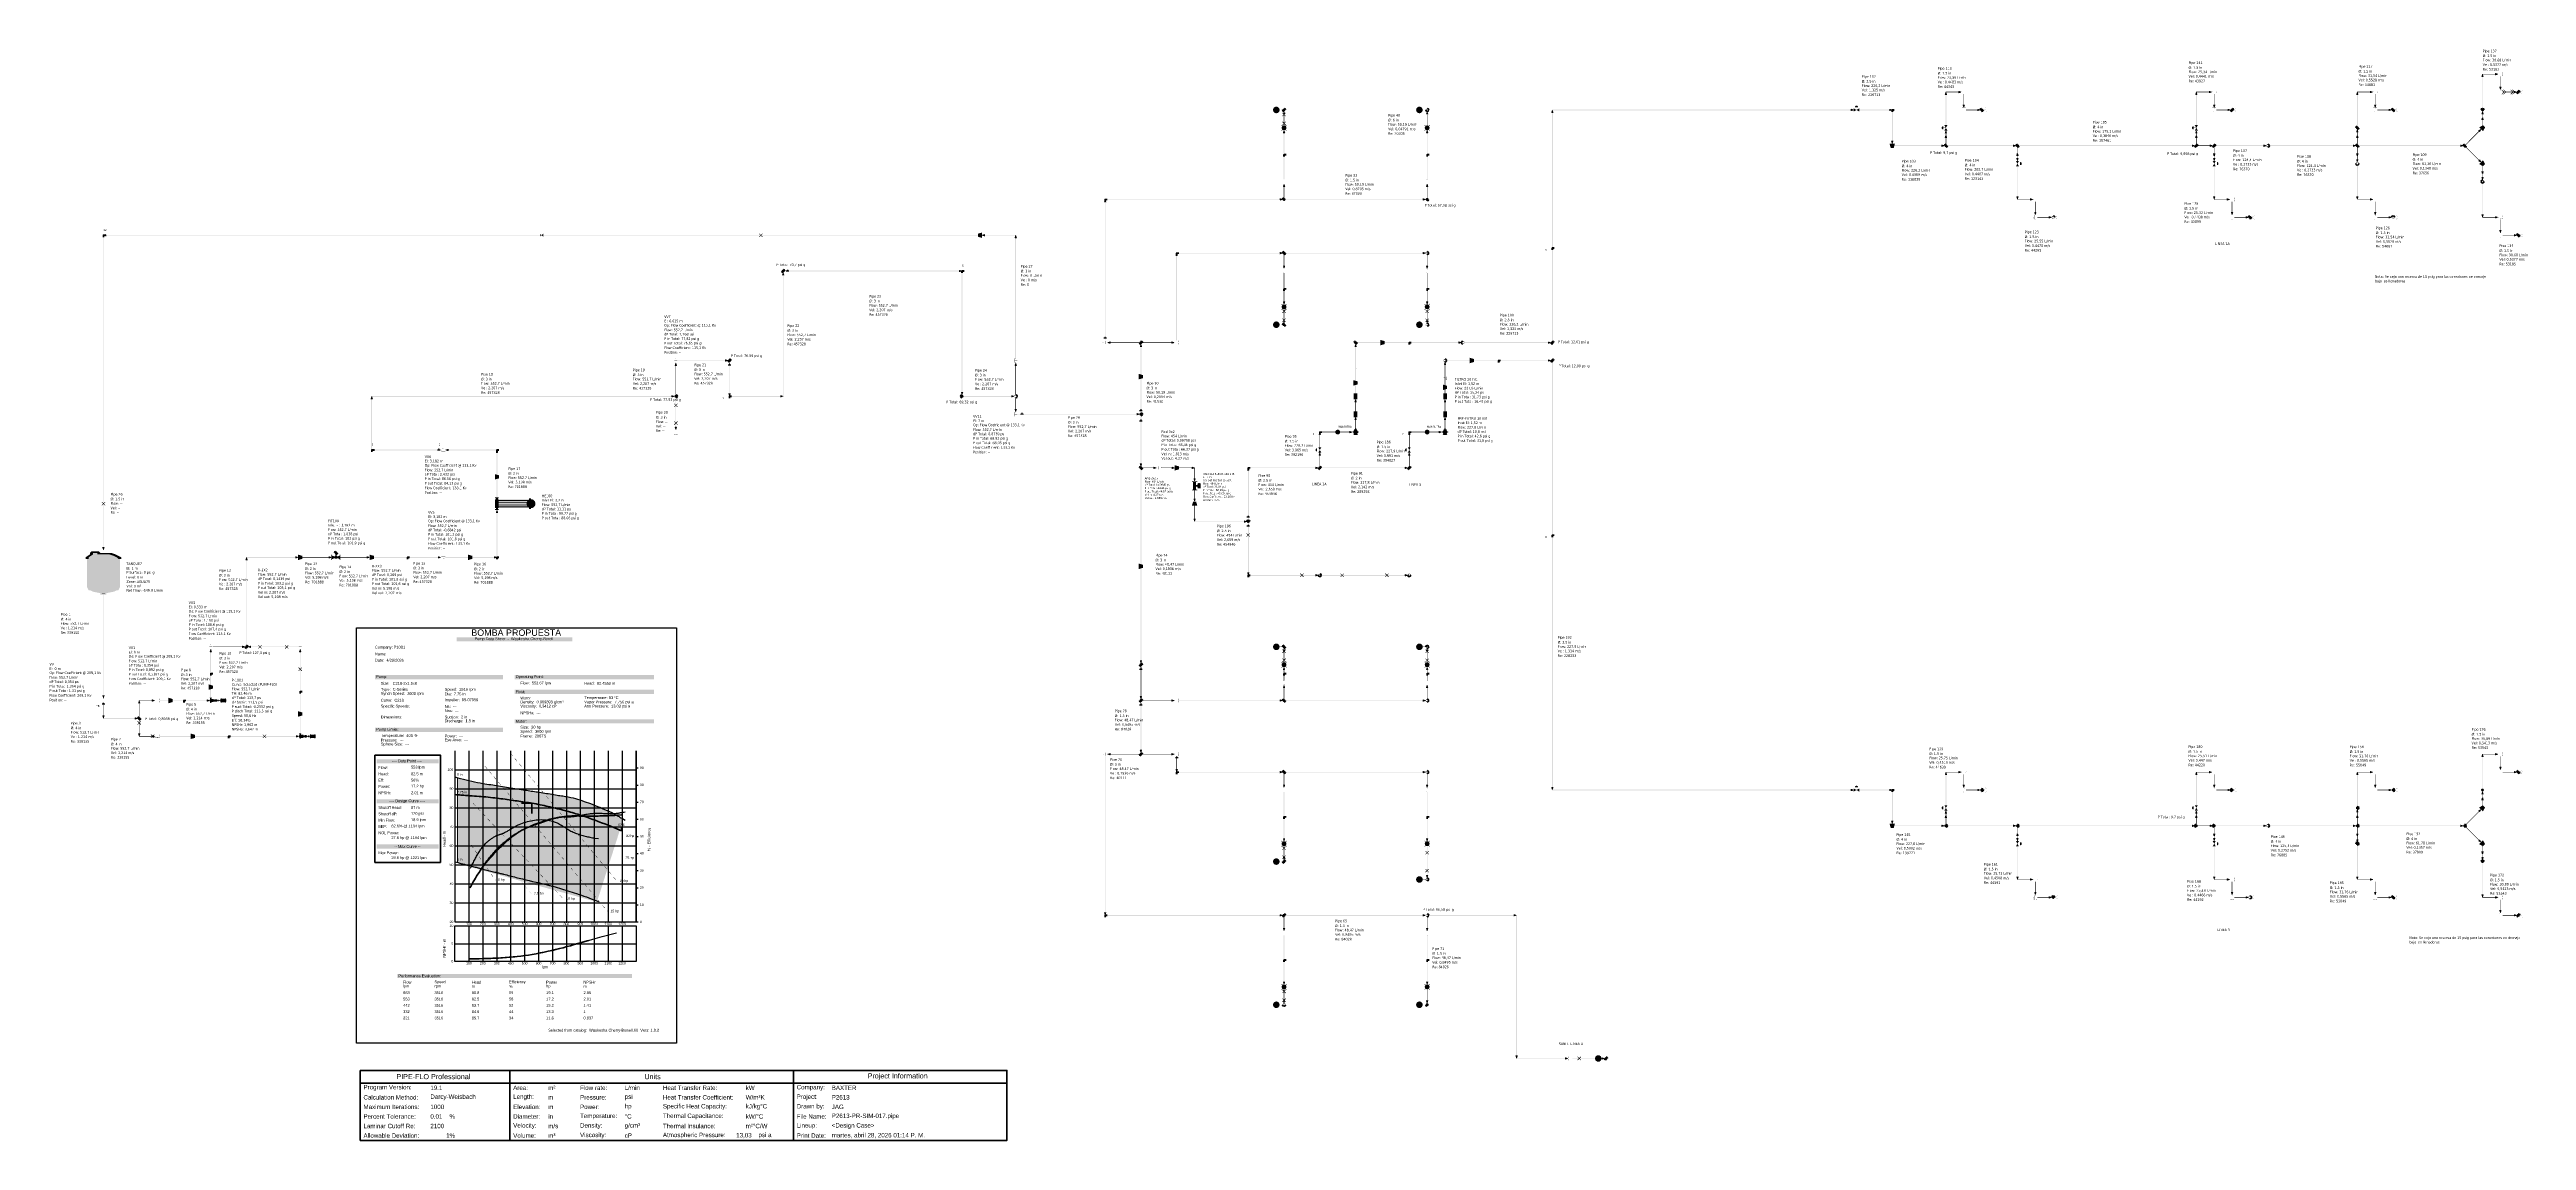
# Model space of a CAD drawing. Header units: inches. Extents: x 0.44 to 8.19, y 2.8 to 6.21.
import ezdxf

# ---------------------------------------------------------------- set-up
doc = ezdxf.new("R2010")
doc.units = ezdxf.units.IN
doc.header["$MEASUREMENT"] = 0
for name, color, linetype in [('PDF2_Geometry', 7, 'Continuous'), ('PDF2_Solid Fills', 7, 'Continuous'), ('PDF2_Text', 7, 'Continuous'), ('PDF3_Text', 7, 'Continuous')]:
    doc.layers.add(name, color=color, linetype=linetype)
doc.layers.add('PDF3_Geometry', color=7, linetype='Continuous', true_color=0xc0c0c0)
doc.layers.add('PDF3_Solid Fills', color=7, linetype='Continuous', true_color=0x804000)
doc.styles.add('PDF Arial-BoldMT', font='arial.ttf')
doc.styles.add('PDF ArialMT', font='arial.ttf')
doc.styles.add('PDF Tahoma', font='tahoma.ttf')
doc.styles.get("Standard").update_dxf_attribs({"font": 'arial.ttf'})

# ---------------------------------------------------------------- blocks, each defined once
blk = doc.blocks.new('P2613-PR-DT-002 REV1 HOJA DATOS BOMBA AC')
at = {"layer": 'PDF3_Solid Fills', "transparency": 33554559}
for color, points in [(7, [(2.483, 11.423), (5.78, 11.423), (5.78, 11.543), (2.483, 11.543)]), (256, [(3.287, 7.873), (3.353, 7.797), (3.343, 7.79), (3.28, 7.867)]), (256, [(4.013, 8.243), (4.077, 8.167), (4.07, 8.16), (4.007, 8.237)]), (256, [(4.14, 8.09), (4.207, 8.013), (4.197, 8.007), (4.133, 8.083)]), (256, [(4.27, 7.937), (4.333, 7.86), (4.327, 7.853), (4.26, 7.93)]), (256, [(4.397, 7.783), (4.46, 7.707), (4.453, 7.7), (4.39, 7.777)]), (256, [(3.417, 7.72), (3.48, 7.643), (3.473, 7.637), (3.41, 7.713)]), (256, [(3.547, 7.567), (3.61, 7.49), (3.603, 7.483), (3.537, 7.56)]), (256, [(3.673, 7.413), (3.74, 7.337), (3.733, 7.33), (3.667, 7.407)]), (256, [(3.803, 7.26), (3.87, 7.187), (3.86, 7.18), (3.797, 7.257)]), (256, [(3.933, 7.11), (3.997, 7.033), (3.99, 7.027), (3.927, 7.103)]), (256, [(4.523, 7.63), (4.59, 7.553), (4.58, 7.547), (4.517, 7.623)]), (256, [(4.653, 7.477), (4.717, 7.4), (4.71, 7.393), (4.647, 7.47)]), (256, [(4.78, 7.323), (4.843, 7.247), (4.837, 7.24), (4.773, 7.317)]), (256, [(4.91, 7.17), (4.973, 7.09), (4.963, 7.087), (4.9, 7.163)]), (256, [(2.953, 6.81), (3.02, 6.737), (3.013, 6.73), (2.947, 6.803)]), (256, [(3.09, 6.663), (3.16, 6.59), (3.15, 6.583), (3.083, 6.657)]), (256, [(3.227, 6.52), (3.297, 6.447), (3.29, 6.44), (3.22, 6.513)]), (256, [(3.363, 6.373), (3.433, 6.3), (3.427, 6.293), (3.357, 6.367)]), (256, [(4.063, 6.957), (4.127, 6.88), (4.12, 6.873), (4.053, 6.95)]), (256, [(4.19, 6.803), (4.257, 6.727), (4.247, 6.72), (4.183, 6.797)]), (256, [(4.32, 6.65), (4.383, 6.573), (4.377, 6.567), (4.313, 6.643)]), (256, [(4.45, 6.497), (4.513, 6.42), (4.507, 6.413), (4.443, 6.49)]), (256, [(5.037, 7.013), (5.1, 6.937), (5.093, 6.93), (5.03, 7.01)]), (256, [(5.163, 6.86), (5.23, 6.783), (5.22, 6.777), (5.157, 6.853)]), (256, [(5.293, 6.707), (5.357, 6.63), (5.35, 6.623), (5.283, 6.7)]), (256, [(5.42, 6.553), (5.483, 6.477), (5.477, 6.47), (5.413, 6.547)]), (256, [(5.55, 6.4), (5.613, 6.323), (5.603, 6.317), (5.54, 6.393)]), (256, [(3.503, 6.227), (3.57, 6.157), (3.563, 6.15), (3.493, 6.22)]), (256, [(3.64, 6.083), (3.71, 6.01), (3.7, 6.003), (3.633, 6.077)]), (256, [(3.777, 5.937), (3.847, 5.863), (3.84, 5.857), (3.77, 5.93)]), (256, [(3.913, 5.793), (3.983, 5.72), (3.977, 5.713), (3.907, 5.787)]), (256, [(4.58, 6.343), (4.643, 6.27), (4.637, 6.263), (4.57, 6.34)]), (256, [(4.707, 6.193), (4.773, 6.117), (4.763, 6.11), (4.7, 6.187)]), (256, [(4.837, 6.04), (4.9, 5.963), (4.893, 5.957), (4.83, 6.033)]), (256, [(4.967, 5.887), (5.03, 5.81), (5.023, 5.803), (4.957, 5.88)]), (256, [(5.093, 5.733), (5.16, 5.657), (5.153, 5.65), (5.087, 5.727)]), (256, [(5.677, 6.247), (5.74, 6.17), (5.733, 6.163), (5.67, 6.24)]), (256, [(5.803, 6.093), (5.867, 6.017), (5.86, 6.01), (5.797, 6.087)]), (256, [(5.933, 5.94), (5.997, 5.863), (5.99, 5.857), (5.923, 5.933)]), (256, [(6.06, 5.783), (6.123, 5.707), (6.117, 5.7), (6.053, 5.78)]), (256, [(2.9, 5.623), (2.957, 5.54), (2.947, 5.533), (2.89, 5.617)]), (256, [(3.013, 5.457), (3.07, 5.373), (3.06, 5.37), (3.003, 5.45)]), (256, [(3.123, 5.29), (3.18, 5.21), (3.173, 5.203), (3.117, 5.287)]), (256, [(3.237, 5.127), (3.293, 5.043), (3.287, 5.037), (3.23, 5.12)]), (256, [(3.35, 4.96), (3.407, 4.88), (3.4, 4.873), (3.343, 4.957)]), (256, [(4.053, 5.647), (4.12, 5.573), (4.113, 5.567), (4.043, 5.64)]), (256, [(4.19, 5.503), (4.257, 5.43), (4.25, 5.423), (4.183, 5.493)]), (256, [(4.327, 5.357), (4.397, 5.283), (4.387, 5.277), (4.32, 5.35)]), (256, [(4.463, 5.21), (4.533, 5.14), (4.527, 5.13), (4.457, 5.203)]), (256, [(4.6, 5.067), (4.67, 4.993), (4.663, 4.987), (4.593, 5.06)]), (256, [(5.223, 5.58), (5.29, 5.503), (5.28, 5.497), (5.217, 5.573)]), (256, [(5.353, 5.43), (5.417, 5.353), (5.41, 5.347), (5.347, 5.423)]), (256, [(5.483, 5.277), (5.547, 5.2), (5.54, 5.193), (5.473, 5.27)]), (256, [(5.61, 5.123), (5.677, 5.047), (5.667, 5.04), (5.603, 5.117)]), (256, [(5.74, 4.97), (5.803, 4.893), (5.797, 4.887), (5.733, 4.963)]), (256, [(6.187, 5.63), (6.253, 5.553), (6.243, 5.547), (6.18, 5.623)]), (256, [(6.317, 5.477), (6.38, 5.4), (6.373, 5.393), (6.307, 5.47)]), (256, [(6.443, 5.323), (6.507, 5.247), (6.5, 5.24), (6.437, 5.317)]), (256, [(6.573, 5.17), (6.637, 5.093), (6.627, 5.087), (6.563, 5.163)]), (256, [(6.7, 5.017), (6.763, 4.94), (6.757, 4.933), (6.693, 5.01)]), (256, [(3.463, 4.797), (3.52, 4.713), (3.513, 4.707), (3.457, 4.79)]), (256, [(3.577, 4.63), (3.587, 4.617), (3.577, 4.613), (3.57, 4.627)]), (256, [(4.74, 4.92), (4.807, 4.847), (4.8, 4.84), (4.733, 4.913)]), (256, [(4.877, 4.777), (4.947, 4.703), (4.937, 4.697), (4.87, 4.767)]), (256, [(5.013, 4.63), (5.083, 4.557), (5.077, 4.55), (5.007, 4.623)]), (256, [(5.15, 4.483), (5.22, 4.413), (5.213, 4.403), (5.143, 4.477)]), (256, [(5.29, 4.34), (5.357, 4.267), (5.35, 4.26), (5.28, 4.333)]), (256, [(5.87, 4.817), (5.933, 4.74), (5.927, 4.733), (5.86, 4.81)]), (256, [(6, 4.663), (6.063, 4.587), (6.057, 4.58), (5.99, 4.657)]), (256, [(6.127, 4.513), (6.193, 4.437), (6.183, 4.43), (6.12, 4.507)]), (256, [(6.257, 4.36), (6.32, 4.283), (6.313, 4.277), (6.25, 4.353)]), (256, [(6.827, 4.863), (6.89, 4.787), (6.883, 4.78), (6.82, 4.857)]), (256, [(6.957, 4.71), (7.02, 4.633), (7.013, 4.627), (6.947, 4.703)]), (256, [(5.427, 4.193), (5.493, 4.12), (5.487, 4.113), (5.42, 4.187)]), (256, [(6.387, 4.207), (6.45, 4.13), (6.443, 4.123), (6.377, 4.2)]), (256, [(6.513, 4.053), (6.58, 3.977), (6.57, 3.97), (6.507, 4.047)]), (256, [(6.643, 3.9), (6.71, 3.823), (6.7, 3.817), (6.637, 3.893)]), (256, [(6.773, 3.747), (6.797, 3.723), (6.787, 3.717), (6.767, 3.74)])]:
    blk.add_hatch(color=color, dxfattribs=at).paths.add_polyline_path(points)
at = {"layer": 'PDF3_Solid Fills', "true_color": 0xc0c0c0, "transparency": 33554559}
for points in [[(0.15, 10.343), (3.797, 10.343), (3.797, 10.463), (0.15, 10.463)], [(4.13, 10.343), (8.113, 10.343), (8.113, 10.463), (4.13, 10.463)], [(4.13, 9.923), (8.113, 9.923), (8.113, 10.043), (4.13, 10.043)], [(4.13, 9.083), (8.113, 9.083), (8.113, 9.203), (4.13, 9.203)], [(0.15, 8.843), (3.797, 8.843), (3.797, 8.963), (0.15, 8.963)], [(0.197, 7.943), (1.97, 7.943), (1.97, 8.063), (0.197, 8.063)], [(0.197, 6.803), (1.97, 6.803), (1.97, 6.923), (0.197, 6.923)], [(0.197, 5.513), (1.97, 5.513), (1.97, 5.633), (0.197, 5.633)], [(0.787, 1.823), (7.477, 1.823), (7.477, 1.943), (0.787, 1.943)]]:
    blk.add_hatch(color=9, dxfattribs=at).paths.add_polyline_path(points)
at = {"layer": 'PDF3_Solid Fills', "true_color": 0xffffd0, "transparency": 33554559}
blk.add_hatch(color=7, dxfattribs=at).paths.add_polyline_path([(2.507, 5.087), (2.52, 5.087), (2.533, 5.083), (2.543, 5.08), (2.57, 5.073), (2.58, 5.07), (2.593, 5.067), (2.603, 5.063), (2.63, 5.057), (2.64, 5.053), (2.667, 5.047), (2.677, 5.043), (2.69, 5.04), (2.7, 5.037), (2.727, 5.03), (2.737, 5.027), (2.763, 5.02), (2.773, 5.017), (2.787, 5.013), (2.797, 5.01), (2.823, 5.003), (2.833, 5), (2.86, 4.993), (2.87, 4.99), (2.883, 4.987), (2.893, 4.983), (2.92, 4.977), (2.93, 4.973), (2.957, 4.967), (2.967, 4.963), (2.98, 4.96), (2.99, 4.957), (3.017, 4.95), (3.027, 4.947), (3.053, 4.94), (3.063, 4.937), (3.077, 4.933), (3.087, 4.93), (3.113, 4.923), (3.123, 4.92), (3.15, 4.913), (3.16, 4.91), (3.173, 4.907), (3.183, 4.903), (3.21, 4.897), (3.22, 4.893), (3.247, 4.887), (3.257, 4.883), (3.27, 4.88), (3.28, 4.877), (3.307, 4.87), (3.317, 4.867), (3.33, 4.863), (3.34, 4.86), (3.367, 4.853), (3.377, 4.85), (3.403, 4.843), (3.413, 4.84), (3.427, 4.837), (3.437, 4.833), (3.463, 4.827), (3.473, 4.823), (3.5, 4.817), (3.51, 4.813), (3.523, 4.81), (3.533, 4.807), (3.56, 4.8), (3.57, 4.797), (3.597, 4.79), (3.607, 4.787), (3.62, 4.783), (3.63, 4.78), (3.657, 4.773), (3.667, 4.77), (3.693, 4.763), (3.703, 4.76), (3.717, 4.757), (3.727, 4.753), (3.753, 4.747), (3.763, 4.743), (3.79, 4.737), (3.8, 4.733), (3.813, 4.73), (3.823, 4.727), (3.85, 4.72), (3.86, 4.717), (3.887, 4.71), (3.897, 4.707), (3.91, 4.703), (3.92, 4.7), (3.947, 4.693), (3.957, 4.69), (3.983, 4.683), (3.993, 4.68), (4.007, 4.677), (4.017, 4.673), (4.043, 4.667), (4.053, 4.663), (4.08, 4.657), (4.09, 4.653), (4.103, 4.65), (4.113, 4.647), (4.14, 4.64), (4.15, 4.637), (4.163, 4.633), (4.173, 4.63), (4.2, 4.623), (4.21, 4.62), (4.237, 4.613), (4.247, 4.61), (4.26, 4.607), (4.27, 4.603), (4.297, 4.597), (4.307, 4.593), (4.333, 4.587), (4.343, 4.583), (4.357, 4.58), (4.367, 4.577), (4.393, 4.57), (4.403, 4.567), (4.43, 4.56), (4.44, 4.557), (4.453, 4.553), (4.463, 4.55), (4.49, 4.543), (4.5, 4.54), (4.527, 4.533), (4.537, 4.53), (4.55, 4.527), (4.56, 4.523), (4.587, 4.517), (4.597, 4.513), (4.623, 4.507), (4.633, 4.503), (4.647, 4.5), (4.657, 4.497), (4.683, 4.49), (4.693, 4.487), (4.72, 4.48), (4.73, 4.477), (4.743, 4.473), (4.753, 4.47), (4.78, 4.463), (4.79, 4.46), (4.817, 4.453), (4.827, 4.45), (4.84, 4.447), (4.85, 4.443), (4.877, 4.437), (4.887, 4.433), (4.9, 4.43), (4.91, 4.427), (4.937, 4.42), (4.947, 4.417), (4.973, 4.41), (4.983, 4.407), (4.997, 4.403), (5.007, 4.4), (5.033, 4.393), (5.043, 4.39), (5.07, 4.383), (5.08, 4.38), (5.093, 4.377), (5.103, 4.373), (5.13, 4.367), (5.14, 4.363), (5.167, 4.357), (5.177, 4.353), (5.19, 4.35), (5.2, 4.347), (5.227, 4.34), (5.237, 4.337), (5.263, 4.33), (5.273, 4.327), (5.287, 4.323), (5.297, 4.32), (5.323, 4.313), (5.333, 4.31), (5.36, 4.303), (5.37, 4.3), (5.383, 4.297), (5.393, 4.293), (5.42, 4.287), (5.43, 4.283), (5.457, 4.277), (5.467, 4.273), (5.48, 4.27), (5.49, 4.267), (5.517, 4.26), (5.527, 4.257), (5.553, 4.25), (5.563, 4.247), (5.577, 4.243), (5.587, 4.24), (5.613, 4.233), (5.623, 4.23), (5.65, 4.223), (5.66, 4.22), (5.673, 4.217), (5.683, 4.213), (5.71, 4.207), (5.72, 4.203), (5.733, 4.2), (5.743, 4.197), (5.77, 4.19), (5.78, 4.187), (5.807, 4.18), (5.817, 4.177), (5.83, 4.173), (5.84, 4.17), (5.867, 4.163), (5.877, 4.16), (5.903, 4.153), (5.913, 4.15), (5.927, 4.147), (5.937, 4.143), (5.963, 4.137), (5.973, 4.133), (6, 4.127), (6.01, 4.123), (6.023, 4.12), (6.033, 4.117), (6.06, 4.11), (6.07, 4.107), (6.097, 4.1), (6.107, 4.097), (6.12, 4.093), (6.13, 4.09), (6.157, 4.083), (6.167, 4.08), (6.193, 4.073), (6.203, 4.07), (6.217, 4.067), (6.227, 4.063), (6.253, 4.057), (6.263, 4.053), (6.29, 4.047), (6.3, 4.043), (6.313, 4.04), (6.323, 4.037), (6.35, 4.03), (6.36, 4.027), (6.387, 4.02), (6.397, 4.017), (6.41, 4.013), (6.42, 4.01), (6.447, 4.003), (6.457, 4), (6.483, 3.993), (6.483, 4.003), (6.503, 4.063), (6.507, 4.077), (6.53, 4.147), (6.533, 4.16), (6.557, 4.23), (6.56, 4.243), (6.58, 4.303), (6.583, 4.317), (6.607, 4.387), (6.61, 4.4), (6.633, 4.47), (6.637, 4.483), (6.657, 4.543), (6.66, 4.557), (6.683, 4.627), (6.687, 4.64), (6.71, 4.71), (6.713, 4.723), (6.733, 4.783), (6.737, 4.797), (6.76, 4.867), (6.763, 4.88), (6.787, 4.95), (6.79, 4.963), (6.813, 5.033), (6.817, 5.047), (6.837, 5.107), (6.84, 5.12), (6.863, 5.19), (6.867, 5.203), (6.89, 5.273), (6.893, 5.287), (6.913, 5.347), (6.917, 5.36), (6.94, 5.43), (6.943, 5.443), (6.967, 5.513), (6.97, 5.527), (6.99, 5.587), (6.993, 5.6), (7.017, 5.67), (7.02, 5.683), (7.043, 5.753), (7.047, 5.767), (7.07, 5.837), (7.073, 5.85), (7.093, 5.91), (7.097, 5.923), (7.12, 5.993), (7.123, 6.007), (7.147, 6.077), (7.15, 6.09), (7.17, 6.15), (7.173, 6.163), (7.197, 6.233), (7.2, 6.247), (7.223, 6.317), (7.227, 6.33), (7.233, 6.35), (7.237, 6.353), (7.237, 6.353), (7.233, 6.357), (7.227, 6.36), (7.223, 6.363), (7.183, 6.383), (7.177, 6.39), (7.17, 6.393), (7.167, 6.397), (7.16, 6.4), (7.157, 6.403), (7.137, 6.413), (7.133, 6.417), (7.087, 6.44), (7.083, 6.443), (7.063, 6.453), (7.057, 6.46), (7.05, 6.463), (7.047, 6.467), (7.04, 6.47), (7.037, 6.473), (6.777, 6.603), (6.767, 6.607), (6.74, 6.62), (6.73, 6.623), (6.71, 6.633), (6.7, 6.637), (6.687, 6.643), (6.677, 6.647), (6.663, 6.653), (6.653, 6.657), (6.64, 6.663), (6.63, 6.667), (6.623, 6.67), (6.613, 6.673), (6.607, 6.677), (6.597, 6.68), (6.59, 6.683), (6.58, 6.687), (6.573, 6.69), (6.563, 6.693), (6.537, 6.707), (6.527, 6.71), (6.507, 6.72), (6.497, 6.723), (6.49, 6.727), (6.48, 6.73), (6.473, 6.733), (6.453, 6.74), (6.447, 6.743), (6.427, 6.75), (6.42, 6.753), (6.41, 6.757), (6.403, 6.76), (6.393, 6.763), (6.387, 6.767), (6.377, 6.77), (6.37, 6.773), (6.36, 6.777), (6.353, 6.78), (6.333, 6.787), (6.327, 6.79), (6.297, 6.8), (6.29, 6.803), (6.28, 6.807), (6.273, 6.81), (6.263, 6.813), (6.257, 6.817), (6.187, 6.84), (6.173, 6.843), (6.167, 6.847), (6.147, 6.853), (6.14, 6.857), (6, 6.903), (5.987, 6.907), (5.917, 6.93), (5.863, 6.943), (5.853, 6.947), (5.84, 6.95), (5.83, 6.953), (5.803, 6.96), (5.793, 6.963), (5.74, 6.977), (5.7, 6.983), (5.66, 6.993), (5.643, 6.997), (5.543, 7.013), (5.503, 7.017), (5.463, 7.023), (5.447, 7.027), (5.347, 7.043), (5.323, 7.047), (5.297, 7.05), (5.263, 7.057), (5.243, 7.06), (5.22, 7.063), (5.193, 7.067), (5.16, 7.073), (5.14, 7.077), (5.117, 7.08), (5.09, 7.083), (5.04, 7.093), (4.987, 7.1), (4.937, 7.11), (4.883, 7.117), (4.833, 7.127), (4.787, 7.133), (4.767, 7.137), (4.65, 7.153), (4.63, 7.157), (4.56, 7.167), (4.54, 7.17), (4.423, 7.187), (4.403, 7.19), (4.38, 7.193), (4.32, 7.203), (4.26, 7.21), (4.2, 7.22), (4.187, 7.223), (4.17, 7.227), (4.157, 7.23), (4.123, 7.237), (3.783, 7.293), (3.73, 7.3), (3.713, 7.303), (3.673, 7.31), (3.647, 7.313), (3.617, 7.317), (3.563, 7.323), (3.547, 7.327), (3.507, 7.333), (3.48, 7.337), (3.45, 7.34), (3.433, 7.343), (3.393, 7.35), (3.34, 7.357), (3.323, 7.36), (3.283, 7.367), (3.267, 7.37), (3.147, 7.39), (3.133, 7.393), (3.117, 7.397), (3.103, 7.4), (3.07, 7.407), (3.057, 7.41), (2.99, 7.423), (2.977, 7.427), (2.91, 7.44), (2.897, 7.443), (2.83, 7.457), (2.51, 7.537), (2.507, 7.537)])
at = {"layer": 'PDF3_Solid Fills', "transparency": 33554559}
h = blk.add_hatch(color=256, dxfattribs=at)
h.paths.add_polyline_path([(2.657, 6.62), (2.72, 6.54), (2.713, 6.533), (2.65, 6.613)], flags=0)
h.paths.add_polyline_path([(2.783, 6.463), (2.847, 6.387), (2.84, 6.38), (2.777, 6.457)], flags=0)
h.paths.add_polyline_path([(2.91, 6.31), (2.973, 6.233), (2.967, 6.227), (2.903, 6.303)], flags=0)
h.paths.add_polyline_path([(3.037, 6.153), (3.1, 6.077), (3.093, 6.07), (3.03, 6.147)], flags=0)
h.paths.add_polyline_path([(3.163, 6), (3.227, 5.923), (3.22, 5.917), (3.157, 5.993)], flags=0)
h.paths.add_polyline_path([(3.29, 5.843), (3.353, 5.767), (3.347, 5.76), (3.283, 5.84)], flags=0)
h.paths.add_polyline_path([(3.417, 5.69), (3.48, 5.613), (3.473, 5.607), (3.41, 5.683)], flags=0)
h.paths.add_polyline_path([(3.543, 5.537), (3.607, 5.457), (3.6, 5.45), (3.537, 5.53)], flags=0)
h.paths.add_polyline_path([(3.67, 5.38), (3.733, 5.303), (3.727, 5.297), (3.663, 5.373)], flags=0)
h.paths.add_polyline_path([(3.797, 5.227), (3.86, 5.15), (3.853, 5.143), (3.79, 5.22)], flags=0)
h.paths.add_polyline_path([(3.923, 5.07), (3.987, 4.993), (3.98, 4.987), (3.917, 5.063)], flags=0)
h.paths.add_polyline_path([(4.05, 4.917), (4.113, 4.84), (4.107, 4.833), (4.043, 4.91)], flags=0)
h.paths.add_polyline_path([(4.177, 4.76), (4.24, 4.683), (4.233, 4.677), (4.17, 4.757)], flags=0)
h.paths.add_polyline_path([(4.303, 4.607), (4.37, 4.53), (4.36, 4.523), (4.297, 4.6)], flags=0)
h.paths.add_polyline_path([(4.433, 4.453), (4.467, 4.41), (4.497, 4.373), (4.487, 4.367), (4.457, 4.403), (4.423, 4.447)], flags=0)
h.paths.add_polyline_path([(4.56, 4.297), (4.617, 4.227), (4.607, 4.223), (4.55, 4.29)], flags=0)
at = {"layer": 'PDF3_Geometry', "color": 7, "lineweight": 40}
blk.add_lwpolyline([(0.15, 8.183), (2.017, 8.183), (2.017, 5.123), (0.15, 5.123)], close=True, dxfattribs=at)
at = {"layer": 'PDF3_Geometry', "lineweight": 25}
for points in [[(2.43, 8.303), (2.43, 3.423), (7.597, 3.423), (7.597, 8.303), (7.597, 3.423), (7.66, 3.423)], [(2.827, 8.303), (2.827, 3.423)], [(3.223, 8.303), (3.223, 3.423)], [(3.623, 8.303), (3.623, 3.423)], [(4.02, 8.303), (4.02, 3.423)], [(4.417, 8.303), (4.417, 3.423)], [(4.813, 8.303), (4.813, 3.423)], [(5.213, 8.303), (5.213, 3.423)], [(5.61, 8.303), (5.61, 3.423)], [(6.007, 8.303), (6.007, 3.423)], [(6.403, 8.303), (6.403, 3.423)], [(6.803, 8.303), (6.803, 3.423)], [(7.2, 8.303), (7.2, 3.423)], [(7.597, 7.817), (7.66, 7.817)], [(2.43, 7.76), (7.597, 7.76)], [(2.43, 7.22), (7.597, 7.22)], [(7.597, 7.327), (7.66, 7.327)], [(2.43, 6.677), (7.597, 6.677)], [(7.597, 6.84), (7.66, 6.84)], [(2.43, 6.133), (7.597, 6.133)], [(7.597, 6.35), (7.66, 6.35)], [(7.597, 5.863), (7.66, 5.863)], [(2.43, 5.593), (7.597, 5.593)], [(2.43, 5.05), (7.597, 5.05)], [(7.597, 5.377), (7.66, 5.377)], [(2.43, 4.507), (7.597, 4.507)], [(7.597, 4.887), (7.66, 4.887)], [(7.597, 4.4), (7.66, 4.4)], [(2.43, 3.967), (7.597, 3.967)], [(7.597, 3.91), (7.66, 3.91)], [(2.827, 3.31), (2.827, 2.3)], [(3.223, 3.31), (3.223, 2.3)], [(3.623, 3.31), (3.623, 2.3)], [(4.02, 3.31), (4.02, 2.3)], [(4.417, 3.31), (4.417, 2.3)], [(4.813, 3.31), (4.813, 2.3)], [(5.213, 3.31), (5.213, 2.3)], [(5.61, 3.31), (5.61, 2.3)], [(6.007, 3.31), (6.007, 2.3)], [(6.403, 3.31), (6.403, 2.3)], [(6.803, 3.31), (6.803, 2.3)], [(7.2, 3.31), (7.2, 2.3)], [(2.43, 2.803), (7.597, 2.803)]]:
    blk.add_lwpolyline(points, dxfattribs=at)
at = {"layer": 'PDF3_Geometry', "color": 7, "lineweight": 25}
for points in [[(2.43, 7.557), (2.51, 7.537), (2.59, 7.513), (2.67, 7.493), (2.75, 7.477), (2.83, 7.457), (2.91, 7.44), (2.99, 7.42), (3.07, 7.403), (3.15, 7.39), (3.23, 7.373), (3.287, 7.363), (3.34, 7.357), (3.397, 7.347), (3.453, 7.34), (3.507, 7.33), (3.563, 7.323), (3.62, 7.317), (3.673, 7.307), (3.73, 7.3), (3.787, 7.29), (3.847, 7.28), (3.903, 7.27), (3.963, 7.26), (4.023, 7.25), (4.083, 7.24), (4.143, 7.23), (4.203, 7.22), (4.263, 7.21), (4.32, 7.2), (4.38, 7.19), (4.427, 7.183), (4.473, 7.177), (4.517, 7.17), (4.563, 7.163), (4.607, 7.157), (4.653, 7.15), (4.7, 7.143), (4.743, 7.137), (4.79, 7.13), (4.833, 7.123), (4.887, 7.117), (4.937, 7.107), (4.99, 7.1), (5.04, 7.09), (5.09, 7.083), (5.143, 7.073), (5.193, 7.067), (5.247, 7.057), (5.297, 7.05), (5.35, 7.04), (5.387, 7.033), (5.427, 7.027), (5.467, 7.023), (5.507, 7.017), (5.543, 7.01), (5.583, 7.003), (5.623, 6.997), (5.663, 6.99), (5.703, 6.983), (5.74, 6.973), (5.803, 6.96), (5.867, 6.943), (5.927, 6.923), (5.99, 6.907), (6.05, 6.887), (6.113, 6.863), (6.177, 6.843), (6.237, 6.82), (6.3, 6.797), (6.36, 6.773), (6.43, 6.747), (6.497, 6.72), (6.567, 6.693), (6.633, 6.663), (6.7, 6.633), (6.77, 6.603), (6.837, 6.573), (6.907, 6.54), (6.973, 6.503), (7.04, 6.467), (7.067, 6.453), (7.09, 6.44), (7.113, 6.427), (7.137, 6.413), (7.163, 6.397), (7.187, 6.383), (7.21, 6.37), (7.283, 6.323)], [(2.43, 5.14), (2.477, 5.127), (2.52, 5.117), (2.567, 5.103), (2.61, 5.093), (2.653, 5.08), (2.7, 5.07), (2.743, 5.057), (2.787, 5.047), (2.833, 5.033), (2.877, 5.023), (2.91, 5.013), (2.94, 5.007), (2.97, 5), (3.003, 4.99), (3.033, 4.983), (3.063, 4.973), (3.097, 4.967), (3.127, 4.96), (3.157, 4.95), (3.19, 4.943), (3.227, 4.933), (3.263, 4.923), (3.303, 4.913), (3.34, 4.903), (3.38, 4.893), (3.417, 4.883), (3.457, 4.873), (3.493, 4.863), (3.53, 4.853), (3.57, 4.843), (3.593, 4.84), (3.62, 4.833), (3.643, 4.827), (3.67, 4.82), (3.697, 4.817), (3.72, 4.81), (3.747, 4.803), (3.77, 4.797), (3.797, 4.793), (3.82, 4.787), (3.863, 4.773), (3.91, 4.763), (3.953, 4.753), (3.997, 4.74), (4.04, 4.73), (4.083, 4.717), (4.13, 4.707), (4.173, 4.693), (4.217, 4.683), (4.26, 4.673), (4.357, 4.65), (4.453, 4.627), (4.55, 4.603), (4.647, 4.58), (4.743, 4.56), (4.84, 4.537), (4.937, 4.513), (5.033, 4.49), (5.13, 4.467), (5.227, 4.44), (5.287, 4.423), (5.35, 4.403), (5.41, 4.387), (5.47, 4.37), (5.53, 4.35), (5.59, 4.333), (5.65, 4.313), (5.71, 4.293), (5.77, 4.277), (5.833, 4.257), (5.9, 4.233), (5.97, 4.21), (6.04, 4.183), (6.11, 4.16), (6.18, 4.137), (6.25, 4.11), (6.32, 4.083), (6.527, 4.007)]]:
    blk.add_lwpolyline(points, dxfattribs=at)
at = {"layer": 'PDF3_Geometry', "color": 1, "lineweight": 18}
blk.add_lwpolyline([(2.507, 7.537), (2.507, 5.12)], dxfattribs=at)
at = {"layer": 'PDF3_Geometry', "color": 7, "lineweight": 50}
blk.add_lwpolyline([(2.43, 7.057), (2.473, 7.053), (2.517, 7.05), (2.56, 7.047), (2.6, 7.043), (2.643, 7.04), (2.687, 7.037), (2.73, 7.033), (2.77, 7.03), (2.813, 7.027), (2.857, 7.023), (2.92, 7.02), (2.987, 7.013), (3.05, 7.007), (3.117, 7.003), (3.183, 6.997), (3.247, 6.993), (3.313, 6.987), (3.377, 6.98), (3.443, 6.973), (3.507, 6.967), (3.567, 6.96), (3.623, 6.953), (3.683, 6.947), (3.743, 6.937), (3.8, 6.93), (3.86, 6.923), (3.917, 6.913), (3.977, 6.907), (4.037, 6.897), (4.093, 6.89), (4.15, 6.88), (4.203, 6.873), (4.257, 6.867), (4.31, 6.857), (4.367, 6.85), (4.42, 6.843), (4.473, 6.833), (4.53, 6.827), (4.583, 6.817), (4.637, 6.807), (4.693, 6.797), (4.75, 6.787), (4.807, 6.777), (4.863, 6.763), (4.917, 6.753), (4.973, 6.74), (5.03, 6.727), (5.087, 6.717), (5.14, 6.703), (5.197, 6.69), (5.25, 6.677), (5.303, 6.667), (5.357, 6.653), (5.41, 6.64), (5.463, 6.627), (5.513, 6.613), (5.567, 6.6), (5.62, 6.587), (5.673, 6.573), (5.727, 6.557), (5.777, 6.543), (5.83, 6.527), (5.88, 6.51), (5.933, 6.493), (5.983, 6.477), (6.033, 6.46), (6.087, 6.443), (6.137, 6.427), (6.19, 6.407), (6.24, 6.39), (6.333, 6.357), (6.427, 6.323), (6.52, 6.29), (6.613, 6.253), (6.71, 6.217), (6.803, 6.18), (6.897, 6.143), (7.177, 6.023)], dxfattribs=at)
at = {"layer": 'PDF3_Geometry', "color": 116, "lineweight": 50, "true_color": 0x008040}
for points in [[(2.857, 4.393), (2.89, 4.453), (2.92, 4.51), (2.953, 4.567), (2.987, 4.623), (3.02, 4.677), (3.05, 4.73), (3.083, 4.783), (3.117, 4.833), (3.15, 4.883), (3.183, 4.933), (3.213, 4.983), (3.247, 5.03), (3.28, 5.077), (3.313, 5.12), (3.343, 5.163), (3.377, 5.207), (3.41, 5.25), (3.443, 5.29), (3.477, 5.33), (3.507, 5.37), (3.537, 5.403), (3.567, 5.437), (3.597, 5.467), (3.623, 5.497), (3.653, 5.527), (3.683, 5.557), (3.713, 5.583), (3.743, 5.61), (3.77, 5.637), (3.8, 5.663), (3.83, 5.687), (3.86, 5.71), (3.89, 5.737), (3.917, 5.757), (3.947, 5.78), (3.977, 5.803), (4.007, 5.823), (4.037, 5.847), (4.063, 5.867), (4.093, 5.887), (4.12, 5.907), (4.15, 5.923), (4.177, 5.94), (4.203, 5.96), (4.23, 5.973), (4.257, 5.99), (4.283, 6.007), (4.31, 6.02), (4.34, 6.037), (4.367, 6.05), (4.393, 6.063), (4.42, 6.077), (4.447, 6.09), (4.473, 6.103), (4.503, 6.117), (4.53, 6.13), (4.557, 6.14), (4.583, 6.153), (4.61, 6.163), (4.637, 6.177), (4.667, 6.19), (4.693, 6.2), (4.723, 6.213), (4.75, 6.223), (4.777, 6.233), (4.807, 6.243), (4.833, 6.253), (4.863, 6.263), (4.89, 6.273), (4.917, 6.283), (4.947, 6.293), (4.973, 6.303), (5, 6.31), (5.03, 6.32), (5.057, 6.327), (5.087, 6.337), (5.113, 6.343), (5.14, 6.35), (5.17, 6.357), (5.197, 6.363), (5.223, 6.37), (5.25, 6.377), (5.277, 6.383), (5.303, 6.387), (5.33, 6.393), (5.357, 6.397), (5.383, 6.403), (5.41, 6.407), (5.437, 6.41), (5.463, 6.413), (5.487, 6.417), (5.513, 6.42), (5.54, 6.423), (5.567, 6.427), (5.593, 6.43), (5.62, 6.433), (5.647, 6.437), (5.673, 6.44), (5.7, 6.44), (5.727, 6.443), (5.753, 6.443), (5.777, 6.447), (5.803, 6.447), (5.83, 6.447), (5.853, 6.447), (5.88, 6.447), (5.907, 6.447), (5.933, 6.447), (5.957, 6.447), (5.983, 6.443), (6.01, 6.443), (6.033, 6.443), (6.06, 6.443), (6.087, 6.443), (6.11, 6.44), (6.137, 6.44), (6.163, 6.44), (6.19, 6.44), (6.213, 6.44), (6.24, 6.44), (6.287, 6.44), (6.333, 6.44), (6.38, 6.44), (6.427, 6.443), (6.473, 6.443), (6.52, 6.443), (6.567, 6.447), (6.613, 6.447), (6.663, 6.45), (6.71, 6.45), (6.757, 6.453), (6.803, 6.453), (6.85, 6.457), (6.897, 6.46), (6.943, 6.46), (6.99, 6.463), (7.037, 6.467), (7.177, 6.477)], [(7.177, 6.023), (7.177, 6.127)]]:
    blk.add_lwpolyline(points, dxfattribs=at)
at = {"layer": 'PDF3_Geometry', "color": 116, "lineweight": 25, "true_color": 0x008040}
for points in [[(3.23, 4.993), (3.257, 5.027), (3.287, 5.063), (3.313, 5.097), (3.34, 5.13), (3.37, 5.163), (3.397, 5.197), (3.423, 5.23), (3.453, 5.26), (3.48, 5.293), (3.507, 5.323), (3.537, 5.353), (3.563, 5.383), (3.59, 5.413), (3.62, 5.443), (3.647, 5.47), (3.673, 5.5), (3.703, 5.527), (3.73, 5.553), (3.757, 5.58), (3.787, 5.607), (3.817, 5.637), (3.847, 5.663), (3.877, 5.69), (3.903, 5.717), (3.933, 5.743), (3.963, 5.767), (3.993, 5.793), (4.023, 5.817), (4.053, 5.843), (4.083, 5.867), (4.113, 5.89), (4.143, 5.91), (4.173, 5.933), (4.203, 5.953), (4.233, 5.973), (4.263, 5.993), (4.293, 6.013), (4.32, 6.03), (4.35, 6.047), (4.38, 6.063), (4.403, 6.077), (4.427, 6.087), (4.45, 6.097), (4.473, 6.107), (4.493, 6.117), (4.517, 6.127), (4.54, 6.137), (4.563, 6.143), (4.587, 6.153), (4.607, 6.16), (4.63, 6.167), (4.653, 6.173), (4.677, 6.18), (4.7, 6.19), (4.72, 6.197), (4.743, 6.203), (4.767, 6.21), (4.79, 6.217), (4.813, 6.227), (4.833, 6.233), (4.86, 6.243), (4.887, 6.253), (4.91, 6.26), (4.937, 6.27), (4.963, 6.28), (4.99, 6.29), (5.013, 6.3), (5.04, 6.31), (5.067, 6.32), (5.09, 6.33), (5.117, 6.34), (5.143, 6.347), (5.17, 6.357), (5.193, 6.363), (5.22, 6.373), (5.247, 6.38), (5.27, 6.387), (5.297, 6.393), (5.323, 6.397), (5.35, 6.403), (5.367, 6.407), (5.387, 6.407), (5.407, 6.41), (5.427, 6.413), (5.447, 6.413), (5.467, 6.413), (5.487, 6.417), (5.507, 6.417), (5.527, 6.417), (5.543, 6.417), (5.563, 6.417), (5.583, 6.417), (5.603, 6.417), (5.623, 6.417), (5.643, 6.417), (5.663, 6.417), (5.683, 6.42), (5.703, 6.42), (5.723, 6.42), (5.74, 6.423), (5.773, 6.427), (5.803, 6.43), (5.833, 6.433), (5.867, 6.44), (5.897, 6.443), (5.927, 6.45), (5.957, 6.453), (5.99, 6.46), (6.02, 6.467), (6.05, 6.473), (6.083, 6.477), (6.113, 6.483), (6.143, 6.49), (6.177, 6.497), (6.207, 6.5), (6.237, 6.507), (6.267, 6.51), (6.3, 6.513), (6.33, 6.517), (6.36, 6.52), (6.397, 6.523), (6.43, 6.523), (6.463, 6.527), (6.497, 6.527), (6.53, 6.527), (6.567, 6.523), (6.6, 6.523), (6.633, 6.523), (6.667, 6.52), (6.7, 6.52), (6.737, 6.517), (6.77, 6.517), (6.803, 6.517), (6.837, 6.513), (6.87, 6.513), (6.907, 6.513), (6.94, 6.517), (6.973, 6.517), (7.007, 6.52), (7.04, 6.523), (7.053, 6.523), (7.067, 6.527), (7.077, 6.527), (7.09, 6.53), (7.1, 6.53), (7.113, 6.533), (7.127, 6.533), (7.137, 6.537), (7.15, 6.54), (7.163, 6.54), (7.173, 6.543), (7.187, 6.543), (7.197, 6.547), (7.21, 6.55), (7.223, 6.55), (7.233, 6.553), (7.247, 6.557), (7.283, 6.563)], [(2.877, 4.96), (2.893, 4.993), (2.91, 5.027), (2.923, 5.06), (2.94, 5.093), (2.957, 5.123), (2.97, 5.157), (2.987, 5.187), (3.003, 5.213), (3.017, 5.243), (3.033, 5.273), (3.05, 5.3), (3.063, 5.327), (3.08, 5.353), (3.097, 5.38), (3.11, 5.403), (3.127, 5.43), (3.143, 5.453), (3.157, 5.477), (3.173, 5.497), (3.19, 5.52), (3.207, 5.547), (3.227, 5.57), (3.247, 5.593), (3.263, 5.617), (3.283, 5.637), (3.303, 5.657), (3.323, 5.677), (3.34, 5.697), (3.36, 5.713), (3.38, 5.73), (3.397, 5.743), (3.417, 5.76), (3.437, 5.773), (3.457, 5.787), (3.473, 5.8), (3.493, 5.813), (3.513, 5.827), (3.53, 5.84), (3.55, 5.85), (3.57, 5.863), (3.583, 5.87), (3.593, 5.877), (3.607, 5.88), (3.62, 5.887), (3.633, 5.893), (3.643, 5.897), (3.657, 5.903), (3.67, 5.907), (3.683, 5.91), (3.697, 5.913), (3.707, 5.92), (3.72, 5.923), (3.733, 5.927), (3.747, 5.93), (3.757, 5.937), (3.77, 5.94), (3.783, 5.943), (3.797, 5.95), (3.807, 5.953), (3.82, 5.96), (3.843, 5.97), (3.863, 5.98), (3.887, 5.993), (3.91, 6.003), (3.93, 6.017), (3.953, 6.03), (3.973, 6.043), (3.997, 6.057), (4.02, 6.07), (4.04, 6.083), (4.063, 6.097), (4.083, 6.11), (4.107, 6.123), (4.13, 6.137), (4.15, 6.15), (4.173, 6.163), (4.193, 6.173), (4.217, 6.183), (4.237, 6.193), (4.26, 6.203), (4.31, 6.223), (4.357, 6.243), (4.407, 6.26), (4.453, 6.273), (4.503, 6.287), (4.55, 6.3), (4.6, 6.31), (4.647, 6.32), (4.697, 6.327), (4.743, 6.333), (4.793, 6.34), (4.84, 6.34), (4.89, 6.343), (4.937, 6.34), (4.987, 6.34), (5.033, 6.333), (5.083, 6.327), (5.13, 6.317), (5.18, 6.307), (5.227, 6.293), (5.257, 6.283), (5.287, 6.273), (5.317, 6.26), (5.35, 6.247), (5.38, 6.23), (5.41, 6.213), (5.44, 6.197), (5.47, 6.18), (5.5, 6.16), (5.53, 6.14), (5.56, 6.123), (5.59, 6.103), (5.62, 6.083), (5.65, 6.067), (5.68, 6.047), (5.71, 6.03), (5.74, 6.013), (5.77, 6), (5.803, 5.987), (5.833, 5.973), (5.867, 5.96), (5.9, 5.947), (5.937, 5.933), (5.97, 5.923), (6.007, 5.91), (6.04, 5.9), (6.077, 5.89), (6.11, 5.88), (6.143, 5.87), (6.18, 5.863), (6.213, 5.853), (6.25, 5.847), (6.283, 5.84), (6.32, 5.833), (6.353, 5.827), (6.387, 5.823), (6.423, 5.817), (6.527, 5.807)]]:
    blk.add_lwpolyline(points, dxfattribs=at)
at = {"layer": 'PDF3_Geometry', "color": 1, "lineweight": 106}
blk.add_lwpolyline([(4.627, 6.517), (4.627, 6.81), (4.333, 6.81)], dxfattribs=at)
at = {"layer": 'PDF3_Geometry', "lineweight": 25}
blk.add_lwpolyline([(2.43, 2.3), (2.43, 3.31), (7.597, 3.31), (7.597, 2.3)], close=True, dxfattribs=at)
at = {"layer": 'PDF3_Geometry', "color": 176, "lineweight": 50, "true_color": 0x000080}
blk.add_lwpolyline([(2.857, 2.373), (2.987, 2.373), (3.117, 2.377), (3.247, 2.38), (3.377, 2.383), (3.507, 2.39), (3.623, 2.393), (3.743, 2.4), (3.86, 2.41), (3.977, 2.42), (4.093, 2.43), (4.203, 2.44), (4.31, 2.453), (4.42, 2.467), (4.53, 2.48), (4.637, 2.497), (4.75, 2.517), (4.863, 2.54), (4.973, 2.563), (5.087, 2.587), (5.197, 2.61), (5.303, 2.637), (5.41, 2.663), (5.513, 2.69), (5.62, 2.72), (5.727, 2.747), (5.83, 2.777), (5.933, 2.807), (6.24, 2.897)], dxfattribs=at)
at = {"layer": 'PDF3_Geometry', "color": 176, "lineweight": 25, "true_color": 0x000080}
blk.add_lwpolyline([(3.23, 2.38), (3.34, 2.38), (3.453, 2.383), (3.563, 2.39), (3.673, 2.393), (3.787, 2.4), (3.903, 2.41), (4.023, 2.42), (4.143, 2.433), (4.263, 2.447), (4.38, 2.46), (4.473, 2.473), (4.563, 2.487), (4.653, 2.503), (4.743, 2.517), (4.833, 2.537), (4.937, 2.557), (5.04, 2.577), (5.143, 2.6), (5.247, 2.623), (5.35, 2.65), (5.427, 2.667), (5.507, 2.687), (5.583, 2.71), (5.663, 2.73), (5.74, 2.75), (5.867, 2.787), (5.99, 2.823), (6.113, 2.86), (6.237, 2.9), (6.36, 2.933), (6.497, 2.97), (6.633, 3.007), (7.04, 3.11)], dxfattribs=at)
at = {"layer": 'PDF3_Text', "color": 7, "true_color": 0xffffff, "insert": (2.99, 11.486), "char_height": 0.07948, "attachment_point": 4, "style": 'PDF ArialMT'}
blk.add_mtext('Pump Data Sheet  -  Waukesha Cherry-Burell', dxfattribs=at)
at = {"layer": 'PDF3_Text', "attachment_point": 4}
for s, insert, char_height, style in [('Company: P1001', (0.15, 11.246), 0.07948, 'PDF ArialMT'), ('Name:', (0.15, 11.066), 0.0795, 'PDF ArialMT'), ('Date:  4/28/2026', (0.15, 10.886), 0.07948, 'PDF ArialMT'), ('Pump:', (0.183, 10.406), 0.0795, 'PDF ArialMT'), ('Type:  C-Series', (0.317, 10.046), 0.07948, 'PDF ArialMT'), ('Size:   C218-2x1.5x8', (0.317, 10.226), 0.07948, 'PDF ArialMT'), ('Synch Speed:  3600 rpm', (0.317, 9.926), 0.07948, 'PDF ArialMT'), ('Speed:  3516 rpm', (2.14, 10.046), 0.07948, 'PDF ArialMT'), ('Dia:  7.75 in', (2.14, 9.926), 0.07948, 'PDF ArialMT'), ('Operating Point:', (4.163, 10.406), 0.07948, 'PDF ArialMT'), ('Fluid:', (4.163, 9.986), 0.0795, 'PDF ArialMT'), ('Flow:  552.67 lpm', (4.297, 10.226), 0.07948, 'PDF ArialMT'), ('Head:  82.4552 m', (6.12, 10.226), 0.07948, 'PDF ArialMT'), ('Curve:  C218', (0.317, 9.746), 0.07948, 'PDF ArialMT'), ('Specific Speeds:', (0.317, 9.566), 0.07948, 'PDF ArialMT'), ('Dimensions:', (0.317, 9.266), 0.07948, 'PDF ArialMT'), ('Suction:  2 in', (2.14, 9.266), 0.07948, 'PDF ArialMT'), ('Ns:  ---', (2.14, 9.566), 0.0795, 'PDF ArialMT'), ('Nss:  ---', (2.14, 9.446), 0.0795, 'PDF ArialMT'), ('Discharge:  1.5 in', (2.14, 9.146), 0.07948, 'PDF ArialMT'), ('Impeller:  95-07059', (2.14, 9.746), 0.07948, 'PDF ArialMT'), ('Motor:', (4.163, 9.146), 0.0795, 'PDF ArialMT'), ('Water', (4.297, 9.806), 0.0795, 'PDF ArialMT'), ('Viscosity:  0.3412 cP', (4.297, 9.566), 0.07948, 'PDF ArialMT'), ('Density:  0.969893 g/cm³', (4.297, 9.686), 0.07948, 'PDF ArialMT'), ('NPSHa:  ---', (4.297, 9.386), 0.07948, 'PDF ArialMT'), ('Vapor Pressure:  7.756 psi a', (6.12, 9.686), 0.07948, 'PDF ArialMT'), ('Atm Pressure:  13.03 psi a', (6.12, 9.566), 0.07948, 'PDF ArialMT'), ('Temperature: 83 °C', (6.12, 9.806), 0.07948, 'PDF ArialMT'), ('Pump Limits:', (0.183, 8.906), 0.07948, 'PDF ArialMT'), ('Temperature:  400 °F', (0.317, 8.726), 0.07948, 'PDF ArialMT'), ('Sphere Size:  ---', (0.317, 8.486), 0.07948, 'PDF ArialMT'), ('Pressure:  ---', (0.317, 8.606), 0.07948, 'PDF ArialMT'), ('Power:  ---', (2.14, 8.726), 0.07948, 'PDF ArialMT'), ('Eye Area:  ---', (2.14, 8.606), 0.07948, 'PDF ArialMT'), ('Size:  30 hp', (4.297, 8.966), 0.07948, 'PDF ArialMT'), ('Speed:  3600 rpm', (4.297, 8.846), 0.07948, 'PDF ArialMT'), ('Frame:  286TS', (4.297, 8.726), 0.07948, 'PDF ArialMT'), ('Flow:', (0.243, 7.826), 0.0795, 'PDF ArialMT'), ('---- Duty Point ----', (0.63, 8.006), 0.07948, 'PDF ArialMT'), ('553 lpm', (1.177, 7.826), 0.0795, 'PDF ArialMT'), ('100', (2.22, 7.765), 0.0696, 'PDF ArialMT'), ('90', (7.707, 7.821), 0.0696, 'PDF ArialMT'), ('Head:', (0.243, 7.646), 0.0795, 'PDF ArialMT'), ('Eff:', (0.243, 7.466), 0.0795, 'PDF ArialMT'), ('Power:', (0.243, 7.286), 0.0795, 'PDF ArialMT'), ('NPSHr:', (0.243, 7.106), 0.0795, 'PDF ArialMT'), ('82.5 m', (1.177, 7.646), 0.0795, 'PDF ArialMT'), ('56%', (1.177, 7.466), 0.0795, 'PDF ArialMT'), ('2.01 m', (1.177, 7.106), 0.0795, 'PDF ArialMT'), ('17.2 hp', (1.177, 7.286), 0.0795, 'PDF ArialMT'), ('90', (2.277, 7.225), 0.0696, 'PDF ArialMT'), ('8 in', (2.49, 7.625), 0.0696, 'PDF ArialMT'), ('7.75 in', (2.49, 7.125), 0.0696, 'PDF ArialMT'), ('80', (7.707, 7.331), 0.0696, 'PDF ArialMT'), ('Shutoff Head:', (0.243, 6.686), 0.07948, 'PDF ArialMT'), ('Shutoff dP:', (0.243, 6.506), 0.07948, 'PDF ArialMT'), ('Min Flow:', (0.243, 6.326), 0.0795, 'PDF ArialMT'), ('---- Design Curve ----', (0.55, 6.866), 0.07948, 'PDF ArialMT'), ('87 m', (1.177, 6.686), 0.0795, 'PDF ArialMT'), ('120 psi', (1.177, 6.506), 0.0795, 'PDF ArialMT'), ('18.9 lpm', (1.177, 6.326), 0.0795, 'PDF ArialMT'), ('80', (2.277, 6.681), 0.0696, 'PDF ArialMT'), ('70', (7.707, 6.845), 0.0696, 'PDF ArialMT'), ('60', (7.707, 6.355), 0.0696, 'PDF ArialMT'), ('BEP:', (0.243, 6.146), 0.0795, 'PDF ArialMT'), ('NOL Power:', (0.243, 5.966), 0.0795, 'PDF ArialMT'), ('62.6% @ 1194 lpm', (0.617, 6.146), 0.07948, 'PDF ArialMT'), ('27.6 hp @ 1194 lpm', (0.617, 5.816), 0.07948, 'PDF ArialMT'), ('70', (2.277, 6.138), 0.0696, 'PDF ArialMT'), ('62.6', (7.083, 6.191), 0.0696, 'PDF ArialMT'), ('30 hp', (7.303, 5.871), 0.0696, 'PDF ArialMT'), ('50', (7.707, 5.868), 0.0696, 'PDF ArialMT'), ('Max Power:', (0.243, 5.396), 0.0795, 'PDF ArialMT'), ('29.6 hp @ 1221 lpm', (0.617, 5.246), 0.07948, 'PDF ArialMT'), ('-- Max Curve --', (0.703, 5.576), 0.07948, 'PDF ArialMT'), ('50', (2.277, 5.055), 0.0696, 'PDF ArialMT'), ('60', (2.277, 5.598), 0.0696, 'PDF ArialMT'), ('6 in', (2.49, 5.205), 0.0696, 'PDF ArialMT'), ('25 hp', (7.297, 5.248), 0.0696, 'PDF ArialMT'), ('40', (7.707, 5.381), 0.0696, 'PDF ArialMT'), ('40', (2.277, 4.511), 0.0696, 'PDF ArialMT'), ('5 hp', (3.657, 4.621), 0.0696, 'PDF ArialMT'), ('7.5 hp', (4.687, 4.231), 0.0696, 'PDF ArialMT'), ('20 hp', (7.13, 4.588), 0.0696, 'PDF ArialMT'), ('30', (7.707, 4.891), 0.0696, 'PDF ArialMT'), ('20', (7.707, 4.405), 0.0696, 'PDF ArialMT'), ('30', (2.277, 3.971), 0.0696, 'PDF ArialMT'), ('10 hp', (5.607, 4.081), 0.0696, 'PDF ArialMT'), ('15 hp', (6.867, 3.725), 0.0696, 'PDF ArialMT'), ('10', (7.707, 3.915), 0.0696, 'PDF ArialMT'), ('20', (2.277, 3.428), 0.0696, 'PDF ArialMT'), ('10', (2.277, 3.315), 0.0696, 'PDF ArialMT'), ('5', (2.33, 2.808), 0.0696, 'PDF ArialMT'), ('100', (2.747, 3.368), 0.0696, 'PDF ArialMT'), ('200', (3.143, 3.368), 0.0696, 'PDF ArialMT'), ('300', (3.543, 3.368), 0.0696, 'PDF ArialMT'), ('400', (3.94, 3.368), 0.0696, 'PDF ArialMT'), ('500', (4.337, 3.368), 0.0696, 'PDF ArialMT'), ('600', (4.733, 3.368), 0.0696, 'PDF ArialMT'), ('700', (5.133, 3.368), 0.0696, 'PDF ArialMT'), ('800', (5.53, 3.368), 0.0696, 'PDF ArialMT'), ('900', (5.927, 3.368), 0.0696, 'PDF ArialMT'), ('1000', (6.293, 3.368), 0.0696, 'PDF ArialMT'), ('1100', (6.693, 3.368), 0.0696, 'PDF ArialMT'), ('1200', (7.09, 3.368), 0.0696, 'PDF ArialMT'), ('0', (7.707, 3.428), 0.0696, 'PDF ArialMT'), ('0', (2.33, 2.305), 0.0696, 'PDF ArialMT'), ('100', (2.747, 2.245), 0.0696, 'PDF ArialMT'), ('200', (3.143, 2.245), 0.0696, 'PDF ArialMT'), ('300', (3.543, 2.245), 0.0696, 'PDF ArialMT'), ('400', (3.94, 2.245), 0.0696, 'PDF ArialMT'), ('500', (4.337, 2.245), 0.0696, 'PDF ArialMT'), ('600', (4.733, 2.245), 0.0696, 'PDF ArialMT'), ('lpm', (4.917, 2.131), 0.0792, 'PDF Arial-BoldMT'), ('700', (5.133, 2.245), 0.0696, 'PDF ArialMT'), ('800', (5.53, 2.245), 0.0696, 'PDF ArialMT'), ('900', (5.927, 2.245), 0.0696, 'PDF ArialMT'), ('1000', (6.293, 2.245), 0.0696, 'PDF ArialMT'), ('1100', (6.693, 2.245), 0.0696, 'PDF ArialMT'), ('1200', (7.09, 2.245), 0.0696, 'PDF ArialMT'), ('Performance Evaluation:', (0.82, 1.886), 0.07948, 'PDF ArialMT'), ('663', (0.953, 1.406), 0.0795, 'PDF ArialMT'), ('lpm', (0.953, 1.586), 0.0795, 'PDF ArialMT'), ('Flow', (0.953, 1.706), 0.0795, 'PDF ArialMT'), ('3516', (1.847, 1.406), 0.0795, 'PDF ArialMT'), ('Speed', (1.847, 1.706), 0.0795, 'PDF ArialMT'), ('rpm', (1.847, 1.586), 0.0795, 'PDF ArialMT'), ('80.8', (2.91, 1.406), 0.0795, 'PDF ArialMT'), ('m', (2.91, 1.586), 0.0795, 'PDF ArialMT'), ('Head', (2.91, 1.706), 0.0795, 'PDF ArialMT'), ('%', (3.973, 1.586), 0.0795, 'PDF ArialMT'), ('59', (3.973, 1.406), 0.0795, 'PDF ArialMT'), ('Efficiency', (3.973, 1.706), 0.0795, 'PDF ArialMT'), ('hp', (5.033, 1.586), 0.0795, 'PDF ArialMT'), ('Power', (5.033, 1.706), 0.0795, 'PDF ArialMT'), ('19.1', (5.033, 1.406), 0.0795, 'PDF ArialMT'), ('2.85', (6.097, 1.406), 0.0795, 'PDF ArialMT'), ('m', (6.097, 1.586), 0.0795, 'PDF ArialMT'), ('NPSHr', (6.097, 1.706), 0.0795, 'PDF ArialMT'), ('442', (0.953, 1.046), 0.0795, 'PDF ArialMT'), ('332', (0.953, 0.866), 0.0795, 'PDF ArialMT'), ('553', (0.953, 1.226), 0.0795, 'PDF ArialMT'), ('221', (0.953, 0.686), 0.0795, 'PDF ArialMT'), ('3516', (1.847, 1.226), 0.0795, 'PDF ArialMT'), ('3516', (1.847, 1.046), 0.0795, 'PDF ArialMT'), ('3516', (1.847, 0.866), 0.0795, 'PDF ArialMT'), ('3516', (1.847, 0.686), 0.0795, 'PDF ArialMT'), ('82.5', (2.91, 1.226), 0.0795, 'PDF ArialMT'), ('83.7', (2.91, 1.046), 0.0795, 'PDF ArialMT'), ('84.8', (2.91, 0.866), 0.0795, 'PDF ArialMT'), ('85.7', (2.91, 0.686), 0.0795, 'PDF ArialMT'), ('44', (3.973, 0.866), 0.0795, 'PDF ArialMT'), ('34', (3.973, 0.686), 0.0795, 'PDF ArialMT'), ('56', (3.973, 1.226), 0.0795, 'PDF ArialMT'), ('52', (3.973, 1.046), 0.0795, 'PDF ArialMT'), ('17.2', (5.033, 1.226), 0.0795, 'PDF ArialMT'), ('15.2', (5.033, 1.046), 0.0795, 'PDF ArialMT'), ('13.3', (5.033, 0.866), 0.0795, 'PDF ArialMT'), ('11.6', (5.033, 0.686), 0.0795, 'PDF ArialMT'), ('0.837', (6.097, 0.686), 0.0795, 'PDF ArialMT'), ('2.01', (6.097, 1.226), 0.0795, 'PDF ArialMT'), ('1.41', (6.097, 1.046), 0.0795, 'PDF ArialMT'), ('1', (6.097, 0.866), 0.0795, 'PDF ArialMT'), ('Selected from catalog:  Waukesha Cherry-Burrell.60  Vers: 1.0.2', (5.09, 0.326), 0.07948, 'PDF ArialMT')]:
    blk.add_mtext(s, dxfattribs=dict(at, insert=insert, char_height=char_height, style=style))
at = {"layer": 'PDF3_Text', "attachment_point": 4, "rotation": 90, "style": 'PDF Arial-BoldMT'}
for s, insert, char_height in [('Head - m', (2.126, 5.567), 0.0787), ('% - Efficiency', (7.976, 5.44), 0.07919), ('NPSHr - m', (2.126, 2.407), 0.0792)]:
    blk.add_mtext(s, dxfattribs=dict(at, insert=insert, char_height=char_height))

msp = doc.modelspace()

# ---------------------------------------------------------------- hatches: boundary and pattern name
at = {"layer": 'PDF2_Solid Fills', "transparency": 33554687}
h = msp.add_hatch(color=256, dxfattribs=at)
h.paths.add_polyline_path([(8.0475, 6.1273), (8.0502, 6.1357), (8.0519, 6.1357), (8.0546, 6.1273), (8.0539, 6.1262), (8.0482, 6.1262)], flags=0)
h.paths.add_polyline_path([(8.0482, 6.1279), (8.0539, 6.1279), (8.0539, 6.1271), (8.0531, 6.1268), (8.0502, 6.1351), (8.0511, 6.1354), (8.0519, 6.1351), (8.049, 6.1268), (8.0482, 6.1271)], flags=0)
at = {"layer": 'PDF2_Solid Fills', "true_color": 0x00ff2c, "transparency": 33554687}
for points in [[(8.0511, 6.1363), (8.092, 6.1363), (8.092, 6.1346), (8.0502, 6.1346), (8.0502, 6.1363)], [(8.0502, 6.0282), (8.0502, 6.1279), (8.0519, 6.1279), (8.0519, 6.0274), (8.0502, 6.0274)], [(8.1078, 6.128), (8.1078, 6.0945), (8.1062, 6.0945), (8.1062, 6.1288), (8.1078, 6.1288)], [(8.1144, 6.0803), (8.1507, 6.0803), (8.1507, 6.0787), (8.1136, 6.0787), (8.1136, 6.0803)], [(8.0502, 5.9742), (8.0502, 6.0113), (8.0519, 6.0113), (8.0519, 5.9733), (8.0502, 5.9733)], [(8.0519, 5.8492), (8.0519, 5.8121), (8.0502, 5.8121), (8.0502, 5.8501), (8.0519, 5.8501)], [(8.0519, 5.7952), (8.0519, 5.6955), (8.0502, 5.6955), (8.0502, 5.796), (8.0519, 5.796)], [(8.0511, 5.6888), (8.092, 5.6888), (8.092, 5.6871), (8.0502, 5.6871), (8.0502, 5.6888)], [(8.1078, 5.6805), (8.1078, 5.647), (8.1062, 5.647), (8.1062, 5.6813), (8.1078, 5.6813)], [(8.1144, 5.6329), (8.1507, 5.6329), (8.1507, 5.6312), (8.1136, 5.6312), (8.1136, 5.6329)], [(8.0511, 4.0108), (8.092, 4.0108), (8.092, 4.0092), (8.0502, 4.0092), (8.0502, 4.0108)], [(8.0502, 3.9028), (8.0502, 4.0024), (8.0519, 4.0024), (8.0519, 3.902), (8.0502, 3.902)], [(8.1078, 4.0025), (8.1078, 3.9691), (8.1062, 3.9691), (8.1062, 4.0034), (8.1078, 4.0034)], [(8.1144, 3.9549), (8.1507, 3.9549), (8.1507, 3.9532), (8.1136, 3.9532), (8.1136, 3.9549)], [(8.0502, 3.8487), (8.0502, 3.8859), (8.0519, 3.8859), (8.0519, 3.8479), (8.0502, 3.8479)], [(8.0519, 3.7238), (8.0519, 3.6866), (8.0502, 3.6866), (8.0502, 3.7246), (8.0519, 3.7246)], [(8.0519, 3.6697), (8.0519, 3.57), (8.0502, 3.57), (8.0502, 3.6706), (8.0519, 3.6706)], [(8.0511, 3.5634), (8.092, 3.5634), (8.092, 3.5617), (8.0502, 3.5617), (8.0502, 3.5634)], [(8.1078, 3.5551), (8.1078, 3.5216), (8.1062, 3.5216), (8.1062, 3.5559), (8.1078, 3.5559)], [(8.1144, 3.5074), (8.1507, 3.5074), (8.1507, 3.5058), (8.1136, 3.5058), (8.1136, 3.5074)]]:
    msp.add_hatch(color=100, dxfattribs=at).paths.add_polyline_path(points)
at = {"layer": 'PDF2_Solid Fills', "transparency": 33554687}
h = msp.add_hatch(color=256, dxfattribs=at)
h.paths.add_polyline_path([(8.0914, 6.139), (8.0998, 6.1362), (8.0998, 6.1347), (8.0914, 6.1318), (8.0903, 6.1327), (8.0903, 6.1382)], flags=0)
h.paths.add_polyline_path([(8.092, 6.1382), (8.092, 6.1327), (8.0911, 6.1327), (8.0909, 6.1334), (8.0993, 6.1362), (8.0996, 6.1354), (8.0993, 6.1347), (8.0909, 6.1374), (8.0911, 6.1382)], flags=0)
for color, points in [(256, [(8.1015, 6.1363), (8.0996, 6.1344), (8.0994, 6.1345), (8.1014, 6.1365), (8.1015, 6.1363)]), (256, [(8.0996, 6.1346), (8.1006, 6.1336), (8.1005, 6.1335), (8.1004, 6.1335), (8.0994, 6.1344), (8.0994, 6.1345), (8.0996, 6.1346)]), (256, [(8.1005, 6.141), (8.1005, 6.1391), (8.1004, 6.1391), (8.1004, 6.1411), (8.1005, 6.1411)]), (256, [(8.1005, 6.1392), (8.1005, 6.1372), (8.1004, 6.1372), (8.1004, 6.1392), (8.1005, 6.1392)]), (256, [(8.1135, 6.1391), (8.1004, 6.1391), (8.1004, 6.1392), (8.1136, 6.1392), (8.1136, 6.1391)]), (256, [(8.1005, 6.1374), (8.1015, 6.1364), (8.1015, 6.1363), (8.1014, 6.1362), (8.1013, 6.1363), (8.1004, 6.1373), (8.1004, 6.1373), (8.1005, 6.1374)]), (256, [(8.1005, 6.1336), (8.1005, 6.1316), (8.1004, 6.1316), (8.1004, 6.1336), (8.1005, 6.1336)]), (256, [(8.1005, 6.1318), (8.1136, 6.1318), (8.1136, 6.1316), (8.1004, 6.1316), (8.1004, 6.1318)]), (256, [(8.1005, 6.1317), (8.1005, 6.1298), (8.1004, 6.1298), (8.1004, 6.1318), (8.1005, 6.1318)]), (256, [(8.1069, 6.1308), (8.1069, 6.1402), (8.1071, 6.1402), (8.1071, 6.1307), (8.1069, 6.1307)]), (256, [(8.107, 6.1309), (8.1099, 6.1309), (8.1099, 6.1307), (8.1069, 6.1307), (8.1069, 6.1309)]), (256, [(8.1125, 6.1346), (8.1144, 6.1364), (8.1144, 6.1365), (8.1146, 6.1363), (8.1145, 6.1363), (8.1126, 6.1344), (8.1126, 6.1344), (8.1125, 6.1345)]), (256, [(8.1134, 6.1335), (8.1125, 6.1345), (8.1126, 6.1346), (8.1136, 6.1336), (8.1135, 6.1335)]), (256, [(8.1136, 6.141), (8.1136, 6.1391), (8.1134, 6.1391), (8.1134, 6.1411), (8.1136, 6.1411)]), (256, [(8.1134, 6.1373), (8.1134, 6.1392), (8.1136, 6.1392), (8.1136, 6.1372), (8.1134, 6.1372)]), (256, [(8.1144, 6.1363), (8.1134, 6.1373), (8.1134, 6.1373), (8.1135, 6.1374), (8.1136, 6.1374), (8.1145, 6.1364), (8.1146, 6.1363), (8.1144, 6.1362)]), (256, [(8.1134, 6.1317), (8.1134, 6.1336), (8.1136, 6.1336), (8.1136, 6.1316), (8.1134, 6.1316)]), (256, [(8.1136, 6.1317), (8.1136, 6.1298), (8.1134, 6.1298), (8.1134, 6.1318), (8.1136, 6.1318)]), (256, [(6.4234, 6.0803), (6.4216, 6.0784), (6.4214, 6.0786), (6.4215, 6.0786), (6.4233, 6.0805), (6.4234, 6.0806), (6.4235, 6.0804)]), (256, [(6.4216, 6.0786), (6.4226, 6.0776), (6.4225, 6.0775), (6.4214, 6.0786), (6.4216, 6.0787)]), (256, [(6.4226, 6.0851), (6.4226, 6.0831), (6.4224, 6.0831), (6.4224, 6.0852), (6.4226, 6.0852)]), (256, [(6.4226, 6.0832), (6.4226, 6.0813), (6.4224, 6.0813), (6.4224, 6.0833), (6.4226, 6.0833)]), (256, [(6.4355, 6.0831), (6.4224, 6.0831), (6.4224, 6.0833), (6.4356, 6.0833), (6.4356, 6.0831)]), (256, [(6.4225, 6.0814), (6.4234, 6.0805), (6.4235, 6.0804), (6.4234, 6.0803), (6.4233, 6.0803), (6.4224, 6.0813), (6.4224, 6.0814), (6.4225, 6.0815)]), (256, [(6.4226, 6.0776), (6.4226, 6.0757), (6.4224, 6.0757), (6.4224, 6.0777), (6.4226, 6.0777)]), (256, [(6.4225, 6.0758), (6.4356, 6.0758), (6.4356, 6.0757), (6.4224, 6.0757), (6.4224, 6.0758)]), (256, [(6.4226, 6.0758), (6.4226, 6.0738), (6.4224, 6.0738), (6.4224, 6.0758), (6.4226, 6.0758)]), (256, [(6.4289, 6.0748), (6.4289, 6.0842), (6.4291, 6.0842), (6.4291, 6.0748), (6.4289, 6.0748)]), (256, [(6.429, 6.0749), (6.4319, 6.0749), (6.4319, 6.0748), (6.4289, 6.0748), (6.4289, 6.0749)]), (256, [(6.4345, 6.0786), (6.4365, 6.0806), (6.4366, 6.0804), (6.4365, 6.0803), (6.4346, 6.0785), (6.4346, 6.0784), (6.4345, 6.0786)]), (256, [(6.4354, 6.0776), (6.4345, 6.0786), (6.4346, 6.0787), (6.4346, 6.0786), (6.4356, 6.0777), (6.4357, 6.0776), (6.4355, 6.0775)]), (256, [(6.4356, 6.0851), (6.4356, 6.0831), (6.4354, 6.0831), (6.4354, 6.0852), (6.4356, 6.0852)]), (256, [(6.4354, 6.0814), (6.4354, 6.0833), (6.4356, 6.0833), (6.4356, 6.0813), (6.4354, 6.0813)]), (256, [(6.4364, 6.0803), (6.4354, 6.0814), (6.4355, 6.0815), (6.4365, 6.0805), (6.4366, 6.0804), (6.4365, 6.0803)]), (256, [(6.4354, 6.0758), (6.4354, 6.0777), (6.4356, 6.0777), (6.4356, 6.0757), (6.4354, 6.0757)]), (256, [(6.4356, 6.0758), (6.4356, 6.0738), (6.4354, 6.0738), (6.4354, 6.0758), (6.4356, 6.0758)]), (256, [(7.2065, 6.0803), (7.2046, 6.0785), (7.2046, 6.0784), (7.2045, 6.0786), (7.2045, 6.0786), (7.2064, 6.0805), (7.2065, 6.0806), (7.2066, 6.0804)]), (256, [(7.2046, 6.0786), (7.2056, 6.0777), (7.2057, 6.0776), (7.2055, 6.0775), (7.2045, 6.0786), (7.2046, 6.0787)]), (256, [(7.2056, 6.0814), (7.2065, 6.0805), (7.2066, 6.0804), (7.2065, 6.0803), (7.2064, 6.0803), (7.2055, 6.0813), (7.2054, 6.0814), (7.2055, 6.0815)]), (256, [(7.2056, 6.0851), (7.2056, 6.0831), (7.2055, 6.0831), (7.2055, 6.0852), (7.2056, 6.0852)]), (256, [(7.2056, 6.0832), (7.2056, 6.0813), (7.2055, 6.0813), (7.2055, 6.0833), (7.2056, 6.0833)]), (256, [(7.2186, 6.0831), (7.2055, 6.0831), (7.2055, 6.0833), (7.2186, 6.0833), (7.2186, 6.0831)]), (256, [(7.2056, 6.0776), (7.2056, 6.0757), (7.2055, 6.0757), (7.2055, 6.0777), (7.2056, 6.0777)]), (256, [(7.2055, 6.0758), (7.2186, 6.0758), (7.2186, 6.0757), (7.2055, 6.0757), (7.2055, 6.0758)]), (256, [(7.2056, 6.0758), (7.2056, 6.0738), (7.2055, 6.0738), (7.2055, 6.0758), (7.2056, 6.0758)]), (256, [(7.212, 6.0748), (7.212, 6.0842), (7.2121, 6.0842), (7.2121, 6.0748), (7.212, 6.0748)]), (256, [(7.2121, 6.0749), (7.215, 6.0749), (7.215, 6.0748), (7.212, 6.0748), (7.212, 6.0749)]), (256, [(7.2176, 6.0786), (7.2195, 6.0805), (7.2195, 6.0806), (7.2196, 6.0804), (7.2177, 6.0784), (7.2176, 6.0786)]), (256, [(7.2185, 6.0776), (7.2176, 6.0786), (7.2177, 6.0787), (7.2187, 6.0776), (7.2186, 6.0775)]), (256, [(7.2186, 6.0851), (7.2186, 6.0831), (7.2185, 6.0831), (7.2185, 6.0852), (7.2186, 6.0852)]), (256, [(7.2185, 6.0814), (7.2185, 6.0833), (7.2186, 6.0833), (7.2186, 6.0813), (7.2185, 6.0813)]), (256, [(7.2195, 6.0803), (7.2185, 6.0813), (7.2185, 6.0814), (7.2186, 6.0815), (7.2196, 6.0805), (7.2196, 6.0804), (7.2195, 6.0803)]), (256, [(7.2185, 6.0758), (7.2185, 6.0777), (7.2186, 6.0777), (7.2186, 6.0757), (7.2185, 6.0757)]), (256, [(7.2186, 6.0758), (7.2186, 6.0738), (7.2185, 6.0738), (7.2185, 6.0758), (7.2186, 6.0758)]), (256, [(7.7099, 6.0803), (7.708, 6.0784), (7.7079, 6.0786), (7.708, 6.0786), (7.7098, 6.0805), (7.7098, 6.0806), (7.71, 6.0804)]), (256, [(7.7081, 6.0786), (7.709, 6.0776), (7.7089, 6.0775), (7.7079, 6.0786), (7.708, 6.0787)]), (256, [(7.709, 6.0851), (7.709, 6.0831), (7.7088, 6.0831), (7.7088, 6.0852), (7.709, 6.0852)]), (256, [(7.709, 6.0832), (7.709, 6.0813), (7.7088, 6.0813), (7.7088, 6.0833), (7.709, 6.0833)]), (256, [(7.722, 6.0831), (7.7088, 6.0831), (7.7088, 6.0833), (7.7221, 6.0833), (7.7221, 6.0831)]), (256, [(7.709, 6.0814), (7.7099, 6.0805), (7.71, 6.0804), (7.7098, 6.0803), (7.7098, 6.0803), (7.7089, 6.0813), (7.7088, 6.0814), (7.7089, 6.0815)]), (256, [(7.709, 6.0776), (7.709, 6.0757), (7.7088, 6.0757), (7.7088, 6.0777), (7.709, 6.0777)]), (256, [(7.7089, 6.0758), (7.7221, 6.0758), (7.7221, 6.0757), (7.7088, 6.0757), (7.7088, 6.0758)]), (256, [(7.709, 6.0758), (7.709, 6.0738), (7.7088, 6.0738), (7.7088, 6.0758), (7.709, 6.0758)]), (256, [(7.7154, 6.0748), (7.7154, 6.0842), (7.7156, 6.0842), (7.7156, 6.0748), (7.7154, 6.0748)]), (256, [(7.7154, 6.0749), (7.7183, 6.0749), (7.7183, 6.0748), (7.7154, 6.0748), (7.7154, 6.0749)]), (256, [(7.721, 6.0786), (7.7229, 6.0806), (7.723, 6.0804), (7.723, 6.0803), (7.7211, 6.0785), (7.721, 6.0784), (7.7209, 6.0786)]), (256, [(7.7219, 6.0776), (7.7209, 6.0786), (7.721, 6.0787), (7.7211, 6.0786), (7.7221, 6.0777), (7.7221, 6.0776), (7.722, 6.0775)]), (256, [(7.7229, 6.0803), (7.7218, 6.0814), (7.722, 6.0815), (7.723, 6.0805), (7.723, 6.0804), (7.7229, 6.0803)]), (256, [(7.7221, 6.0851), (7.7221, 6.0831), (7.7219, 6.0831), (7.7219, 6.0852), (7.7221, 6.0852)]), (256, [(7.7219, 6.0814), (7.7219, 6.0833), (7.7221, 6.0833), (7.7221, 6.0813), (7.7219, 6.0813)]), (256, [(7.7219, 6.0758), (7.7219, 6.0777), (7.7221, 6.0777), (7.7221, 6.0757), (7.7219, 6.0757)]), (256, [(7.7221, 6.0758), (7.7221, 6.0738), (7.7219, 6.0738), (7.7219, 6.0758), (7.7221, 6.0758)]), (256, [(8.1033, 6.0859), (8.1013, 6.0859), (8.1013, 6.0861), (8.1033, 6.0861), (8.1033, 6.0859)]), (256, [(8.1033, 6.0729), (8.1013, 6.0729), (8.1013, 6.0731), (8.1033, 6.0731), (8.1033, 6.0729)]), (256, [(8.1023, 6.0796), (8.1117, 6.0796), (8.1117, 6.0794), (8.1023, 6.0794), (8.1023, 6.0796)]), (256, [(8.1024, 6.0795), (8.1024, 6.0766), (8.1023, 6.0766), (8.1023, 6.0796), (8.1024, 6.0796)]), (256, [(8.1051, 6.0859), (8.1032, 6.0859), (8.1032, 6.0861), (8.1052, 6.0861), (8.1052, 6.0859)]), (256, [(8.1033, 6.086), (8.1033, 6.0729), (8.1032, 6.0729), (8.1032, 6.0861), (8.1033, 6.0861)]), (256, [(8.1033, 6.0731), (8.1052, 6.0731), (8.1052, 6.0729), (8.1032, 6.0729), (8.1032, 6.0731)]), (256, [(8.1061, 6.0869), (8.1052, 6.0859), (8.1051, 6.0859), (8.105, 6.086), (8.1051, 6.0861), (8.1061, 6.0871), (8.1062, 6.087)]), (256, [(8.1051, 6.073), (8.1061, 6.074), (8.1062, 6.0739), (8.1051, 6.0729), (8.105, 6.073)]), (256, [(8.1079, 6.085), (8.106, 6.0869), (8.106, 6.087), (8.1061, 6.0871), (8.1061, 6.087), (8.108, 6.0851), (8.108, 6.0851), (8.1079, 6.085)]), (256, [(8.1061, 6.0739), (8.108, 6.0721), (8.1079, 6.0719), (8.106, 6.0739), (8.1061, 6.074)]), (256, [(8.1089, 6.0859), (8.1079, 6.085), (8.1078, 6.0851), (8.1079, 6.0851), (8.1088, 6.0861), (8.1088, 6.0862), (8.109, 6.086)]), (256, [(8.1079, 6.0721), (8.1088, 6.0731), (8.109, 6.073), (8.1089, 6.0729), (8.1079, 6.0719), (8.1078, 6.0721)]), (256, [(8.1107, 6.0859), (8.1088, 6.0859), (8.1088, 6.0861), (8.1108, 6.0861), (8.1108, 6.0859)]), (256, [(8.1088, 6.0731), (8.1108, 6.0731), (8.1108, 6.0729), (8.1088, 6.0729), (8.1088, 6.0731)]), (1, [(8.1122, 6.0866), (8.1194, 6.0795), (8.1182, 6.0783), (8.1176, 6.0789), (8.1111, 6.0854), (8.1105, 6.086), (8.1117, 6.0872)]), (1, [(8.1188, 6.0789), (8.1117, 6.0718), (8.1105, 6.073), (8.1182, 6.0807), (8.1194, 6.0795)]), (256, [(8.1106, 6.073), (8.1106, 6.0861), (8.1108, 6.0861), (8.1108, 6.0729), (8.1106, 6.0729)]), (256, [(8.1126, 6.0859), (8.1106, 6.0859), (8.1106, 6.0861), (8.1127, 6.0861), (8.1127, 6.0859)]), (256, [(8.1126, 6.0729), (8.1106, 6.0729), (8.1106, 6.0731), (8.1127, 6.0731), (8.1127, 6.0729)]), (1, [(8.1178, 6.0866), (8.1249, 6.0795), (8.1237, 6.0783), (8.1232, 6.0789), (8.1166, 6.0854), (8.116, 6.086), (8.1172, 6.0872)]), (1, [(8.1243, 6.0789), (8.1172, 6.0718), (8.116, 6.073), (8.1237, 6.0807), (8.1249, 6.0795)]), (1, [(8.1402, 6.0866), (8.1467, 6.0801), (8.1473, 6.0795), (8.1462, 6.0783), (8.1456, 6.0789), (8.1391, 6.0854), (8.1385, 6.086), (8.1396, 6.0872)]), (1, [(8.1467, 6.0789), (8.1402, 6.0724), (8.1396, 6.0718), (8.1385, 6.073), (8.1462, 6.0807), (8.1473, 6.0795)]), (1, [(8.1458, 6.0866), (8.1523, 6.0801), (8.1529, 6.0795), (8.1518, 6.0783), (8.1512, 6.0789), (8.1446, 6.0854), (8.144, 6.086), (8.1452, 6.0872)]), (1, [(8.1523, 6.0789), (8.1458, 6.0724), (8.1452, 6.0718), (8.144, 6.073), (8.1518, 6.0807), (8.1529, 6.0795)]), (256, [(8.1676, 6.0795, 0.414088), (8.1629, 6.0842), (8.1629, 6.0842, 0.417998), (8.1583, 6.0795), (8.1583, 6.0795, 0.414653), (8.1629, 6.0748), (8.1629, 6.0748, 0.410736)]), (256, [(8.1629, 6.0796), (8.177, 6.0796), (8.177, 6.0794), (8.1628, 6.0794), (8.1628, 6.0796)]), (256, [(8.1675, 6.0795), (8.1769, 6.087), (8.1769, 6.0871), (8.177, 6.0869), (8.177, 6.0869), (8.1676, 6.0794), (8.1676, 6.0794), (8.1675, 6.0795)]), (256, [(8.1675, 6.0796), (8.1769, 6.0833), (8.177, 6.0833), (8.177, 6.0832), (8.1769, 6.0832), (8.1676, 6.0794), (8.1675, 6.0794), (8.1675, 6.0795)]), (256, [(8.1676, 6.0795), (8.177, 6.0721), (8.177, 6.0721), (8.1769, 6.0719), (8.1769, 6.072), (8.1675, 6.0794), (8.1675, 6.0795), (8.1676, 6.0796)]), (256, [(8.1676, 6.0796), (8.1769, 6.0758), (8.177, 6.0758), (8.177, 6.0757), (8.1769, 6.0757), (8.1675, 6.0794), (8.1675, 6.0794), (8.1675, 6.0796)]), (1, [(4.2995, 6.0148), (4.3041, 6.0101), (4.3047, 6.0096), (4.3035, 6.0084), (4.2983, 6.0137), (4.2977, 6.0142), (4.2989, 6.0154)]), (1, [(4.2983, 6.0055), (4.3029, 6.0101), (4.3035, 6.0107), (4.3047, 6.0096), (4.2989, 6.0038), (4.2977, 6.0049)]), (1, [(4.2995, 5.9869), (4.3047, 5.9816), (4.3035, 5.9804), (4.2977, 5.9863), (4.2989, 5.9875)]), (1, [(4.2983, 5.9775), (4.3035, 5.9828), (4.3047, 5.9816), (4.2989, 5.9757), (4.2977, 5.9769)]), (1, [(4.3088, 6.0137), (4.3035, 6.0084), (4.3024, 6.0096), (4.3029, 6.0101), (4.3082, 6.0154), (4.3094, 6.0142)]), (1, [(4.3076, 6.0043), (4.3024, 6.0096), (4.3035, 6.0107), (4.3041, 6.0101), (4.3088, 6.0055), (4.3094, 6.0049), (4.3082, 6.0038)]), (1, [(4.3088, 5.9857), (4.3035, 5.9804), (4.3024, 5.9816), (4.3082, 5.9875), (4.3094, 5.9863)]), (1, [(4.3076, 5.9763), (4.3024, 5.9816), (4.3035, 5.9828), (4.3094, 5.9769), (4.3082, 5.9757)]), (256, [(4.7306, 6.0272), (4.7231, 6.0198), (4.723, 6.0197), (4.7229, 6.0199), (4.7304, 6.0273), (4.7305, 6.0274), (4.7306, 6.0273)]), (256, [(4.7305, 6.0272), (4.7267, 6.0272), (4.7267, 6.0274), (4.7306, 6.0274), (4.7306, 6.0272)]), (256, [(4.7304, 6.0235), (4.7304, 6.0274), (4.7306, 6.0274), (4.7306, 6.0235), (4.7304, 6.0235)]), (256, [(4.751, 6.0235), (4.736, 6.0235), (4.736, 6.0237), (4.7511, 6.0237), (4.7511, 6.0235)]), (256, [(6.0933, 6.0235), (6.0933, 6.032), (6.0935, 6.032), (6.0935, 6.0235), (6.0933, 6.0235)]), (256, [(6.373, 5.9676), (6.3646, 5.9676), (6.3646, 5.9677), (6.3732, 5.9677), (6.3732, 5.9676)]), (256, [(6.4253, 6.03), (6.4233, 6.03), (6.4233, 6.0302), (6.4253, 6.0302), (6.4253, 6.03)]), (256, [(6.4253, 6.017), (6.4233, 6.017), (6.4233, 6.0171), (6.4253, 6.0171), (6.4253, 6.017)]), (256, [(6.4243, 6.0237), (6.4338, 6.0237), (6.4338, 6.0235), (6.4243, 6.0235), (6.4243, 6.0237)]), (256, [(6.4244, 6.0235), (6.4244, 6.0207), (6.4243, 6.0207), (6.4243, 6.0237), (6.4244, 6.0237)]), (256, [(6.4271, 6.03), (6.4252, 6.03), (6.4252, 6.0302), (6.4272, 6.0302), (6.4272, 6.03)]), (256, [(6.4253, 6.0301), (6.4253, 6.017), (6.4252, 6.017), (6.4252, 6.0302), (6.4253, 6.0302)]), (256, [(6.4253, 6.0171), (6.4272, 6.0171), (6.4272, 6.017), (6.4252, 6.017), (6.4252, 6.0171)]), (256, [(6.4281, 6.031), (6.4272, 6.0301), (6.4271, 6.0299), (6.427, 6.0301), (6.4281, 6.0311), (6.4282, 6.031)]), (256, [(6.4271, 6.0171), (6.4281, 6.0181), (6.4282, 6.018), (6.4271, 6.0169), (6.427, 6.017)]), (256, [(6.4298, 6.0291), (6.428, 6.031), (6.4279, 6.031), (6.4281, 6.0311), (6.4281, 6.0311), (6.43, 6.0292), (6.4301, 6.0291), (6.4299, 6.029)]), (256, [(6.4281, 6.018), (6.43, 6.0162), (6.4301, 6.0161), (6.4299, 6.016), (6.4279, 6.018), (6.4281, 6.0181)]), (256, [(6.4309, 6.0301), (6.43, 6.0291), (6.4299, 6.029), (6.4298, 6.0291), (6.4298, 6.0292), (6.4308, 6.0302), (6.4309, 6.0302), (6.431, 6.0301)]), (256, [(6.4298, 6.0162), (6.4308, 6.0171), (6.4309, 6.0171), (6.431, 6.017), (6.43, 6.0161), (6.4299, 6.016), (6.4298, 6.0161)]), (256, [(6.4327, 6.03), (6.4308, 6.03), (6.4308, 6.0302), (6.4328, 6.0302), (6.4328, 6.03)]), (256, [(6.4309, 6.0171), (6.4328, 6.0171), (6.4328, 6.017), (6.4308, 6.017), (6.4308, 6.0171)]), (256, [(6.4326, 6.017), (6.4326, 6.0302), (6.4328, 6.0302), (6.4328, 6.017), (6.4326, 6.017)]), (256, [(6.4346, 6.03), (6.4326, 6.03), (6.4326, 6.0302), (6.4347, 6.0302), (6.4347, 6.03)]), (256, [(6.4346, 6.017), (6.4326, 6.017), (6.4326, 6.0171), (6.4347, 6.0171), (6.4347, 6.017)]), (256, [(6.4896, 6.0235, 0.41962), (6.4849, 6.0282), (6.4849, 6.0282, 0.415164), (6.4803, 6.0235), (6.4803, 6.0235, 0.409596), (6.4849, 6.0189), (6.4849, 6.0189, 0.414069)]), (256, [(6.4849, 6.0237), (6.499, 6.0237), (6.499, 6.0235), (6.4849, 6.0235), (6.4849, 6.0237)]), (256, [(6.4895, 6.0237), (6.4989, 6.0311), (6.4989, 6.0311), (6.499, 6.031), (6.499, 6.031), (6.4896, 6.0235), (6.4896, 6.0234), (6.4895, 6.0236)]), (256, [(6.4896, 6.0237), (6.4989, 6.0273), (6.499, 6.0274), (6.499, 6.0272), (6.499, 6.0272), (6.4896, 6.0235), (6.4895, 6.0234), (6.4895, 6.0236)]), (256, [(6.4896, 6.0237), (6.499, 6.0162), (6.499, 6.0161), (6.4989, 6.016), (6.4989, 6.0161), (6.4895, 6.0235), (6.4895, 6.0235), (6.4896, 6.0237)]), (256, [(6.4896, 6.0237), (6.499, 6.0199), (6.499, 6.0199), (6.499, 6.0197), (6.4989, 6.0197), (6.4896, 6.0235), (6.4895, 6.0235), (6.4895, 6.0237)]), (256, [(7.1561, 5.9676), (7.1477, 5.9676), (7.1477, 5.9677), (7.1562, 5.9677), (7.1562, 5.9676)]), (256, [(7.2083, 6.03), (7.2064, 6.03), (7.2064, 6.0302), (7.2084, 6.0302), (7.2084, 6.03)]), (256, [(7.2083, 6.017), (7.2064, 6.017), (7.2064, 6.0171), (7.2084, 6.0171), (7.2084, 6.017)]), (256, [(7.2074, 6.0237), (7.2168, 6.0237), (7.2168, 6.0235), (7.2073, 6.0235), (7.2073, 6.0237)]), (256, [(7.2075, 6.0235), (7.2075, 6.0207), (7.2073, 6.0207), (7.2073, 6.0237), (7.2075, 6.0237)]), (256, [(7.2102, 6.03), (7.2082, 6.03), (7.2082, 6.0302), (7.2103, 6.0302), (7.2103, 6.03)]), (256, [(7.2084, 6.0301), (7.2084, 6.017), (7.2082, 6.017), (7.2082, 6.0302), (7.2084, 6.0302)]), (256, [(7.2083, 6.0171), (7.2103, 6.0171), (7.2103, 6.017), (7.2082, 6.017), (7.2082, 6.0171)]), (256, [(7.2112, 6.031), (7.2102, 6.0301), (7.2102, 6.0299), (7.2101, 6.0301), (7.2111, 6.0311), (7.2113, 6.031)]), (256, [(7.2101, 6.0171), (7.2111, 6.0181), (7.2113, 6.018), (7.2112, 6.0179), (7.2102, 6.017), (7.2102, 6.0169), (7.2101, 6.017)]), (256, [(7.2129, 6.0291), (7.211, 6.031), (7.2111, 6.0311), (7.2112, 6.0311), (7.2131, 6.0292), (7.2131, 6.0291), (7.213, 6.029)]), (256, [(7.2112, 6.018), (7.2131, 6.0161), (7.213, 6.016), (7.2129, 6.0161), (7.211, 6.0179), (7.211, 6.018), (7.2111, 6.0181)]), (256, [(7.214, 6.0301), (7.2131, 6.0291), (7.213, 6.029), (7.2129, 6.0291), (7.2129, 6.0292), (7.2139, 6.0302), (7.214, 6.0301)]), (256, [(7.2129, 6.0162), (7.2139, 6.0171), (7.214, 6.017), (7.213, 6.016), (7.2129, 6.0161)]), (256, [(7.2158, 6.03), (7.2138, 6.03), (7.2138, 6.0302), (7.2159, 6.0302), (7.2159, 6.03)]), (256, [(7.2139, 6.0171), (7.2159, 6.0171), (7.2159, 6.017), (7.2138, 6.017), (7.2138, 6.0171)]), (256, [(7.2157, 6.017), (7.2157, 6.0302), (7.2159, 6.0302), (7.2159, 6.017), (7.2157, 6.017)]), (256, [(7.2177, 6.03), (7.2157, 6.03), (7.2157, 6.0302), (7.2177, 6.0302), (7.2177, 6.03)]), (256, [(7.2177, 6.017), (7.2157, 6.017), (7.2157, 6.0171), (7.2177, 6.0171), (7.2177, 6.017)]), (256, [(7.2727, 6.0235, 0.414044), (7.268, 6.0282), (7.268, 6.0282, 0.419619), (7.2633, 6.0235), (7.2633, 6.0235, 0.414069), (7.268, 6.0189), (7.268, 6.0189, 0.408472)]), (256, [(7.268, 6.0237), (7.2821, 6.0237), (7.2821, 6.0235), (7.2679, 6.0235), (7.2679, 6.0237)]), (256, [(7.2726, 6.0237), (7.2819, 6.0311), (7.282, 6.0311), (7.2821, 6.031), (7.282, 6.031), (7.2727, 6.0235), (7.2726, 6.0234), (7.2725, 6.0236)]), (256, [(7.2727, 6.0237), (7.282, 6.0162), (7.2821, 6.0161), (7.282, 6.016), (7.2819, 6.0161), (7.2726, 6.0235), (7.2725, 6.0235), (7.2726, 6.0237)]), (256, [(7.2726, 6.0237), (7.282, 6.0273), (7.282, 6.0274), (7.2821, 6.0272), (7.282, 6.0272), (7.2727, 6.0235), (7.2726, 6.0234), (7.2726, 6.0236)]), (256, [(7.2727, 6.0237), (7.282, 6.0199), (7.2821, 6.0199), (7.282, 6.0197), (7.282, 6.0197), (7.2726, 6.0235), (7.2726, 6.0235), (7.2726, 6.0237)]), (256, [(7.6642, 5.9676, 0.418512), (7.6595, 5.9723), (7.6595, 5.9723, 0.412934), (7.6548, 5.9676), (7.6548, 5.9676, 0.409588), (7.6595, 5.9629), (7.6595, 5.9629, 0.41518)]), (256, [(7.7117, 6.03), (7.7098, 6.03), (7.7098, 6.0302), (7.7118, 6.0302), (7.7118, 6.03)]), (256, [(7.7117, 6.017), (7.7098, 6.017), (7.7098, 6.0171), (7.7118, 6.0171), (7.7118, 6.017)]), (256, [(7.7108, 6.0237), (7.7202, 6.0237), (7.7202, 6.0235), (7.7107, 6.0235), (7.7107, 6.0237)]), (256, [(7.7109, 6.0235), (7.7109, 6.0207), (7.7107, 6.0207), (7.7107, 6.0237), (7.7109, 6.0237)]), (256, [(7.7136, 6.03), (7.7116, 6.03), (7.7116, 6.0302), (7.7137, 6.0302), (7.7137, 6.03)]), (256, [(7.7118, 6.0301), (7.7118, 6.017), (7.7116, 6.017), (7.7116, 6.0302), (7.7118, 6.0302)]), (256, [(7.7117, 6.0171), (7.7137, 6.0171), (7.7137, 6.017), (7.7116, 6.017), (7.7116, 6.0171)]), (256, [(7.7146, 6.031), (7.7137, 6.0301), (7.7136, 6.0299), (7.7135, 6.0301), (7.7145, 6.0311), (7.7146, 6.031)]), (256, [(7.7135, 6.0171), (7.7145, 6.0181), (7.7146, 6.018), (7.7136, 6.0169), (7.7135, 6.017)]), (256, [(7.7163, 6.0291), (7.7145, 6.031), (7.7144, 6.031), (7.7145, 6.0311), (7.7146, 6.0311), (7.7165, 6.0292), (7.7165, 6.0291), (7.7164, 6.029)]), (256, [(7.7146, 6.018), (7.7165, 6.0162), (7.7165, 6.0161), (7.7164, 6.016), (7.7144, 6.018), (7.7145, 6.0181)]), (256, [(7.7174, 6.0301), (7.7165, 6.0291), (7.7164, 6.029), (7.7163, 6.0291), (7.7163, 6.0292), (7.7173, 6.0302), (7.7173, 6.0302), (7.7174, 6.0301)]), (256, [(7.7163, 6.0162), (7.7173, 6.0171), (7.7173, 6.0171), (7.7174, 6.017), (7.7165, 6.0161), (7.7164, 6.016), (7.7163, 6.0161)]), (256, [(7.7192, 6.03), (7.7172, 6.03), (7.7172, 6.0302), (7.7193, 6.0302), (7.7193, 6.03)]), (256, [(7.7173, 6.0171), (7.7193, 6.0171), (7.7193, 6.017), (7.7172, 6.017), (7.7172, 6.0171)]), (256, [(7.7191, 6.017), (7.7191, 6.0302), (7.7193, 6.0302), (7.7193, 6.017), (7.7191, 6.017)]), (256, [(7.721, 6.03), (7.7191, 6.03), (7.7191, 6.0302), (7.7211, 6.0302), (7.7211, 6.03)]), (256, [(7.721, 6.017), (7.7191, 6.017), (7.7191, 6.0171), (7.7211, 6.0171), (7.7211, 6.017)]), (256, [(7.776, 6.0235, 0.41962), (7.7714, 6.0282), (7.7714, 6.0282, 0.415199), (7.7667, 6.0235), (7.7667, 6.0235, 0.409631), (7.7714, 6.0189), (7.7714, 6.0189, 0.414069)]), (256, [(7.7714, 6.0237), (7.7855, 6.0237), (7.7855, 6.0235), (7.7713, 6.0235), (7.7713, 6.0237)]), (256, [(7.776, 6.0237), (7.7853, 6.0311), (7.7854, 6.0311), (7.7855, 6.031), (7.7854, 6.031), (7.7761, 6.0235), (7.776, 6.0234), (7.7759, 6.0236)]), (256, [(7.776, 6.0237), (7.7853, 6.0273), (7.7854, 6.0274), (7.7855, 6.0272), (7.7854, 6.0272), (7.7761, 6.0235), (7.776, 6.0234), (7.7759, 6.0236)]), (256, [(7.7761, 6.0237), (7.7854, 6.0162), (7.7855, 6.0161), (7.7854, 6.016), (7.7853, 6.0161), (7.776, 6.0235), (7.7759, 6.0235), (7.776, 6.0237)]), (256, [(7.7761, 6.0237), (7.7854, 6.0199), (7.7855, 6.0199), (7.7854, 6.0197), (7.7853, 6.0197), (7.776, 6.0235), (7.7759, 6.0235), (7.776, 6.0237)]), (256, [(8.0557, 6.0235, 0.414045), (8.0511, 6.0282), (8.0511, 6.0282, 0.415199), (8.0464, 6.0235), (8.0464, 6.0235, 0.409631), (8.0511, 6.0189), (8.0511, 6.0189, 0.408473)]), (3, [(4.3027, 5.8073), (4.3027, 5.9526), (4.3044, 5.9526), (4.3044, 5.8065), (4.3027, 5.8065)]), (256, [(6.3777, 5.9117, 0.418512), (6.373, 5.9163), (6.373, 5.9163, 0.412967), (6.3684, 5.9117), (6.3684, 5.9117, 0.409613), (6.373, 5.907), (6.373, 5.907, 0.415171)]), (256, [(6.6015, 5.9117, 0.417422), (6.5968, 5.9163), (6.5968, 5.9163, 0.414054), (6.5921, 5.9117), (6.5921, 5.9117, 0.410702), (6.5968, 5.907), (6.5968, 5.907, 0.414078)]), (256, [(7.1608, 5.9117, 0.414088), (7.1561, 5.9163), (7.1561, 5.9163, 0.417422), (7.1515, 5.9117), (7.1515, 5.9117, 0.414078), (7.1561, 5.907), (7.1561, 5.907, 0.410736)]), (256, [(7.2167, 5.9117, 0.413566), (7.2121, 5.9163), (7.2121, 5.9163, 0.418581), (7.2074, 5.9117), (7.2074, 5.9117, 0.41524), (7.2121, 5.907), (7.2121, 5.907, 0.41021)]), (256, [(7.6642, 5.9117, 0.418512), (7.6595, 5.9163), (7.6595, 5.9163, 0.412934), (7.6548, 5.9117), (7.6548, 5.9117, 0.409579), (7.6595, 5.907), (7.6595, 5.907, 0.415171)]), (256, [(7.9998, 5.9117, 0.418513), (7.9951, 5.9163), (7.9951, 5.9163, 0.412933), (7.9904, 5.9117), (7.9904, 5.9117, 0.409579), (7.9951, 5.907), (7.9951, 5.907, 0.415172)]), (256, [(6.5968, 5.8558), (6.6053, 5.8558), (6.6053, 5.8557), (6.5967, 5.8557), (6.5967, 5.8558)]), (256, [(7.2121, 5.8558), (7.2205, 5.8558), (7.2205, 5.8557), (7.212, 5.8557), (7.212, 5.8558)]), (256, [(4.298, 5.8064), (4.2999, 5.8064), (4.2999, 5.8063), (4.2978, 5.8063), (4.2978, 5.8064)]), (256, [(4.298, 5.7934), (4.2999, 5.7934), (4.2999, 5.7932), (4.2978, 5.7932), (4.2978, 5.7934)]), (256, [(4.3082, 5.7998), (4.2988, 5.7998), (4.2988, 5.7999), (4.3083, 5.7999), (4.3083, 5.7998)]), (256, [(4.3082, 5.7439, 0.41254), (4.3035, 5.7485), (4.3035, 5.7485, 0.416537), (4.2989, 5.7439), (4.2989, 5.7439, 0.418658), (4.3035, 5.7393), (4.3035, 5.7393, 0.414677)]), (256, [(4.3017, 5.8063), (4.2998, 5.8063), (4.2998, 5.8064), (4.3018, 5.8064), (4.3018, 5.8063)]), (256, [(4.2999, 5.8064), (4.2999, 5.7932), (4.2998, 5.7932), (4.2998, 5.8064), (4.2999, 5.8064)]), (256, [(4.2998, 5.7934), (4.3018, 5.7934), (4.3018, 5.7932), (4.2998, 5.7932), (4.2998, 5.7934)]), (256, [(4.3027, 5.8072), (4.3017, 5.8063), (4.3015, 5.8064), (4.3016, 5.8064), (4.3026, 5.8073), (4.3026, 5.8074), (4.3027, 5.8073)]), (256, [(4.3016, 5.7933), (4.3026, 5.7943), (4.3026, 5.7944), (4.3027, 5.7942), (4.3017, 5.7932), (4.3015, 5.7933)]), (256, [(4.3044, 5.8053), (4.3026, 5.8072), (4.3025, 5.8073), (4.3026, 5.8074), (4.3046, 5.8054), (4.3045, 5.8053)]), (256, [(4.3027, 5.7943), (4.3046, 5.7924), (4.3045, 5.7923), (4.3025, 5.7942), (4.3026, 5.7944)]), (3, [(4.3027, 5.7485), (4.3027, 5.7848), (4.3044, 5.7848), (4.3044, 5.7477), (4.3027, 5.7477)]), (256, [(4.3054, 5.8063), (4.3045, 5.8053), (4.3045, 5.8053), (4.3044, 5.8054), (4.3054, 5.8065), (4.3055, 5.8064)]), (256, [(4.3044, 5.7924), (4.3054, 5.7934), (4.3055, 5.7933), (4.3045, 5.7923), (4.3044, 5.7924)]), (256, [(4.3073, 5.8063), (4.3053, 5.8063), (4.3053, 5.8064), (4.3073, 5.8064), (4.3073, 5.8063)]), (256, [(4.3054, 5.7934), (4.3073, 5.7934), (4.3073, 5.7932), (4.3053, 5.7932), (4.3053, 5.7934)]), (256, [(4.3072, 5.7933), (4.3072, 5.8064), (4.3073, 5.8064), (4.3073, 5.7932), (4.3072, 5.7932)]), (256, [(4.3073, 5.8064), (4.3092, 5.8064), (4.3092, 5.8063), (4.3072, 5.8063), (4.3072, 5.8064)]), (256, [(4.3073, 5.7934), (4.3092, 5.7934), (4.3092, 5.7932), (4.3072, 5.7932), (4.3072, 5.7934)]), (256, [(4.3081, 5.7998), (4.3081, 5.8027), (4.3083, 5.8027), (4.3083, 5.7998), (4.3081, 5.7998)]), (256, [(4.7454, 5.8064), (4.7473, 5.8064), (4.7473, 5.8063), (4.7453, 5.8063), (4.7453, 5.8064)]), (256, [(4.7454, 5.7934), (4.7473, 5.7934), (4.7473, 5.7932), (4.7453, 5.7932), (4.7453, 5.7934)]), (256, [(4.7556, 5.7998), (4.7463, 5.7998), (4.7463, 5.7999), (4.7558, 5.7999), (4.7558, 5.7998)]), (256, [(4.7556, 5.7439, 0.415028), (4.751, 5.7485), (4.751, 5.7485, 0.415922), (4.7464, 5.7439), (4.7464, 5.7439, 0.418048), (4.751, 5.7393), (4.751, 5.7393, 0.417143)]), (256, [(4.7491, 5.8063), (4.7472, 5.8063), (4.7472, 5.8064), (4.7492, 5.8064), (4.7492, 5.8063)]), (256, [(4.7473, 5.8064), (4.7473, 5.7932), (4.7472, 5.7932), (4.7472, 5.8064), (4.7473, 5.8064)]), (256, [(4.7473, 5.7934), (4.7492, 5.7934), (4.7492, 5.7932), (4.7472, 5.7932), (4.7472, 5.7934)]), (256, [(4.7501, 5.8072), (4.7491, 5.8063), (4.749, 5.8064), (4.7501, 5.8074), (4.7502, 5.8073)]), (256, [(4.7491, 5.7933), (4.75, 5.7943), (4.7501, 5.7944), (4.7502, 5.7942), (4.7501, 5.7942), (4.7491, 5.7932), (4.749, 5.7933)]), (256, [(4.7519, 5.8053), (4.7499, 5.8073), (4.7501, 5.8074), (4.7501, 5.8073), (4.752, 5.8055), (4.7521, 5.8054), (4.752, 5.8053)]), (256, [(4.7501, 5.7943), (4.752, 5.7924), (4.7521, 5.7924), (4.752, 5.7923), (4.7519, 5.7923), (4.75, 5.7942), (4.7499, 5.7942), (4.7501, 5.7944)]), (256, [(4.7529, 5.8063), (4.752, 5.8053), (4.752, 5.8053), (4.7518, 5.8054), (4.7529, 5.8065), (4.753, 5.8064)]), (256, [(4.7519, 5.7924), (4.7529, 5.7934), (4.753, 5.7933), (4.752, 5.7923), (4.7518, 5.7924)]), (256, [(4.7547, 5.8063), (4.7528, 5.8063), (4.7528, 5.8064), (4.7548, 5.8064), (4.7548, 5.8063)]), (256, [(4.7529, 5.7934), (4.7548, 5.7934), (4.7548, 5.7932), (4.7528, 5.7932), (4.7528, 5.7934)]), (256, [(4.7547, 5.7933), (4.7547, 5.8064), (4.7548, 5.8064), (4.7548, 5.7932), (4.7547, 5.7932)]), (256, [(4.7547, 5.8064), (4.7567, 5.8064), (4.7567, 5.8063), (4.7547, 5.8063), (4.7547, 5.8064)]), (256, [(4.7547, 5.7934), (4.7567, 5.7934), (4.7567, 5.7932), (4.7547, 5.7932), (4.7547, 5.7934)]), (256, [(4.7556, 5.7998), (4.7556, 5.8027), (4.7558, 5.8027), (4.7558, 5.7998), (4.7556, 5.7998)]), (256, [(6.6472, 5.7448), (6.6453, 5.7429), (6.6453, 5.7428), (6.6451, 5.7429), (6.6452, 5.743), (6.6471, 5.7449), (6.6471, 5.745), (6.6472, 5.7448)]), (256, [(6.6453, 5.743), (6.6463, 5.742), (6.6462, 5.7419), (6.6452, 5.7429), (6.6451, 5.7429), (6.6453, 5.7431)]), (256, [(6.6463, 5.7495), (6.6463, 5.7476), (6.6461, 5.7476), (6.6461, 5.7496), (6.6463, 5.7496)]), (256, [(6.6463, 5.7476), (6.6463, 5.7457), (6.6461, 5.7457), (6.6461, 5.7477), (6.6463, 5.7477)]), (256, [(6.6592, 5.7476), (6.6461, 5.7476), (6.6461, 5.7477), (6.6593, 5.7477), (6.6593, 5.7476)]), (256, [(6.6463, 5.7458), (6.6472, 5.7448), (6.6471, 5.7447), (6.6461, 5.7458), (6.6462, 5.7459)]), (256, [(6.6463, 5.742), (6.6463, 5.7401), (6.6461, 5.7401), (6.6461, 5.7421), (6.6463, 5.7421)]), (256, [(6.6462, 5.7402), (6.6593, 5.7402), (6.6593, 5.7401), (6.6461, 5.7401), (6.6461, 5.7402)]), (256, [(6.6463, 5.7402), (6.6463, 5.7382), (6.6461, 5.7382), (6.6461, 5.7402), (6.6463, 5.7402)]), (256, [(6.6527, 5.7393), (6.6527, 5.7486), (6.6528, 5.7486), (6.6528, 5.7392), (6.6527, 5.7392)]), (256, [(6.6527, 5.7393), (6.6556, 5.7393), (6.6556, 5.7392), (6.6527, 5.7392), (6.6527, 5.7393)]), (256, [(6.6583, 5.743), (6.6601, 5.7449), (6.6602, 5.745), (6.6603, 5.7448), (6.6583, 5.7428), (6.6582, 5.7429)]), (256, [(6.6592, 5.742), (6.6582, 5.7429), (6.6583, 5.7431), (6.6584, 5.743), (6.6593, 5.7421), (6.6594, 5.742), (6.6592, 5.7419)]), (256, [(6.6601, 5.7448), (6.6591, 5.7458), (6.6592, 5.7459), (6.6593, 5.7458), (6.6603, 5.7449), (6.6603, 5.7448), (6.6602, 5.7447)]), (256, [(6.6593, 5.7495), (6.6593, 5.7476), (6.6592, 5.7476), (6.6592, 5.7496), (6.6593, 5.7496)]), (256, [(6.6592, 5.7458), (6.6592, 5.7477), (6.6593, 5.7477), (6.6593, 5.7457), (6.6592, 5.7457)]), (256, [(6.6592, 5.7402), (6.6592, 5.7421), (6.6593, 5.7421), (6.6593, 5.7401), (6.6592, 5.7401)]), (256, [(6.6593, 5.7402), (6.6593, 5.7382), (6.6592, 5.7382), (6.6592, 5.7402), (6.6593, 5.7402)]), (256, [(7.2625, 5.7448), (7.2605, 5.7428), (7.2604, 5.7429), (7.2605, 5.743), (7.2623, 5.7449), (7.2624, 5.745), (7.2625, 5.7448)]), (256, [(7.2606, 5.743), (7.2615, 5.7421), (7.2616, 5.742), (7.2614, 5.7419), (7.2604, 5.7429), (7.2605, 5.7431)]), (256, [(7.2615, 5.7458), (7.2625, 5.7449), (7.2625, 5.7448), (7.2624, 5.7447), (7.2623, 5.7448), (7.2613, 5.7458), (7.2614, 5.7459)]), (256, [(7.2616, 5.7495), (7.2616, 5.7476), (7.2614, 5.7476), (7.2614, 5.7496), (7.2616, 5.7496)]), (256, [(7.2616, 5.7476), (7.2616, 5.7457), (7.2614, 5.7457), (7.2614, 5.7477), (7.2616, 5.7477)]), (256, [(7.2745, 5.7476), (7.2614, 5.7476), (7.2614, 5.7477), (7.2746, 5.7477), (7.2746, 5.7476)]), (256, [(7.2616, 5.742), (7.2616, 5.7401), (7.2614, 5.7401), (7.2614, 5.7421), (7.2616, 5.7421)]), (256, [(7.2614, 5.7402), (7.2746, 5.7402), (7.2746, 5.7401), (7.2614, 5.7401), (7.2614, 5.7402)]), (256, [(7.2616, 5.7402), (7.2616, 5.7382), (7.2614, 5.7382), (7.2614, 5.7402), (7.2616, 5.7402)]), (256, [(7.2679, 5.7393), (7.2679, 5.7486), (7.2681, 5.7486), (7.2681, 5.7392), (7.2679, 5.7392)]), (256, [(7.268, 5.7393), (7.2709, 5.7393), (7.2709, 5.7392), (7.2679, 5.7392), (7.2679, 5.7393)]), (256, [(7.2735, 5.743), (7.2754, 5.7449), (7.2754, 5.745), (7.2756, 5.7448), (7.2755, 5.7448), (7.2737, 5.7429), (7.2736, 5.7428), (7.2735, 5.7429)]), (256, [(7.2745, 5.742), (7.2735, 5.7429), (7.2736, 5.7431), (7.2737, 5.743), (7.2746, 5.742), (7.2745, 5.7419)]), (256, [(7.2746, 5.7495), (7.2746, 5.7476), (7.2744, 5.7476), (7.2744, 5.7496), (7.2746, 5.7496)]), (256, [(7.2744, 5.7458), (7.2744, 5.7477), (7.2746, 5.7477), (7.2746, 5.7457), (7.2744, 5.7457)]), (256, [(7.2754, 5.7448), (7.2744, 5.7458), (7.2745, 5.7459), (7.2756, 5.7448), (7.2754, 5.7447)]), (256, [(7.2744, 5.7402), (7.2744, 5.7421), (7.2746, 5.7421), (7.2746, 5.7401), (7.2744, 5.7401)]), (256, [(7.2746, 5.7402), (7.2746, 5.7382), (7.2744, 5.7382), (7.2744, 5.7402), (7.2746, 5.7402)]), (256, [(7.7099, 5.7448), (7.7081, 5.7429), (7.708, 5.7428), (7.7079, 5.7429), (7.708, 5.743), (7.7098, 5.7449), (7.7098, 5.745), (7.71, 5.7448)]), (256, [(7.7081, 5.743), (7.709, 5.742), (7.7089, 5.7419), (7.7079, 5.7429), (7.708, 5.7431)]), (256, [(7.709, 5.7495), (7.709, 5.7476), (7.7088, 5.7476), (7.7088, 5.7496), (7.709, 5.7496)]), (256, [(7.709, 5.7476), (7.709, 5.7457), (7.7088, 5.7457), (7.7088, 5.7477), (7.709, 5.7477)]), (256, [(7.722, 5.7476), (7.7088, 5.7476), (7.7088, 5.7477), (7.7221, 5.7477), (7.7221, 5.7476)]), (256, [(7.709, 5.7458), (7.71, 5.7448), (7.7098, 5.7447), (7.7088, 5.7458), (7.7089, 5.7459)]), (256, [(7.709, 5.742), (7.709, 5.7401), (7.7088, 5.7401), (7.7088, 5.7421), (7.709, 5.7421)]), (256, [(7.7089, 5.7402), (7.7221, 5.7402), (7.7221, 5.7401), (7.7088, 5.7401), (7.7088, 5.7402)]), (256, [(7.709, 5.7402), (7.709, 5.7382), (7.7088, 5.7382), (7.7088, 5.7402), (7.709, 5.7402)]), (256, [(7.7154, 5.7393), (7.7154, 5.7486), (7.7156, 5.7486), (7.7156, 5.7392), (7.7154, 5.7392)]), (256, [(7.7154, 5.7393), (7.7183, 5.7393), (7.7183, 5.7392), (7.7154, 5.7392), (7.7154, 5.7393)]), (256, [(7.721, 5.743), (7.7229, 5.745), (7.723, 5.7448), (7.721, 5.7428), (7.7209, 5.7429)]), (256, [(7.7219, 5.742), (7.7209, 5.7429), (7.721, 5.7431), (7.7211, 5.743), (7.7221, 5.7421), (7.7221, 5.742), (7.722, 5.7419)]), (256, [(7.7229, 5.7448), (7.7219, 5.7457), (7.7218, 5.7458), (7.722, 5.7459), (7.723, 5.7448), (7.7229, 5.7447)]), (256, [(7.7221, 5.7495), (7.7221, 5.7476), (7.7219, 5.7476), (7.7219, 5.7496), (7.7221, 5.7496)]), (256, [(7.7219, 5.7458), (7.7219, 5.7477), (7.7221, 5.7477), (7.7221, 5.7457), (7.7219, 5.7457)]), (256, [(7.7219, 5.7402), (7.7219, 5.7421), (7.7221, 5.7421), (7.7221, 5.7401), (7.7219, 5.7401)]), (256, [(7.7221, 5.7402), (7.7221, 5.7382), (7.7219, 5.7382), (7.7219, 5.7402), (7.7221, 5.7402)]), (256, [(6.649, 5.6944), (6.647, 5.6944), (6.647, 5.6946), (6.6491, 5.6946), (6.6491, 5.6944)]), (256, [(6.649, 5.6814), (6.647, 5.6814), (6.647, 5.6815), (6.6491, 5.6815), (6.6491, 5.6814)]), (256, [(6.6481, 5.688), (6.6575, 5.688), (6.6575, 5.6879), (6.648, 5.6879), (6.648, 5.688)]), (256, [(6.6482, 5.688), (6.6482, 5.6851), (6.648, 5.6851), (6.648, 5.688), (6.6482, 5.688)]), (256, [(6.6509, 5.6944), (6.6489, 5.6944), (6.6489, 5.6946), (6.6509, 5.6946), (6.6509, 5.6944)]), (256, [(6.6491, 5.6945), (6.6491, 5.6814), (6.6489, 5.6814), (6.6489, 5.6946), (6.6491, 5.6946)]), (256, [(6.649, 5.6815), (6.6509, 5.6815), (6.6509, 5.6814), (6.6489, 5.6814), (6.6489, 5.6815)]), (256, [(6.6519, 5.6954), (6.6509, 5.6944), (6.6508, 5.6945), (6.6518, 5.6955), (6.6519, 5.6954)]), (256, [(6.6508, 5.6815), (6.6517, 5.6825), (6.6518, 5.6825), (6.6519, 5.6823), (6.6509, 5.6813), (6.6508, 5.6814)]), (256, [(6.6536, 5.6935), (6.6517, 5.6954), (6.6518, 5.6955), (6.6538, 5.6936), (6.6536, 5.6935)]), (256, [(6.6519, 5.6825), (6.6537, 5.6806), (6.6538, 5.6805), (6.6536, 5.6804), (6.6517, 5.6823), (6.6518, 5.6825)]), (256, [(6.6547, 5.6944), (6.6537, 5.6935), (6.6536, 5.6935), (6.6535, 5.6936), (6.6546, 5.6946), (6.6547, 5.6945)]), (256, [(6.6536, 5.6806), (6.6546, 5.6815), (6.6547, 5.6814), (6.6547, 5.6814), (6.6537, 5.6804), (6.6536, 5.6804), (6.6535, 5.6805)]), (256, [(6.6565, 5.6944), (6.6545, 5.6944), (6.6545, 5.6946), (6.6565, 5.6946), (6.6565, 5.6944)]), (256, [(6.6546, 5.6815), (6.6565, 5.6815), (6.6565, 5.6814), (6.6545, 5.6814), (6.6545, 5.6815)]), (256, [(6.6564, 5.6814), (6.6564, 5.6946), (6.6565, 5.6946), (6.6565, 5.6814), (6.6564, 5.6814)]), (256, [(6.6583, 5.6944), (6.6564, 5.6944), (6.6564, 5.6946), (6.6584, 5.6946), (6.6584, 5.6944)]), (256, [(6.6583, 5.6814), (6.6564, 5.6814), (6.6564, 5.6815), (6.6584, 5.6815), (6.6584, 5.6814)]), (256, [(6.7087, 5.688), (6.7227, 5.688), (6.7227, 5.6879), (6.7086, 5.6879), (6.7086, 5.688)]), (256, [(6.7133, 5.688), (6.7226, 5.6955), (6.7227, 5.6955), (6.7228, 5.6954), (6.7227, 5.6954), (6.7134, 5.6879), (6.7133, 5.6878), (6.7132, 5.688)]), (256, [(6.7133, 5.688), (6.7226, 5.6918), (6.7227, 5.6918), (6.7228, 5.6916), (6.7227, 5.6916), (6.7134, 5.6879), (6.7133, 5.6879), (6.7132, 5.688)]), (256, [(6.7134, 5.688), (6.7227, 5.6806), (6.7228, 5.6805), (6.7227, 5.6804), (6.7226, 5.6804), (6.7133, 5.6879), (6.7132, 5.6879), (6.7133, 5.6881)]), (256, [(6.7134, 5.688), (6.7227, 5.6843), (6.7228, 5.6843), (6.7227, 5.6841), (6.7226, 5.6841), (6.7133, 5.6879), (6.7132, 5.6879), (6.7133, 5.6881)]), (256, [(7.2643, 5.6944), (7.2623, 5.6944), (7.2623, 5.6946), (7.2643, 5.6946), (7.2643, 5.6944)]), (256, [(7.2643, 5.6814), (7.2623, 5.6814), (7.2623, 5.6815), (7.2643, 5.6815), (7.2643, 5.6814)]), (256, [(7.2633, 5.688), (7.2727, 5.688), (7.2727, 5.6879), (7.2632, 5.6879), (7.2632, 5.688)]), (256, [(7.2634, 5.688), (7.2634, 5.6851), (7.2632, 5.6851), (7.2632, 5.688), (7.2634, 5.688)]), (256, [(7.2661, 5.6944), (7.2642, 5.6944), (7.2642, 5.6946), (7.2662, 5.6946), (7.2662, 5.6944)]), (256, [(7.2643, 5.6945), (7.2643, 5.6814), (7.2642, 5.6814), (7.2642, 5.6946), (7.2643, 5.6946)]), (256, [(7.2643, 5.6815), (7.2662, 5.6815), (7.2662, 5.6814), (7.2642, 5.6814), (7.2642, 5.6815)]), (256, [(7.2671, 5.6954), (7.2662, 5.6944), (7.2661, 5.6944), (7.266, 5.6945), (7.267, 5.6955), (7.2672, 5.6954)]), (256, [(7.2661, 5.6815), (7.267, 5.6825), (7.267, 5.6825), (7.2672, 5.6823), (7.2671, 5.6823), (7.2662, 5.6814), (7.2661, 5.6813), (7.266, 5.6814)]), (256, [(7.2689, 5.6935), (7.267, 5.6954), (7.2669, 5.6954), (7.267, 5.6955), (7.2671, 5.6955), (7.269, 5.6936), (7.2689, 5.6935)]), (256, [(7.2671, 5.6825), (7.269, 5.6806), (7.269, 5.6805), (7.2689, 5.6804), (7.2689, 5.6804), (7.267, 5.6823), (7.2669, 5.6823), (7.267, 5.6825)]), (256, [(7.2699, 5.6944), (7.2689, 5.6935), (7.2688, 5.6936), (7.2699, 5.6946), (7.27, 5.6945)]), (256, [(7.2689, 5.6806), (7.2699, 5.6815), (7.27, 5.6814), (7.2689, 5.6804), (7.2688, 5.6805)]), (256, [(7.2717, 5.6944), (7.2697, 5.6944), (7.2697, 5.6946), (7.2718, 5.6946), (7.2718, 5.6944)]), (256, [(7.2699, 5.6815), (7.2718, 5.6815), (7.2718, 5.6814), (7.2697, 5.6814), (7.2697, 5.6815)]), (256, [(7.2717, 5.6814), (7.2717, 5.6946), (7.2718, 5.6946), (7.2718, 5.6814), (7.2717, 5.6814)]), (256, [(7.2736, 5.6944), (7.2717, 5.6944), (7.2717, 5.6946), (7.2737, 5.6946), (7.2737, 5.6944)]), (256, [(7.2736, 5.6814), (7.2717, 5.6814), (7.2717, 5.6815), (7.2737, 5.6815), (7.2737, 5.6814)]), (256, [(7.3286, 5.688, 0.415656), (7.3239, 5.6926), (7.3239, 5.6926, 0.416453), (7.3193, 5.688), (7.3193, 5.688, 0.417354), (7.3239, 5.6833), (7.3239, 5.6833, 0.416521)]), (256, [(7.3239, 5.688), (7.338, 5.688), (7.338, 5.6879), (7.3238, 5.6879), (7.3238, 5.688)]), (256, [(7.3286, 5.688), (7.3378, 5.6955), (7.3379, 5.6955), (7.338, 5.6954), (7.3379, 5.6954), (7.3286, 5.6879), (7.3286, 5.6878), (7.3284, 5.688)]), (256, [(7.3286, 5.688), (7.3379, 5.6806), (7.338, 5.6805), (7.3379, 5.6804), (7.3378, 5.6804), (7.3286, 5.6879), (7.3284, 5.6879), (7.3286, 5.6881)]), (256, [(7.3286, 5.688), (7.3379, 5.6918), (7.3379, 5.6918), (7.338, 5.6916), (7.3379, 5.6916), (7.3286, 5.6879), (7.3286, 5.6879), (7.3285, 5.688)]), (256, [(7.3286, 5.688), (7.3379, 5.6843), (7.338, 5.6843), (7.3379, 5.6841), (7.3379, 5.6841), (7.3286, 5.6879), (7.3285, 5.6879), (7.3286, 5.6881)]), (256, [(7.7117, 5.6944), (7.7098, 5.6944), (7.7098, 5.6946), (7.7118, 5.6946), (7.7118, 5.6944)]), (256, [(7.7117, 5.6814), (7.7098, 5.6814), (7.7098, 5.6815), (7.7118, 5.6815), (7.7118, 5.6814)]), (256, [(7.7108, 5.688), (7.7202, 5.688), (7.7202, 5.6879), (7.7107, 5.6879), (7.7107, 5.688)]), (256, [(7.7109, 5.688), (7.7109, 5.6851), (7.7107, 5.6851), (7.7107, 5.688), (7.7109, 5.688)]), (256, [(7.7136, 5.6944), (7.7116, 5.6944), (7.7116, 5.6946), (7.7137, 5.6946), (7.7137, 5.6944)]), (256, [(7.7118, 5.6945), (7.7118, 5.6814), (7.7116, 5.6814), (7.7116, 5.6946), (7.7118, 5.6946)]), (256, [(7.7117, 5.6815), (7.7137, 5.6815), (7.7137, 5.6814), (7.7116, 5.6814), (7.7116, 5.6815)]), (256, [(7.7146, 5.6954), (7.7136, 5.6944), (7.7135, 5.6945), (7.7145, 5.6955), (7.7146, 5.6954)]), (256, [(7.7135, 5.6815), (7.7145, 5.6825), (7.7145, 5.6825), (7.7146, 5.6823), (7.7136, 5.6813), (7.7135, 5.6814)]), (256, [(7.7163, 5.6935), (7.7144, 5.6954), (7.7145, 5.6955), (7.7146, 5.6955), (7.7165, 5.6936), (7.7165, 5.6936), (7.7164, 5.6935)]), (256, [(7.7146, 5.6825), (7.7165, 5.6805), (7.7164, 5.6804), (7.7144, 5.6823), (7.7145, 5.6825)]), (256, [(7.7174, 5.6944), (7.7165, 5.6935), (7.7164, 5.6935), (7.7163, 5.6936), (7.7163, 5.6936), (7.7173, 5.6946), (7.7173, 5.6946), (7.7174, 5.6945)]), (256, [(7.7163, 5.6806), (7.7173, 5.6815), (7.7173, 5.6815), (7.7174, 5.6814), (7.7165, 5.6804), (7.7164, 5.6804), (7.7163, 5.6805)]), (256, [(7.7192, 5.6944), (7.7172, 5.6944), (7.7172, 5.6946), (7.7193, 5.6946), (7.7193, 5.6944)]), (256, [(7.7173, 5.6815), (7.7193, 5.6815), (7.7193, 5.6814), (7.7172, 5.6814), (7.7172, 5.6815)]), (256, [(7.7191, 5.6814), (7.7191, 5.6946), (7.7193, 5.6946), (7.7193, 5.6814), (7.7191, 5.6814)]), (256, [(7.721, 5.6944), (7.7191, 5.6944), (7.7191, 5.6946), (7.7211, 5.6946), (7.7211, 5.6944)]), (256, [(7.721, 5.6814), (7.7191, 5.6814), (7.7191, 5.6815), (7.7211, 5.6815), (7.7211, 5.6814)]), (256, [(7.7714, 5.688), (7.7855, 5.688), (7.7855, 5.6879), (7.7713, 5.6879), (7.7713, 5.688)]), (256, [(7.776, 5.688), (7.7853, 5.6955), (7.7854, 5.6955), (7.7855, 5.6954), (7.7854, 5.6954), (7.7761, 5.6879), (7.776, 5.6878), (7.7759, 5.688)]), (256, [(7.776, 5.688), (7.7853, 5.6918), (7.7854, 5.6918), (7.7855, 5.6916), (7.7854, 5.6916), (7.7761, 5.6879), (7.776, 5.6879), (7.7759, 5.688)]), (256, [(7.7761, 5.688), (7.7854, 5.6806), (7.7855, 5.6805), (7.7854, 5.6804), (7.7853, 5.6804), (7.776, 5.6879), (7.7759, 5.6879), (7.776, 5.6881)]), (256, [(7.7761, 5.688), (7.7854, 5.6843), (7.7855, 5.6843), (7.7854, 5.6841), (7.7853, 5.6841), (7.776, 5.6879), (7.7759, 5.6879), (7.776, 5.6881)]), (256, [(8.1015, 5.6889), (8.0996, 5.687), (8.0996, 5.6869), (8.0994, 5.687), (8.1014, 5.689), (8.1015, 5.6889)]), (256, [(8.0996, 5.6871), (8.1006, 5.6861), (8.1005, 5.686), (8.1004, 5.686), (8.0994, 5.687), (8.0994, 5.687), (8.0996, 5.6872)]), (256, [(8.1005, 5.6936), (8.1005, 5.6916), (8.1004, 5.6916), (8.1004, 5.6936), (8.1005, 5.6936)]), (256, [(8.1005, 5.6917), (8.1005, 5.6897), (8.1004, 5.6897), (8.1004, 5.6918), (8.1005, 5.6918)]), (256, [(8.1135, 5.6916), (8.1004, 5.6916), (8.1004, 5.6918), (8.1136, 5.6918), (8.1136, 5.6916)]), (256, [(8.1005, 5.6899), (8.1015, 5.6889), (8.1014, 5.6888), (8.1004, 5.6898), (8.1005, 5.6899)]), (256, [(8.1005, 5.6861), (8.1005, 5.6841), (8.1004, 5.6841), (8.1004, 5.6862), (8.1005, 5.6862)]), (256, [(8.1005, 5.6843), (8.1136, 5.6843), (8.1136, 5.6841), (8.1004, 5.6841), (8.1004, 5.6843)]), (256, [(8.1005, 5.6843), (8.1005, 5.6823), (8.1004, 5.6823), (8.1004, 5.6843), (8.1005, 5.6843)]), (256, [(8.1069, 5.6833), (8.1069, 5.6927), (8.1071, 5.6927), (8.1071, 5.6832), (8.1069, 5.6832)]), (256, [(8.107, 5.6834), (8.1099, 5.6834), (8.1099, 5.6832), (8.1069, 5.6832), (8.1069, 5.6834)]), (256, [(8.1125, 5.6871), (8.1144, 5.689), (8.1144, 5.689), (8.1146, 5.6889), (8.1126, 5.6869), (8.1125, 5.687)]), (256, [(8.1134, 5.686), (8.1125, 5.687), (8.1126, 5.6872), (8.1126, 5.6871), (8.1136, 5.6861), (8.1135, 5.686)]), (256, [(8.1136, 5.6936), (8.1136, 5.6916), (8.1134, 5.6916), (8.1134, 5.6936), (8.1136, 5.6936)]), (256, [(8.1134, 5.6898), (8.1134, 5.6918), (8.1136, 5.6918), (8.1136, 5.6897), (8.1134, 5.6897)]), (256, [(8.1144, 5.6889), (8.1134, 5.6898), (8.1135, 5.6899), (8.1136, 5.6899), (8.1145, 5.689), (8.1146, 5.6889), (8.1144, 5.6888)]), (256, [(8.1134, 5.6843), (8.1134, 5.6862), (8.1136, 5.6862), (8.1136, 5.6841), (8.1134, 5.6841)]), (256, [(8.1136, 5.6843), (8.1136, 5.6823), (8.1134, 5.6823), (8.1134, 5.6843), (8.1136, 5.6843)]), (1, [(2.6634, 5.6373), (2.6681, 5.6326), (2.6687, 5.6321), (2.6675, 5.6309), (2.6669, 5.6315), (2.6617, 5.6367), (2.6628, 5.6379)]), (1, [(2.6623, 5.628), (2.6669, 5.6326), (2.6675, 5.6332), (2.6687, 5.6321), (2.6628, 5.6262), (2.6617, 5.6274)]), (1, [(2.6728, 5.6361), (2.6675, 5.6309), (2.6663, 5.6321), (2.6669, 5.6326), (2.6716, 5.6373), (2.6722, 5.6379), (2.6733, 5.6367)]), (1, [(2.6716, 5.6268), (2.6669, 5.6315), (2.6663, 5.6321), (2.6675, 5.6332), (2.6681, 5.6326), (2.6728, 5.628), (2.6733, 5.6274), (2.6722, 5.6262)]), (3, [(3.4646, 5.6312), (3.3668, 5.6312), (3.3668, 5.6329), (3.4654, 5.6329), (3.4654, 5.6312)]), (3, [(3.4637, 5.2479), (3.4637, 5.6245), (3.4654, 5.6245), (3.4654, 5.2471), (3.4637, 5.2471)]), (3, [(3.9679, 5.5769), (4.2913, 5.5769), (4.2913, 5.5752), (3.9671, 5.5752), (3.9671, 5.5769)]), (256, [(4.3082, 5.5761, 0.410711), (4.3035, 5.5808), (4.3035, 5.5808, 0.414693), (4.2989, 5.5761), (4.2989, 5.5761, 0.418658), (4.3035, 5.5715), (4.3035, 5.5715, 0.414677)]), (3, [(4.3082, 5.5769), (4.7388, 5.5769), (4.7388, 5.5752), (4.3073, 5.5752), (4.3073, 5.5769)]), (256, [(8.1033, 5.6385), (8.1013, 5.6385), (8.1013, 5.6386), (8.1033, 5.6386), (8.1033, 5.6385)]), (256, [(8.1033, 5.6254), (8.1013, 5.6254), (8.1013, 5.6256), (8.1033, 5.6256), (8.1033, 5.6254)]), (256, [(8.1023, 5.6321), (8.1117, 5.6321), (8.1117, 5.6319), (8.1023, 5.6319), (8.1023, 5.6321)]), (256, [(8.1024, 5.6321), (8.1024, 5.6292), (8.1023, 5.6292), (8.1023, 5.6321), (8.1024, 5.6321)]), (256, [(8.1051, 5.6385), (8.1032, 5.6385), (8.1032, 5.6386), (8.1052, 5.6386), (8.1052, 5.6385)]), (256, [(8.1033, 5.6386), (8.1033, 5.6254), (8.1032, 5.6254), (8.1032, 5.6386), (8.1033, 5.6386)]), (256, [(8.1033, 5.6256), (8.1052, 5.6256), (8.1052, 5.6254), (8.1032, 5.6254), (8.1032, 5.6256)]), (256, [(8.1061, 5.6394), (8.1051, 5.6385), (8.105, 5.6386), (8.1051, 5.6386), (8.1061, 5.6396), (8.1062, 5.6395)]), (256, [(8.1051, 5.6255), (8.106, 5.6265), (8.1061, 5.6266), (8.1062, 5.6265), (8.1061, 5.6264), (8.1051, 5.6254), (8.105, 5.6255)]), (256, [(8.1079, 5.6376), (8.106, 5.6395), (8.1061, 5.6396), (8.108, 5.6376), (8.1079, 5.6375)]), (256, [(8.1061, 5.6265), (8.108, 5.6246), (8.108, 5.6246), (8.1079, 5.6245), (8.106, 5.6264), (8.106, 5.6265), (8.1061, 5.6266)]), (256, [(8.1089, 5.6385), (8.1079, 5.6375), (8.1078, 5.6376), (8.1088, 5.6387), (8.109, 5.6386)]), (256, [(8.1079, 5.6246), (8.1088, 5.6255), (8.1088, 5.6257), (8.109, 5.6255), (8.1089, 5.6254), (8.1079, 5.6245), (8.1078, 5.6246)]), (256, [(8.1107, 5.6385), (8.1088, 5.6385), (8.1088, 5.6386), (8.1108, 5.6386), (8.1108, 5.6385)]), (256, [(8.1088, 5.6256), (8.1108, 5.6256), (8.1108, 5.6254), (8.1088, 5.6254), (8.1088, 5.6256)]), (256, [(8.1106, 5.6255), (8.1106, 5.6386), (8.1108, 5.6386), (8.1108, 5.6254), (8.1106, 5.6254)]), (256, [(8.1126, 5.6385), (8.1106, 5.6385), (8.1106, 5.6386), (8.1127, 5.6386), (8.1127, 5.6385)]), (256, [(8.1126, 5.6254), (8.1106, 5.6254), (8.1106, 5.6256), (8.1127, 5.6256), (8.1127, 5.6254)]), (256, [(8.1676, 5.6321, 0.409622), (8.1629, 5.6367), (8.1629, 5.6367, 0.41354), (8.1583, 5.6321), (8.1583, 5.6321, 0.419106), (8.1629, 5.6274), (8.1629, 5.6274, 0.415198)]), (256, [(8.1629, 5.6321), (8.177, 5.6321), (8.177, 5.6319), (8.1628, 5.6319), (8.1628, 5.6321)]), (256, [(8.1675, 5.6321), (8.1769, 5.6395), (8.1769, 5.6396), (8.177, 5.6395), (8.177, 5.6394), (8.1676, 5.6319), (8.1676, 5.6319), (8.1675, 5.6321)]), (256, [(8.1675, 5.6321), (8.1769, 5.6358), (8.177, 5.6358), (8.177, 5.6357), (8.1769, 5.6357), (8.1676, 5.6319), (8.1675, 5.6319), (8.1675, 5.6321)]), (256, [(8.1676, 5.6321), (8.177, 5.6246), (8.177, 5.6246), (8.1769, 5.6245), (8.1769, 5.6245), (8.1675, 5.6319), (8.1675, 5.632), (8.1676, 5.6322)]), (256, [(8.1676, 5.6321), (8.1769, 5.6284), (8.177, 5.6284), (8.177, 5.6282), (8.1769, 5.6282), (8.1675, 5.6319), (8.1675, 5.632), (8.1675, 5.6322)]), (256, [(2.7421, 5.5202, 0.414071), (2.7374, 5.5248), (2.7374, 5.5248, 0.410694), (2.7327, 5.5202), (2.7327, 5.5202, 0.414054), (2.7374, 5.5155), (2.7374, 5.5155, 0.417422)]), (3, [(3.9671, 5.3039), (3.9671, 5.5685), (3.9688, 5.5685), (3.9688, 5.3031), (3.9671, 5.3031)]), (256, [(4.2998, 5.5266), (4.2978, 5.5266), (4.2978, 5.5268), (4.2999, 5.5268), (4.2999, 5.5266)]), (256, [(4.2998, 5.5136), (4.2978, 5.5136), (4.2978, 5.5137), (4.2999, 5.5137), (4.2999, 5.5136)]), (256, [(4.2989, 5.5202), (4.3083, 5.5202), (4.3083, 5.5201), (4.2988, 5.5201), (4.2988, 5.5202)]), (256, [(4.299, 5.5202), (4.299, 5.5173), (4.2988, 5.5173), (4.2988, 5.5202), (4.299, 5.5202)]), (256, [(4.3017, 5.5266), (4.2998, 5.5266), (4.2998, 5.5268), (4.3018, 5.5268), (4.3018, 5.5266)]), (256, [(4.2999, 5.5267), (4.2999, 5.5136), (4.2998, 5.5136), (4.2998, 5.5268), (4.2999, 5.5268)]), (256, [(4.2998, 5.5137), (4.3018, 5.5137), (4.3018, 5.5136), (4.2998, 5.5136), (4.2998, 5.5137)]), (256, [(4.3027, 5.5276), (4.3017, 5.5266), (4.3015, 5.5267), (4.3016, 5.5267), (4.3026, 5.5277), (4.3026, 5.5277), (4.3027, 5.5276)]), (256, [(4.3016, 5.5137), (4.3026, 5.5147), (4.3026, 5.5147), (4.3027, 5.5146), (4.3027, 5.5145), (4.3018, 5.5136), (4.3017, 5.5135), (4.3015, 5.5136)]), (256, [(4.3044, 5.5257), (4.3025, 5.5276), (4.3026, 5.5277), (4.3046, 5.5258), (4.3045, 5.5257)]), (256, [(4.3027, 5.5147), (4.3045, 5.5127), (4.3046, 5.5127), (4.3045, 5.5126), (4.3044, 5.5126), (4.3026, 5.5145), (4.3025, 5.5146), (4.3026, 5.5147)]), (3, [(4.3044, 5.5715), (4.3044, 5.5352), (4.3027, 5.5352), (4.3027, 5.5723), (4.3044, 5.5723)]), (3, [(4.3044, 5.5127), (4.3044, 5.4233), (4.3027, 5.4233), (4.3027, 5.5136), (4.3044, 5.5136)]), (256, [(4.3054, 5.5266), (4.3045, 5.5257), (4.3044, 5.5258), (4.3054, 5.5268), (4.3055, 5.5267)]), (256, [(4.3044, 5.5127), (4.3053, 5.5137), (4.3054, 5.5138), (4.3055, 5.5136), (4.3045, 5.5126), (4.3044, 5.5127)]), (256, [(4.3073, 5.5266), (4.3053, 5.5266), (4.3053, 5.5268), (4.3073, 5.5268), (4.3073, 5.5266)]), (256, [(4.3054, 5.5137), (4.3073, 5.5137), (4.3073, 5.5136), (4.3053, 5.5136), (4.3053, 5.5137)]), (256, [(4.3072, 5.5136), (4.3072, 5.5268), (4.3073, 5.5268), (4.3073, 5.5136), (4.3072, 5.5136)]), (256, [(4.3091, 5.5266), (4.3072, 5.5266), (4.3072, 5.5268), (4.3092, 5.5268), (4.3092, 5.5266)]), (256, [(4.3091, 5.5136), (4.3072, 5.5136), (4.3072, 5.5137), (4.3092, 5.5137), (4.3092, 5.5136)]), (256, [(4.7473, 5.5266), (4.7453, 5.5266), (4.7453, 5.5268), (4.7473, 5.5268), (4.7473, 5.5266)]), (256, [(4.7473, 5.5136), (4.7453, 5.5136), (4.7453, 5.5137), (4.7473, 5.5137), (4.7473, 5.5136)]), (256, [(4.7464, 5.5202), (4.7558, 5.5202), (4.7558, 5.5201), (4.7463, 5.5201), (4.7463, 5.5202)]), (256, [(4.7464, 5.5202), (4.7464, 5.5173), (4.7463, 5.5173), (4.7463, 5.5202), (4.7464, 5.5202)]), (256, [(4.7491, 5.5266), (4.7472, 5.5266), (4.7472, 5.5268), (4.7492, 5.5268), (4.7492, 5.5266)]), (256, [(4.7473, 5.5267), (4.7473, 5.5136), (4.7472, 5.5136), (4.7472, 5.5268), (4.7473, 5.5268)]), (256, [(4.7473, 5.5137), (4.7492, 5.5137), (4.7492, 5.5136), (4.7472, 5.5136), (4.7472, 5.5137)]), (256, [(4.7501, 5.5276), (4.7491, 5.5266), (4.749, 5.5267), (4.7501, 5.5277), (4.7502, 5.5276)]), (256, [(4.7491, 5.5137), (4.7501, 5.5147), (4.7502, 5.5146), (4.7501, 5.5145), (4.7492, 5.5136), (4.7491, 5.5135), (4.749, 5.5136)]), (256, [(4.7519, 5.5257), (4.75, 5.5276), (4.7499, 5.5276), (4.7501, 5.5277), (4.7501, 5.5277), (4.752, 5.5258), (4.7521, 5.5258), (4.752, 5.5257)]), (256, [(4.7501, 5.5147), (4.7521, 5.5127), (4.752, 5.5126), (4.7499, 5.5146), (4.7501, 5.5147)]), (3, [(4.7518, 5.5715), (4.7518, 5.5352), (4.7502, 5.5352), (4.7502, 5.5723), (4.7518, 5.5723)]), (3, [(4.7518, 5.5127), (4.7518, 5.4233), (4.7502, 5.4233), (4.7502, 5.5136), (4.7518, 5.5136)]), (256, [(4.7529, 5.5266), (4.752, 5.5257), (4.7518, 5.5258), (4.7529, 5.5268), (4.753, 5.5267)]), (256, [(4.7519, 5.5127), (4.7528, 5.5137), (4.7529, 5.5138), (4.753, 5.5136), (4.752, 5.5126), (4.7518, 5.5127)]), (256, [(4.7547, 5.5266), (4.7528, 5.5266), (4.7528, 5.5268), (4.7548, 5.5268), (4.7548, 5.5266)]), (256, [(4.7529, 5.5137), (4.7548, 5.5137), (4.7548, 5.5136), (4.7528, 5.5136), (4.7528, 5.5137)]), (256, [(4.7547, 5.5136), (4.7547, 5.5268), (4.7548, 5.5268), (4.7548, 5.5136), (4.7547, 5.5136)]), (256, [(4.7566, 5.5266), (4.7547, 5.5266), (4.7547, 5.5268), (4.7567, 5.5268), (4.7567, 5.5266)]), (256, [(4.7566, 5.5136), (4.7547, 5.5136), (4.7547, 5.5137), (4.7567, 5.5137), (4.7567, 5.5136)]), (1, [(4.2995, 5.3996), (4.3047, 5.3943), (4.3035, 5.3931), (4.2977, 5.399), (4.2989, 5.4002)]), (1, [(4.2983, 5.3903), (4.3035, 5.3955), (4.3047, 5.3943), (4.2989, 5.3885), (4.2977, 5.3897)]), (1, [(4.2995, 5.3716), (4.3041, 5.3669), (4.3047, 5.3664), (4.3035, 5.3652), (4.2983, 5.3704), (4.2977, 5.371), (4.2989, 5.3722)]), (1, [(4.2983, 5.3623), (4.3029, 5.3669), (4.3035, 5.3675), (4.3047, 5.3664), (4.2989, 5.3605), (4.2977, 5.3617)]), (1, [(4.3088, 5.3984), (4.3035, 5.3931), (4.3024, 5.3943), (4.3082, 5.4002), (4.3094, 5.399)]), (1, [(4.3076, 5.3891), (4.3024, 5.3943), (4.3035, 5.3955), (4.3094, 5.3897), (4.3082, 5.3885)]), (1, [(4.3088, 5.3704), (4.3035, 5.3652), (4.3024, 5.3664), (4.3029, 5.3669), (4.3082, 5.3722), (4.3094, 5.371)]), (1, [(4.3076, 5.3611), (4.3024, 5.3664), (4.3035, 5.3675), (4.3041, 5.3669), (4.3088, 5.3623), (4.3094, 5.3617), (4.3082, 5.3605)]), (1, [(4.7469, 5.3996), (4.7522, 5.3943), (4.751, 5.3931), (4.7452, 5.399), (4.7464, 5.4002)]), (1, [(4.7458, 5.3903), (4.751, 5.3955), (4.7522, 5.3943), (4.7469, 5.3891), (4.7464, 5.3885), (4.7452, 5.3897)]), (1, [(4.7469, 5.3716), (4.7516, 5.3669), (4.7522, 5.3664), (4.751, 5.3652), (4.7458, 5.3704), (4.7452, 5.371), (4.7464, 5.3722)]), (1, [(4.7458, 5.3623), (4.7504, 5.3669), (4.751, 5.3675), (4.7522, 5.3664), (4.7469, 5.3611), (4.7464, 5.3605), (4.7452, 5.3617)]), (1, [(4.7562, 5.3984), (4.7516, 5.3937), (4.751, 5.3931), (4.7498, 5.3943), (4.7551, 5.3996), (4.7556, 5.4002), (4.7568, 5.399)]), (1, [(4.7551, 5.3891), (4.7498, 5.3943), (4.751, 5.3955), (4.7516, 5.3949), (4.7568, 5.3897), (4.7556, 5.3885)]), (1, [(4.7562, 5.3704), (4.7516, 5.3658), (4.751, 5.3652), (4.7498, 5.3664), (4.7504, 5.3669), (4.7551, 5.3716), (4.7556, 5.3722), (4.7568, 5.371)]), (1, [(4.7551, 5.3611), (4.7498, 5.3664), (4.751, 5.3675), (4.7516, 5.3669), (4.7562, 5.3623), (4.7568, 5.3617), (4.7556, 5.3605)]), (256, [(3.7387, 5.2973), (3.7368, 5.2954), (3.7367, 5.2955), (3.7386, 5.2975), (3.7387, 5.2974)]), (256, [(3.7368, 5.2956), (3.7378, 5.2946), (3.7377, 5.2944), (3.7376, 5.2945), (3.7367, 5.2955), (3.7367, 5.2955), (3.7368, 5.2956)]), (256, [(3.7376, 5.3002), (3.7376, 5.3021), (3.7378, 5.3021), (3.7378, 5.3001), (3.7376, 5.3001)]), (256, [(3.7508, 5.3001), (3.7376, 5.3001), (3.7376, 5.3002), (3.7508, 5.3002), (3.7508, 5.3001)]), (256, [(3.7378, 5.3002), (3.7378, 5.2982), (3.7376, 5.2982), (3.7376, 5.3002), (3.7378, 5.3002)]), (256, [(3.7377, 5.2983), (3.7387, 5.2974), (3.7386, 5.2972), (3.7376, 5.2983), (3.7377, 5.2984)]), (256, [(3.7378, 5.2946), (3.7378, 5.2926), (3.7376, 5.2926), (3.7376, 5.2947), (3.7378, 5.2947)]), (256, [(3.7377, 5.2928), (3.7508, 5.2928), (3.7508, 5.2926), (3.7376, 5.2926), (3.7376, 5.2928)]), (256, [(3.7376, 5.2908), (3.7376, 5.2928), (3.7378, 5.2928), (3.7378, 5.2908), (3.7376, 5.2908)]), (256, [(3.7442, 5.301), (3.7413, 5.301), (3.7413, 5.3012), (3.7443, 5.3012), (3.7443, 5.301)]), (256, [(3.7443, 5.3011), (3.7443, 5.2917), (3.7441, 5.2917), (3.7441, 5.3012), (3.7443, 5.3012)]), (256, [(3.7497, 5.2956), (3.7516, 5.2974), (3.7517, 5.2975), (3.7518, 5.2974), (3.7499, 5.2955), (3.7498, 5.2954), (3.7497, 5.2955)]), (256, [(3.7507, 5.2945), (3.7497, 5.2955), (3.7498, 5.2956), (3.7499, 5.2956), (3.7509, 5.2946), (3.7508, 5.2944)]), (256, [(3.7516, 5.2973), (3.7507, 5.2982), (3.7506, 5.2983), (3.7508, 5.2984), (3.7518, 5.2974), (3.7517, 5.2972)]), (256, [(3.7507, 5.3002), (3.7507, 5.3021), (3.7508, 5.3021), (3.7508, 5.3001), (3.7507, 5.3001)]), (256, [(3.7507, 5.2983), (3.7507, 5.3002), (3.7508, 5.3002), (3.7508, 5.2982), (3.7507, 5.2982)]), (256, [(3.7507, 5.2927), (3.7507, 5.2947), (3.7508, 5.2947), (3.7508, 5.2926), (3.7507, 5.2926)]), (256, [(3.7507, 5.2908), (3.7507, 5.2928), (3.7508, 5.2928), (3.7508, 5.2908), (3.7507, 5.2908)]), (256, [(3.8607, 5.2964, 0.412967), (3.8561, 5.3011), (3.8561, 5.3011, 0.409588), (3.8514, 5.2964), (3.8514, 5.2964, 0.415164), (3.8561, 5.2918), (3.8561, 5.2918, 0.418529)]), (3, [(3.8607, 5.2972), (3.9529, 5.2972), (3.9529, 5.2956), (3.8599, 5.2956), (3.8599, 5.2972)]), (256, [(3.9624, 5.2973), (3.9605, 5.2954), (3.9604, 5.2955), (3.9623, 5.2975), (3.9625, 5.2974)]), (256, [(3.9606, 5.2956), (3.9615, 5.2946), (3.9614, 5.2944), (3.9614, 5.2945), (3.9604, 5.2955), (3.9604, 5.2955), (3.9605, 5.2956)]), (256, [(3.9615, 5.302), (3.9615, 5.3001), (3.9613, 5.3001), (3.9613, 5.3021), (3.9615, 5.3021)]), (256, [(3.9615, 5.3002), (3.9615, 5.2982), (3.9613, 5.2982), (3.9613, 5.3002), (3.9615, 5.3002)]), (256, [(3.9744, 5.3001), (3.9613, 5.3001), (3.9613, 5.3002), (3.9746, 5.3002), (3.9746, 5.3001)]), (256, [(3.9615, 5.2983), (3.9625, 5.2974), (3.9623, 5.2972), (3.9613, 5.2983), (3.9614, 5.2984)]), (256, [(3.9615, 5.2946), (3.9615, 5.2926), (3.9613, 5.2926), (3.9613, 5.2947), (3.9615, 5.2947)]), (256, [(3.9614, 5.2928), (3.9746, 5.2928), (3.9746, 5.2926), (3.9613, 5.2926), (3.9613, 5.2928)]), (256, [(3.9615, 5.2927), (3.9615, 5.2908), (3.9613, 5.2908), (3.9613, 5.2928), (3.9615, 5.2928)]), (256, [(3.9679, 5.2918), (3.9679, 5.3012), (3.968, 5.3012), (3.968, 5.2917), (3.9679, 5.2917)]), (256, [(3.9679, 5.2918), (3.9708, 5.2918), (3.9708, 5.2917), (3.9679, 5.2917), (3.9679, 5.2918)]), (256, [(3.9735, 5.2956), (3.9754, 5.2974), (3.9754, 5.2975), (3.9755, 5.2974), (3.9755, 5.2973), (3.9736, 5.2955), (3.9735, 5.2954), (3.9734, 5.2955)]), (256, [(3.9744, 5.2945), (3.9735, 5.2955), (3.9734, 5.2955), (3.9735, 5.2956), (3.9736, 5.2956), (3.9746, 5.2947), (3.9746, 5.2946), (3.9744, 5.2944)]), (256, [(3.9754, 5.2973), (3.9744, 5.2982), (3.9743, 5.2983), (3.9744, 5.2984), (3.9746, 5.2983), (3.9755, 5.2974), (3.9754, 5.2972)]), (256, [(3.9746, 5.302), (3.9746, 5.3001), (3.9744, 5.3001), (3.9744, 5.3021), (3.9746, 5.3021)]), (256, [(3.9744, 5.2983), (3.9744, 5.3002), (3.9746, 5.3002), (3.9746, 5.2982), (3.9744, 5.2982)]), (256, [(3.9744, 5.2927), (3.9744, 5.2947), (3.9746, 5.2947), (3.9746, 5.2926), (3.9744, 5.2926)]), (256, [(3.9746, 5.2927), (3.9746, 5.2908), (3.9744, 5.2908), (3.9744, 5.2928), (3.9746, 5.2928)]), (256, [(4.532, 5.2964, 0.408498), (4.5273, 5.3011), (4.5273, 5.3011, 0.414061), (4.5226, 5.2964), (4.5226, 5.2964, 0.419619), (4.5273, 5.2918), (4.5273, 5.2918, 0.414077)]), (256, [(5.1472, 5.2964, 0.412967), (5.1425, 5.3011), (5.1425, 5.3011, 0.409588), (5.1379, 5.2964), (5.1379, 5.2964, 0.415164), (5.1425, 5.2918), (5.1425, 5.2918, 0.418529)]), (256, [(2.3962, 5.2471), (2.3982, 5.2471), (2.3982, 5.247), (2.3962, 5.247), (2.3962, 5.2471)]), (256, [(2.3962, 5.2341), (2.3982, 5.2341), (2.3982, 5.2339), (2.3962, 5.2339), (2.3962, 5.2341)]), (256, [(2.4065, 5.2404), (2.3971, 5.2404), (2.3971, 5.2406), (2.4066, 5.2406), (2.4066, 5.2404)]), (256, [(2.4, 5.247), (2.398, 5.247), (2.398, 5.2471), (2.4001, 5.2471), (2.4001, 5.247)]), (256, [(2.3982, 5.247), (2.3982, 5.2339), (2.398, 5.2339), (2.398, 5.2471), (2.3982, 5.2471)]), (256, [(2.3981, 5.2341), (2.4001, 5.2341), (2.4001, 5.2339), (2.398, 5.2339), (2.398, 5.2341)]), (256, [(2.4009, 5.2479), (2.4, 5.2469), (2.3998, 5.247), (2.4008, 5.248), (2.4009, 5.2481), (2.401, 5.2479)]), (256, [(2.3999, 5.2341), (2.4009, 5.235), (2.401, 5.2349), (2.4, 5.2339), (2.4, 5.2338), (2.3998, 5.234)]), (256, [(2.4027, 5.246), (2.4008, 5.2479), (2.4009, 5.2481), (2.4009, 5.248), (2.4028, 5.2462), (2.4029, 5.2461), (2.4028, 5.246)]), (256, [(2.4009, 5.235), (2.4028, 5.2331), (2.4029, 5.233), (2.4028, 5.2329), (2.4027, 5.233), (2.4008, 5.2349), (2.4008, 5.2349), (2.4009, 5.235)]), (256, [(2.4038, 5.247), (2.4028, 5.246), (2.4026, 5.2461), (2.4027, 5.2462), (2.4036, 5.2471), (2.4037, 5.2471), (2.4038, 5.247)]), (256, [(2.4027, 5.2331), (2.4036, 5.2341), (2.4037, 5.2341), (2.4038, 5.234), (2.4038, 5.2339), (2.4028, 5.233), (2.4028, 5.2329), (2.4026, 5.233)]), (256, [(2.4055, 5.247), (2.4036, 5.247), (2.4036, 5.2471), (2.4057, 5.2471), (2.4057, 5.247)]), (256, [(2.4037, 5.2341), (2.4057, 5.2341), (2.4057, 5.2339), (2.4036, 5.2339), (2.4036, 5.2341)]), (256, [(2.4055, 5.234), (2.4055, 5.2471), (2.4057, 5.2471), (2.4057, 5.2339), (2.4055, 5.2339)]), (256, [(2.4055, 5.2471), (2.4075, 5.2471), (2.4075, 5.247), (2.4055, 5.247), (2.4055, 5.2471)]), (256, [(2.4055, 5.2341), (2.4075, 5.2341), (2.4075, 5.2339), (2.4055, 5.2339), (2.4055, 5.2341)]), (256, [(2.4064, 5.2405), (2.4064, 5.2434), (2.4066, 5.2434), (2.4066, 5.2404), (2.4064, 5.2404)]), (256, [(2.5743, 5.2405, 0.414079), (2.5696, 5.2452), (2.5696, 5.2452, 0.410712), (2.5649, 5.2405), (2.5649, 5.2405, 0.414053), (2.5696, 5.2358), (2.5696, 5.2358, 0.417412)]), (256, [(3.4589, 5.2471), (3.4609, 5.2471), (3.4609, 5.247), (3.4589, 5.247), (3.4589, 5.2471)]), (256, [(3.4589, 5.2341), (3.4609, 5.2341), (3.4609, 5.2339), (3.4589, 5.2339), (3.4589, 5.2341)]), (256, [(3.4692, 5.2404), (3.4598, 5.2404), (3.4598, 5.2406), (3.4693, 5.2406), (3.4693, 5.2404)]), (256, [(3.4627, 5.247), (3.4607, 5.247), (3.4607, 5.2471), (3.4628, 5.2471), (3.4628, 5.247)]), (256, [(3.4609, 5.247), (3.4609, 5.2339), (3.4607, 5.2339), (3.4607, 5.2471), (3.4609, 5.2471)]), (256, [(3.4608, 5.2341), (3.4628, 5.2341), (3.4628, 5.2339), (3.4607, 5.2339), (3.4607, 5.2341)]), (256, [(3.4637, 5.2479), (3.4627, 5.2469), (3.4626, 5.247), (3.4635, 5.248), (3.4636, 5.2481), (3.4638, 5.2479)]), (256, [(3.4626, 5.2341), (3.4636, 5.235), (3.4638, 5.2349), (3.4637, 5.2349), (3.4627, 5.2339), (3.4627, 5.2338), (3.4626, 5.234)]), (256, [(3.4654, 5.246), (3.4635, 5.2479), (3.4635, 5.2479), (3.4636, 5.2481), (3.4637, 5.248), (3.4656, 5.2462), (3.4656, 5.2461), (3.4655, 5.246)]), (256, [(3.4637, 5.235), (3.4656, 5.2331), (3.4656, 5.233), (3.4655, 5.2329), (3.4635, 5.2349), (3.4636, 5.235)]), (3, [(3.4637, 5.1333), (3.4637, 5.2255), (3.4654, 5.2255), (3.4654, 5.1325), (3.4637, 5.1325)]), (256, [(3.4665, 5.247), (3.4655, 5.246), (3.4654, 5.2461), (3.4664, 5.2471), (3.4665, 5.247)]), (256, [(3.4654, 5.2331), (3.4664, 5.2341), (3.4665, 5.234), (3.4665, 5.2339), (3.4656, 5.233), (3.4655, 5.2329), (3.4654, 5.233)]), (256, [(3.4683, 5.247), (3.4663, 5.247), (3.4663, 5.2471), (3.4684, 5.2471), (3.4684, 5.247)]), (256, [(3.4664, 5.2341), (3.4684, 5.2341), (3.4684, 5.2339), (3.4663, 5.2339), (3.4663, 5.2341)]), (256, [(3.4682, 5.234), (3.4682, 5.2471), (3.4684, 5.2471), (3.4684, 5.2339), (3.4682, 5.2339)]), (256, [(3.4683, 5.2471), (3.4702, 5.2471), (3.4702, 5.247), (3.4682, 5.247), (3.4682, 5.2471)]), (256, [(3.4683, 5.2341), (3.4702, 5.2341), (3.4702, 5.2339), (3.4682, 5.2339), (3.4682, 5.2341)]), (256, [(3.4691, 5.2405), (3.4691, 5.2434), (3.4693, 5.2434), (3.4693, 5.2404), (3.4691, 5.2404)]), (256, [(5.1472, 5.2405, 0.414088), (5.1425, 5.2452), (5.1425, 5.2452, 0.410712), (5.1379, 5.2405), (5.1379, 5.2405, 0.414053), (5.1425, 5.2358), (5.1425, 5.2358, 0.417422)]), (256, [(2.4065, 5.1286, 0.412965), (2.4018, 5.1333), (2.4018, 5.1333, 0.409596), (2.3971, 5.1286), (2.3971, 5.1286, 0.410695), (2.4018, 5.124), (2.4018, 5.124, 0.414061)]), (256, [(3.3014, 5.1286, 0.409596), (3.2968, 5.1333), (3.2968, 5.1333, 0.412974), (3.2921, 5.1286), (3.2921, 5.1286, 0.41407), (3.2968, 5.124), (3.2968, 5.124, 0.410695)]), (256, [(4.5218, 5.124), (4.5273, 5.1194), (4.5274, 5.1193), (4.5273, 5.1192), (4.5272, 5.1192), (4.5217, 5.1239), (4.5215, 5.124), (4.5217, 5.1241)]), (256, [(4.5217, 5.1343), (4.5255, 5.1343), (4.5255, 5.1342), (4.5216, 5.1342), (4.5216, 5.1343)]), (256, [(4.5255, 5.1342), (4.5255, 5.1323), (4.5253, 5.1323), (4.5253, 5.1343), (4.5255, 5.1343)]), (256, [(4.5255, 5.1305), (4.5255, 5.1285), (4.5253, 5.1285), (4.5253, 5.1306), (4.5255, 5.1306)]), (256, [(4.5255, 5.1268), (4.5255, 5.1248), (4.5253, 5.1248), (4.5253, 5.1268), (4.5255, 5.1268)]), (256, [(4.5254, 5.125), (4.5292, 5.125), (4.5292, 5.1248), (4.5253, 5.1248), (4.5253, 5.125)]), (256, [(4.5329, 5.1239), (4.5273, 5.1192), (4.5273, 5.1192), (4.5272, 5.1193), (4.5272, 5.1194), (4.5328, 5.124), (4.5329, 5.1241), (4.533, 5.124)]), (256, [(4.5291, 5.1343), (4.5329, 5.1343), (4.5329, 5.1342), (4.5291, 5.1342), (4.5291, 5.1343)]), (256, [(4.5292, 5.1342), (4.5292, 5.1323), (4.5291, 5.1323), (4.5291, 5.1343), (4.5292, 5.1343)]), (256, [(4.5292, 5.1305), (4.5292, 5.1285), (4.5291, 5.1285), (4.5291, 5.1306), (4.5292, 5.1306)]), (256, [(4.5291, 5.1249), (4.5291, 5.1268), (4.5292, 5.1268), (4.5292, 5.1248), (4.5291, 5.1248)]), (256, [(4.8014, 5.124), (4.807, 5.1194), (4.8071, 5.1193), (4.807, 5.1192), (4.8069, 5.1192), (4.8013, 5.1239), (4.8012, 5.124), (4.8013, 5.1241)]), (256, [(4.8013, 5.1343), (4.8052, 5.1343), (4.8052, 5.1342), (4.8013, 5.1342), (4.8013, 5.1343)]), (256, [(4.8052, 5.1342), (4.8052, 5.1323), (4.805, 5.1323), (4.805, 5.1343), (4.8052, 5.1343)]), (256, [(4.8052, 5.1305), (4.8052, 5.1285), (4.805, 5.1285), (4.805, 5.1306), (4.8052, 5.1306)]), (256, [(4.8052, 5.1268), (4.8052, 5.1248), (4.805, 5.1248), (4.805, 5.1268), (4.8052, 5.1268)]), (256, [(4.8051, 5.125), (4.8089, 5.125), (4.8089, 5.1248), (4.805, 5.1248), (4.805, 5.125)]), (256, [(4.8126, 5.1239), (4.807, 5.1192), (4.8069, 5.1192), (4.8068, 5.1193), (4.8069, 5.1194), (4.8125, 5.124), (4.8126, 5.1241), (4.8127, 5.124)]), (256, [(4.8088, 5.1343), (4.8126, 5.1343), (4.8126, 5.1342), (4.8087, 5.1342), (4.8087, 5.1343)]), (256, [(4.8089, 5.1342), (4.8089, 5.1323), (4.8087, 5.1323), (4.8087, 5.1343), (4.8089, 5.1343)]), (256, [(4.8089, 5.1305), (4.8089, 5.1285), (4.8087, 5.1285), (4.8087, 5.1306), (4.8089, 5.1306)]), (256, [(4.8087, 5.1249), (4.8087, 5.1268), (4.8089, 5.1268), (4.8089, 5.1248), (4.8087, 5.1248)]), (1, [(2.3977, 5.1059), (2.4024, 5.1012), (2.403, 5.1007), (2.4018, 5.0995), (2.4012, 5.1001), (2.3966, 5.1048), (2.396, 5.1053), (2.3971, 5.1065)]), (1, [(2.3966, 5.0966), (2.4012, 5.1012), (2.4018, 5.1018), (2.403, 5.1007), (2.3971, 5.0948), (2.396, 5.096)]), (1, [(2.3977, 5.05), (2.4024, 5.0453), (2.403, 5.0448), (2.4018, 5.0436), (2.4012, 5.0442), (2.3966, 5.0488), (2.396, 5.0494), (2.3971, 5.0506)]), (1, [(2.3966, 5.0407), (2.4018, 5.0459), (2.403, 5.0448), (2.3971, 5.0389), (2.396, 5.0401)]), (1, [(2.4071, 5.1048), (2.4018, 5.0995), (2.4007, 5.1007), (2.4065, 5.1065), (2.4077, 5.1053)]), (1, [(2.4059, 5.0954), (2.4012, 5.1001), (2.4007, 5.1007), (2.4018, 5.1018), (2.4071, 5.0966), (2.4077, 5.096), (2.4065, 5.0948)]), (1, [(2.4071, 5.0488), (2.4018, 5.0436), (2.4007, 5.0448), (2.4065, 5.0506), (2.4077, 5.0494)]), (1, [(2.4059, 5.0395), (2.4012, 5.0442), (2.4007, 5.0448), (2.4018, 5.0459), (2.4024, 5.0453), (2.4071, 5.0407), (2.4077, 5.0401), (2.4065, 5.0389)]), (256, [(3.4608, 5.0792), (3.4589, 5.0792), (3.4589, 5.0793), (3.4609, 5.0793), (3.4609, 5.0792)]), (256, [(3.4608, 5.0661), (3.4589, 5.0661), (3.4589, 5.0663), (3.4609, 5.0663), (3.4609, 5.0661)]), (256, [(3.4599, 5.0728), (3.4693, 5.0728), (3.4693, 5.0726), (3.4598, 5.0726), (3.4598, 5.0728)]), (256, [(3.46, 5.0727), (3.46, 5.0698), (3.4598, 5.0698), (3.4598, 5.0728), (3.46, 5.0728)]), (256, [(3.4627, 5.0792), (3.4607, 5.0792), (3.4607, 5.0793), (3.4628, 5.0793), (3.4628, 5.0792)]), (256, [(3.4609, 5.0792), (3.4609, 5.0661), (3.4607, 5.0661), (3.4607, 5.0793), (3.4609, 5.0793)]), (256, [(3.4608, 5.0663), (3.4628, 5.0663), (3.4628, 5.0661), (3.4607, 5.0661), (3.4607, 5.0663)]), (256, [(3.4637, 5.0801), (3.4627, 5.0791), (3.4626, 5.0792), (3.4626, 5.0793), (3.4635, 5.0802), (3.4636, 5.0803), (3.4638, 5.0801)]), (256, [(3.4626, 5.0663), (3.4636, 5.0672), (3.4638, 5.0671), (3.4637, 5.0671), (3.4627, 5.0661), (3.4626, 5.0662)]), (256, [(3.4654, 5.0782), (3.4635, 5.0801), (3.4635, 5.0801), (3.4636, 5.0803), (3.4656, 5.0783), (3.4655, 5.0782)]), (256, [(3.4637, 5.0672), (3.4656, 5.0653), (3.4656, 5.0653), (3.4655, 5.0651), (3.4635, 5.0671), (3.4636, 5.0672)]), (256, [(3.4665, 5.0792), (3.4655, 5.0782), (3.4654, 5.0783), (3.4664, 5.0793), (3.4665, 5.0792)]), (256, [(3.4654, 5.0653), (3.4664, 5.0663), (3.4665, 5.0662), (3.4665, 5.0661), (3.4656, 5.0652), (3.4655, 5.0651), (3.4654, 5.0653)]), (256, [(3.4683, 5.0792), (3.4663, 5.0792), (3.4663, 5.0793), (3.4684, 5.0793), (3.4684, 5.0792)]), (256, [(3.4664, 5.0663), (3.4684, 5.0663), (3.4684, 5.0661), (3.4663, 5.0661), (3.4663, 5.0663)]), (256, [(3.4682, 5.0662), (3.4682, 5.0793), (3.4684, 5.0793), (3.4684, 5.0661), (3.4682, 5.0661)]), (256, [(3.4702, 5.0792), (3.4682, 5.0792), (3.4682, 5.0793), (3.4702, 5.0793), (3.4702, 5.0792)]), (256, [(3.4702, 5.0661), (3.4682, 5.0661), (3.4682, 5.0663), (3.4702, 5.0663), (3.4702, 5.0661)]), (256, [(3.8607, 5.0727, 0.414078), (3.8561, 5.0774), (3.8561, 5.0774, 0.410702), (3.8514, 5.0727), (3.8514, 5.0727, 0.409588), (3.8561, 5.068), (3.8561, 5.068, 0.412967)]), (256, [(4.5218, 5.0681), (4.5273, 5.0634), (4.5274, 5.0634), (4.5273, 5.0633), (4.5272, 5.0633), (4.5217, 5.068), (4.5215, 5.068), (4.5217, 5.0681)]), (256, [(4.5217, 5.0784), (4.5255, 5.0784), (4.5255, 5.0782), (4.5216, 5.0782), (4.5216, 5.0784)]), (256, [(4.5255, 5.0783), (4.5255, 5.0763), (4.5253, 5.0763), (4.5253, 5.0784), (4.5255, 5.0784)]), (256, [(4.5255, 5.0745), (4.5255, 5.0726), (4.5253, 5.0726), (4.5253, 5.0747), (4.5255, 5.0747)]), (256, [(4.5255, 5.0709), (4.5255, 5.0689), (4.5253, 5.0689), (4.5253, 5.0709), (4.5255, 5.0709)]), (256, [(4.5254, 5.0691), (4.5292, 5.0691), (4.5292, 5.0689), (4.5253, 5.0689), (4.5253, 5.0691)]), (256, [(4.5329, 5.068), (4.5273, 5.0633), (4.5273, 5.0633), (4.5272, 5.0634), (4.5272, 5.0634), (4.5328, 5.0681), (4.5329, 5.0681), (4.533, 5.068)]), (256, [(4.5291, 5.0784), (4.5329, 5.0784), (4.5329, 5.0782), (4.5291, 5.0782), (4.5291, 5.0784)]), (256, [(4.5292, 5.0783), (4.5292, 5.0763), (4.5291, 5.0763), (4.5291, 5.0784), (4.5292, 5.0784)]), (256, [(4.5292, 5.0745), (4.5292, 5.0726), (4.5291, 5.0726), (4.5291, 5.0747), (4.5292, 5.0747)]), (256, [(4.5291, 5.069), (4.5291, 5.0709), (4.5292, 5.0709), (4.5292, 5.0689), (4.5291, 5.0689)]), (256, [(4.8014, 5.0681), (4.807, 5.0634), (4.8071, 5.0634), (4.807, 5.0633), (4.8069, 5.0633), (4.8013, 5.068), (4.8012, 5.068), (4.8013, 5.0681)]), (256, [(4.8013, 5.0784), (4.8052, 5.0784), (4.8052, 5.0782), (4.8013, 5.0782), (4.8013, 5.0784)]), (256, [(4.8052, 5.0783), (4.8052, 5.0763), (4.805, 5.0763), (4.805, 5.0784), (4.8052, 5.0784)]), (256, [(4.8052, 5.0745), (4.8052, 5.0726), (4.805, 5.0726), (4.805, 5.0747), (4.8052, 5.0747)]), (256, [(4.8052, 5.0709), (4.8052, 5.0689), (4.805, 5.0689), (4.805, 5.0709), (4.8052, 5.0709)]), (256, [(4.8051, 5.0691), (4.8089, 5.0691), (4.8089, 5.0689), (4.805, 5.0689), (4.805, 5.0691)]), (256, [(4.8126, 5.068), (4.807, 5.0633), (4.8069, 5.0633), (4.8068, 5.0634), (4.8069, 5.0634), (4.8125, 5.0681), (4.8126, 5.0681), (4.8127, 5.068)]), (256, [(4.8088, 5.0784), (4.8126, 5.0784), (4.8126, 5.0782), (4.8087, 5.0782), (4.8087, 5.0784)]), (256, [(4.8089, 5.0783), (4.8089, 5.0763), (4.8087, 5.0763), (4.8087, 5.0784), (4.8089, 5.0784)]), (256, [(4.8089, 5.0745), (4.8089, 5.0726), (4.8087, 5.0726), (4.8087, 5.0747), (4.8089, 5.0747)]), (256, [(4.8087, 5.069), (4.8087, 5.0709), (4.8089, 5.0709), (4.8089, 5.0689), (4.8087, 5.0689)]), (256, [(1.6692, 4.9617), (1.6673, 4.9598), (1.6672, 4.9598), (1.6671, 4.9599), (1.6672, 4.96), (1.6691, 4.9618), (1.6691, 4.9619), (1.6692, 4.9618)]), (256, [(1.6673, 4.96), (1.6683, 4.959), (1.6682, 4.9589), (1.6681, 4.9589), (1.6672, 4.9598), (1.6671, 4.9599), (1.6672, 4.96)]), (256, [(1.6682, 4.9628), (1.6692, 4.9618), (1.6692, 4.9618), (1.6691, 4.9616), (1.6681, 4.9626), (1.668, 4.9627), (1.6682, 4.9628)]), (256, [(1.6681, 4.9646), (1.6681, 4.9665), (1.6682, 4.9665), (1.6682, 4.9645), (1.6681, 4.9645)]), (256, [(1.6812, 4.9645), (1.6681, 4.9645), (1.6681, 4.9646), (1.6813, 4.9646), (1.6813, 4.9645)]), (256, [(1.6682, 4.9646), (1.6682, 4.9626), (1.6681, 4.9626), (1.6681, 4.9646), (1.6682, 4.9646)]), (256, [(1.6682, 4.959), (1.6682, 4.957), (1.6681, 4.957), (1.6681, 4.959), (1.6682, 4.959)]), (256, [(1.6682, 4.9572), (1.6813, 4.9572), (1.6813, 4.957), (1.6681, 4.957), (1.6681, 4.9572)]), (256, [(1.6681, 4.9552), (1.6681, 4.9572), (1.6682, 4.9572), (1.6682, 4.9552), (1.6681, 4.9552)]), (256, [(1.6747, 4.9654), (1.6718, 4.9654), (1.6718, 4.9656), (1.6748, 4.9656), (1.6748, 4.9654)]), (256, [(1.6748, 4.9655), (1.6748, 4.9561), (1.6746, 4.9561), (1.6746, 4.9656), (1.6748, 4.9656)]), (256, [(1.6802, 4.96), (1.6821, 4.9619), (1.6823, 4.9618), (1.6822, 4.9617), (1.6803, 4.9598), (1.6802, 4.9599)]), (256, [(1.6812, 4.9589), (1.6802, 4.9599), (1.6803, 4.96), (1.6813, 4.959), (1.6812, 4.9589)]), (256, [(1.6821, 4.9617), (1.6811, 4.9627), (1.6812, 4.9628), (1.6813, 4.9628), (1.6822, 4.9618), (1.6823, 4.9618), (1.6821, 4.9616)]), (256, [(1.6812, 4.9646), (1.6812, 4.9665), (1.6813, 4.9665), (1.6813, 4.9645), (1.6812, 4.9645)]), (256, [(1.6812, 4.9627), (1.6812, 4.9646), (1.6813, 4.9646), (1.6813, 4.9626), (1.6812, 4.9626)]), (256, [(1.6812, 4.9571), (1.6812, 4.959), (1.6813, 4.959), (1.6813, 4.957), (1.6812, 4.957)]), (256, [(1.6812, 4.9552), (1.6812, 4.9572), (1.6813, 4.9572), (1.6813, 4.9552), (1.6812, 4.9552)]), (1, [(1.8425, 4.96), (1.6897, 4.96), (1.6897, 4.9616), (1.8433, 4.9616), (1.8433, 4.96)]), (256, [(4.4154, 4.9608), (4.407, 4.9608), (4.407, 4.9609), (4.4155, 4.9609), (4.4155, 4.9608)]), (256, [(4.6951, 4.9608), (4.6866, 4.9608), (4.6866, 4.9609), (4.6952, 4.9609), (4.6952, 4.9608)]), (1, [(1.8416, 4.8126), (1.8416, 4.9533), (1.8433, 4.9533), (1.8433, 4.8118), (1.8416, 4.8118)]), (256, [(3.8607, 4.9049, 0.418528), (3.8561, 4.9096), (3.8561, 4.9096, 0.415163), (3.8514, 4.9049), (3.8514, 4.9049, 0.409606), (3.8561, 4.9002), (3.8561, 4.9002, 0.412984)]), (256, [(3.9065, 4.9058), (3.9046, 4.9039), (3.9045, 4.904), (3.9064, 4.9059), (3.9064, 4.906), (3.9065, 4.9058)]), (256, [(3.9046, 4.904), (3.9056, 4.9031), (3.9055, 4.9029), (3.9045, 4.904), (3.9046, 4.9041)]), (256, [(3.9055, 4.9105), (3.9055, 4.9085), (3.9054, 4.9085), (3.9054, 4.9106), (3.9055, 4.9106)]), (256, [(3.9055, 4.9086), (3.9055, 4.9067), (3.9054, 4.9067), (3.9054, 4.9087), (3.9055, 4.9087)]), (256, [(3.9185, 4.9085), (3.9054, 4.9085), (3.9054, 4.9087), (3.9186, 4.9087), (3.9186, 4.9085)]), (256, [(3.9055, 4.9068), (3.9065, 4.9059), (3.9065, 4.9058), (3.9064, 4.9057), (3.9054, 4.9067), (3.9054, 4.9068), (3.9055, 4.9069)]), (256, [(3.9055, 4.9031), (3.9055, 4.9011), (3.9054, 4.9011), (3.9054, 4.9031), (3.9055, 4.9031)]), (256, [(3.9055, 4.9013), (3.9186, 4.9013), (3.9186, 4.9011), (3.9054, 4.9011), (3.9054, 4.9013)]), (256, [(3.9055, 4.9012), (3.9055, 4.8993), (3.9054, 4.8993), (3.9054, 4.9013), (3.9055, 4.9013)]), (256, [(3.9119, 4.9002), (3.9119, 4.9097), (3.9121, 4.9097), (3.9121, 4.9002), (3.9119, 4.9002)]), (256, [(3.912, 4.9003), (3.9149, 4.9003), (3.9149, 4.9002), (3.9119, 4.9002), (3.9119, 4.9003)]), (256, [(3.9175, 4.904), (3.9194, 4.9059), (3.9195, 4.906), (3.9196, 4.9058), (3.9195, 4.9058), (3.9176, 4.9039), (3.9176, 4.9039), (3.9175, 4.904)]), (256, [(3.9185, 4.903), (3.9175, 4.904), (3.9176, 4.9041), (3.9176, 4.904), (3.9186, 4.9031), (3.9187, 4.9031), (3.9185, 4.9029)]), (256, [(3.9194, 4.9058), (3.9185, 4.9067), (3.9184, 4.9068), (3.9185, 4.9069), (3.9186, 4.9068), (3.9195, 4.9059), (3.9196, 4.9058), (3.9195, 4.9057)]), (256, [(3.9186, 4.9105), (3.9186, 4.9085), (3.9185, 4.9085), (3.9185, 4.9106), (3.9186, 4.9106)]), (256, [(3.9185, 4.9068), (3.9185, 4.9087), (3.9186, 4.9087), (3.9186, 4.9067), (3.9185, 4.9067)]), (256, [(3.9185, 4.9012), (3.9185, 4.9031), (3.9186, 4.9031), (3.9186, 4.9011), (3.9185, 4.9011)]), (256, [(3.9186, 4.9012), (3.9186, 4.8993), (3.9185, 4.8993), (3.9185, 4.9013), (3.9186, 4.9013)]), (256, [(4.4201, 4.9049, 0.415163), (4.4154, 4.9096), (4.4154, 4.9096, 0.418528), (4.4108, 4.9049), (4.4108, 4.9049, 0.412984), (4.4154, 4.9002), (4.4154, 4.9002, 0.409606)]), (256, [(4.6998, 4.9049, 0.414077), (4.6951, 4.9096), (4.6951, 4.9096, 0.419618), (4.6904, 4.9049), (4.6904, 4.9049, 0.414078), (4.6951, 4.9002), (4.6951, 4.9002, 0.408515)]), (256, [(1.9431, 4.8098), (1.9488, 4.8098), (1.9488, 4.7763), (1.9431, 4.7763)]), (256, [(4.0285, 4.8601), (4.0192, 4.8601), (4.0192, 4.8602), (4.0286, 4.8602), (4.0286, 4.8601)]), (256, [(4.0285, 4.8377), (4.0192, 4.8377), (4.0192, 4.8379), (4.0286, 4.8379), (4.0286, 4.8377)]), (5, [(4.0332, 4.8462), (4.0332, 4.8415), (4.035, 4.8415), (4.036, 4.8406), (4.0397, 4.8406), (4.0406, 4.8415), (4.0425, 4.8415), (4.0425, 4.8564), (4.0406, 4.8564), (4.0397, 4.8574), (4.036, 4.8574), (4.035, 4.8564), (4.0332, 4.8564)]), (256, [(4.0342, 4.8564), (4.0342, 4.8414), (4.0341, 4.8414), (4.0341, 4.8565), (4.0342, 4.8565)]), (256, [(4.0406, 4.8563), (4.035, 4.8563), (4.035, 4.8565), (4.0407, 4.8565), (4.0407, 4.8563)]), (256, [(4.0406, 4.8414), (4.035, 4.8414), (4.035, 4.8416), (4.0407, 4.8416), (4.0407, 4.8414)]), (256, [(4.0379, 4.8564), (4.0379, 4.8414), (4.0378, 4.8414), (4.0378, 4.8565), (4.0379, 4.8565)]), (256, [(4.0417, 4.8564), (4.0417, 4.8414), (4.0415, 4.8414), (4.0415, 4.8565), (4.0417, 4.8565)]), (1, [(0.6079, 4.7983), (0.6126, 4.7936), (0.6131, 4.793), (0.612, 4.7919), (0.6114, 4.7924), (0.6061, 4.7977), (0.6073, 4.7989)]), (1, [(0.6067, 4.789), (0.612, 4.7942), (0.6131, 4.793), (0.6126, 4.7924), (0.6079, 4.7878), (0.6073, 4.7872), (0.6061, 4.7884)]), (1, [(0.6172, 4.7971), (0.6126, 4.7924), (0.612, 4.7919), (0.6108, 4.793), (0.6166, 4.7989), (0.6178, 4.7977)]), (1, [(0.616, 4.7878), (0.6108, 4.793), (0.612, 4.7942), (0.6126, 4.7936), (0.6172, 4.789), (0.6178, 4.7884), (0.6166, 4.7872)]), (256, [(1.8369, 4.7931), (1.8481, 4.7931), (1.8481, 4.793), (1.8368, 4.793), (1.8368, 4.7931)]), (1, [(1.8416, 4.6252), (1.8416, 4.7659), (1.8433, 4.7659), (1.8433, 4.6244), (1.8416, 4.6244)]), (256, [(4.1963, 4.7371, 0.414079), (4.1917, 4.7418), (4.1917, 4.7418, 0.415165), (4.187, 4.7371), (4.187, 4.7371, 0.409606), (4.1917, 4.7324), (4.1917, 4.7324, 0.408516)]), (1, [(4.1876, 4.7004), (4.1929, 4.6952), (4.1917, 4.694), (4.1858, 4.6998), (4.187, 4.701)]), (1, [(4.1864, 4.6911), (4.1917, 4.6963), (4.1929, 4.6952), (4.187, 4.6893), (4.1858, 4.6905)]), (1, [(4.1969, 4.6992), (4.1917, 4.694), (4.1905, 4.6952), (4.1963, 4.701), (4.1975, 4.6998)]), (1, [(4.1957, 4.6899), (4.1905, 4.6952), (4.1917, 4.6963), (4.1975, 4.6905), (4.1963, 4.6893)]), (4, [(0.5654, 4.5786), (0.5654, 4.6252), (0.5793, 4.6346), (0.5793, 4.6392), (0.5933, 4.6392), (0.6306, 4.6346), (0.6446, 4.6299), (0.6539, 4.6252), (0.6586, 4.6206), (0.6586, 4.532), (0.6539, 4.5273), (0.6446, 4.5227), (0.6213, 4.518), (0.6166, 4.518), (0.6166, 4.5133), (0.6073, 4.5133), (0.6073, 4.518), (0.6027, 4.518), (0.5793, 4.5227), (0.57, 4.5273), (0.5654, 4.532)]), (1, [(1.2338, 4.6261), (1.3175, 4.6261), (1.3175, 4.6244), (1.2329, 4.6244), (1.2329, 4.6261)]), (256, [(1.3336, 4.628), (1.3336, 4.6223), (1.3334, 4.6223), (1.3334, 4.6281), (1.3336, 4.6281)]), (5, [(1.3438, 4.6392, 0.419627), (1.3391, 4.6439), (1.3391, 4.6439, 0.415173), (1.3344, 4.6392), (1.3344, 4.6392, 0.410208), (1.3391, 4.6346), (1.3391, 4.6346, 0.414682)]), (3, [(1.3428, 4.6392, 0.412486), (1.3391, 4.643), (1.3391, 4.643, 0.413253), (1.3353, 4.6392), (1.3353, 4.6392, 0.412644), (1.3391, 4.6355), (1.3391, 4.6355, 0.411873)]), (5, [(1.3363, 4.629), (1.3372, 4.6299), (1.3382, 4.643), (1.34, 4.643), (1.341, 4.6299), (1.3419, 4.629), (1.3419, 4.6215), (1.3391, 4.6206), (1.3363, 4.6215)]), (256, [(1.3373, 4.6411), (1.3373, 4.6401), (1.3371, 4.6401), (1.3371, 4.6412), (1.3373, 4.6412)]), (256, [(1.3371, 4.6383), (1.3371, 4.6393), (1.3373, 4.6393), (1.3373, 4.6382), (1.3371, 4.6382)]), (256, [(1.3383, 4.6411), (1.3383, 4.6401), (1.3381, 4.6401), (1.3381, 4.6412), (1.3383, 4.6412)]), (256, [(1.3383, 4.6392), (1.3383, 4.6382), (1.3381, 4.6382), (1.3381, 4.6393), (1.3383, 4.6393)]), (256, [(1.3392, 4.6411), (1.3392, 4.6401), (1.339, 4.6401), (1.339, 4.6412), (1.3392, 4.6412)]), (256, [(1.339, 4.6383), (1.339, 4.6393), (1.3392, 4.6393), (1.3392, 4.6382), (1.339, 4.6382)]), (256, [(1.3401, 4.6411), (1.3401, 4.6401), (1.34, 4.6401), (1.34, 4.6412), (1.3401, 4.6412)]), (256, [(1.3401, 4.6392), (1.3401, 4.6382), (1.34, 4.6382), (1.34, 4.6393), (1.3401, 4.6393)]), (256, [(1.341, 4.6411), (1.341, 4.6401), (1.3409, 4.6401), (1.3409, 4.6412), (1.341, 4.6412)]), (256, [(1.341, 4.6392), (1.341, 4.6382), (1.3409, 4.6382), (1.3409, 4.6393), (1.341, 4.6393)]), (256, [(1.3448, 4.628), (1.3448, 4.6223), (1.3446, 4.6223), (1.3446, 4.6281), (1.3448, 4.6281)]), (1, [(1.3531, 4.6261), (1.4369, 4.6261), (1.4369, 4.6244), (1.3523, 4.6244), (1.3523, 4.6261)]), (256, [(1.6692, 4.6261), (1.6673, 4.6242), (1.6672, 4.6242), (1.6671, 4.6243), (1.6691, 4.6263), (1.6692, 4.6262)]), (256, [(1.6673, 4.6243), (1.6683, 4.6234), (1.6682, 4.6233), (1.6681, 4.6233), (1.6672, 4.6242), (1.6671, 4.6243), (1.6672, 4.6244)]), (256, [(1.6682, 4.6272), (1.6692, 4.6262), (1.6691, 4.626), (1.6691, 4.6261), (1.6681, 4.6271), (1.668, 4.6271), (1.6682, 4.6272)]), (256, [(1.6682, 4.6308), (1.6682, 4.6289), (1.6681, 4.6289), (1.6681, 4.6309), (1.6682, 4.6309)]), (256, [(1.6682, 4.629), (1.6682, 4.627), (1.6681, 4.627), (1.6681, 4.6291), (1.6682, 4.6291)]), (256, [(1.6812, 4.6289), (1.6681, 4.6289), (1.6681, 4.6291), (1.6813, 4.6291), (1.6813, 4.6289)]), (256, [(1.6682, 4.6234), (1.6682, 4.6214), (1.6681, 4.6214), (1.6681, 4.6235), (1.6682, 4.6235)]), (256, [(1.6682, 4.6216), (1.6813, 4.6216), (1.6813, 4.6214), (1.6681, 4.6214), (1.6681, 4.6216)]), (256, [(1.6682, 4.6215), (1.6682, 4.6196), (1.6681, 4.6196), (1.6681, 4.6216), (1.6682, 4.6216)]), (256, [(1.6746, 4.6206), (1.6746, 4.63), (1.6748, 4.63), (1.6748, 4.6205), (1.6746, 4.6205)]), (256, [(1.6747, 4.6207), (1.6776, 4.6207), (1.6776, 4.6205), (1.6746, 4.6205), (1.6746, 4.6207)]), (256, [(1.6802, 4.6243), (1.6821, 4.6262), (1.6821, 4.6263), (1.6823, 4.6262), (1.6803, 4.6242), (1.6802, 4.6243)]), (256, [(1.6812, 4.6233), (1.6802, 4.6243), (1.6803, 4.6244), (1.6813, 4.6234), (1.6812, 4.6233)]), (256, [(1.6821, 4.6261), (1.6812, 4.6271), (1.6811, 4.6271), (1.6812, 4.6272), (1.6822, 4.6262), (1.6823, 4.6262), (1.6821, 4.626)]), (256, [(1.6813, 4.6308), (1.6813, 4.6289), (1.6812, 4.6289), (1.6812, 4.6309), (1.6813, 4.6309)]), (256, [(1.6812, 4.6271), (1.6812, 4.6291), (1.6813, 4.6291), (1.6813, 4.627), (1.6812, 4.627)]), (256, [(1.6812, 4.6215), (1.6812, 4.6235), (1.6813, 4.6235), (1.6813, 4.6214), (1.6812, 4.6214)]), (256, [(1.6813, 4.6215), (1.6813, 4.6196), (1.6812, 4.6196), (1.6812, 4.6216), (1.6813, 4.6216)]), (1, [(1.6821, 4.6261), (1.8349, 4.6261), (1.8349, 4.6244), (1.6813, 4.6244), (1.6813, 4.6261)]), (1, [(4.3554, 4.5745), (4.3607, 4.5693), (4.3595, 4.5681), (4.3589, 4.5687), (4.3542, 4.5733), (4.3536, 4.5739), (4.3548, 4.5751)]), (1, [(4.3542, 4.5652), (4.3595, 4.5705), (4.3607, 4.5693), (4.3601, 4.5687), (4.3548, 4.5635), (4.3536, 4.5647)]), (1, [(4.3647, 4.5733), (4.3601, 4.5687), (4.3595, 4.5681), (4.3583, 4.5693), (4.3642, 4.5751), (4.3653, 4.5739)]), (1, [(4.3636, 4.5641), (4.3589, 4.5687), (4.3583, 4.5693), (4.3595, 4.5705), (4.3653, 4.5647), (4.3642, 4.5635)]), (1, [(4.4812, 4.5745), (4.4865, 4.5693), (4.4853, 4.5681), (4.4848, 4.5687), (4.4801, 4.5733), (4.4795, 4.5739), (4.4807, 4.5751)]), (1, [(4.4801, 4.5652), (4.4853, 4.5705), (4.4865, 4.5693), (4.4859, 4.5687), (4.4812, 4.5641), (4.4807, 4.5635), (4.4795, 4.5647)]), (1, [(4.4906, 4.5733), (4.4859, 4.5687), (4.4853, 4.5681), (4.4842, 4.5693), (4.4894, 4.5745), (4.49, 4.5751), (4.4912, 4.5739)]), (1, [(4.4894, 4.5641), (4.4848, 4.5687), (4.4842, 4.5693), (4.4853, 4.5705), (4.4859, 4.5699), (4.4906, 4.5652), (4.4912, 4.5647), (4.49, 4.5635)]), (1, [(4.6211, 4.5745), (4.6264, 4.5693), (4.6252, 4.5681), (4.6246, 4.5687), (4.6199, 4.5733), (4.6193, 4.5739), (4.6205, 4.5751)]), (1, [(4.6199, 4.5652), (4.6252, 4.5705), (4.6264, 4.5693), (4.6258, 4.5687), (4.6205, 4.5635), (4.6193, 4.5647)]), (1, [(4.6304, 4.5733), (4.6258, 4.5687), (4.6252, 4.5681), (4.624, 4.5693), (4.6298, 4.5751), (4.631, 4.5739)]), (1, [(4.6292, 4.5641), (4.6246, 4.5687), (4.624, 4.5693), (4.6252, 4.5705), (4.6304, 4.5652), (4.631, 4.5647), (4.6298, 4.5635)]), (256, [(0.6166, 4.5133), (0.6073, 4.5133), (0.6073, 4.5135), (0.6166, 4.5135)]), (256, [(0.6166, 4.5133), (0.6073, 4.5133), (0.6073, 4.5135), (0.6166, 4.5135)]), (256, [(0.9419, 4.3522), (0.9439, 4.3522), (0.9439, 4.352), (0.9419, 4.352), (0.9419, 4.3522)]), (256, [(0.9419, 4.3391), (0.9439, 4.3391), (0.9439, 4.339), (0.9419, 4.339), (0.9419, 4.3391)]), (256, [(0.9522, 4.3455), (0.9428, 4.3455), (0.9428, 4.3457), (0.9523, 4.3457), (0.9523, 4.3455)]), (256, [(0.9457, 4.352), (0.9437, 4.352), (0.9437, 4.3522), (0.9458, 4.3522), (0.9458, 4.352)]), (256, [(0.9439, 4.3521), (0.9439, 4.339), (0.9437, 4.339), (0.9437, 4.3522), (0.9439, 4.3522)]), (256, [(0.9438, 4.3391), (0.9458, 4.3391), (0.9458, 4.339), (0.9437, 4.339), (0.9437, 4.3391)]), (256, [(0.9467, 4.353), (0.9457, 4.352), (0.9456, 4.3521), (0.9466, 4.3531), (0.9467, 4.353)]), (256, [(0.9456, 4.3391), (0.9466, 4.3401), (0.9466, 4.3401), (0.9467, 4.34), (0.9457, 4.3389), (0.9456, 4.339)]), (256, [(0.9485, 4.3511), (0.9466, 4.353), (0.9465, 4.353), (0.9466, 4.3531), (0.9467, 4.3531), (0.9486, 4.3512), (0.9486, 4.3512), (0.9485, 4.3511)]), (256, [(0.9467, 4.3401), (0.9486, 4.3381), (0.9485, 4.338), (0.9485, 4.3381), (0.9466, 4.3399), (0.9465, 4.34), (0.9466, 4.3401)]), (256, [(0.9495, 4.3521), (0.9485, 4.3511), (0.9483, 4.3512), (0.9485, 4.3512), (0.9494, 4.3522), (0.9495, 4.3521)]), (256, [(0.9485, 4.3382), (0.9494, 4.3391), (0.9495, 4.339), (0.9485, 4.338), (0.9483, 4.3381)]), (256, [(0.9513, 4.352), (0.9493, 4.352), (0.9493, 4.3522), (0.9514, 4.3522), (0.9514, 4.352)]), (256, [(0.9494, 4.3391), (0.9514, 4.3391), (0.9514, 4.339), (0.9493, 4.339), (0.9493, 4.3391)]), (256, [(0.9512, 4.339), (0.9512, 4.3522), (0.9514, 4.3522), (0.9514, 4.339), (0.9512, 4.339)]), (256, [(0.9513, 4.3522), (0.9532, 4.3522), (0.9532, 4.352), (0.9512, 4.352), (0.9512, 4.3522)]), (256, [(0.9513, 4.3391), (0.9532, 4.3391), (0.9532, 4.339), (0.9512, 4.339), (0.9512, 4.3391)]), (256, [(0.9522, 4.3456), (0.9522, 4.3485), (0.9523, 4.3485), (0.9523, 4.3455), (0.9522, 4.3455)]), (256, [(1.0641, 4.3456, 0.414086), (1.0594, 4.3503), (1.0594, 4.3503, 0.408498), (1.0547, 4.3456), (1.0547, 4.3456, 0.414061), (1.0594, 4.3409), (1.0594, 4.3409, 0.419627)]), (1, [(1.0973, 4.3508), (1.1019, 4.3461), (1.1025, 4.3456), (1.1014, 4.3444), (1.0955, 4.3503), (1.0967, 4.3514)]), (1, [(1.0961, 4.3415), (1.1008, 4.3461), (1.1014, 4.3467), (1.1025, 4.3456), (1.1019, 4.345), (1.0973, 4.3403), (1.0967, 4.3397), (1.0955, 4.3409)]), (1, [(1.1066, 4.3497), (1.1019, 4.345), (1.1014, 4.3444), (1.1002, 4.3456), (1.1008, 4.3461), (1.1061, 4.3514), (1.1072, 4.3503)]), (1, [(1.1055, 4.3403), (1.1002, 4.3456), (1.1014, 4.3467), (1.1019, 4.3461), (1.1066, 4.3415), (1.1072, 4.3409), (1.1061, 4.3397)]), (1, [(1.1812, 4.3508), (1.1859, 4.3461), (1.1865, 4.3456), (1.1853, 4.3444), (1.1794, 4.3503), (1.1806, 4.3514)]), (1, [(1.18, 4.3415), (1.1847, 4.3461), (1.1853, 4.3467), (1.1865, 4.3456), (1.1806, 4.3397), (1.1794, 4.3409)]), (1, [(1.1905, 4.3497), (1.1853, 4.3444), (1.1841, 4.3456), (1.1847, 4.3461), (1.1899, 4.3514), (1.1911, 4.3503)]), (1, [(1.1893, 4.3403), (1.1841, 4.3456), (1.1853, 4.3467), (1.1859, 4.3461), (1.1905, 4.3415), (1.1911, 4.3409), (1.1899, 4.3397)]), (1, [(4.2995, 4.3369), (4.3047, 4.3316), (4.3035, 4.3304), (4.2977, 4.3363), (4.2989, 4.3375)]), (1, [(4.3088, 4.3357), (4.3035, 4.3304), (4.3024, 4.3316), (4.3082, 4.3375), (4.3094, 4.3363)]), (1, [(4.7469, 4.3369), (4.7522, 4.3316), (4.751, 4.3304), (4.7452, 4.3363), (4.7464, 4.3375)]), (1, [(4.7562, 4.3357), (4.7516, 4.331), (4.751, 4.3304), (4.7498, 4.3316), (4.7551, 4.3369), (4.7556, 4.3375), (4.7568, 4.3363)]), (1, [(1.2231, 4.2809), (1.2284, 4.2757), (1.2272, 4.2745), (1.2219, 4.2797), (1.2214, 4.2803), (1.2225, 4.2815)]), (1, [(1.2219, 4.2716), (1.2272, 4.2769), (1.2284, 4.2757), (1.2225, 4.2698), (1.2214, 4.271)]), (1, [(1.2325, 4.2797), (1.2272, 4.2745), (1.2261, 4.2757), (1.2266, 4.2763), (1.2319, 4.2815), (1.2331, 4.2803)]), (1, [(1.2313, 4.2704), (1.2266, 4.2751), (1.2261, 4.2757), (1.2272, 4.2769), (1.2331, 4.271), (1.2319, 4.2698)]), (256, [(3.8607, 4.2897, 0.41407), (3.8561, 4.2943), (3.8561, 4.2943, 0.410694), (3.8514, 4.2897), (3.8514, 4.2897, 0.414676), (3.8561, 4.285), (3.8561, 4.285, 0.418046)]), (1, [(4.2983, 4.3275), (4.3035, 4.3328), (4.3047, 4.3316), (4.2989, 4.3257), (4.2977, 4.3269)]), (1, [(4.2995, 4.3089), (4.3047, 4.3036), (4.3035, 4.3025), (4.3029, 4.3031), (4.2983, 4.3077), (4.2977, 4.3083), (4.2989, 4.3095)]), (1, [(4.2983, 4.2995), (4.3035, 4.3048), (4.3047, 4.3036), (4.3041, 4.3031), (4.2989, 4.2978), (4.2977, 4.2989)]), (1, [(4.3076, 4.3263), (4.3024, 4.3316), (4.3035, 4.3328), (4.3094, 4.3269), (4.3082, 4.3257)]), (1, [(4.3088, 4.3077), (4.3041, 4.3031), (4.3035, 4.3025), (4.3024, 4.3036), (4.3082, 4.3095), (4.3094, 4.3083)]), (1, [(4.3076, 4.2984), (4.3029, 4.3031), (4.3024, 4.3036), (4.3035, 4.3048), (4.3094, 4.2989), (4.3082, 4.2978)]), (3, [(4.3027, 4.2412), (4.3027, 4.2746), (4.3044, 4.2746), (4.3044, 4.2403), (4.3027, 4.2403)]), (1, [(4.7458, 4.3275), (4.751, 4.3328), (4.7522, 4.3316), (4.7469, 4.3263), (4.7464, 4.3257), (4.7452, 4.3269)]), (1, [(4.7469, 4.3089), (4.7522, 4.3036), (4.751, 4.3025), (4.7504, 4.3031), (4.7458, 4.3077), (4.7452, 4.3083), (4.7464, 4.3095)]), (1, [(4.7458, 4.2995), (4.751, 4.3048), (4.7522, 4.3036), (4.7516, 4.3031), (4.7469, 4.2984), (4.7464, 4.2978), (4.7452, 4.2989)]), (1, [(4.7551, 4.3263), (4.7498, 4.3316), (4.751, 4.3328), (4.7516, 4.3322), (4.7568, 4.3269), (4.7556, 4.3257)]), (1, [(4.7562, 4.3077), (4.7516, 4.3031), (4.751, 4.3025), (4.7498, 4.3036), (4.7551, 4.3089), (4.7556, 4.3095), (4.7568, 4.3083)]), (1, [(4.7551, 4.2984), (4.7504, 4.3031), (4.7498, 4.3036), (4.751, 4.3048), (4.7516, 4.3042), (4.7568, 4.2989), (4.7556, 4.2978)]), (3, [(4.7502, 4.2412), (4.7502, 4.2746), (4.7518, 4.2746), (4.7518, 4.2403), (4.7502, 4.2403)]), (256, [(0.6082, 4.1842), (0.6063, 4.1842), (0.6063, 4.1844), (0.6083, 4.1844), (0.6083, 4.1842)]), (256, [(0.6101, 4.1842), (0.6081, 4.1842), (0.6081, 4.1844), (0.6102, 4.1844), (0.6102, 4.1842)]), (256, [(0.6083, 4.1843), (0.6083, 4.1712), (0.6081, 4.1712), (0.6081, 4.1844), (0.6083, 4.1844)]), (256, [(0.6111, 4.1852), (0.6101, 4.1842), (0.6101, 4.1842), (0.61, 4.1843), (0.6109, 4.1853), (0.6111, 4.1853), (0.6112, 4.1852)]), (256, [(0.6128, 4.1833), (0.6109, 4.1852), (0.6109, 4.1852), (0.6111, 4.1853), (0.613, 4.1834), (0.6129, 4.1833)]), (256, [(0.6139, 4.1842), (0.6129, 4.1833), (0.6128, 4.1834), (0.6138, 4.1844), (0.6139, 4.1843)]), (256, [(0.6157, 4.1842), (0.6138, 4.1842), (0.6138, 4.1844), (0.6158, 4.1844), (0.6158, 4.1842)]), (256, [(0.6156, 4.1712), (0.6156, 4.1844), (0.6158, 4.1844), (0.6158, 4.1712), (0.6156, 4.1712)]), (256, [(0.6176, 4.1842), (0.6156, 4.1842), (0.6156, 4.1844), (0.6176, 4.1844), (0.6176, 4.1842)]), (256, [(0.7733, 4.1834), (0.7733, 4.1814), (0.7732, 4.1814), (0.7732, 4.1834), (0.7733, 4.1834)]), (256, [(0.7797, 4.1731), (0.7797, 4.1825), (0.7798, 4.1825), (0.7798, 4.173), (0.7797, 4.173)]), (256, [(0.7863, 4.1834), (0.7863, 4.1814), (0.7862, 4.1814), (0.7862, 4.1834), (0.7863, 4.1834)]), (256, [(0.9493, 4.1722), (0.9493, 4.1834), (0.9495, 4.1834), (0.9495, 4.1721), (0.9493, 4.1721)]), (256, [(0.9559, 4.1731), (0.9559, 4.1825), (0.9561, 4.1825), (0.9561, 4.173), (0.9559, 4.173)]), (256, [(0.9811, 4.1825), (0.9924, 4.1825), (0.9924, 4.1823), (0.981, 4.1823), (0.981, 4.1825)]), (256, [(3.8607, 4.1778, 0.412984), (3.8561, 4.1825), (3.8561, 4.1825, 0.409606), (3.8514, 4.1778), (3.8514, 4.1778, 0.415163), (3.8561, 4.1731), (3.8561, 4.1731, 0.418528)]), (256, [(3.9615, 4.1834), (3.9615, 4.1814), (3.9613, 4.1814), (3.9613, 4.1834), (3.9615, 4.1834)]), (256, [(3.9679, 4.1731), (3.9679, 4.1825), (3.968, 4.1825), (3.968, 4.173), (3.9679, 4.173)]), (256, [(3.9746, 4.1834), (3.9746, 4.1814), (3.9744, 4.1814), (3.9744, 4.1834), (3.9746, 4.1834)]), (256, [(4.298, 4.2403), (4.2999, 4.2403), (4.2999, 4.2401), (4.2978, 4.2401), (4.2978, 4.2403)]), (256, [(4.298, 4.2273), (4.2999, 4.2273), (4.2999, 4.2271), (4.2978, 4.2271), (4.2978, 4.2273)]), (256, [(4.3082, 4.2336), (4.2988, 4.2336), (4.2988, 4.2338), (4.3083, 4.2338), (4.3083, 4.2336)]), (256, [(4.3082, 4.1778, 0.409605), (4.3035, 4.1825), (4.3035, 4.1825, 0.413589), (4.2989, 4.1778), (4.2989, 4.1778, 0.419136), (4.3035, 4.1731), (4.3035, 4.1731, 0.415162)]), (256, [(4.3017, 4.2401), (4.2998, 4.2401), (4.2998, 4.2403), (4.3018, 4.2403), (4.3018, 4.2401)]), (256, [(4.2999, 4.2402), (4.2999, 4.2271), (4.2998, 4.2271), (4.2998, 4.2403), (4.2999, 4.2403)]), (256, [(4.2998, 4.2273), (4.3018, 4.2273), (4.3018, 4.2271), (4.2998, 4.2271), (4.2998, 4.2273)]), (256, [(4.3027, 4.2411), (4.3017, 4.2401), (4.3015, 4.2402), (4.3016, 4.2403), (4.3026, 4.2412), (4.3026, 4.2413), (4.3027, 4.2412)]), (256, [(4.3016, 4.2272), (4.3026, 4.2282), (4.3027, 4.2281), (4.3027, 4.2281), (4.3018, 4.2271), (4.3017, 4.2271), (4.3015, 4.2272)]), (256, [(4.3044, 4.2393), (4.3025, 4.2412), (4.3026, 4.2413), (4.3046, 4.2393), (4.3045, 4.2392)]), (256, [(4.3027, 4.2282), (4.3045, 4.2263), (4.3046, 4.2262), (4.3045, 4.2261), (4.3044, 4.2262), (4.3026, 4.2281), (4.3025, 4.2281), (4.3026, 4.2282)]), (3, [(4.3027, 4.1825), (4.3027, 4.2187), (4.3044, 4.2187), (4.3044, 4.1816), (4.3027, 4.1816)]), (256, [(4.3054, 4.2402), (4.3045, 4.2392), (4.3044, 4.2393), (4.3054, 4.2403), (4.3055, 4.2402)]), (256, [(4.3044, 4.2263), (4.3053, 4.2272), (4.3054, 4.2273), (4.3055, 4.2272), (4.3045, 4.2261), (4.3044, 4.2262)]), (256, [(4.3073, 4.2401), (4.3053, 4.2401), (4.3053, 4.2403), (4.3073, 4.2403), (4.3073, 4.2401)]), (256, [(4.3054, 4.2273), (4.3073, 4.2273), (4.3073, 4.2271), (4.3053, 4.2271), (4.3053, 4.2273)]), (256, [(4.3072, 4.2272), (4.3072, 4.2403), (4.3073, 4.2403), (4.3073, 4.2271), (4.3072, 4.2271)]), (256, [(4.3073, 4.2403), (4.3092, 4.2403), (4.3092, 4.2401), (4.3072, 4.2401), (4.3072, 4.2403)]), (256, [(4.3073, 4.2273), (4.3092, 4.2273), (4.3092, 4.2271), (4.3072, 4.2271), (4.3072, 4.2273)]), (256, [(4.3081, 4.2337), (4.3081, 4.2366), (4.3083, 4.2366), (4.3083, 4.2336), (4.3081, 4.2336)]), (256, [(4.7454, 4.2403), (4.7473, 4.2403), (4.7473, 4.2401), (4.7453, 4.2401), (4.7453, 4.2403)]), (256, [(4.7454, 4.2273), (4.7473, 4.2273), (4.7473, 4.2271), (4.7453, 4.2271), (4.7453, 4.2273)]), (256, [(4.7556, 4.2336), (4.7463, 4.2336), (4.7463, 4.2338), (4.7558, 4.2338), (4.7558, 4.2336)]), (256, [(4.7491, 4.2401), (4.7472, 4.2401), (4.7472, 4.2403), (4.7492, 4.2403), (4.7492, 4.2401)]), (256, [(4.7473, 4.2402), (4.7473, 4.2271), (4.7472, 4.2271), (4.7472, 4.2403), (4.7473, 4.2403)]), (256, [(4.7473, 4.2273), (4.7492, 4.2273), (4.7492, 4.2271), (4.7472, 4.2271), (4.7472, 4.2273)]), (256, [(4.7501, 4.2411), (4.7491, 4.2401), (4.749, 4.2402), (4.7501, 4.2413), (4.7502, 4.2412)]), (256, [(4.7491, 4.2272), (4.75, 4.2282), (4.7501, 4.2282), (4.7502, 4.2281), (4.7501, 4.2281), (4.7492, 4.2271), (4.7491, 4.2271), (4.749, 4.2272)]), (256, [(4.7519, 4.2393), (4.75, 4.2411), (4.7499, 4.2412), (4.7501, 4.2413), (4.7501, 4.2412), (4.752, 4.2394), (4.7521, 4.2393), (4.752, 4.2392)]), (256, [(4.7501, 4.2282), (4.7521, 4.2262), (4.752, 4.2261), (4.7499, 4.2281), (4.7501, 4.2282)]), (3, [(4.7502, 4.1825), (4.7502, 4.2187), (4.7518, 4.2187), (4.7518, 4.1816), (4.7502, 4.1816)]), (256, [(4.7529, 4.2402), (4.752, 4.2392), (4.7518, 4.2393), (4.7529, 4.2403), (4.753, 4.2402)]), (256, [(4.7519, 4.2263), (4.7528, 4.2272), (4.7529, 4.2273), (4.753, 4.2272), (4.752, 4.2261), (4.7518, 4.2262)]), (256, [(4.7547, 4.2401), (4.7528, 4.2401), (4.7528, 4.2403), (4.7548, 4.2403), (4.7548, 4.2401)]), (256, [(4.7529, 4.2273), (4.7548, 4.2273), (4.7548, 4.2271), (4.7528, 4.2271), (4.7528, 4.2273)]), (256, [(4.7547, 4.2272), (4.7547, 4.2403), (4.7548, 4.2403), (4.7548, 4.2271), (4.7547, 4.2271)]), (256, [(4.7547, 4.2403), (4.7567, 4.2403), (4.7567, 4.2401), (4.7547, 4.2401), (4.7547, 4.2403)]), (256, [(4.7547, 4.2273), (4.7567, 4.2273), (4.7567, 4.2271), (4.7547, 4.2271), (4.7547, 4.2273)]), (256, [(4.7556, 4.2337), (4.7556, 4.2366), (4.7558, 4.2366), (4.7558, 4.2336), (4.7556, 4.2336)]), (256, [(0.6082, 4.1712), (0.6063, 4.1712), (0.6063, 4.1713), (0.6083, 4.1713), (0.6083, 4.1712)]), (256, [(0.6073, 4.1778), (0.6167, 4.1778), (0.6167, 4.1777), (0.6072, 4.1777), (0.6072, 4.1778)]), (256, [(0.6074, 4.1778), (0.6074, 4.1749), (0.6072, 4.1749), (0.6072, 4.1778), (0.6074, 4.1778)]), (256, [(0.6082, 4.1713), (0.6102, 4.1713), (0.6102, 4.1712), (0.6081, 4.1712), (0.6081, 4.1713)]), (256, [(0.61, 4.1713), (0.6109, 4.1723), (0.6111, 4.1723), (0.6112, 4.1722), (0.6101, 4.1711), (0.61, 4.1712)]), (256, [(0.6111, 4.1723), (0.613, 4.1704), (0.613, 4.1703), (0.6129, 4.1702), (0.6109, 4.1722), (0.6111, 4.1723)]), (256, [(0.6128, 4.1704), (0.6138, 4.1713), (0.6138, 4.1714), (0.6139, 4.1712), (0.6129, 4.1702), (0.6128, 4.1703)]), (256, [(0.6138, 4.1713), (0.6158, 4.1713), (0.6158, 4.1712), (0.6138, 4.1712), (0.6138, 4.1713)]), (256, [(0.6176, 4.1712), (0.6156, 4.1712), (0.6156, 4.1713), (0.6176, 4.1713), (0.6176, 4.1712)]), (1, [(0.7198, 4.1131), (0.7244, 4.1085), (0.725, 4.1079), (0.7238, 4.1067), (0.718, 4.1125), (0.7192, 4.1137)]), (1, [(0.7186, 4.1038), (0.7238, 4.1091), (0.725, 4.1079), (0.7244, 4.1073), (0.7198, 4.1026), (0.7192, 4.102), (0.718, 4.1032)]), (256, [(0.7285, 4.1218, 0.410704), (0.7238, 4.1265), (0.7238, 4.1265, 0.414056), (0.7192, 4.1218), (0.7192, 4.1218, 0.41803), (0.7238, 4.1172), (0.7238, 4.1172, 0.414684)]), (1, [(0.7291, 4.1119), (0.7244, 4.1073), (0.7238, 4.1067), (0.7227, 4.1079), (0.7285, 4.1137), (0.7297, 4.1125)]), (1, [(0.7279, 4.1026), (0.7227, 4.1079), (0.7238, 4.1091), (0.7244, 4.1085), (0.7297, 4.1032), (0.7285, 4.102)]), (256, [(0.7742, 4.1787), (0.7723, 4.1767), (0.7722, 4.1769), (0.7741, 4.1788), (0.7743, 4.1787)]), (256, [(0.7723, 4.1769), (0.7733, 4.1759), (0.7733, 4.1759), (0.7732, 4.1758), (0.7723, 4.1768), (0.7722, 4.1769), (0.7723, 4.177)]), (256, [(0.7733, 4.1797), (0.7742, 4.1788), (0.7743, 4.1787), (0.7741, 4.1786), (0.7731, 4.1796), (0.7732, 4.1797)]), (256, [(0.7733, 4.1815), (0.7733, 4.1796), (0.7732, 4.1796), (0.7732, 4.1816), (0.7733, 4.1816)]), (256, [(0.7863, 4.1814), (0.7732, 4.1814), (0.7732, 4.1816), (0.7863, 4.1816), (0.7863, 4.1814)]), (256, [(0.7733, 4.1759), (0.7733, 4.1739), (0.7732, 4.1739), (0.7732, 4.176), (0.7733, 4.176)]), (256, [(0.7732, 4.1742), (0.7863, 4.1742), (0.7863, 4.1739), (0.7732, 4.1739), (0.7732, 4.1742)]), (256, [(0.7733, 4.174), (0.7733, 4.1721), (0.7732, 4.1721), (0.7732, 4.1742), (0.7733, 4.1742)]), (256, [(0.7798, 4.1732), (0.7827, 4.1732), (0.7827, 4.173), (0.7797, 4.173), (0.7797, 4.1732)]), (256, [(0.7853, 4.1769), (0.7872, 4.1788), (0.7873, 4.1787), (0.7873, 4.1787), (0.7854, 4.1768), (0.7854, 4.1767), (0.7853, 4.1769)]), (256, [(0.7862, 4.1758), (0.7853, 4.1768), (0.7853, 4.1769), (0.7854, 4.177), (0.7854, 4.1769), (0.7863, 4.1759), (0.7864, 4.1759), (0.7863, 4.1758)]), (256, [(0.7862, 4.1796), (0.7862, 4.1816), (0.7863, 4.1816), (0.7863, 4.1796), (0.7862, 4.1796)]), (256, [(0.7872, 4.1787), (0.7862, 4.1796), (0.7863, 4.1797), (0.7873, 4.1787), (0.7872, 4.1786)]), (256, [(0.7862, 4.174), (0.7862, 4.176), (0.7863, 4.176), (0.7863, 4.1739), (0.7862, 4.1739)]), (256, [(0.7863, 4.174), (0.7863, 4.1721), (0.7862, 4.1721), (0.7862, 4.1742), (0.7863, 4.1742)]), (256, [(0.9522, 4.1787), (0.955, 4.1787), (0.955, 4.1769), (0.9522, 4.1769)]), (256, [(0.9635, 4.1815), (0.9635, 4.1739), (0.9633, 4.1739), (0.9633, 4.1816), (0.9635, 4.1816)]), (256, [(0.968, 4.1787), (0.9774, 4.1787), (0.9774, 4.1769), (0.968, 4.1769)]), (256, [(0.9727, 4.175), (0.9727, 4.1807), (0.9728, 4.1807), (0.9728, 4.1749), (0.9727, 4.1749)]), (256, [(0.9811, 4.1816), (0.9924, 4.1816), (0.9924, 4.1814), (0.981, 4.1814), (0.981, 4.1816)]), (256, [(0.9811, 4.1807), (0.9924, 4.1807), (0.9924, 4.1805), (0.981, 4.1805), (0.981, 4.1807)]), (256, [(0.9811, 4.1797), (0.9924, 4.1797), (0.9924, 4.1796), (0.981, 4.1796), (0.981, 4.1797)]), (256, [(0.9811, 4.1788), (0.9924, 4.1788), (0.9924, 4.1786), (0.981, 4.1786), (0.981, 4.1788)]), (256, [(0.9811, 4.1778), (0.9924, 4.1778), (0.9924, 4.1777), (0.981, 4.1777), (0.981, 4.1778)]), (256, [(0.9811, 4.1769), (0.9924, 4.1769), (0.9924, 4.1768), (0.981, 4.1768), (0.981, 4.1769)]), (256, [(0.9811, 4.176), (0.9924, 4.176), (0.9924, 4.1758), (0.981, 4.1758), (0.981, 4.176)]), (256, [(0.9811, 4.1751), (0.9924, 4.1751), (0.9924, 4.1749), (0.981, 4.1749), (0.981, 4.1751)]), (256, [(0.9811, 4.1742), (0.9924, 4.1742), (0.9924, 4.1739), (0.981, 4.1739), (0.981, 4.1742)]), (256, [(0.9811, 4.1732), (0.9924, 4.1732), (0.9924, 4.173), (0.981, 4.173), (0.981, 4.1732)]), (1, [(1.2231, 4.1411), (1.2278, 4.1364), (1.2284, 4.1358), (1.2272, 4.1347), (1.2214, 4.1405), (1.2225, 4.1417)]), (1, [(1.2219, 4.1317), (1.2272, 4.137), (1.2284, 4.1358), (1.2225, 4.13), (1.2214, 4.1312)]), (1, [(1.2325, 4.1399), (1.2272, 4.1347), (1.2261, 4.1358), (1.2319, 4.1417), (1.2331, 4.1405)]), (1, [(1.2313, 4.1306), (1.2266, 4.1353), (1.2261, 4.1358), (1.2272, 4.137), (1.2325, 4.1317), (1.2331, 4.1312), (1.2319, 4.13)]), (3, [(3.8607, 4.1786), (3.9529, 4.1786), (3.9529, 4.1769), (3.8599, 4.1769), (3.8599, 4.1786)]), (256, [(3.9624, 4.1787), (3.9606, 4.1768), (3.9605, 4.1767), (3.9604, 4.1769), (3.9623, 4.1788), (3.9625, 4.1787)]), (256, [(3.9606, 4.1769), (3.9615, 4.1759), (3.9615, 4.1759), (3.9614, 4.1758), (3.9604, 4.1768), (3.9604, 4.1769), (3.9605, 4.177)]), (256, [(3.9615, 4.1815), (3.9615, 4.1796), (3.9613, 4.1796), (3.9613, 4.1816), (3.9615, 4.1816)]), (256, [(3.9744, 4.1814), (3.9613, 4.1814), (3.9613, 4.1816), (3.9746, 4.1816), (3.9746, 4.1814)]), (256, [(3.9615, 4.1797), (3.9625, 4.1787), (3.9623, 4.1786), (3.9613, 4.1796), (3.9614, 4.1797)]), (256, [(3.9615, 4.1759), (3.9615, 4.1739), (3.9613, 4.1739), (3.9613, 4.176), (3.9615, 4.176)]), (256, [(3.9614, 4.1742), (3.9746, 4.1742), (3.9746, 4.1739), (3.9613, 4.1739), (3.9613, 4.1742)]), (256, [(3.9615, 4.174), (3.9615, 4.1721), (3.9613, 4.1721), (3.9613, 4.1742), (3.9615, 4.1742)]), (256, [(3.9679, 4.1732), (3.9708, 4.1732), (3.9708, 4.173), (3.9679, 4.173), (3.9679, 4.1732)]), (256, [(3.9735, 4.1769), (3.9754, 4.1788), (3.9754, 4.1788), (3.9755, 4.1787), (3.9735, 4.1767), (3.9734, 4.1769)]), (256, [(3.9744, 4.1758), (3.9735, 4.1768), (3.9734, 4.1769), (3.9735, 4.177), (3.9746, 4.1759), (3.9744, 4.1758)]), (256, [(3.9754, 4.1787), (3.9744, 4.1796), (3.9743, 4.1796), (3.9744, 4.1797), (3.9746, 4.1797), (3.9755, 4.1787), (3.9754, 4.1786)]), (256, [(3.9744, 4.1796), (3.9744, 4.1816), (3.9746, 4.1816), (3.9746, 4.1796), (3.9744, 4.1796)]), (256, [(3.9744, 4.174), (3.9744, 4.176), (3.9746, 4.176), (3.9746, 4.1739), (3.9744, 4.1739)]), (256, [(3.9746, 4.174), (3.9746, 4.1721), (3.9744, 4.1721), (3.9744, 4.1742), (3.9746, 4.1742)]), (3, [(3.9754, 4.1786), (4.2913, 4.1786), (4.2913, 4.1769), (3.9746, 4.1769), (3.9746, 4.1786)]), (3, [(4.3082, 4.1786), (4.7388, 4.1786), (4.7388, 4.1769), (4.3073, 4.1769), (4.3073, 4.1786)]), (1, [(0.7617, 4.0712), (0.767, 4.0659), (0.7658, 4.0647), (0.7599, 4.0706), (0.7611, 4.0717)]), (1, [(0.7605, 4.0618), (0.7658, 4.0671), (0.767, 4.0659), (0.7611, 4.0601), (0.7599, 4.0613)]), (1, [(0.7711, 4.07), (0.7658, 4.0647), (0.7646, 4.0659), (0.7699, 4.0712), (0.7705, 4.0717), (0.7716, 4.0706)]), (1, [(0.7699, 4.0607), (0.7646, 4.0659), (0.7658, 4.0671), (0.7711, 4.0618), (0.7716, 4.0613), (0.7705, 4.0601)]), (1, [(0.8875, 4.0712), (0.8928, 4.0659), (0.8917, 4.0647), (0.8858, 4.0706), (0.887, 4.0717)]), (1, [(0.8864, 4.0618), (0.8917, 4.0671), (0.8928, 4.0659), (0.8875, 4.0607), (0.887, 4.0601), (0.8858, 4.0613)]), (1, [(0.8969, 4.07), (0.8922, 4.0653), (0.8917, 4.0647), (0.8905, 4.0659), (0.8963, 4.0717), (0.8975, 4.0706)]), (1, [(0.8957, 4.0607), (0.8905, 4.0659), (0.8917, 4.0671), (0.8922, 4.0665), (0.8975, 4.0613), (0.8963, 4.0601)]), (1, [(1.1113, 4.0712), (1.1165, 4.0659), (1.1153, 4.0647), (1.1148, 4.0653), (1.1101, 4.07), (1.1095, 4.0706), (1.1107, 4.0717)]), (1, [(1.1101, 4.0618), (1.1148, 4.0665), (1.1153, 4.0671), (1.1165, 4.0659), (1.1107, 4.0601), (1.1095, 4.0613)]), (1, [(1.1206, 4.07), (1.1153, 4.0647), (1.1142, 4.0659), (1.1148, 4.0665), (1.1194, 4.0712), (1.12, 4.0717), (1.1212, 4.0706)]), (1, [(1.1194, 4.0607), (1.1148, 4.0653), (1.1142, 4.0659), (1.1153, 4.0671), (1.1212, 4.0613), (1.12, 4.0601)]), (256, [(1.2319, 4.0668), (1.2347, 4.0668), (1.2347, 4.065), (1.2319, 4.065)]), (256, [(1.2477, 4.0668), (1.2571, 4.0668), (1.2571, 4.065), (1.2477, 4.065)]), (256, [(3.7387, 4.0108), (3.7368, 4.009), (3.7367, 4.0091), (3.7386, 4.011), (3.7387, 4.0109)]), (256, [(3.7368, 4.0091), (3.7378, 4.0081), (3.7377, 4.008), (3.7376, 4.008), (3.7367, 4.009), (3.7367, 4.0091), (3.7368, 4.0092)]), (256, [(3.7376, 4.0137), (3.7376, 4.0156), (3.7378, 4.0156), (3.7378, 4.0136), (3.7376, 4.0136)]), (256, [(3.7508, 4.0136), (3.7376, 4.0136), (3.7376, 4.0138), (3.7508, 4.0138), (3.7508, 4.0136)]), (256, [(3.7378, 4.0137), (3.7378, 4.0118), (3.7376, 4.0118), (3.7376, 4.0138), (3.7378, 4.0138)]), (256, [(3.7377, 4.0119), (3.7387, 4.0109), (3.7386, 4.0108), (3.7376, 4.0118), (3.7377, 4.0119)]), (256, [(3.7378, 4.0081), (3.7378, 4.0062), (3.7376, 4.0062), (3.7376, 4.0082), (3.7378, 4.0082)]), (256, [(3.7377, 4.0063), (3.7508, 4.0063), (3.7508, 4.0062), (3.7376, 4.0062), (3.7376, 4.0063)]), (256, [(3.7376, 4.0044), (3.7376, 4.0063), (3.7378, 4.0063), (3.7378, 4.0043), (3.7376, 4.0043)]), (256, [(3.7442, 4.0145), (3.7413, 4.0145), (3.7413, 4.0147), (3.7443, 4.0147), (3.7443, 4.0145)]), (256, [(3.7443, 4.0147), (3.7443, 4.0052), (3.7441, 4.0052), (3.7441, 4.0147), (3.7443, 4.0147)]), (256, [(3.7497, 4.0091), (3.7516, 4.011), (3.7517, 4.011), (3.7518, 4.0109), (3.7499, 4.009), (3.7498, 4.009), (3.7497, 4.0091)]), (256, [(3.7507, 4.008), (3.7497, 4.0091), (3.7498, 4.0092), (3.7499, 4.0091), (3.7509, 4.0081), (3.7508, 4.008)]), (256, [(3.7516, 4.0108), (3.7507, 4.0118), (3.7506, 4.0118), (3.7508, 4.0119), (3.7518, 4.0109), (3.7517, 4.0108)]), (256, [(3.7507, 4.0137), (3.7507, 4.0156), (3.7508, 4.0156), (3.7508, 4.0136), (3.7507, 4.0136)]), (256, [(3.7507, 4.0118), (3.7507, 4.0138), (3.7508, 4.0138), (3.7508, 4.0118), (3.7507, 4.0118)]), (256, [(3.7507, 4.0062), (3.7507, 4.0082), (3.7508, 4.0082), (3.7508, 4.0062), (3.7507, 4.0062)]), (256, [(3.7507, 4.0044), (3.7507, 4.0063), (3.7508, 4.0063), (3.7508, 4.0043), (3.7507, 4.0043)]), (256, [(3.8607, 4.01, 0.412984), (3.8561, 4.0147), (3.8561, 4.0147, 0.409605), (3.8514, 4.01), (3.8514, 4.01, 0.415164), (3.8561, 4.0053), (3.8561, 4.0053, 0.418529)]), (3, [(3.8607, 4.0108), (3.9529, 4.0108), (3.9529, 4.0092), (3.8599, 4.0092), (3.8599, 4.0108)]), (256, [(3.9624, 4.0108), (3.9605, 4.009), (3.9604, 4.0091), (3.9623, 4.011), (3.9625, 4.0109)]), (256, [(3.9606, 4.0091), (3.9615, 4.0081), (3.9614, 4.008), (3.9614, 4.008), (3.9604, 4.009), (3.9604, 4.0091), (3.9605, 4.0092)]), (256, [(3.9615, 4.0156), (3.9615, 4.0136), (3.9613, 4.0136), (3.9613, 4.0156), (3.9615, 4.0156)]), (256, [(3.9615, 4.0137), (3.9615, 4.0118), (3.9613, 4.0118), (3.9613, 4.0138), (3.9615, 4.0138)]), (256, [(3.9744, 4.0136), (3.9613, 4.0136), (3.9613, 4.0138), (3.9746, 4.0138), (3.9746, 4.0136)]), (256, [(3.9615, 4.0119), (3.9625, 4.0109), (3.9623, 4.0108), (3.9613, 4.0118), (3.9614, 4.0119)]), (256, [(3.9615, 4.0081), (3.9615, 4.0062), (3.9613, 4.0062), (3.9613, 4.0082), (3.9615, 4.0082)]), (256, [(3.9614, 4.0063), (3.9746, 4.0063), (3.9746, 4.0062), (3.9613, 4.0062), (3.9613, 4.0063)]), (256, [(3.9615, 4.0062), (3.9615, 4.0043), (3.9613, 4.0043), (3.9613, 4.0063), (3.9615, 4.0063)]), (3, [(3.9688, 4.0025), (3.9688, 3.9616), (3.9671, 3.9616), (3.9671, 4.0034), (3.9688, 4.0034)]), (3, [(3.9679, 3.9549), (4.2913, 3.9549), (4.2913, 3.9532), (3.9671, 3.9532), (3.9671, 3.9549)]), (256, [(3.9679, 4.0053), (3.9679, 4.0147), (3.968, 4.0147), (3.968, 4.0052), (3.9679, 4.0052)]), (256, [(3.9679, 4.0054), (3.9708, 4.0054), (3.9708, 4.0052), (3.9679, 4.0052), (3.9679, 4.0054)]), (256, [(3.9735, 4.0091), (3.9754, 4.011), (3.9754, 4.011), (3.9755, 4.0109), (3.9755, 4.0108), (3.9736, 4.009), (3.9735, 4.009), (3.9734, 4.0091)]), (256, [(3.9744, 4.008), (3.9735, 4.009), (3.9734, 4.0091), (3.9735, 4.0092), (3.9736, 4.0091), (3.9746, 4.0082), (3.9746, 4.0081), (3.9744, 4.008)]), (256, [(3.9754, 4.0108), (3.9744, 4.0118), (3.9743, 4.0118), (3.9744, 4.0119), (3.9746, 4.0119), (3.9755, 4.0109), (3.9754, 4.0108)]), (256, [(3.9746, 4.0156), (3.9746, 4.0136), (3.9744, 4.0136), (3.9744, 4.0156), (3.9746, 4.0156)]), (256, [(3.9744, 4.0118), (3.9744, 4.0138), (3.9746, 4.0138), (3.9746, 4.0118), (3.9744, 4.0118)]), (256, [(3.9744, 4.0062), (3.9744, 4.0082), (3.9746, 4.0082), (3.9746, 4.0062), (3.9744, 4.0062)]), (256, [(3.9746, 4.0062), (3.9746, 4.0043), (3.9744, 4.0043), (3.9744, 4.0063), (3.9746, 4.0063)]), (256, [(4.3082, 3.954, 0.410694), (4.3035, 3.9587), (4.3035, 3.9587, 0.414676), (4.2989, 3.954), (4.2989, 3.954, 0.418046), (4.3035, 3.9494), (4.3035, 3.9494, 0.41407)]), (3, [(4.3044, 3.9494), (4.3044, 3.9131), (4.3027, 3.9131), (4.3027, 3.9502), (4.3044, 3.9502)]), (3, [(4.3082, 3.9549), (4.7388, 3.9549), (4.7388, 3.9532), (4.3073, 3.9532), (4.3073, 3.9549)]), (3, [(4.7518, 3.9494), (4.7518, 3.9131), (4.7502, 3.9131), (4.7502, 3.9502), (4.7518, 3.9502)]), (256, [(6.4234, 3.9549), (6.4216, 3.953), (6.4214, 3.9531), (6.4234, 3.9551), (6.4235, 3.955)]), (256, [(6.4216, 3.9532), (6.4226, 3.9522), (6.4225, 3.952), (6.4224, 3.9521), (6.4215, 3.9531), (6.4214, 3.9531), (6.4216, 3.9532)]), (256, [(6.4226, 3.9596), (6.4226, 3.9577), (6.4224, 3.9577), (6.4224, 3.9597), (6.4226, 3.9597)]), (256, [(6.4226, 3.9578), (6.4226, 3.9558), (6.4224, 3.9558), (6.4224, 3.9578), (6.4226, 3.9578)]), (256, [(6.4355, 3.9577), (6.4224, 3.9577), (6.4224, 3.9578), (6.4356, 3.9578), (6.4356, 3.9577)]), (256, [(6.4225, 3.9559), (6.4235, 3.955), (6.4234, 3.9549), (6.4224, 3.9559), (6.4225, 3.956)]), (256, [(6.4226, 3.9522), (6.4226, 3.9502), (6.4224, 3.9502), (6.4224, 3.9523), (6.4226, 3.9523)]), (256, [(6.4225, 3.9504), (6.4356, 3.9504), (6.4356, 3.9502), (6.4224, 3.9502), (6.4224, 3.9504)]), (256, [(6.4226, 3.9503), (6.4226, 3.9483), (6.4224, 3.9483), (6.4224, 3.9504), (6.4226, 3.9504)]), (256, [(6.4289, 3.9494), (6.4289, 3.9588), (6.4291, 3.9588), (6.4291, 3.9493), (6.4289, 3.9493)]), (256, [(6.4345, 3.9532), (6.4364, 3.955), (6.4365, 3.9551), (6.4366, 3.955), (6.4365, 3.9549), (6.4346, 3.9531), (6.4346, 3.953), (6.4345, 3.9531)]), (256, [(6.4354, 3.9521), (6.4345, 3.9531), (6.4345, 3.9531), (6.4346, 3.9532), (6.4346, 3.9532), (6.4356, 3.9523), (6.4357, 3.9522), (6.4355, 3.952)]), (256, [(6.4356, 3.9596), (6.4356, 3.9577), (6.4354, 3.9577), (6.4354, 3.9597), (6.4356, 3.9597)]), (256, [(6.4354, 3.9559), (6.4354, 3.9578), (6.4356, 3.9578), (6.4356, 3.9558), (6.4354, 3.9558)]), (256, [(6.4364, 3.9549), (6.4354, 3.9558), (6.4354, 3.9559), (6.4355, 3.956), (6.4366, 3.955), (6.4365, 3.9549)]), (256, [(6.4354, 3.9503), (6.4354, 3.9523), (6.4356, 3.9523), (6.4356, 3.9502), (6.4354, 3.9502)]), (256, [(6.4356, 3.9503), (6.4356, 3.9483), (6.4354, 3.9483), (6.4354, 3.9504), (6.4356, 3.9504)]), (256, [(7.2065, 3.9549), (7.2046, 3.9531), (7.2046, 3.953), (7.2045, 3.9531), (7.2064, 3.955), (7.2065, 3.9551), (7.2066, 3.955)]), (256, [(7.2046, 3.9532), (7.2056, 3.9523), (7.2057, 3.9522), (7.2055, 3.952), (7.2055, 3.9521), (7.2045, 3.9531), (7.2045, 3.9531), (7.2046, 3.9532)]), (256, [(7.2056, 3.9559), (7.2065, 3.955), (7.2066, 3.955), (7.2065, 3.9549), (7.2064, 3.9549), (7.2054, 3.9559), (7.2055, 3.956)]), (256, [(7.2056, 3.9596), (7.2056, 3.9577), (7.2055, 3.9577), (7.2055, 3.9597), (7.2056, 3.9597)]), (256, [(7.2056, 3.9578), (7.2056, 3.9558), (7.2055, 3.9558), (7.2055, 3.9578), (7.2056, 3.9578)]), (256, [(7.2186, 3.9577), (7.2055, 3.9577), (7.2055, 3.9578), (7.2186, 3.9578), (7.2186, 3.9577)]), (256, [(7.2056, 3.9522), (7.2056, 3.9502), (7.2055, 3.9502), (7.2055, 3.9523), (7.2056, 3.9523)]), (256, [(7.2055, 3.9504), (7.2186, 3.9504), (7.2186, 3.9502), (7.2055, 3.9502), (7.2055, 3.9504)]), (256, [(7.2056, 3.9503), (7.2056, 3.9483), (7.2055, 3.9483), (7.2055, 3.9504), (7.2056, 3.9504)]), (256, [(7.212, 3.9494), (7.212, 3.9588), (7.2121, 3.9588), (7.2121, 3.9493), (7.212, 3.9493)]), (256, [(7.2176, 3.9532), (7.2195, 3.9551), (7.2196, 3.955), (7.2177, 3.953), (7.2176, 3.9531)]), (256, [(7.2185, 3.9521), (7.2176, 3.9531), (7.2176, 3.9531), (7.2177, 3.9532), (7.2187, 3.9522), (7.2186, 3.952)]), (256, [(7.2186, 3.9596), (7.2186, 3.9577), (7.2185, 3.9577), (7.2185, 3.9597), (7.2186, 3.9597)]), (256, [(7.2185, 3.9559), (7.2185, 3.9578), (7.2186, 3.9578), (7.2186, 3.9558), (7.2185, 3.9558)]), (256, [(7.2195, 3.9549), (7.2185, 3.9559), (7.2186, 3.956), (7.2196, 3.955), (7.2195, 3.9549)]), (256, [(7.2185, 3.9503), (7.2185, 3.9523), (7.2186, 3.9523), (7.2186, 3.9502), (7.2185, 3.9502)]), (256, [(7.2186, 3.9503), (7.2186, 3.9483), (7.2185, 3.9483), (7.2185, 3.9504), (7.2186, 3.9504)]), (256, [(7.7099, 3.9549), (7.708, 3.953), (7.7079, 3.9531), (7.7098, 3.9551), (7.71, 3.955)]), (256, [(7.7081, 3.9532), (7.709, 3.9522), (7.7089, 3.952), (7.7089, 3.9521), (7.708, 3.9531), (7.7079, 3.9531), (7.708, 3.9532)]), (256, [(7.709, 3.9596), (7.709, 3.9577), (7.7088, 3.9577), (7.7088, 3.9597), (7.709, 3.9597)]), (256, [(7.709, 3.9578), (7.709, 3.9558), (7.7088, 3.9558), (7.7088, 3.9578), (7.709, 3.9578)]), (256, [(7.722, 3.9577), (7.7088, 3.9577), (7.7088, 3.9578), (7.7221, 3.9578), (7.7221, 3.9577)]), (256, [(7.709, 3.9559), (7.71, 3.955), (7.7098, 3.9549), (7.7088, 3.9559), (7.7089, 3.956)]), (256, [(7.709, 3.9522), (7.709, 3.9502), (7.7088, 3.9502), (7.7088, 3.9523), (7.709, 3.9523)]), (256, [(7.7089, 3.9504), (7.7221, 3.9504), (7.7221, 3.9502), (7.7088, 3.9502), (7.7088, 3.9504)]), (256, [(7.709, 3.9503), (7.709, 3.9483), (7.7088, 3.9483), (7.7088, 3.9504), (7.709, 3.9504)]), (256, [(7.7154, 3.9494), (7.7154, 3.9588), (7.7156, 3.9588), (7.7156, 3.9493), (7.7154, 3.9493)]), (256, [(7.721, 3.9532), (7.7229, 3.955), (7.7229, 3.9551), (7.723, 3.955), (7.723, 3.9549), (7.7211, 3.9531), (7.721, 3.953), (7.7209, 3.9531)]), (256, [(7.7219, 3.9521), (7.721, 3.9531), (7.7209, 3.9531), (7.721, 3.9532), (7.7211, 3.9532), (7.7221, 3.9523), (7.7221, 3.9522), (7.722, 3.952)]), (256, [(7.7229, 3.9549), (7.7219, 3.9558), (7.7218, 3.9559), (7.722, 3.956), (7.723, 3.955), (7.7229, 3.9549)]), (256, [(7.7221, 3.9596), (7.7221, 3.9577), (7.7219, 3.9577), (7.7219, 3.9597), (7.7221, 3.9597)]), (256, [(7.7219, 3.9559), (7.7219, 3.9578), (7.7221, 3.9578), (7.7221, 3.9558), (7.7219, 3.9558)]), (256, [(7.7219, 3.9503), (7.7219, 3.9523), (7.7221, 3.9523), (7.7221, 3.9502), (7.7219, 3.9502)]), (256, [(7.7221, 3.9503), (7.7221, 3.9483), (7.7219, 3.9483), (7.7219, 3.9504), (7.7221, 3.9504)]), (256, [(8.1015, 4.0108), (8.0996, 4.009), (8.0994, 4.0091), (8.0994, 4.0091), (8.1013, 4.011), (8.1014, 4.011), (8.1015, 4.0109)]), (256, [(8.0996, 4.0091), (8.1006, 4.0081), (8.1005, 4.008), (8.0994, 4.0091), (8.0996, 4.0092)]), (256, [(8.1005, 4.0156), (8.1005, 4.0136), (8.1004, 4.0136), (8.1004, 4.0156), (8.1005, 4.0156)]), (256, [(8.1005, 4.0137), (8.1005, 4.0118), (8.1004, 4.0118), (8.1004, 4.0138), (8.1005, 4.0138)]), (256, [(8.1135, 4.0136), (8.1004, 4.0136), (8.1004, 4.0138), (8.1136, 4.0138), (8.1136, 4.0136)]), (256, [(8.1005, 4.0119), (8.1015, 4.0109), (8.1014, 4.0108), (8.1004, 4.0118), (8.1005, 4.0119)]), (256, [(8.1005, 4.0081), (8.1005, 4.0062), (8.1004, 4.0062), (8.1004, 4.0082), (8.1005, 4.0082)]), (256, [(8.1005, 4.0063), (8.1136, 4.0063), (8.1136, 4.0062), (8.1004, 4.0062), (8.1004, 4.0063)]), (256, [(8.1005, 4.0062), (8.1005, 4.0043), (8.1004, 4.0043), (8.1004, 4.0063), (8.1005, 4.0063)]), (256, [(8.1033, 3.9605), (8.1013, 3.9605), (8.1013, 3.9607), (8.1033, 3.9607), (8.1033, 3.9605)]), (256, [(8.1023, 3.9541), (8.1117, 3.9541), (8.1117, 3.9539), (8.1023, 3.9539), (8.1023, 3.9541)]), (256, [(8.1024, 3.954), (8.1024, 3.9512), (8.1023, 3.9512), (8.1023, 3.9541), (8.1024, 3.9541)]), (256, [(8.1051, 3.9605), (8.1032, 3.9605), (8.1032, 3.9607), (8.1052, 3.9607), (8.1052, 3.9605)]), (256, [(8.1033, 3.9606), (8.1033, 3.9474), (8.1032, 3.9474), (8.1032, 3.9607), (8.1033, 3.9607)]), (256, [(8.1061, 3.9614), (8.1051, 3.9604), (8.105, 3.9606), (8.1051, 3.9606), (8.106, 3.9615), (8.1061, 3.9616), (8.1062, 3.9615)]), (256, [(8.1079, 3.9596), (8.106, 3.9615), (8.1061, 3.9616), (8.1061, 3.9615), (8.108, 3.9596), (8.1079, 3.9595)]), (256, [(8.1069, 4.0053), (8.1069, 4.0147), (8.1071, 4.0147), (8.1071, 4.0052), (8.1069, 4.0052)]), (256, [(8.107, 4.0054), (8.1099, 4.0054), (8.1099, 4.0052), (8.1069, 4.0052), (8.1069, 4.0054)]), (256, [(8.1089, 3.9605), (8.1079, 3.9595), (8.1078, 3.9596), (8.1088, 3.9607), (8.109, 3.9606)]), (256, [(8.1107, 3.9605), (8.1088, 3.9605), (8.1088, 3.9607), (8.1108, 3.9607), (8.1108, 3.9605)]), (256, [(8.1106, 3.9475), (8.1106, 3.9607), (8.1108, 3.9607), (8.1108, 3.9474), (8.1106, 3.9474)]), (256, [(8.1126, 3.9605), (8.1106, 3.9605), (8.1106, 3.9607), (8.1127, 3.9607), (8.1127, 3.9605)]), (256, [(8.1125, 4.0091), (8.1144, 4.011), (8.1146, 4.0109), (8.1145, 4.0108), (8.1126, 4.009), (8.1126, 4.009), (8.1125, 4.0091)]), (256, [(8.1134, 4.008), (8.1125, 4.009), (8.1125, 4.0091), (8.1126, 4.0092), (8.1136, 4.0081), (8.1135, 4.008)]), (256, [(8.1136, 4.0156), (8.1136, 4.0136), (8.1134, 4.0136), (8.1134, 4.0156), (8.1136, 4.0156)]), (256, [(8.1134, 4.0118), (8.1134, 4.0138), (8.1136, 4.0138), (8.1136, 4.0118), (8.1134, 4.0118)]), (256, [(8.1144, 4.0108), (8.1134, 4.0118), (8.1135, 4.0119), (8.1136, 4.0119), (8.1145, 4.011), (8.1146, 4.0109), (8.1144, 4.0108)]), (256, [(8.1134, 4.0062), (8.1134, 4.0082), (8.1136, 4.0082), (8.1136, 4.0062), (8.1134, 4.0062)]), (256, [(8.1136, 4.0062), (8.1136, 4.0043), (8.1134, 4.0043), (8.1134, 4.0063), (8.1136, 4.0063)]), (256, [(8.1676, 3.954, 0.410728), (8.1629, 3.9587), (8.1629, 3.9587, 0.414645), (8.1583, 3.954), (8.1583, 3.954, 0.418015), (8.1629, 3.9494), (8.1629, 3.9494, 0.414105)]), (256, [(8.1629, 3.9541), (8.177, 3.9541), (8.177, 3.9539), (8.1628, 3.9539), (8.1628, 3.9541)]), (256, [(8.1675, 3.9541), (8.1769, 3.9616), (8.1769, 3.9616), (8.177, 3.9615), (8.177, 3.9614), (8.1676, 3.954), (8.1676, 3.9539), (8.1675, 3.954)]), (256, [(8.1675, 3.9541), (8.1769, 3.9578), (8.177, 3.9579), (8.177, 3.9577), (8.1769, 3.9577), (8.1676, 3.9539), (8.1675, 3.9539), (8.1675, 3.9541)]), (256, [(8.1676, 3.9541), (8.177, 3.9467), (8.177, 3.9466), (8.1769, 3.9465), (8.1769, 3.9465), (8.1675, 3.954), (8.1675, 3.954), (8.1676, 3.9542)]), (256, [(8.1676, 3.9541), (8.1769, 3.9504), (8.177, 3.9504), (8.177, 3.9502), (8.1769, 3.9502), (8.1675, 3.9539), (8.1675, 3.954), (8.1675, 3.9542)]), (256, [(4.2998, 3.9046), (4.2978, 3.9046), (4.2978, 3.9047), (4.2999, 3.9047), (4.2999, 3.9046)]), (256, [(4.2998, 3.8915), (4.2978, 3.8915), (4.2978, 3.8917), (4.2999, 3.8917), (4.2999, 3.8915)]), (256, [(4.2989, 3.8982), (4.3083, 3.8982), (4.3083, 3.898), (4.2988, 3.898), (4.2988, 3.8982)]), (256, [(4.299, 3.8981), (4.299, 3.8952), (4.2988, 3.8952), (4.2988, 3.8982), (4.299, 3.8982)]), (256, [(4.3017, 3.9046), (4.2998, 3.9046), (4.2998, 3.9047), (4.3018, 3.9047), (4.3018, 3.9046)]), (256, [(4.2999, 3.9046), (4.2999, 3.8915), (4.2998, 3.8915), (4.2998, 3.9047), (4.2999, 3.9047)]), (256, [(4.2998, 3.8917), (4.3018, 3.8917), (4.3018, 3.8915), (4.2998, 3.8915), (4.2998, 3.8917)]), (256, [(4.3027, 3.9055), (4.3017, 3.9045), (4.3015, 3.9046), (4.3026, 3.9057), (4.3027, 3.9055)]), (256, [(4.3016, 3.8917), (4.3026, 3.8926), (4.3026, 3.8926), (4.3027, 3.8925), (4.3018, 3.8915), (4.3017, 3.8914), (4.3015, 3.8916)]), (256, [(4.3044, 3.9036), (4.3025, 3.9055), (4.3026, 3.9057), (4.3027, 3.9057), (4.3045, 3.9038), (4.3046, 3.9037), (4.3045, 3.9036)]), (256, [(4.3027, 3.8926), (4.3045, 3.8907), (4.3046, 3.8906), (4.3045, 3.8905), (4.3044, 3.8906), (4.3026, 3.8925), (4.3025, 3.8925), (4.3026, 3.8926)]), (3, [(4.3044, 3.8906), (4.3044, 3.7453), (4.3027, 3.7453), (4.3027, 3.8915), (4.3044, 3.8915)]), (256, [(4.3054, 3.9046), (4.3045, 3.9036), (4.3044, 3.9037), (4.3054, 3.9047), (4.3055, 3.9046)]), (256, [(4.3044, 3.8907), (4.3054, 3.8917), (4.3055, 3.8916), (4.3054, 3.8915), (4.3045, 3.8906), (4.3045, 3.8905), (4.3044, 3.8906)]), (256, [(4.3073, 3.9046), (4.3053, 3.9046), (4.3053, 3.9047), (4.3073, 3.9047), (4.3073, 3.9046)]), (256, [(4.3054, 3.8917), (4.3073, 3.8917), (4.3073, 3.8915), (4.3053, 3.8915), (4.3053, 3.8917)]), (256, [(4.3072, 3.8916), (4.3072, 3.9047), (4.3073, 3.9047), (4.3073, 3.8915), (4.3072, 3.8915)]), (256, [(4.3091, 3.9046), (4.3072, 3.9046), (4.3072, 3.9047), (4.3092, 3.9047), (4.3092, 3.9046)]), (256, [(4.3091, 3.8915), (4.3072, 3.8915), (4.3072, 3.8917), (4.3092, 3.8917), (4.3092, 3.8915)]), (256, [(4.7473, 3.9046), (4.7453, 3.9046), (4.7453, 3.9047), (4.7473, 3.9047), (4.7473, 3.9046)]), (256, [(4.7473, 3.8915), (4.7453, 3.8915), (4.7453, 3.8917), (4.7473, 3.8917), (4.7473, 3.8915)]), (256, [(4.7464, 3.8982), (4.7558, 3.8982), (4.7558, 3.898), (4.7463, 3.898), (4.7463, 3.8982)]), (256, [(4.7464, 3.8981), (4.7464, 3.8952), (4.7463, 3.8952), (4.7463, 3.8982), (4.7464, 3.8982)]), (256, [(4.7491, 3.9046), (4.7472, 3.9046), (4.7472, 3.9047), (4.7492, 3.9047), (4.7492, 3.9046)]), (256, [(4.7473, 3.9046), (4.7473, 3.8915), (4.7472, 3.8915), (4.7472, 3.9047), (4.7473, 3.9047)]), (256, [(4.7473, 3.8917), (4.7492, 3.8917), (4.7492, 3.8915), (4.7472, 3.8915), (4.7472, 3.8917)]), (256, [(4.7501, 3.9055), (4.7491, 3.9045), (4.749, 3.9046), (4.7491, 3.9047), (4.75, 3.9057), (4.7501, 3.9057), (4.7502, 3.9055)]), (256, [(4.7491, 3.8917), (4.7501, 3.8926), (4.7502, 3.8925), (4.7501, 3.8925), (4.7492, 3.8915), (4.7491, 3.8914), (4.749, 3.8916)]), (256, [(4.7519, 3.9036), (4.75, 3.9055), (4.7499, 3.9055), (4.7501, 3.9057), (4.7521, 3.9037), (4.752, 3.9036)]), (256, [(4.7501, 3.8926), (4.752, 3.8907), (4.7521, 3.8906), (4.752, 3.8905), (4.7499, 3.8925), (4.7501, 3.8926)]), (3, [(4.7518, 3.8906), (4.7518, 3.7453), (4.7502, 3.7453), (4.7502, 3.8915), (4.7518, 3.8915)]), (256, [(4.7529, 3.9046), (4.752, 3.9036), (4.7518, 3.9037), (4.7529, 3.9047), (4.753, 3.9046)]), (256, [(4.7519, 3.8907), (4.7529, 3.8917), (4.753, 3.8916), (4.7529, 3.8915), (4.752, 3.8906), (4.752, 3.8905), (4.7518, 3.8906)]), (256, [(4.7547, 3.9046), (4.7528, 3.9046), (4.7528, 3.9047), (4.7548, 3.9047), (4.7548, 3.9046)]), (256, [(4.7529, 3.8917), (4.7548, 3.8917), (4.7548, 3.8915), (4.7528, 3.8915), (4.7528, 3.8917)]), (256, [(4.7547, 3.8916), (4.7547, 3.9047), (4.7548, 3.9047), (4.7548, 3.8915), (4.7547, 3.8915)]), (256, [(4.7566, 3.9046), (4.7547, 3.9046), (4.7547, 3.9047), (4.7567, 3.9047), (4.7567, 3.9046)]), (256, [(4.7566, 3.8915), (4.7547, 3.8915), (4.7547, 3.8917), (4.7567, 3.8917), (4.7567, 3.8915)]), (256, [(6.0933, 3.8981), (6.0933, 3.9066), (6.0935, 3.9066), (6.0935, 3.898), (6.0933, 3.898)]), (256, [(6.4253, 3.9046), (6.4233, 3.9046), (6.4233, 3.9047), (6.4253, 3.9047), (6.4253, 3.9046)]), (256, [(6.4253, 3.8915), (6.4233, 3.8915), (6.4233, 3.8917), (6.4253, 3.8917), (6.4253, 3.8915)]), (256, [(6.4243, 3.8982), (6.4338, 3.8982), (6.4338, 3.898), (6.4243, 3.898), (6.4243, 3.8982)]), (256, [(6.4244, 3.8981), (6.4244, 3.8952), (6.4243, 3.8952), (6.4243, 3.8982), (6.4244, 3.8982)]), (256, [(6.4271, 3.9046), (6.4252, 3.9046), (6.4252, 3.9047), (6.4272, 3.9047), (6.4272, 3.9046)]), (256, [(6.4253, 3.9046), (6.4253, 3.8915), (6.4252, 3.8915), (6.4252, 3.9047), (6.4253, 3.9047)]), (256, [(6.4253, 3.8917), (6.4272, 3.8917), (6.4272, 3.8915), (6.4252, 3.8915), (6.4252, 3.8917)]), (256, [(6.4281, 3.9055), (6.4271, 3.9045), (6.427, 3.9046), (6.4271, 3.9047), (6.428, 3.9057), (6.4281, 3.9057), (6.4282, 3.9055)]), (256, [(6.4271, 3.8917), (6.4281, 3.8926), (6.4282, 3.8925), (6.4272, 3.8915), (6.4271, 3.8914), (6.427, 3.8916)]), (256, [(6.4298, 3.9036), (6.4279, 3.9055), (6.4281, 3.9057), (6.4301, 3.9037), (6.4299, 3.9036)]), (256, [(6.4281, 3.8926), (6.43, 3.8907), (6.4301, 3.8906), (6.4299, 3.8905), (6.4298, 3.8906), (6.428, 3.8925), (6.4279, 3.8925), (6.4281, 3.8926)]), (256, [(6.429, 3.9495), (6.4319, 3.9495), (6.4319, 3.9493), (6.4289, 3.9493), (6.4289, 3.9495)]), (256, [(6.4309, 3.9046), (6.43, 3.9036), (6.4299, 3.9036), (6.4298, 3.9037), (6.4298, 3.9038), (6.4308, 3.9047), (6.4309, 3.9047), (6.431, 3.9046)]), (256, [(6.4298, 3.8907), (6.4308, 3.8917), (6.4309, 3.8917), (6.431, 3.8916), (6.4309, 3.8915), (6.43, 3.8906), (6.4299, 3.8905), (6.4298, 3.8906)]), (256, [(6.4327, 3.9046), (6.4308, 3.9046), (6.4308, 3.9047), (6.4328, 3.9047), (6.4328, 3.9046)]), (256, [(6.4309, 3.8917), (6.4328, 3.8917), (6.4328, 3.8915), (6.4308, 3.8915), (6.4308, 3.8917)]), (256, [(6.4326, 3.8916), (6.4326, 3.9047), (6.4328, 3.9047), (6.4328, 3.8915), (6.4326, 3.8915)]), (256, [(6.4346, 3.9046), (6.4326, 3.9046), (6.4326, 3.9047), (6.4347, 3.9047), (6.4347, 3.9046)]), (256, [(6.4346, 3.8915), (6.4326, 3.8915), (6.4326, 3.8917), (6.4347, 3.8917), (6.4347, 3.8915)]), (256, [(6.4896, 3.8981, 0.415165), (6.4849, 3.9028), (6.4849, 3.9028, 0.410695), (6.4803, 3.8981), (6.4803, 3.8981, 0.410694), (6.4849, 3.8934), (6.4849, 3.8934, 0.415164)]), (256, [(6.4849, 3.8982), (6.499, 3.8982), (6.499, 3.898), (6.4849, 3.898), (6.4849, 3.8982)]), (256, [(6.4895, 3.8982), (6.4989, 3.9057), (6.4989, 3.9057), (6.499, 3.9055), (6.499, 3.9055), (6.4896, 3.8981), (6.4896, 3.898), (6.4895, 3.8981)]), (256, [(6.4896, 3.8982), (6.4989, 3.9019), (6.499, 3.902), (6.499, 3.9018), (6.499, 3.9017), (6.4896, 3.8981), (6.4895, 3.898), (6.4895, 3.8982)]), (256, [(6.4896, 3.8982), (6.499, 3.8907), (6.499, 3.8907), (6.4989, 3.8905), (6.4989, 3.8906), (6.4895, 3.8981), (6.4895, 3.8981), (6.4896, 3.8982)]), (256, [(6.4896, 3.8982), (6.499, 3.8945), (6.499, 3.8944), (6.499, 3.8943), (6.4989, 3.8943), (6.4896, 3.8981), (6.4895, 3.8981), (6.4895, 3.8982)]), (256, [(7.2083, 3.9046), (7.2064, 3.9046), (7.2064, 3.9047), (7.2084, 3.9047), (7.2084, 3.9046)]), (256, [(7.2083, 3.8915), (7.2064, 3.8915), (7.2064, 3.8917), (7.2084, 3.8917), (7.2084, 3.8915)]), (256, [(7.2074, 3.8982), (7.2168, 3.8982), (7.2168, 3.898), (7.2073, 3.898), (7.2073, 3.8982)]), (256, [(7.2075, 3.8981), (7.2075, 3.8952), (7.2073, 3.8952), (7.2073, 3.8982), (7.2075, 3.8982)]), (256, [(7.2102, 3.9046), (7.2082, 3.9046), (7.2082, 3.9047), (7.2103, 3.9047), (7.2103, 3.9046)]), (256, [(7.2084, 3.9046), (7.2084, 3.8915), (7.2082, 3.8915), (7.2082, 3.9047), (7.2084, 3.9047)]), (256, [(7.2083, 3.8917), (7.2103, 3.8917), (7.2103, 3.8915), (7.2082, 3.8915), (7.2082, 3.8917)]), (256, [(7.2112, 3.9055), (7.2102, 3.9046), (7.2102, 3.9045), (7.2101, 3.9046), (7.2101, 3.9047), (7.211, 3.9057), (7.2111, 3.9057), (7.2113, 3.9055)]), (256, [(7.2101, 3.8917), (7.2111, 3.8926), (7.2113, 3.8925), (7.2112, 3.8925), (7.2102, 3.8915), (7.2102, 3.8914), (7.2101, 3.8916)]), (256, [(7.2129, 3.9036), (7.211, 3.9055), (7.211, 3.9055), (7.2111, 3.9057), (7.2112, 3.9057), (7.2131, 3.9038), (7.2131, 3.9037), (7.213, 3.9036)]), (256, [(7.2112, 3.8926), (7.2131, 3.8907), (7.2131, 3.8906), (7.213, 3.8905), (7.211, 3.8925), (7.2111, 3.8926)]), (256, [(7.2121, 3.9495), (7.215, 3.9495), (7.215, 3.9493), (7.212, 3.9493), (7.212, 3.9495)]), (256, [(7.214, 3.9046), (7.213, 3.9036), (7.2129, 3.9037), (7.2139, 3.9047), (7.214, 3.9046)]), (256, [(7.2129, 3.8907), (7.2139, 3.8917), (7.214, 3.8916), (7.214, 3.8915), (7.2131, 3.8906), (7.213, 3.8905), (7.2129, 3.8906)]), (256, [(7.2158, 3.9046), (7.2138, 3.9046), (7.2138, 3.9047), (7.2159, 3.9047), (7.2159, 3.9046)]), (256, [(7.2139, 3.8917), (7.2159, 3.8917), (7.2159, 3.8915), (7.2138, 3.8915), (7.2138, 3.8917)]), (256, [(7.2157, 3.8916), (7.2157, 3.9047), (7.2159, 3.9047), (7.2159, 3.8915), (7.2157, 3.8915)]), (256, [(7.2177, 3.9046), (7.2157, 3.9046), (7.2157, 3.9047), (7.2177, 3.9047), (7.2177, 3.9046)]), (256, [(7.2177, 3.8915), (7.2157, 3.8915), (7.2157, 3.8917), (7.2177, 3.8917), (7.2177, 3.8915)]), (256, [(7.2727, 3.8981, 0.409571), (7.268, 3.9028), (7.268, 3.9028, 0.415164), (7.2633, 3.8981), (7.2633, 3.8981, 0.415164), (7.268, 3.8934), (7.268, 3.8934, 0.40957)]), (256, [(7.268, 3.8982), (7.2821, 3.8982), (7.2821, 3.898), (7.2679, 3.898), (7.2679, 3.8982)]), (256, [(7.2726, 3.8982), (7.2819, 3.9057), (7.282, 3.9057), (7.2821, 3.9055), (7.282, 3.9055), (7.2727, 3.8981), (7.2726, 3.898), (7.2725, 3.8981)]), (256, [(7.2727, 3.8982), (7.282, 3.8907), (7.2821, 3.8907), (7.282, 3.8905), (7.2819, 3.8906), (7.2726, 3.8981), (7.2725, 3.8981), (7.2726, 3.8982)]), (256, [(7.2726, 3.8982), (7.282, 3.9019), (7.282, 3.902), (7.2821, 3.9018), (7.282, 3.9017), (7.2727, 3.8981), (7.2726, 3.898), (7.2726, 3.8982)]), (256, [(7.2727, 3.8982), (7.282, 3.8945), (7.2821, 3.8944), (7.282, 3.8943), (7.282, 3.8943), (7.2726, 3.8981), (7.2726, 3.8981), (7.2726, 3.8982)]), (256, [(7.7117, 3.9046), (7.7098, 3.9046), (7.7098, 3.9047), (7.7118, 3.9047), (7.7118, 3.9046)]), (256, [(7.7117, 3.8915), (7.7098, 3.8915), (7.7098, 3.8917), (7.7118, 3.8917), (7.7118, 3.8915)]), (256, [(7.7108, 3.8982), (7.7202, 3.8982), (7.7202, 3.898), (7.7107, 3.898), (7.7107, 3.8982)]), (256, [(7.7109, 3.8981), (7.7109, 3.8952), (7.7107, 3.8952), (7.7107, 3.8982), (7.7109, 3.8982)]), (256, [(7.7136, 3.9046), (7.7116, 3.9046), (7.7116, 3.9047), (7.7137, 3.9047), (7.7137, 3.9046)]), (256, [(7.7118, 3.9046), (7.7118, 3.8915), (7.7116, 3.8915), (7.7116, 3.9047), (7.7118, 3.9047)]), (256, [(7.7117, 3.8917), (7.7137, 3.8917), (7.7137, 3.8915), (7.7116, 3.8915), (7.7116, 3.8917)]), (256, [(7.7146, 3.9055), (7.7136, 3.9045), (7.7135, 3.9046), (7.7135, 3.9047), (7.7145, 3.9057), (7.7145, 3.9057), (7.7146, 3.9055)]), (256, [(7.7135, 3.8917), (7.7145, 3.8926), (7.7146, 3.8925), (7.7137, 3.8915), (7.7136, 3.8914), (7.7135, 3.8916)]), (256, [(7.7163, 3.9036), (7.7144, 3.9055), (7.7145, 3.9057), (7.7165, 3.9037), (7.7164, 3.9036)]), (256, [(7.7146, 3.8926), (7.7165, 3.8907), (7.7165, 3.8906), (7.7164, 3.8905), (7.7163, 3.8906), (7.7145, 3.8925), (7.7144, 3.8925), (7.7145, 3.8926)]), (256, [(7.7154, 3.9495), (7.7183, 3.9495), (7.7183, 3.9493), (7.7154, 3.9493), (7.7154, 3.9495)]), (256, [(7.7174, 3.9046), (7.7165, 3.9036), (7.7164, 3.9036), (7.7163, 3.9037), (7.7163, 3.9038), (7.7173, 3.9047), (7.7173, 3.9047), (7.7174, 3.9046)]), (256, [(7.7163, 3.8907), (7.7173, 3.8917), (7.7173, 3.8917), (7.7174, 3.8916), (7.7174, 3.8915), (7.7165, 3.8906), (7.7164, 3.8905), (7.7163, 3.8906)]), (256, [(7.7192, 3.9046), (7.7172, 3.9046), (7.7172, 3.9047), (7.7193, 3.9047), (7.7193, 3.9046)]), (256, [(7.7173, 3.8917), (7.7193, 3.8917), (7.7193, 3.8915), (7.7172, 3.8915), (7.7172, 3.8917)]), (256, [(7.7191, 3.8916), (7.7191, 3.9047), (7.7193, 3.9047), (7.7193, 3.8915), (7.7191, 3.8915)]), (256, [(7.721, 3.9046), (7.7191, 3.9046), (7.7191, 3.9047), (7.7211, 3.9047), (7.7211, 3.9046)]), (256, [(7.721, 3.8915), (7.7191, 3.8915), (7.7191, 3.8917), (7.7211, 3.8917), (7.7211, 3.8915)]), (256, [(7.776, 3.8981, 0.415165), (7.7714, 3.9028), (7.7714, 3.9028, 0.41073), (7.7667, 3.8981), (7.7667, 3.8981, 0.410729), (7.7714, 3.8934), (7.7714, 3.8934, 0.415164)]), (256, [(7.7714, 3.8982), (7.7855, 3.8982), (7.7855, 3.898), (7.7713, 3.898), (7.7713, 3.8982)]), (256, [(7.776, 3.8982), (7.7853, 3.9057), (7.7854, 3.9057), (7.7855, 3.9055), (7.7854, 3.9055), (7.7761, 3.8981), (7.776, 3.898), (7.7759, 3.8981)]), (256, [(7.776, 3.8982), (7.7853, 3.9019), (7.7854, 3.902), (7.7855, 3.9018), (7.7854, 3.9017), (7.7761, 3.8981), (7.776, 3.898), (7.7759, 3.8982)]), (256, [(7.7761, 3.8982), (7.7854, 3.8907), (7.7855, 3.8907), (7.7854, 3.8905), (7.7853, 3.8906), (7.776, 3.8981), (7.7759, 3.8981), (7.776, 3.8982)]), (256, [(7.7761, 3.8982), (7.7854, 3.8945), (7.7855, 3.8944), (7.7854, 3.8943), (7.7853, 3.8943), (7.776, 3.8981), (7.7759, 3.8981), (7.776, 3.8982)]), (256, [(8.0557, 3.8981, 0.409572), (8.0511, 3.9028), (8.0511, 3.9028, 0.41073), (8.0464, 3.8981), (8.0464, 3.8981, 0.410729), (8.0511, 3.8934), (8.0511, 3.8934, 0.409571)]), (256, [(8.1033, 3.9474), (8.1013, 3.9474), (8.1013, 3.9476), (8.1033, 3.9476), (8.1033, 3.9474)]), (256, [(8.1033, 3.9476), (8.1052, 3.9476), (8.1052, 3.9474), (8.1032, 3.9474), (8.1032, 3.9476)]), (256, [(8.1051, 3.9476), (8.1061, 3.9486), (8.1062, 3.9485), (8.1052, 3.9475), (8.1051, 3.9474), (8.105, 3.9475)]), (256, [(8.1061, 3.9485), (8.108, 3.9467), (8.108, 3.9466), (8.1079, 3.9465), (8.1079, 3.9465), (8.106, 3.9484), (8.106, 3.9485), (8.1061, 3.9486)]), (256, [(8.1079, 3.9467), (8.1088, 3.9476), (8.109, 3.9475), (8.1089, 3.9475), (8.108, 3.9465), (8.1079, 3.9465), (8.1078, 3.9466)]), (256, [(8.1088, 3.9476), (8.1108, 3.9476), (8.1108, 3.9474), (8.1088, 3.9474), (8.1088, 3.9476)]), (256, [(8.1126, 3.9474), (8.1106, 3.9474), (8.1106, 3.9476), (8.1127, 3.9476), (8.1127, 3.9474)]), (256, [(6.373, 3.8421), (6.3646, 3.8421), (6.3646, 3.8423), (6.3732, 3.8423), (6.3732, 3.8421)]), (256, [(7.1561, 3.8421), (7.1477, 3.8421), (7.1477, 3.8423), (7.1562, 3.8423), (7.1562, 3.8421)]), (256, [(7.6642, 3.8422, 0.414077), (7.6595, 3.8468), (7.6595, 3.8468, 0.408481), (7.6548, 3.8422), (7.6548, 3.8422, 0.409571), (7.6595, 3.8375), (7.6595, 3.8375, 0.415164)]), (1, [(4.2995, 3.7216), (4.3047, 3.7163), (4.3035, 3.7152), (4.3029, 3.7157), (4.2977, 3.721), (4.2989, 3.7222)]), (1, [(4.3088, 3.7204), (4.3041, 3.7157), (4.3035, 3.7152), (4.3024, 3.7163), (4.3082, 3.7222), (4.3094, 3.721)]), (256, [(6.3777, 3.7862, 0.415164), (6.373, 3.7909), (6.373, 3.7909, 0.409605), (6.3684, 3.7862), (6.3684, 3.7862, 0.408515), (6.373, 3.7816), (6.373, 3.7816, 0.414077)]), (256, [(6.6015, 3.7862, 0.414071), (6.5968, 3.7909), (6.5968, 3.7909, 0.410694), (6.5921, 3.7862), (6.5921, 3.7862, 0.409605), (6.5968, 3.7816), (6.5968, 3.7816, 0.412984)]), (256, [(6.5968, 3.7304), (6.6053, 3.7304), (6.6053, 3.7303), (6.5967, 3.7303), (6.5967, 3.7304)]), (256, [(7.1608, 3.7862, 0.410728), (7.1561, 3.7909), (7.1561, 3.7909, 0.41407), (7.1515, 3.7862), (7.1515, 3.7862, 0.412983), (7.1561, 3.7816), (7.1561, 3.7816, 0.409639)]), (256, [(7.2167, 3.7862, 0.410203), (7.2121, 3.7909), (7.2121, 3.7909, 0.415232), (7.2074, 3.7862), (7.2074, 3.7862, 0.414146), (7.2121, 3.7816), (7.2121, 3.7816, 0.409112)]), (256, [(7.2121, 3.7304), (7.2205, 3.7304), (7.2205, 3.7303), (7.212, 3.7303), (7.212, 3.7304)]), (256, [(7.6642, 3.7862, 0.415164), (7.6595, 3.7909), (7.6595, 3.7909, 0.409571), (7.6548, 3.7862), (7.6548, 3.7862, 0.408481), (7.6595, 3.7816), (7.6595, 3.7816, 0.414077)]), (256, [(7.6642, 3.7303, 0.419619), (7.6595, 3.735), (7.6595, 3.735, 0.414044), (7.6548, 3.7303), (7.6548, 3.7303, 0.409572), (7.6595, 3.7256), (7.6595, 3.7256, 0.415164)]), (256, [(7.9998, 3.7862, 0.415164), (7.9951, 3.7909), (7.9951, 3.7909, 0.409571), (7.9904, 3.7862), (7.9904, 3.7862, 0.408481), (7.9951, 3.7816), (7.9951, 3.7816, 0.414078)]), (1, [(4.2983, 3.7122), (4.3035, 3.7175), (4.3047, 3.7163), (4.3041, 3.7157), (4.2995, 3.7111), (4.2989, 3.7105), (4.2977, 3.7116)]), (1, [(4.2995, 3.6936), (4.3047, 3.6884), (4.3035, 3.6872), (4.2977, 3.693), (4.2989, 3.6942)]), (1, [(4.2983, 3.6843), (4.3035, 3.6896), (4.3047, 3.6884), (4.2989, 3.6825), (4.2977, 3.6837)]), (1, [(4.3076, 3.7111), (4.3029, 3.7157), (4.3024, 3.7163), (4.3035, 3.7175), (4.3094, 3.7116), (4.3082, 3.7105)]), (1, [(4.3088, 3.6924), (4.3035, 3.6872), (4.3024, 3.6884), (4.3076, 3.6936), (4.3082, 3.6942), (4.3094, 3.693)]), (1, [(4.3076, 3.6831), (4.3024, 3.6884), (4.3035, 3.6896), (4.3094, 3.6837), (4.3082, 3.6825)]), (1, [(4.7469, 3.7076), (4.7516, 3.7029), (4.7522, 3.7024), (4.751, 3.7012), (4.7452, 3.707), (4.7464, 3.7082)]), (1, [(4.7458, 3.6983), (4.7504, 3.7029), (4.751, 3.7035), (4.7522, 3.7024), (4.7469, 3.6971), (4.7464, 3.6965), (4.7452, 3.6977)]), (1, [(4.7469, 3.6516), (4.7516, 3.647), (4.7522, 3.6464), (4.751, 3.6452), (4.7452, 3.6511), (4.7464, 3.6522)]), (1, [(4.7458, 3.6424), (4.7504, 3.647), (4.751, 3.6476), (4.7522, 3.6464), (4.7469, 3.6412), (4.7464, 3.6406), (4.7452, 3.6418)]), (1, [(4.7562, 3.7064), (4.7516, 3.7018), (4.751, 3.7012), (4.7498, 3.7024), (4.7504, 3.7029), (4.7551, 3.7076), (4.7556, 3.7082), (4.7568, 3.707)]), (1, [(4.7551, 3.6971), (4.7498, 3.7024), (4.751, 3.7035), (4.7516, 3.7029), (4.7562, 3.6983), (4.7568, 3.6977), (4.7556, 3.6965)]), (1, [(4.7562, 3.6505), (4.7516, 3.6458), (4.751, 3.6452), (4.7498, 3.6464), (4.7504, 3.647), (4.7551, 3.6516), (4.7556, 3.6522), (4.7568, 3.6511)]), (1, [(4.7551, 3.6412), (4.7498, 3.6464), (4.751, 3.6476), (4.7568, 3.6418), (4.7556, 3.6406)]), (256, [(8.0557, 3.6744, 0.41295), (8.0511, 3.679), (8.0511, 3.679, 0.414105), (8.0464, 3.6744), (8.0464, 3.6744, 0.41073), (8.0511, 3.6697), (8.0511, 3.6697, 0.409572)]), (256, [(6.6472, 3.6193), (6.6453, 3.6174), (6.6451, 3.6175), (6.6452, 3.6176), (6.6471, 3.6194), (6.6471, 3.6195), (6.6472, 3.6194)]), (256, [(6.6453, 3.6176), (6.6463, 3.6166), (6.6462, 3.6165), (6.6452, 3.6175), (6.6451, 3.6175), (6.6453, 3.6176)]), (256, [(6.6463, 3.624), (6.6463, 3.6221), (6.6461, 3.6221), (6.6461, 3.6241), (6.6463, 3.6241)]), (256, [(6.6463, 3.6222), (6.6463, 3.6202), (6.6461, 3.6202), (6.6461, 3.6222), (6.6463, 3.6222)]), (256, [(6.6592, 3.6221), (6.6461, 3.6221), (6.6461, 3.6222), (6.6593, 3.6222), (6.6593, 3.6221)]), (256, [(6.6463, 3.6204), (6.6472, 3.6194), (6.6472, 3.6194), (6.6471, 3.6192), (6.6462, 3.6202), (6.6461, 3.6203), (6.6462, 3.6204)]), (256, [(6.6463, 3.6166), (6.6463, 3.6146), (6.6461, 3.6146), (6.6461, 3.6166), (6.6463, 3.6166)]), (256, [(6.6462, 3.6148), (6.6593, 3.6148), (6.6593, 3.6146), (6.6461, 3.6146), (6.6461, 3.6148)]), (256, [(6.6463, 3.6147), (6.6463, 3.6128), (6.6461, 3.6128), (6.6461, 3.6148), (6.6463, 3.6148)]), (256, [(6.649, 3.569), (6.647, 3.569), (6.647, 3.5691), (6.6491, 3.5691), (6.6491, 3.569)]), (256, [(6.6509, 3.569), (6.6489, 3.569), (6.6489, 3.5691), (6.6509, 3.5691), (6.6509, 3.569)]), (256, [(6.6491, 3.569), (6.6491, 3.5559), (6.6489, 3.5559), (6.6489, 3.5691), (6.6491, 3.5691)]), (256, [(6.6519, 3.5699), (6.6509, 3.569), (6.6509, 3.5689), (6.6508, 3.5691), (6.6518, 3.5701), (6.6519, 3.57)]), (256, [(6.6536, 3.568), (6.6517, 3.5699), (6.6517, 3.57), (6.6518, 3.5701), (6.6519, 3.57), (6.6537, 3.5681), (6.6538, 3.5681), (6.6536, 3.568)]), (256, [(6.6527, 3.6138), (6.6527, 3.6232), (6.6528, 3.6232), (6.6528, 3.6137), (6.6527, 3.6137)]), (256, [(6.6527, 3.6139), (6.6556, 3.6139), (6.6556, 3.6137), (6.6527, 3.6137), (6.6527, 3.6139)]), (256, [(6.6547, 3.569), (6.6537, 3.568), (6.6536, 3.568), (6.6535, 3.5681), (6.6536, 3.5681), (6.6545, 3.5691), (6.6546, 3.5692), (6.6547, 3.569)]), (256, [(6.6565, 3.569), (6.6545, 3.569), (6.6545, 3.5691), (6.6565, 3.5691), (6.6565, 3.569)]), (256, [(6.6564, 3.556), (6.6564, 3.5691), (6.6565, 3.5691), (6.6565, 3.5559), (6.6564, 3.5559)]), (256, [(6.6583, 3.569), (6.6564, 3.569), (6.6564, 3.5691), (6.6584, 3.5691), (6.6584, 3.569)]), (256, [(6.6583, 3.6176), (6.6602, 3.6195), (6.6603, 3.6194), (6.6603, 3.6193), (6.6584, 3.6175), (6.6583, 3.6174), (6.6582, 3.6175)]), (256, [(6.6592, 3.6165), (6.6582, 3.6175), (6.6583, 3.6176), (6.6593, 3.6166), (6.6594, 3.6166), (6.6592, 3.6165)]), (256, [(6.6601, 3.6193), (6.6592, 3.6202), (6.6591, 3.6203), (6.6592, 3.6204), (6.6603, 3.6194), (6.6602, 3.6192)]), (256, [(6.6593, 3.624), (6.6593, 3.6221), (6.6592, 3.6221), (6.6592, 3.6241), (6.6593, 3.6241)]), (256, [(6.6592, 3.6203), (6.6592, 3.6222), (6.6593, 3.6222), (6.6593, 3.6202), (6.6592, 3.6202)]), (256, [(6.6592, 3.6147), (6.6592, 3.6166), (6.6593, 3.6166), (6.6593, 3.6146), (6.6592, 3.6146)]), (256, [(6.6593, 3.6147), (6.6593, 3.6128), (6.6592, 3.6128), (6.6592, 3.6148), (6.6593, 3.6148)]), (256, [(6.7133, 3.5625, 0.415163), (6.7087, 3.5672), (6.7087, 3.5672, 0.414673), (6.704, 3.5625), (6.704, 3.5625, 0.410199), (6.7087, 3.5578), (6.7087, 3.5578, 0.410694)]), (256, [(6.7133, 3.5626), (6.7226, 3.57), (6.7227, 3.5701), (6.7228, 3.5699), (6.7227, 3.5699), (6.7134, 3.5624), (6.7133, 3.5624), (6.7132, 3.5625)]), (256, [(6.7133, 3.5626), (6.7226, 3.5663), (6.7227, 3.5663), (6.7228, 3.5662), (6.7227, 3.5662), (6.7134, 3.5624), (6.7133, 3.5624), (6.7132, 3.5626)]), (256, [(7.2625, 3.6193), (7.2606, 3.6175), (7.2605, 3.6174), (7.2604, 3.6175), (7.2624, 3.6195), (7.2625, 3.6194)]), (256, [(7.2606, 3.6176), (7.2615, 3.6166), (7.2616, 3.6166), (7.2614, 3.6165), (7.2604, 3.6175), (7.2605, 3.6176)]), (256, [(7.2615, 3.6204), (7.2625, 3.6194), (7.2624, 3.6192), (7.2623, 3.6193), (7.2614, 3.6202), (7.2613, 3.6203), (7.2614, 3.6204)]), (256, [(7.2616, 3.624), (7.2616, 3.6221), (7.2614, 3.6221), (7.2614, 3.6241), (7.2616, 3.6241)]), (256, [(7.2616, 3.6222), (7.2616, 3.6202), (7.2614, 3.6202), (7.2614, 3.6222), (7.2616, 3.6222)]), (256, [(7.2745, 3.6221), (7.2614, 3.6221), (7.2614, 3.6222), (7.2746, 3.6222), (7.2746, 3.6221)]), (256, [(7.2616, 3.6166), (7.2616, 3.6146), (7.2614, 3.6146), (7.2614, 3.6166), (7.2616, 3.6166)]), (256, [(7.2614, 3.6148), (7.2746, 3.6148), (7.2746, 3.6146), (7.2614, 3.6146), (7.2614, 3.6148)]), (256, [(7.2616, 3.6147), (7.2616, 3.6128), (7.2614, 3.6128), (7.2614, 3.6148), (7.2616, 3.6148)]), (256, [(7.2643, 3.569), (7.2623, 3.569), (7.2623, 3.5691), (7.2643, 3.5691), (7.2643, 3.569)]), (256, [(7.2661, 3.569), (7.2642, 3.569), (7.2642, 3.5691), (7.2662, 3.5691), (7.2662, 3.569)]), (256, [(7.2643, 3.569), (7.2643, 3.5559), (7.2642, 3.5559), (7.2642, 3.5691), (7.2643, 3.5691)]), (256, [(7.2671, 3.5699), (7.2661, 3.5689), (7.266, 3.5691), (7.267, 3.5701), (7.2672, 3.57)]), (256, [(7.2689, 3.568), (7.2669, 3.57), (7.267, 3.5701), (7.2671, 3.57), (7.269, 3.5681), (7.269, 3.5681), (7.2689, 3.568)]), (256, [(7.2679, 3.6138), (7.2679, 3.6232), (7.2681, 3.6232), (7.2681, 3.6137), (7.2679, 3.6137)]), (256, [(7.268, 3.6139), (7.2709, 3.6139), (7.2709, 3.6137), (7.2679, 3.6137), (7.2679, 3.6139)]), (256, [(7.2699, 3.569), (7.2689, 3.568), (7.2688, 3.5681), (7.2689, 3.5681), (7.2698, 3.5691), (7.2699, 3.5692), (7.27, 3.569)]), (256, [(7.2717, 3.569), (7.2697, 3.569), (7.2697, 3.5691), (7.2718, 3.5691), (7.2718, 3.569)]), (256, [(7.2717, 3.556), (7.2717, 3.5691), (7.2718, 3.5691), (7.2718, 3.5559), (7.2717, 3.5559)]), (256, [(7.2736, 3.569), (7.2717, 3.569), (7.2717, 3.5691), (7.2737, 3.5691), (7.2737, 3.569)]), (256, [(7.2735, 3.6176), (7.2754, 3.6194), (7.2754, 3.6195), (7.2756, 3.6194), (7.2736, 3.6174), (7.2735, 3.6175)]), (256, [(7.2745, 3.6165), (7.2735, 3.6175), (7.2736, 3.6176), (7.2746, 3.6166), (7.2745, 3.6165)]), (256, [(7.2746, 3.624), (7.2746, 3.6221), (7.2744, 3.6221), (7.2744, 3.6241), (7.2746, 3.6241)]), (256, [(7.2744, 3.6203), (7.2744, 3.6222), (7.2746, 3.6222), (7.2746, 3.6202), (7.2744, 3.6202)]), (256, [(7.2754, 3.6193), (7.2745, 3.6202), (7.2744, 3.6203), (7.2745, 3.6204), (7.2746, 3.6204), (7.2755, 3.6194), (7.2756, 3.6194), (7.2754, 3.6192)]), (256, [(7.2744, 3.6147), (7.2744, 3.6166), (7.2746, 3.6166), (7.2746, 3.6146), (7.2744, 3.6146)]), (256, [(7.2746, 3.6147), (7.2746, 3.6128), (7.2744, 3.6128), (7.2744, 3.6148), (7.2746, 3.6148)]), (256, [(7.3286, 3.5626), (7.3378, 3.57), (7.3379, 3.5701), (7.338, 3.5699), (7.3379, 3.5699), (7.3286, 3.5624), (7.3286, 3.5624), (7.3284, 3.5625)]), (256, [(7.3286, 3.5626), (7.3379, 3.5663), (7.3379, 3.5663), (7.338, 3.5662), (7.3379, 3.5662), (7.3286, 3.5624), (7.3286, 3.5624), (7.3285, 3.5626)]), (256, [(7.7099, 3.6193), (7.708, 3.6174), (7.7079, 3.6175), (7.7098, 3.6194), (7.7098, 3.6195), (7.71, 3.6194)]), (256, [(7.7081, 3.6176), (7.709, 3.6166), (7.7089, 3.6165), (7.7079, 3.6175), (7.708, 3.6176)]), (256, [(7.709, 3.624), (7.709, 3.6221), (7.7088, 3.6221), (7.7088, 3.6241), (7.709, 3.6241)]), (256, [(7.709, 3.6222), (7.709, 3.6202), (7.7088, 3.6202), (7.7088, 3.6222), (7.709, 3.6222)]), (256, [(7.722, 3.6221), (7.7088, 3.6221), (7.7088, 3.6222), (7.7221, 3.6222), (7.7221, 3.6221)]), (256, [(7.709, 3.6204), (7.7099, 3.6194), (7.71, 3.6194), (7.7098, 3.6192), (7.7089, 3.6202), (7.7088, 3.6203), (7.7089, 3.6204)]), (256, [(7.709, 3.6166), (7.709, 3.6146), (7.7088, 3.6146), (7.7088, 3.6166), (7.709, 3.6166)]), (256, [(7.7089, 3.6148), (7.7221, 3.6148), (7.7221, 3.6146), (7.7088, 3.6146), (7.7088, 3.6148)]), (256, [(7.709, 3.6147), (7.709, 3.6128), (7.7088, 3.6128), (7.7088, 3.6148), (7.709, 3.6148)]), (256, [(7.7117, 3.569), (7.7098, 3.569), (7.7098, 3.5691), (7.7118, 3.5691), (7.7118, 3.569)]), (256, [(7.7136, 3.569), (7.7116, 3.569), (7.7116, 3.5691), (7.7137, 3.5691), (7.7137, 3.569)]), (256, [(7.7118, 3.569), (7.7118, 3.5559), (7.7116, 3.5559), (7.7116, 3.5691), (7.7118, 3.5691)]), (256, [(7.7146, 3.5699), (7.7137, 3.569), (7.7136, 3.5689), (7.7135, 3.5691), (7.7145, 3.5701), (7.7146, 3.57)]), (256, [(7.7163, 3.568), (7.7145, 3.5699), (7.7144, 3.57), (7.7145, 3.5701), (7.7165, 3.5681), (7.7164, 3.568)]), (256, [(7.7154, 3.6138), (7.7154, 3.6232), (7.7156, 3.6232), (7.7156, 3.6137), (7.7154, 3.6137)]), (256, [(7.7154, 3.6139), (7.7183, 3.6139), (7.7183, 3.6137), (7.7154, 3.6137), (7.7154, 3.6139)]), (256, [(7.7174, 3.569), (7.7165, 3.568), (7.7164, 3.568), (7.7163, 3.5681), (7.7173, 3.5692), (7.7174, 3.569)]), (256, [(7.7192, 3.569), (7.7172, 3.569), (7.7172, 3.5691), (7.7193, 3.5691), (7.7193, 3.569)]), (256, [(7.7191, 3.556), (7.7191, 3.5691), (7.7193, 3.5691), (7.7193, 3.5559), (7.7191, 3.5559)]), (256, [(7.721, 3.569), (7.7191, 3.569), (7.7191, 3.5691), (7.7211, 3.5691), (7.7211, 3.569)]), (256, [(7.721, 3.6176), (7.7229, 3.6194), (7.7229, 3.6195), (7.723, 3.6194), (7.723, 3.6193), (7.7211, 3.6175), (7.721, 3.6174), (7.7209, 3.6175)]), (256, [(7.7219, 3.6165), (7.7209, 3.6175), (7.721, 3.6176), (7.7211, 3.6176), (7.7221, 3.6166), (7.7221, 3.6166), (7.722, 3.6165)]), (256, [(7.7229, 3.6193), (7.7219, 3.6202), (7.7218, 3.6203), (7.722, 3.6204), (7.7221, 3.6204), (7.723, 3.6194), (7.723, 3.6194), (7.7229, 3.6192)]), (256, [(7.7221, 3.624), (7.7221, 3.6221), (7.7219, 3.6221), (7.7219, 3.6241), (7.7221, 3.6241)]), (256, [(7.7219, 3.6203), (7.7219, 3.6222), (7.7221, 3.6222), (7.7221, 3.6202), (7.7219, 3.6202)]), (256, [(7.7219, 3.6147), (7.7219, 3.6166), (7.7221, 3.6166), (7.7221, 3.6146), (7.7219, 3.6146)]), (256, [(7.7221, 3.6147), (7.7221, 3.6128), (7.7219, 3.6128), (7.7219, 3.6148), (7.7221, 3.6148)]), (256, [(7.776, 3.5625, 0.419618), (7.7714, 3.5672), (7.7714, 3.5672, 0.415197), (7.7667, 3.5625), (7.7667, 3.5625, 0.410728), (7.7714, 3.5578), (7.7714, 3.5578, 0.415163)]), (256, [(7.776, 3.5626), (7.7853, 3.57), (7.7854, 3.5701), (7.7855, 3.5699), (7.7854, 3.5699), (7.7761, 3.5624), (7.776, 3.5624), (7.7759, 3.5625)]), (256, [(7.776, 3.5626), (7.7853, 3.5663), (7.7854, 3.5663), (7.7855, 3.5662), (7.7854, 3.5662), (7.7761, 3.5624), (7.776, 3.5624), (7.7759, 3.5626)]), (256, [(8.1015, 3.5634), (8.0996, 3.5615), (8.0994, 3.5616), (8.0994, 3.5616), (8.1013, 3.5635), (8.1014, 3.5636), (8.1015, 3.5634)]), (256, [(8.1005, 3.5681), (8.1005, 3.5661), (8.1004, 3.5661), (8.1004, 3.5682), (8.1005, 3.5682)]), (256, [(8.1005, 3.5662), (8.1005, 3.5643), (8.1004, 3.5643), (8.1004, 3.5663), (8.1005, 3.5663)]), (256, [(8.1135, 3.5661), (8.1004, 3.5661), (8.1004, 3.5663), (8.1136, 3.5663), (8.1136, 3.5661)]), (256, [(8.1005, 3.5645), (8.1015, 3.5635), (8.1015, 3.5634), (8.1014, 3.5633), (8.1004, 3.5643), (8.1004, 3.5644), (8.1005, 3.5645)]), (256, [(8.1069, 3.5578), (8.1069, 3.5673), (8.1071, 3.5673), (8.1071, 3.5578), (8.1069, 3.5578)]), (256, [(8.1125, 3.5616), (8.1144, 3.5635), (8.1144, 3.5636), (8.1146, 3.5634), (8.1145, 3.5634), (8.1126, 3.5615), (8.1126, 3.5615), (8.1125, 3.5616)]), (256, [(8.1136, 3.5681), (8.1136, 3.5661), (8.1134, 3.5661), (8.1134, 3.5682), (8.1136, 3.5682)]), (256, [(8.1134, 3.5644), (8.1134, 3.5663), (8.1136, 3.5663), (8.1136, 3.5643), (8.1134, 3.5643)]), (256, [(8.1144, 3.5634), (8.1134, 3.5643), (8.1134, 3.5644), (8.1135, 3.5645), (8.1146, 3.5634), (8.1144, 3.5633)]), (256, [(4.3082, 3.5066, 0.414071), (4.3035, 3.5112), (4.3035, 3.5112, 0.418046), (4.2989, 3.5066), (4.2989, 3.5066, 0.414677), (4.3035, 3.5019), (4.3035, 3.5019, 0.410694)]), (3, [(4.3044, 3.5019), (4.3044, 3.4657), (4.3027, 3.4657), (4.3027, 3.5028), (4.3044, 3.5028)]), (3, [(4.7556, 3.5074), (5.0231, 3.5074), (5.0231, 3.5058), (4.7548, 3.5058), (4.7548, 3.5074)]), (3, [(5.0315, 3.5066), (5.0315, 3.0667), (5.0298, 3.0667), (5.0298, 3.5074), (5.0315, 3.5074)]), (256, [(6.649, 3.5559), (6.647, 3.5559), (6.647, 3.556), (6.6491, 3.556), (6.6491, 3.5559)]), (256, [(6.6481, 3.5626), (6.6575, 3.5626), (6.6575, 3.5624), (6.648, 3.5624), (6.648, 3.5626)]), (256, [(6.6482, 3.5625), (6.6482, 3.5596), (6.648, 3.5596), (6.648, 3.5626), (6.6482, 3.5626)]), (256, [(6.649, 3.556), (6.6509, 3.556), (6.6509, 3.5559), (6.6489, 3.5559), (6.6489, 3.556)]), (256, [(6.6508, 3.556), (6.6518, 3.557), (6.6519, 3.5569), (6.6509, 3.5559), (6.6508, 3.556)]), (256, [(6.6519, 3.557), (6.6538, 3.5551), (6.6536, 3.555), (6.6517, 3.5569), (6.6518, 3.557)]), (256, [(6.6536, 3.5551), (6.6546, 3.5561), (6.6547, 3.556), (6.6547, 3.5559), (6.6537, 3.555), (6.6536, 3.555), (6.6535, 3.5551)]), (256, [(6.6546, 3.556), (6.6565, 3.556), (6.6565, 3.5559), (6.6545, 3.5559), (6.6545, 3.556)]), (256, [(6.6583, 3.5559), (6.6564, 3.5559), (6.6564, 3.556), (6.6584, 3.556), (6.6584, 3.5559)]), (256, [(6.7087, 3.5626), (6.7227, 3.5626), (6.7227, 3.5624), (6.7086, 3.5624), (6.7086, 3.5626)]), (256, [(6.7134, 3.5626), (6.7227, 3.5551), (6.7228, 3.5551), (6.7227, 3.555), (6.7226, 3.555), (6.7133, 3.5624), (6.7132, 3.5625), (6.7133, 3.5626)]), (256, [(6.7134, 3.5626), (6.7227, 3.5589), (6.7228, 3.5588), (6.7227, 3.5587), (6.7226, 3.5587), (6.7133, 3.5624), (6.7132, 3.5624), (6.7133, 3.5626)]), (256, [(7.2643, 3.5559), (7.2623, 3.5559), (7.2623, 3.556), (7.2643, 3.556), (7.2643, 3.5559)]), (256, [(7.2633, 3.5626), (7.2727, 3.5626), (7.2727, 3.5624), (7.2632, 3.5624), (7.2632, 3.5626)]), (256, [(7.2634, 3.5625), (7.2634, 3.5596), (7.2632, 3.5596), (7.2632, 3.5626), (7.2634, 3.5626)]), (256, [(7.2643, 3.556), (7.2662, 3.556), (7.2662, 3.5559), (7.2642, 3.5559), (7.2642, 3.556)]), (256, [(7.2661, 3.556), (7.267, 3.557), (7.2672, 3.5569), (7.2671, 3.5569), (7.2662, 3.5559), (7.2661, 3.5559), (7.266, 3.556)]), (256, [(7.2671, 3.557), (7.269, 3.5551), (7.2689, 3.555), (7.2689, 3.555), (7.267, 3.5569), (7.2669, 3.5569), (7.267, 3.557)]), (256, [(7.2689, 3.5551), (7.2699, 3.5561), (7.27, 3.556), (7.2689, 3.555), (7.2688, 3.5551)]), (256, [(7.2699, 3.556), (7.2718, 3.556), (7.2718, 3.5559), (7.2697, 3.5559), (7.2697, 3.556)]), (256, [(7.2736, 3.5559), (7.2717, 3.5559), (7.2717, 3.556), (7.2737, 3.556), (7.2737, 3.5559)]), (256, [(7.3239, 3.5626), (7.338, 3.5626), (7.338, 3.5624), (7.3238, 3.5624), (7.3238, 3.5626)]), (256, [(7.3286, 3.5626), (7.3379, 3.5551), (7.338, 3.5551), (7.3379, 3.555), (7.3378, 3.555), (7.3286, 3.5624), (7.3284, 3.5625), (7.3286, 3.5626)]), (256, [(7.3286, 3.5626), (7.3379, 3.5589), (7.338, 3.5588), (7.3379, 3.5587), (7.3379, 3.5587), (7.3286, 3.5624), (7.3285, 3.5624), (7.3286, 3.5626)]), (256, [(7.7117, 3.5559), (7.7098, 3.5559), (7.7098, 3.556), (7.7118, 3.556), (7.7118, 3.5559)]), (256, [(7.7108, 3.5626), (7.7202, 3.5626), (7.7202, 3.5624), (7.7107, 3.5624), (7.7107, 3.5626)]), (256, [(7.7109, 3.5625), (7.7109, 3.5596), (7.7107, 3.5596), (7.7107, 3.5626), (7.7109, 3.5626)]), (256, [(7.7117, 3.556), (7.7137, 3.556), (7.7137, 3.5559), (7.7116, 3.5559), (7.7116, 3.556)]), (256, [(7.7135, 3.556), (7.7145, 3.557), (7.7146, 3.5569), (7.7136, 3.5559), (7.7135, 3.556)]), (256, [(7.7146, 3.557), (7.7165, 3.5551), (7.7165, 3.5551), (7.7164, 3.555), (7.7144, 3.5569), (7.7145, 3.557)]), (256, [(7.7163, 3.5551), (7.7173, 3.556), (7.7173, 3.5561), (7.7174, 3.556), (7.7165, 3.555), (7.7164, 3.555), (7.7163, 3.5551)]), (256, [(7.7173, 3.556), (7.7193, 3.556), (7.7193, 3.5559), (7.7172, 3.5559), (7.7172, 3.556)]), (256, [(7.721, 3.5559), (7.7191, 3.5559), (7.7191, 3.556), (7.7211, 3.556), (7.7211, 3.5559)]), (256, [(7.7714, 3.5626), (7.7855, 3.5626), (7.7855, 3.5624), (7.7713, 3.5624), (7.7713, 3.5626)]), (256, [(7.7761, 3.5626), (7.7854, 3.5551), (7.7855, 3.5551), (7.7854, 3.555), (7.7853, 3.555), (7.776, 3.5624), (7.7759, 3.5625), (7.776, 3.5626)]), (256, [(7.7761, 3.5626), (7.7854, 3.5589), (7.7855, 3.5588), (7.7854, 3.5587), (7.7853, 3.5587), (7.776, 3.5624), (7.7759, 3.5624), (7.776, 3.5626)]), (256, [(8.0996, 3.5616), (8.1006, 3.5607), (8.1005, 3.5605), (8.1004, 3.5606), (8.0994, 3.5615), (8.0994, 3.5616), (8.0996, 3.5617)]), (256, [(8.1005, 3.5607), (8.1005, 3.5587), (8.1004, 3.5587), (8.1004, 3.5607), (8.1005, 3.5607)]), (256, [(8.1005, 3.5589), (8.1136, 3.5589), (8.1136, 3.5587), (8.1004, 3.5587), (8.1004, 3.5589)]), (256, [(8.1005, 3.5588), (8.1005, 3.5569), (8.1004, 3.5569), (8.1004, 3.5589), (8.1005, 3.5589)]), (256, [(8.1033, 3.513), (8.1013, 3.513), (8.1013, 3.5132), (8.1033, 3.5132), (8.1033, 3.513)]), (256, [(8.1033, 3.4999), (8.1013, 3.4999), (8.1013, 3.5002), (8.1033, 3.5002), (8.1033, 3.4999)]), (256, [(8.1023, 3.5067), (8.1117, 3.5067), (8.1117, 3.5065), (8.1023, 3.5065), (8.1023, 3.5067)]), (256, [(8.1024, 3.5066), (8.1024, 3.5037), (8.1023, 3.5037), (8.1023, 3.5067), (8.1024, 3.5067)]), (256, [(8.1051, 3.513), (8.1032, 3.513), (8.1032, 3.5132), (8.1052, 3.5132), (8.1052, 3.513)]), (256, [(8.1033, 3.5131), (8.1033, 3.4999), (8.1032, 3.4999), (8.1032, 3.5132), (8.1033, 3.5132)]), (256, [(8.1033, 3.5002), (8.1052, 3.5002), (8.1052, 3.4999), (8.1032, 3.4999), (8.1032, 3.5002)]), (256, [(8.1061, 3.514), (8.1052, 3.513), (8.1051, 3.513), (8.105, 3.5131), (8.1051, 3.5132), (8.1061, 3.5142), (8.1062, 3.5141)]), (256, [(8.1051, 3.5001), (8.1061, 3.5011), (8.1062, 3.501), (8.1051, 3.4999), (8.105, 3.5001)]), (256, [(8.1079, 3.5121), (8.106, 3.514), (8.106, 3.5141), (8.1061, 3.5142), (8.1061, 3.5141), (8.108, 3.5122), (8.108, 3.5122), (8.1079, 3.512)]), (256, [(8.1061, 3.501), (8.108, 3.4991), (8.1079, 3.499), (8.106, 3.501), (8.1061, 3.5011)]), (256, [(8.107, 3.5579), (8.1099, 3.5579), (8.1099, 3.5578), (8.1069, 3.5578), (8.1069, 3.5579)]), (256, [(8.1089, 3.513), (8.1079, 3.512), (8.1078, 3.5122), (8.1079, 3.5122), (8.1088, 3.5132), (8.1088, 3.5132), (8.109, 3.5131)]), (256, [(8.1079, 3.4992), (8.1088, 3.5002), (8.109, 3.5001), (8.1089, 3.5), (8.1079, 3.499), (8.1078, 3.4991)]), (256, [(8.1107, 3.513), (8.1088, 3.513), (8.1088, 3.5132), (8.1108, 3.5132), (8.1108, 3.513)]), (256, [(8.1088, 3.5002), (8.1108, 3.5002), (8.1108, 3.4999), (8.1088, 3.4999), (8.1088, 3.5002)]), (256, [(8.1106, 3.5001), (8.1106, 3.5132), (8.1108, 3.5132), (8.1108, 3.4999), (8.1106, 3.4999)]), (256, [(8.1126, 3.513), (8.1106, 3.513), (8.1106, 3.5132), (8.1127, 3.5132), (8.1127, 3.513)]), (256, [(8.1126, 3.4999), (8.1106, 3.4999), (8.1106, 3.5002), (8.1127, 3.5002), (8.1127, 3.4999)]), (256, [(8.1134, 3.5606), (8.1125, 3.5616), (8.1126, 3.5617), (8.1136, 3.5607), (8.1135, 3.5605)]), (256, [(8.1134, 3.5588), (8.1134, 3.5607), (8.1136, 3.5607), (8.1136, 3.5587), (8.1134, 3.5587)]), (256, [(8.1136, 3.5588), (8.1136, 3.5569), (8.1134, 3.5569), (8.1134, 3.5589), (8.1136, 3.5589)]), (256, [(8.1676, 3.5066, 0.414105), (8.1629, 3.5112), (8.1629, 3.5112, 0.418016), (8.1583, 3.5066), (8.1583, 3.5066, 0.414646), (8.1629, 3.5019), (8.1629, 3.5019, 0.410729)]), (256, [(8.1629, 3.5067), (8.177, 3.5067), (8.177, 3.5065), (8.1628, 3.5065), (8.1628, 3.5067)]), (256, [(8.1675, 3.5066), (8.1769, 3.5141), (8.1769, 3.5142), (8.177, 3.514), (8.177, 3.514), (8.1676, 3.5065), (8.1676, 3.5065), (8.1675, 3.5066)]), (256, [(8.1675, 3.5067), (8.1769, 3.5104), (8.177, 3.5104), (8.177, 3.5103), (8.1769, 3.5103), (8.1676, 3.5065), (8.1675, 3.5065), (8.1675, 3.5066)]), (256, [(8.1676, 3.5066), (8.177, 3.4992), (8.177, 3.4991), (8.1769, 3.499), (8.1769, 3.4991), (8.1675, 3.5065), (8.1675, 3.5066), (8.1676, 3.5067)]), (256, [(8.1676, 3.5067), (8.1769, 3.5029), (8.177, 3.5029), (8.177, 3.5028), (8.1769, 3.5028), (8.1675, 3.5065), (8.1675, 3.5065), (8.1675, 3.5067)]), (256, [(4.2998, 3.4571), (4.2978, 3.4571), (4.2978, 3.4572), (4.2999, 3.4572), (4.2999, 3.4571)]), (256, [(4.2998, 3.444), (4.2978, 3.444), (4.2978, 3.4442), (4.2999, 3.4442), (4.2999, 3.444)]), (256, [(4.2989, 3.4507), (4.3083, 3.4507), (4.3083, 3.4506), (4.2988, 3.4506), (4.2988, 3.4507)]), (256, [(4.299, 3.4506), (4.299, 3.4478), (4.2988, 3.4478), (4.2988, 3.4507), (4.299, 3.4507)]), (256, [(4.3017, 3.4571), (4.2998, 3.4571), (4.2998, 3.4572), (4.3018, 3.4572), (4.3018, 3.4571)]), (256, [(4.2999, 3.4572), (4.2999, 3.444), (4.2998, 3.444), (4.2998, 3.4572), (4.2999, 3.4572)]), (256, [(4.2998, 3.4442), (4.3018, 3.4442), (4.3018, 3.444), (4.2998, 3.444), (4.2998, 3.4442)]), (256, [(4.3027, 3.4581), (4.3018, 3.4571), (4.3017, 3.457), (4.3015, 3.4572), (4.3016, 3.4572), (4.3026, 3.4582), (4.3026, 3.4582), (4.3027, 3.4581)]), (256, [(4.3016, 3.4442), (4.3026, 3.4451), (4.3026, 3.4452), (4.3027, 3.445), (4.3017, 3.444), (4.3015, 3.4441)]), (256, [(4.3044, 3.4562), (4.3026, 3.4581), (4.3025, 3.4581), (4.3026, 3.4582), (4.3027, 3.4582), (4.3045, 3.4563), (4.3046, 3.4562), (4.3045, 3.4561)]), (256, [(4.3027, 3.4451), (4.3046, 3.4432), (4.3045, 3.4431), (4.3025, 3.445), (4.3026, 3.4452)]), (3, [(4.3044, 3.4432), (4.3044, 3.2978), (4.3027, 3.2978), (4.3027, 3.444), (4.3044, 3.444)]), (256, [(4.3054, 3.4571), (4.3045, 3.4561), (4.3044, 3.4562), (4.3044, 3.4563), (4.3053, 3.4572), (4.3054, 3.4573), (4.3055, 3.4572)]), (256, [(4.3044, 3.4433), (4.3054, 3.4442), (4.3055, 3.4441), (4.3045, 3.4431), (4.3044, 3.4432)]), (256, [(4.3073, 3.4571), (4.3053, 3.4571), (4.3053, 3.4572), (4.3073, 3.4572), (4.3073, 3.4571)]), (256, [(4.3054, 3.4442), (4.3073, 3.4442), (4.3073, 3.444), (4.3053, 3.444), (4.3053, 3.4442)]), (256, [(4.3072, 3.4441), (4.3072, 3.4572), (4.3073, 3.4572), (4.3073, 3.444), (4.3072, 3.444)]), (256, [(4.3091, 3.4571), (4.3072, 3.4571), (4.3072, 3.4572), (4.3092, 3.4572), (4.3092, 3.4571)]), (256, [(4.3091, 3.444), (4.3072, 3.444), (4.3072, 3.4442), (4.3092, 3.4442), (4.3092, 3.444)]), (256, [(4.7473, 3.4571), (4.7453, 3.4571), (4.7453, 3.4572), (4.7473, 3.4572), (4.7473, 3.4571)]), (256, [(4.7473, 3.444), (4.7453, 3.444), (4.7453, 3.4442), (4.7473, 3.4442), (4.7473, 3.444)]), (256, [(4.7464, 3.4507), (4.7558, 3.4507), (4.7558, 3.4506), (4.7463, 3.4506), (4.7463, 3.4507)]), (256, [(4.7464, 3.4506), (4.7464, 3.4478), (4.7463, 3.4478), (4.7463, 3.4507), (4.7464, 3.4507)]), (256, [(4.7491, 3.4571), (4.7472, 3.4571), (4.7472, 3.4572), (4.7492, 3.4572), (4.7492, 3.4571)]), (256, [(4.7473, 3.4572), (4.7473, 3.444), (4.7472, 3.444), (4.7472, 3.4572), (4.7473, 3.4572)]), (256, [(4.7473, 3.4442), (4.7492, 3.4442), (4.7492, 3.444), (4.7472, 3.444), (4.7472, 3.4442)]), (256, [(4.7501, 3.4581), (4.7492, 3.4571), (4.7491, 3.457), (4.749, 3.4572), (4.7501, 3.4582), (4.7502, 3.4581)]), (256, [(4.7491, 3.4442), (4.7501, 3.4452), (4.7502, 3.445), (4.7501, 3.445), (4.7491, 3.444), (4.749, 3.4441)]), (256, [(4.7519, 3.4562), (4.7499, 3.4581), (4.7501, 3.4582), (4.7521, 3.4562), (4.752, 3.4561)]), (256, [(4.7501, 3.4451), (4.752, 3.4433), (4.7521, 3.4432), (4.752, 3.4431), (4.7519, 3.4431), (4.75, 3.445), (4.7499, 3.445), (4.7501, 3.4452)]), (256, [(4.7529, 3.4571), (4.752, 3.4561), (4.7518, 3.4562), (4.7519, 3.4563), (4.7528, 3.4572), (4.7529, 3.4573), (4.753, 3.4572)]), (256, [(4.7519, 3.4433), (4.7529, 3.4442), (4.753, 3.4441), (4.752, 3.4431), (4.7518, 3.4432)]), (256, [(4.7547, 3.4571), (4.7528, 3.4571), (4.7528, 3.4572), (4.7548, 3.4572), (4.7548, 3.4571)]), (256, [(4.7529, 3.4442), (4.7548, 3.4442), (4.7548, 3.444), (4.7528, 3.444), (4.7528, 3.4442)]), (256, [(4.7547, 3.4441), (4.7547, 3.4572), (4.7548, 3.4572), (4.7548, 3.444), (4.7547, 3.444)]), (256, [(4.7566, 3.4571), (4.7547, 3.4571), (4.7547, 3.4572), (4.7567, 3.4572), (4.7567, 3.4571)]), (256, [(4.7566, 3.444), (4.7547, 3.444), (4.7547, 3.4442), (4.7567, 3.4442), (4.7567, 3.444)]), (1, [(4.2995, 3.2741), (4.3041, 3.2695), (4.3047, 3.2689), (4.3035, 3.2677), (4.2977, 3.2735), (4.2989, 3.2747)]), (1, [(4.2983, 3.2648), (4.3029, 3.2695), (4.3035, 3.27), (4.3047, 3.2689), (4.2989, 3.263), (4.2977, 3.2642)]), (1, [(4.3088, 3.2729), (4.3035, 3.2677), (4.3024, 3.2689), (4.3029, 3.2695), (4.3076, 3.2741), (4.3082, 3.2747), (4.3094, 3.2735)]), (1, [(4.3076, 3.2636), (4.3024, 3.2689), (4.3035, 3.27), (4.3041, 3.2695), (4.3094, 3.2642), (4.3082, 3.263)]), (1, [(4.2995, 3.2462), (4.3047, 3.2409), (4.3035, 3.2397), (4.2977, 3.2456), (4.2989, 3.2467)]), (1, [(4.2983, 3.2368), (4.3035, 3.2421), (4.3047, 3.2409), (4.2995, 3.2356), (4.2989, 3.2351), (4.2977, 3.2362)]), (1, [(4.3088, 3.245), (4.3035, 3.2397), (4.3024, 3.2409), (4.3082, 3.2467), (4.3094, 3.2456)]), (1, [(4.3076, 3.2356), (4.3024, 3.2409), (4.3035, 3.2421), (4.3094, 3.2362), (4.3082, 3.2351)]), (256, [(4.7306, 3.2306), (4.7231, 3.2231), (4.723, 3.2231), (4.7229, 3.2232), (4.7304, 3.2307), (4.7305, 3.2307), (4.7306, 3.2306)]), (256, [(4.7305, 3.2306), (4.7267, 3.2306), (4.7267, 3.2307), (4.7306, 3.2307), (4.7306, 3.2306)]), (256, [(4.7304, 3.2269), (4.7304, 3.2307), (4.7306, 3.2307), (4.7306, 3.2268), (4.7304, 3.2268)]), (256, [(4.751, 3.2268), (4.736, 3.2268), (4.736, 3.227), (4.7511, 3.227), (4.7511, 3.2268)]), (256, [(4.7556, 3.2269, 0.416522), (4.751, 3.2316), (4.751, 3.2316, 0.417439), (4.7464, 3.2269), (4.7464, 3.2269, 0.416523), (4.751, 3.2223), (4.751, 3.2223, 0.415641)]), (3, [(5.0307, 3.0599), (5.1834, 3.0599), (5.1834, 3.0583), (5.0298, 3.0583), (5.0298, 3.0599)]), (256, [(5.1929, 3.06), (5.1911, 3.0581), (5.191, 3.0581), (5.1909, 3.0582), (5.191, 3.0583), (5.1929, 3.0602), (5.193, 3.0601)]), (256, [(5.1911, 3.0582), (5.1921, 3.0572), (5.1919, 3.0571), (5.1909, 3.0582), (5.191, 3.0583)]), (256, [(5.192, 3.0647), (5.192, 3.0628), (5.1918, 3.0628), (5.1918, 3.0648), (5.192, 3.0648)]), (256, [(5.192, 3.0628), (5.192, 3.0609), (5.1918, 3.0609), (5.1918, 3.0629), (5.192, 3.0629)]), (256, [(5.205, 3.0628), (5.1918, 3.0628), (5.1918, 3.0629), (5.2051, 3.0629), (5.2051, 3.0628)]), (256, [(5.192, 3.061), (5.193, 3.0601), (5.1929, 3.0599), (5.1918, 3.061), (5.1919, 3.0611)]), (256, [(5.192, 3.0572), (5.192, 3.0553), (5.1918, 3.0553), (5.1918, 3.0573), (5.192, 3.0573)]), (256, [(5.1919, 3.0554), (5.2051, 3.0554), (5.2051, 3.0553), (5.1918, 3.0553), (5.1918, 3.0554)]), (256, [(5.192, 3.0554), (5.192, 3.0534), (5.1918, 3.0534), (5.1918, 3.0554), (5.192, 3.0554)]), (256, [(5.1984, 3.0545), (5.1984, 3.0639), (5.1986, 3.0639), (5.1986, 3.0544), (5.1984, 3.0544)]), (256, [(5.1985, 3.0545), (5.2013, 3.0545), (5.2013, 3.0544), (5.1984, 3.0544), (5.1984, 3.0545)]), (256, [(5.204, 3.0582), (5.2059, 3.0602), (5.2061, 3.0601), (5.204, 3.0581), (5.2039, 3.0582)]), (256, [(5.2049, 3.0572), (5.2039, 3.0582), (5.204, 3.0583), (5.2051, 3.0572), (5.205, 3.0571)]), (256, [(5.2051, 3.0647), (5.2051, 3.0628), (5.2049, 3.0628), (5.2049, 3.0648), (5.2051, 3.0648)]), (256, [(5.2049, 3.061), (5.2049, 3.0629), (5.2051, 3.0629), (5.2051, 3.0609), (5.2049, 3.0609)]), (256, [(5.2059, 3.06), (5.2049, 3.0609), (5.2049, 3.061), (5.205, 3.0611), (5.2061, 3.0601), (5.2059, 3.0599)]), (256, [(5.2049, 3.0554), (5.2049, 3.0573), (5.2051, 3.0573), (5.2051, 3.0553), (5.2049, 3.0553)]), (256, [(5.2051, 3.0554), (5.2051, 3.0534), (5.2049, 3.0534), (5.2049, 3.0554), (5.2051, 3.0554)]), (1, [(5.2224, 3.0643), (5.2276, 3.0591), (5.2265, 3.0579), (5.2206, 3.0638), (5.2218, 3.0649)]), (1, [(5.2212, 3.0551), (5.2259, 3.0597), (5.2265, 3.0603), (5.2276, 3.0591), (5.2271, 3.0585), (5.2218, 3.0533), (5.2206, 3.0545)]), (1, [(5.2317, 3.0632), (5.2271, 3.0585), (5.2265, 3.0579), (5.2253, 3.0591), (5.2259, 3.0597), (5.2311, 3.0649), (5.2323, 3.0638)]), (1, [(5.2305, 3.0539), (5.2253, 3.0591), (5.2265, 3.0603), (5.2323, 3.0545), (5.2311, 3.0533)]), (1, [(5.2783, 3.0643), (5.2835, 3.0591), (5.2824, 3.0579), (5.2765, 3.0638), (5.2777, 3.0649)]), (1, [(5.2771, 3.0551), (5.2818, 3.0597), (5.2824, 3.0603), (5.2835, 3.0591), (5.283, 3.0585), (5.2777, 3.0533), (5.2765, 3.0545)]), (1, [(5.2876, 3.0632), (5.283, 3.0585), (5.2824, 3.0579), (5.2812, 3.0591), (5.2818, 3.0597), (5.2871, 3.0649), (5.2882, 3.0638)]), (1, [(5.2865, 3.0539), (5.2812, 3.0591), (5.2824, 3.0603), (5.2882, 3.0545), (5.2871, 3.0533)])]:
    msp.add_hatch(color=color, dxfattribs=at).paths.add_polyline_path(points)
h = msp.add_hatch(color=256, dxfattribs=at)
h.paths.add_polyline_path([(6.3695, 6.0713), (6.3723, 6.0798), (6.3739, 6.0798), (6.3766, 6.0713), (6.3759, 6.0703), (6.3703, 6.0703)], flags=0)
h.paths.add_polyline_path([(6.3703, 6.0719), (6.3759, 6.0719), (6.3759, 6.0711), (6.3751, 6.0709), (6.3723, 6.0792), (6.373, 6.0795), (6.3739, 6.0792), (6.371, 6.0709), (6.3703, 6.0711)], flags=0)
at = {"layer": 'PDF2_Solid Fills', "true_color": 0x00ff24, "transparency": 33554687}
for points in [[(6.373, 6.0803), (6.414, 6.0803), (6.414, 6.0787), (6.3722, 6.0787), (6.3722, 6.0803)], [(6.3722, 5.976), (6.3722, 6.0719), (6.3739, 6.0719), (6.3739, 5.9752), (6.3722, 5.9752)], [(6.4298, 6.0721), (6.4298, 6.0386), (6.4282, 6.0386), (6.4282, 6.0729), (6.4298, 6.0729)], [(6.4365, 6.0244), (6.4727, 6.0244), (6.4727, 6.0227), (6.4356, 6.0227), (6.4356, 6.0244)], [(6.3722, 5.9163), (6.3722, 5.9517), (6.3739, 5.9517), (6.3739, 5.9155), (6.3722, 5.9155)], [(6.5976, 5.907), (6.5976, 5.8717), (6.596, 5.8717), (6.596, 5.9079), (6.5976, 5.9079)], [(6.5976, 5.8474), (6.5976, 5.7515), (6.596, 5.7515), (6.596, 5.8482), (6.5976, 5.8482)], [(6.5968, 5.7447), (6.6377, 5.7447), (6.6377, 5.7431), (6.596, 5.7431), (6.596, 5.7447)], [(6.6535, 5.7364), (6.6535, 5.703), (6.6519, 5.703), (6.6519, 5.7373), (6.6535, 5.7373)], [(6.6602, 5.6888), (6.6965, 5.6888), (6.6965, 5.6871), (6.6593, 5.6871), (6.6593, 5.6888)], [(6.373, 3.9549), (6.414, 3.9549), (6.414, 3.9532), (6.3722, 3.9532), (6.3722, 3.9549)], [(7.1561, 3.9549), (7.1971, 3.9549), (7.1971, 3.9532), (7.1553, 3.9532), (7.1553, 3.9549)], [(6.3722, 3.8506), (6.3722, 3.9465), (6.3739, 3.9465), (6.3739, 3.8497), (6.3722, 3.8497)], [(6.4298, 3.9466), (6.4298, 3.9131), (6.4282, 3.9131), (6.4282, 3.9474), (6.4298, 3.9474)], [(6.4365, 3.8989), (6.4727, 3.8989), (6.4727, 3.8973), (6.4356, 3.8973), (6.4356, 3.8989)], [(7.1553, 3.8506), (7.1553, 3.9465), (7.157, 3.9465), (7.157, 3.8497), (7.1553, 3.8497)], [(7.2129, 3.9466), (7.2129, 3.9131), (7.2112, 3.9131), (7.2112, 3.9474), (7.2129, 3.9474)], [(7.2195, 3.8989), (7.2558, 3.8989), (7.2558, 3.8973), (7.2187, 3.8973), (7.2187, 3.8989)], [(6.3722, 3.7909), (6.3722, 3.8262), (6.3739, 3.8262), (6.3739, 3.7901), (6.3722, 3.7901)], [(7.1553, 3.7909), (7.1553, 3.8262), (7.157, 3.8262), (7.157, 3.7901), (7.1553, 3.7901)], [(6.5976, 3.7816), (6.5976, 3.7463), (6.596, 3.7463), (6.596, 3.7824), (6.5976, 3.7824)], [(6.5976, 3.7219), (6.5976, 3.626), (6.596, 3.626), (6.596, 3.7228), (6.5976, 3.7228)], [(7.2129, 3.7816), (7.2129, 3.7463), (7.2112, 3.7463), (7.2112, 3.7824), (7.2129, 3.7824)], [(7.2129, 3.7219), (7.2129, 3.626), (7.2112, 3.626), (7.2112, 3.7228), (7.2129, 3.7228)], [(6.5968, 3.6193), (6.6377, 3.6193), (6.6377, 3.6176), (6.596, 3.6176), (6.596, 3.6193)], [(6.6535, 3.611), (6.6535, 3.5775), (6.6519, 3.5775), (6.6519, 3.6118), (6.6535, 3.6118)], [(6.6602, 3.5634), (6.6965, 3.5634), (6.6965, 3.5617), (6.6593, 3.5617), (6.6593, 3.5634)], [(7.2121, 3.6193), (7.253, 3.6193), (7.253, 3.6176), (7.2112, 3.6176), (7.2112, 3.6193)], [(7.2688, 3.611), (7.2688, 3.5775), (7.2671, 3.5775), (7.2671, 3.6118), (7.2688, 3.6118)], [(7.2754, 3.5634), (7.3117, 3.5634), (7.3117, 3.5617), (7.2746, 3.5617), (7.2746, 3.5634)]]:
    msp.add_hatch(color=100, dxfattribs=at).paths.add_polyline_path(points)
at = {"layer": 'PDF2_Solid Fills', "transparency": 33554687}
h = msp.add_hatch(color=256, dxfattribs=at)
h.paths.add_polyline_path([(6.4134, 6.0831), (6.4218, 6.0803), (6.4218, 6.0787), (6.4134, 6.0759), (6.4123, 6.0767), (6.4123, 6.0823)], flags=0)
h.paths.add_polyline_path([(6.414, 6.0823), (6.414, 6.0767), (6.4131, 6.0767), (6.4129, 6.0775), (6.4213, 6.0803), (6.4216, 6.0795), (6.4213, 6.0787), (6.4129, 6.0815), (6.4131, 6.0823)], flags=0)
h = msp.add_hatch(color=256, dxfattribs=at)
h.paths.add_polyline_path([(7.1526, 6.0713), (7.1553, 6.0798), (7.1569, 6.0798), (7.1597, 6.0713), (7.1589, 6.0703), (7.1533, 6.0703)], flags=0)
h.paths.add_polyline_path([(7.1533, 6.0719), (7.1589, 6.0719), (7.1589, 6.0711), (7.1582, 6.0709), (7.1553, 6.0792), (7.1561, 6.0795), (7.1569, 6.0792), (7.1541, 6.0709), (7.1533, 6.0711)], flags=0)
at = {"layer": 'PDF2_Solid Fills', "true_color": 0x00ff23, "transparency": 33554687}
for points in [[(7.1561, 6.0803), (7.1971, 6.0803), (7.1971, 6.0787), (7.1553, 6.0787), (7.1553, 6.0803)], [(7.1553, 5.976), (7.1553, 6.0719), (7.157, 6.0719), (7.157, 5.9752), (7.1553, 5.9752)], [(7.2129, 6.0721), (7.2129, 6.0386), (7.2112, 6.0386), (7.2112, 6.0729), (7.2129, 6.0729)], [(7.2195, 6.0244), (7.2558, 6.0244), (7.2558, 6.0227), (7.2187, 6.0227), (7.2187, 6.0244)], [(7.1553, 5.9163), (7.1553, 5.9517), (7.157, 5.9517), (7.157, 5.9155), (7.1553, 5.9155)], [(7.2129, 5.907), (7.2129, 5.8717), (7.2112, 5.8717), (7.2112, 5.9079), (7.2129, 5.9079)], [(7.2129, 5.8474), (7.2129, 5.7515), (7.2112, 5.7515), (7.2112, 5.8482), (7.2129, 5.8482)], [(7.2121, 5.7447), (7.253, 5.7447), (7.253, 5.7431), (7.2112, 5.7431), (7.2112, 5.7447)], [(7.2688, 5.7364), (7.2688, 5.703), (7.2671, 5.703), (7.2671, 5.7373), (7.2688, 5.7373)], [(7.2754, 5.6888), (7.3117, 5.6888), (7.3117, 5.6871), (7.2746, 5.6871), (7.2746, 5.6888)]]:
    msp.add_hatch(color=100, dxfattribs=at).paths.add_polyline_path(points)
at = {"layer": 'PDF2_Solid Fills', "transparency": 33554687}
h = msp.add_hatch(color=256, dxfattribs=at)
h.paths.add_polyline_path([(7.1965, 6.0831), (7.2049, 6.0803), (7.2049, 6.0787), (7.1965, 6.0759), (7.1954, 6.0767), (7.1954, 6.0823)], flags=0)
h.paths.add_polyline_path([(7.1971, 6.0823), (7.1971, 6.0767), (7.1962, 6.0767), (7.196, 6.0775), (7.2043, 6.0803), (7.2046, 6.0795), (7.2043, 6.0787), (7.196, 6.0815), (7.1962, 6.0823)], flags=0)
h = msp.add_hatch(color=256, dxfattribs=at)
h.paths.add_polyline_path([(7.6559, 6.0713), (7.6587, 6.0798), (7.6603, 6.0798), (7.6631, 6.0713), (7.6623, 6.0703), (7.6567, 6.0703)], flags=0)
h.paths.add_polyline_path([(7.6567, 6.0719), (7.6623, 6.0719), (7.6623, 6.0711), (7.6615, 6.0709), (7.6587, 6.0792), (7.6595, 6.0795), (7.6603, 6.0792), (7.6575, 6.0709), (7.6567, 6.0711)], flags=0)
at = {"layer": 'PDF2_Solid Fills', "true_color": 0x00ff2e, "transparency": 33554687}
for points in [[(7.6595, 6.0803), (7.7005, 6.0803), (7.7005, 6.0787), (7.6587, 6.0787), (7.6587, 6.0803)], [(7.6587, 5.9723), (7.6587, 6.0719), (7.6604, 6.0719), (7.6604, 5.9715), (7.6587, 5.9715)], [(7.7163, 6.0721), (7.7163, 6.0386), (7.7146, 6.0386), (7.7146, 6.0729), (7.7163, 6.0729)], [(7.7229, 6.0244), (7.7592, 6.0244), (7.7592, 6.0227), (7.7221, 6.0227), (7.7221, 6.0244)], [(7.6587, 5.9163), (7.6587, 5.9554), (7.6604, 5.9554), (7.6604, 5.9155), (7.6587, 5.9155)], [(7.6604, 5.907), (7.6604, 5.868), (7.6587, 5.868), (7.6587, 5.9079), (7.6604, 5.9079)], [(7.6604, 5.8511), (7.6604, 5.7515), (7.6587, 5.7515), (7.6587, 5.8519), (7.6604, 5.8519)], [(7.6595, 5.7447), (7.7005, 5.7447), (7.7005, 5.7431), (7.6587, 5.7431), (7.6587, 5.7447)], [(7.7163, 5.7364), (7.7163, 5.703), (7.7146, 5.703), (7.7146, 5.7373), (7.7163, 5.7373)], [(7.7229, 5.6888), (7.7592, 5.6888), (7.7592, 5.6871), (7.7221, 5.6871), (7.7221, 5.6888)], [(7.6595, 3.9549), (7.7005, 3.9549), (7.7005, 3.9532), (7.6587, 3.9532), (7.6587, 3.9549)], [(7.6587, 3.8468), (7.6587, 3.9465), (7.6604, 3.9465), (7.6604, 3.846), (7.6587, 3.846)], [(7.7163, 3.9466), (7.7163, 3.9131), (7.7146, 3.9131), (7.7146, 3.9474), (7.7163, 3.9474)], [(7.7229, 3.8989), (7.7592, 3.8989), (7.7592, 3.8973), (7.7221, 3.8973), (7.7221, 3.8989)], [(7.6587, 3.7909), (7.6587, 3.83), (7.6604, 3.83), (7.6604, 3.7901), (7.6587, 3.7901)], [(7.6604, 3.7816), (7.6604, 3.7425), (7.6587, 3.7425), (7.6587, 3.7824), (7.6604, 3.7824)], [(7.6604, 3.7256), (7.6604, 3.626), (7.6587, 3.626), (7.6587, 3.7265), (7.6604, 3.7265)], [(7.6595, 3.6193), (7.7005, 3.6193), (7.7005, 3.6176), (7.6587, 3.6176), (7.6587, 3.6193)], [(7.7163, 3.611), (7.7163, 3.5775), (7.7146, 3.5775), (7.7146, 3.6118), (7.7163, 3.6118)], [(7.7229, 3.5634), (7.7592, 3.5634), (7.7592, 3.5617), (7.7221, 3.5617), (7.7221, 3.5634)]]:
    msp.add_hatch(color=100, dxfattribs=at).paths.add_polyline_path(points)
at = {"layer": 'PDF2_Solid Fills', "transparency": 33554687}
h = msp.add_hatch(color=256, dxfattribs=at)
h.paths.add_polyline_path([(7.6999, 6.0831), (7.7083, 6.0803), (7.7083, 6.0787), (7.6999, 6.0759), (7.6988, 6.0767), (7.6988, 6.0823)], flags=0)
h.paths.add_polyline_path([(7.7005, 6.0823), (7.7005, 6.0767), (7.6996, 6.0767), (7.6993, 6.0775), (7.7077, 6.0803), (7.708, 6.0795), (7.7077, 6.0787), (7.6993, 6.0815), (7.6996, 6.0823)], flags=0)
h = msp.add_hatch(color=256, dxfattribs=at)
h.paths.add_polyline_path([(8.1106, 6.0951), (8.1078, 6.0867), (8.1062, 6.0867), (8.1034, 6.0951), (8.1042, 6.0962), (8.1098, 6.0962)], flags=0)
h.paths.add_polyline_path([(8.1098, 6.0945), (8.1042, 6.0945), (8.1042, 6.0953), (8.105, 6.0956), (8.1078, 6.0872), (8.107, 6.087), (8.1062, 6.0872), (8.109, 6.0956), (8.1098, 6.0953)], flags=0)
h = msp.add_hatch(color=256, dxfattribs=at)
h.paths.add_polyline_path([(8.1501, 6.0831), (8.1585, 6.0803), (8.1585, 6.0787), (8.1501, 6.0759), (8.149, 6.0767), (8.149, 6.0823)], flags=0)
h.paths.add_polyline_path([(8.1507, 6.0823), (8.1507, 6.0767), (8.1498, 6.0767), (8.1496, 6.0775), (8.158, 6.0803), (8.1583, 6.0795), (8.158, 6.0787), (8.1496, 6.0815), (8.1498, 6.0823)], flags=0)
h = msp.add_hatch(color=256, dxfattribs=at)
h.paths.add_polyline_path([(8.1675, 6.0795, 0.416417), (8.1629, 6.0841)], flags=0)
h.paths.add_polyline_path([(8.1629, 6.0841, 0.415883), (8.1584, 6.0795)], flags=0)
h.paths.add_polyline_path([(8.1584, 6.0795, 0.419573), (8.1629, 6.0749)], flags=0)
h.paths.add_polyline_path([(8.1629, 6.0749, 0.420093), (8.1675, 6.0795)], flags=0)
h.paths.add_polyline_path([(8.1629, 6.0748, 0.414741), (8.1676, 6.0795)], flags=0)
h.paths.add_polyline_path([(8.1629, 6.0842, 0.408868), (8.1582, 6.0795)], flags=0)
at = {"layer": 'PDF2_Solid Fills', "true_color": 0x808080, "transparency": 33554687}
h = msp.add_hatch(color=8, dxfattribs=at)
h.paths.add_polyline_path([(4.2895, 6.0235, 0.415304), (4.2793, 6.0337)], flags=0)
h.paths.add_polyline_path([(4.2793, 6.0337, 0.416209), (4.2692, 6.0235)], flags=0)
h.paths.add_polyline_path([(4.2692, 6.0235, 0.415071), (4.2793, 6.0134)], flags=0)
h.paths.add_polyline_path([(4.2793, 6.0134, 0.414152), (4.2895, 6.0235)], flags=0)
h.paths.add_polyline_path([(4.2793, 6.0132, 0.413797), (4.2897, 6.0235)], flags=0)
h.paths.add_polyline_path([(4.269, 6.0235, 0.414422), (4.2793, 6.0132)], flags=0)
h.paths.add_polyline_path([(4.2793, 6.0339, 0.413303), (4.269, 6.0235)], flags=0)
h.paths.add_polyline_path([(4.2897, 6.0235, 0.412689), (4.2793, 6.0339)], flags=0)
at = {"layer": 'PDF2_Solid Fills', "true_color": 0xffffff, "transparency": 33554687}
for points in [[(4.2896, 6.0235, 0.4166), (4.2793, 6.0338), (4.2793, 6.0338, 0.41435), (4.269, 6.0235), (4.269, 6.0235, 0.412604), (4.2793, 6.0133), (4.2793, 6.0133, 0.414858)], [(4.737, 6.0235, 0.41435), (4.7268, 6.0338), (4.7268, 6.0338, 0.416379), (4.7165, 6.0235), (4.7165, 6.0235, 0.414637), (4.7268, 6.0133), (4.7268, 6.0133, 0.412604)], [(4.2896, 5.3524, 0.414854), (4.2793, 5.3626), (4.2793, 5.3626, 0.4126), (4.269, 5.3524), (4.269, 5.3524, 0.414637), (4.2793, 5.3421), (4.2793, 5.3421, 0.416887)], [(4.737, 5.3524, 0.4126), (4.7268, 5.3626), (4.7268, 5.3626, 0.414633), (4.7165, 5.3524), (4.7165, 5.3524, 0.416667), (4.7268, 5.3421), (4.7268, 5.3421, 0.414637)], [(4.4685, 5.0223), (4.4704, 5.0223), (4.4704, 5.0177), (4.4732, 5.0223), (4.475, 5.0223), (4.4723, 5.0168), (4.475, 5.0112), (4.4732, 5.0112), (4.4704, 5.0158), (4.4704, 5.0112), (4.4685, 5.0112)], [(4.7482, 5.0223), (4.7501, 5.0223), (4.7501, 5.0177), (4.7529, 5.0223), (4.7547, 5.0223), (4.752, 5.0168), (4.7547, 5.0112), (4.7529, 5.0112), (4.7501, 5.0158), (4.7501, 5.0112), (4.7482, 5.0112)], [(4.2896, 4.3456, 0.414858), (4.2793, 4.3558), (4.2793, 4.3558, 0.412604), (4.269, 4.3456), (4.269, 4.3456, 0.414637), (4.2793, 4.3353), (4.2793, 4.3353, 0.416887)], [(4.737, 4.3456, 0.412604), (4.7268, 4.3558), (4.7268, 4.3558, 0.414637), (4.7165, 4.3456), (4.7165, 4.3456, 0.416667), (4.7268, 4.3353), (4.7268, 4.3353, 0.414637)], [(4.2896, 3.6744, 0.416887), (4.2793, 3.6846), (4.2793, 3.6846, 0.414637), (4.269, 3.6744), (4.269, 3.6744, 0.412827), (4.2793, 3.6641), (4.2793, 3.6641, 0.41508)], [(4.737, 3.6184, 0.414858), (4.7268, 3.6287), (4.7268, 3.6287, 0.416887), (4.7165, 3.6184), (4.7165, 3.6184, 0.414637), (4.7268, 3.6082), (4.7268, 3.6082, 0.412604)], [(4.2896, 3.2269, 0.416887), (4.2793, 3.2371), (4.2793, 3.2371, 0.414637), (4.269, 3.2269), (4.269, 3.2269, 0.412604), (4.2793, 3.2166), (4.2793, 3.2166, 0.414858)], [(4.737, 3.2269, 0.414637), (4.7268, 3.2371), (4.7268, 3.2371, 0.416667), (4.7165, 3.2269), (4.7165, 3.2269, 0.414637), (4.7268, 3.2166), (4.7268, 3.2166, 0.412604)], [(5.2963, 3.0591, 0.414637), (5.2861, 3.0694), (5.2861, 3.0694, 0.412826), (5.2758, 3.0591), (5.2758, 3.0591, 0.414858), (5.2861, 3.0489), (5.2861, 3.0489, 0.416667)]]:
    msp.add_hatch(color=7, dxfattribs=at).paths.add_polyline_path(points)
at = {"layer": 'PDF2_Solid Fills', "true_color": 0x808080, "transparency": 33554687}
for points in [[(4.2831, 6.0272), (4.2756, 6.0198), (4.2756, 6.0197), (4.2754, 6.0199), (4.2755, 6.0199), (4.283, 6.0273), (4.283, 6.0274), (4.2832, 6.0273)], [(4.283, 6.0272), (4.2792, 6.0272), (4.2792, 6.0274), (4.2831, 6.0274), (4.2831, 6.0272)], [(4.2829, 6.0235), (4.2829, 6.0274), (4.2831, 6.0274), (4.2831, 6.0235), (4.2829, 6.0235)], [(4.3035, 6.0235), (4.2885, 6.0235), (4.2885, 6.0237), (4.3036, 6.0237), (4.3036, 6.0235)], [(4.3027, 5.9751), (4.3027, 6.0197), (4.3044, 6.0197), (4.3044, 5.9742), (4.3027, 5.9742)], [(3.3461, 5.6312), (0.6111, 5.6312), (0.6111, 5.6329), (3.347, 5.6329), (3.347, 5.6312)], [(0.6128, 5.6321), (0.6128, 4.6477), (0.6111, 4.6477), (0.6111, 5.6329), (0.6128, 5.6329)], [(4.2831, 5.356), (4.2756, 5.3486), (4.2756, 5.3485), (4.2754, 5.3486), (4.283, 5.3562), (4.2832, 5.3561)], [(4.283, 5.356), (4.2792, 5.356), (4.2792, 5.3562), (4.2831, 5.3562), (4.2831, 5.356)], [(4.2829, 5.3524), (4.2829, 5.3562), (4.2831, 5.3562), (4.2831, 5.3523), (4.2829, 5.3523)], [(4.3035, 5.3523), (4.2885, 5.3523), (4.2885, 5.3524), (4.3036, 5.3524), (4.3036, 5.3523)], [(4.3044, 5.4008), (4.3044, 5.3562), (4.3027, 5.3562), (4.3027, 5.4017), (4.3044, 5.4017)], [(4.7306, 5.356), (4.7231, 5.3486), (4.723, 5.3485), (4.7229, 5.3486), (4.723, 5.3487), (4.7304, 5.3562), (4.7305, 5.3562), (4.7306, 5.3561)], [(4.7305, 5.356), (4.7267, 5.356), (4.7267, 5.3562), (4.7306, 5.3562), (4.7306, 5.356)], [(4.7304, 5.3524), (4.7304, 5.3562), (4.7306, 5.3562), (4.7306, 5.3523), (4.7304, 5.3523)], [(4.751, 5.3523), (4.736, 5.3523), (4.736, 5.3524), (4.7511, 5.3524), (4.7511, 5.3523)], [(4.7518, 5.4008), (4.7518, 5.3562), (4.7502, 5.3562), (4.7502, 5.4017), (4.7518, 5.4017)], [(2.4027, 5.124), (2.4027, 5.0234), (2.401, 5.0234), (2.401, 5.1248), (2.4027, 5.1248)], [(2.3981, 5.0232), (2.3962, 5.0232), (2.3962, 5.0234), (2.3982, 5.0234), (2.3982, 5.0232)], [(2.3981, 5.0101), (2.3962, 5.0101), (2.3962, 5.0103), (2.3982, 5.0103), (2.3982, 5.0101)], [(2.3971, 5.0169), (2.4066, 5.0169), (2.4066, 5.0167), (2.3971, 5.0167), (2.3971, 5.0169)], [(2.3973, 5.0168), (2.3973, 5.0139), (2.3971, 5.0139), (2.3971, 5.0169), (2.3973, 5.0169)], [(2.4, 5.0232), (2.398, 5.0232), (2.398, 5.0234), (2.4001, 5.0234), (2.4001, 5.0232)], [(2.3982, 5.0233), (2.3982, 5.0101), (2.398, 5.0101), (2.398, 5.0234), (2.3982, 5.0234)], [(2.3981, 5.0103), (2.4001, 5.0103), (2.4001, 5.0101), (2.398, 5.0101), (2.398, 5.0103)], [(2.4009, 5.0241), (2.4, 5.0232), (2.3998, 5.0233), (2.3999, 5.0233), (2.4008, 5.0243), (2.4009, 5.0244), (2.401, 5.0243)], [(2.3999, 5.0103), (2.4009, 5.0113), (2.401, 5.0112), (2.4, 5.0101), (2.3998, 5.0103)], [(2.4027, 5.0223), (2.4008, 5.0241), (2.4008, 5.0243), (2.4009, 5.0244), (2.4029, 5.0223), (2.4028, 5.0223)], [(2.4009, 5.0112), (2.4028, 5.0094), (2.4029, 5.0093), (2.4028, 5.0092), (2.4008, 5.0112), (2.4009, 5.0113)], [(2.4038, 5.0232), (2.4028, 5.0223), (2.4026, 5.0223), (2.4027, 5.0224), (2.4036, 5.0233), (2.4037, 5.0234), (2.4038, 5.0233)], [(2.4027, 5.0094), (2.4036, 5.0103), (2.4037, 5.0104), (2.4038, 5.0103), (2.4028, 5.0093), (2.4028, 5.0092), (2.4026, 5.0093)], [(2.4055, 5.0232), (2.4036, 5.0232), (2.4036, 5.0234), (2.4057, 5.0234), (2.4057, 5.0232)], [(2.4037, 5.0103), (2.4057, 5.0103), (2.4057, 5.0101), (2.4036, 5.0101), (2.4036, 5.0103)], [(2.4055, 5.0103), (2.4055, 5.0234), (2.4057, 5.0234), (2.4057, 5.0101), (2.4055, 5.0101)], [(2.4074, 5.0232), (2.4055, 5.0232), (2.4055, 5.0234), (2.4075, 5.0234), (2.4075, 5.0232)], [(2.4074, 5.0101), (2.4055, 5.0101), (2.4055, 5.0103), (2.4075, 5.0103), (2.4075, 5.0101)], [(4.1925, 4.7324), (4.1925, 4.5685), (4.1909, 4.5685), (4.1909, 4.7333), (4.1925, 4.7333)], [(4.1917, 4.5702), (4.4116, 4.5702), (4.4116, 4.5685), (4.1909, 4.5685), (4.1909, 4.5702)], [(4.4201, 4.5702), (4.6912, 4.5702), (4.6912, 4.5685), (4.4192, 4.5685), (4.4192, 4.5702)], [(1.2198, 4.3447), (1.0633, 4.3447), (1.0633, 4.3464), (1.2206, 4.3464), (1.2206, 4.3447)], [(1.2216, 4.3522), (1.2236, 4.3522), (1.2236, 4.352), (1.2216, 4.352), (1.2216, 4.3522)], [(1.2216, 4.3391), (1.2236, 4.3391), (1.2236, 4.339), (1.2216, 4.339), (1.2216, 4.3391)], [(1.2319, 4.3455), (1.2225, 4.3455), (1.2225, 4.3457), (1.232, 4.3457), (1.232, 4.3455)], [(1.2254, 4.352), (1.2234, 4.352), (1.2234, 4.3522), (1.2254, 4.3522), (1.2254, 4.352)], [(1.2236, 4.3521), (1.2236, 4.339), (1.2234, 4.339), (1.2234, 4.3522), (1.2236, 4.3522)], [(1.2235, 4.3391), (1.2254, 4.3391), (1.2254, 4.339), (1.2234, 4.339), (1.2234, 4.3391)], [(1.2263, 4.353), (1.2254, 4.352), (1.2253, 4.3521), (1.2263, 4.3531), (1.2264, 4.353)], [(1.2253, 4.3391), (1.2262, 4.3401), (1.2263, 4.3401), (1.2264, 4.34), (1.2254, 4.3389), (1.2253, 4.339)], [(1.2281, 4.3511), (1.2262, 4.353), (1.2263, 4.3531), (1.2263, 4.3531), (1.2282, 4.3512), (1.2283, 4.3512), (1.2281, 4.3511)], [(1.2263, 4.3401), (1.2283, 4.3381), (1.2281, 4.338), (1.2262, 4.34), (1.2263, 4.3401)], [(1.2264, 4.0752), (1.2264, 4.339), (1.2281, 4.339), (1.2281, 4.0744), (1.2264, 4.0744)], [(1.2292, 4.3521), (1.2282, 4.3511), (1.2281, 4.3511), (1.228, 4.3512), (1.2281, 4.3512), (1.2291, 4.3522), (1.2291, 4.3522), (1.2292, 4.3521)], [(1.2281, 4.3382), (1.2291, 4.3391), (1.2291, 4.3391), (1.2292, 4.339), (1.2282, 4.3381), (1.2281, 4.338), (1.228, 4.3381)], [(1.231, 4.352), (1.229, 4.352), (1.229, 4.3522), (1.2311, 4.3522), (1.2311, 4.352)], [(1.2291, 4.3391), (1.2311, 4.3391), (1.2311, 4.339), (1.229, 4.339), (1.229, 4.3391)], [(1.2308, 4.339), (1.2308, 4.3522), (1.2311, 4.3522), (1.2311, 4.339), (1.2308, 4.339)], [(1.231, 4.3522), (1.2329, 4.3522), (1.2329, 4.352), (1.2308, 4.352), (1.2308, 4.3522)], [(1.231, 4.3391), (1.2329, 4.3391), (1.2329, 4.339), (1.2308, 4.339), (1.2308, 4.3391)], [(1.2318, 4.3456), (1.2318, 4.3485), (1.232, 4.3485), (1.232, 4.3455), (1.2318, 4.3455)], [(4.2831, 4.3492), (4.2756, 4.3418), (4.2756, 4.3417), (4.2754, 4.3418), (4.2755, 4.3419), (4.283, 4.3493), (4.283, 4.3494), (4.2832, 4.3493)], [(4.283, 4.3492), (4.2792, 4.3492), (4.2792, 4.3494), (4.2831, 4.3494), (4.2831, 4.3492)], [(4.2829, 4.3456), (4.2829, 4.3494), (4.2831, 4.3494), (4.2831, 4.3455), (4.2829, 4.3455)], [(4.3035, 4.3455), (4.2885, 4.3455), (4.2885, 4.3457), (4.3036, 4.3457), (4.3036, 4.3455)], [(4.3027, 4.2971), (4.3027, 4.3417), (4.3044, 4.3417), (4.3044, 4.2963), (4.3027, 4.2963)], [(4.7306, 4.3492), (4.7231, 4.3418), (4.723, 4.3417), (4.7229, 4.3418), (4.7305, 4.3494), (4.7306, 4.3493)], [(4.7305, 4.3492), (4.7267, 4.3492), (4.7267, 4.3494), (4.7306, 4.3494), (4.7306, 4.3492)], [(4.7304, 4.3456), (4.7304, 4.3494), (4.7306, 4.3494), (4.7306, 4.3455), (4.7304, 4.3455)], [(4.751, 4.3455), (4.736, 4.3455), (4.736, 4.3457), (4.7511, 4.3457), (4.7511, 4.3455)], [(4.7502, 4.2971), (4.7502, 4.3417), (4.7518, 4.3417), (4.7518, 4.2963), (4.7502, 4.2963)], [(0.9811, 4.1834), (0.9923, 4.1834), (0.9923, 4.1722), (0.9811, 4.1722)], [(0.7247, 4.1172), (0.7247, 4.0651), (0.723, 4.0651), (0.723, 4.118), (0.7247, 4.118)], [(0.9709, 4.1796), (0.9746, 4.1796), (0.9746, 4.1759), (0.9709, 4.1759)], [(0.9718, 4.1806), (0.9737, 4.1806), (0.9737, 4.175), (0.9718, 4.175)], [(0.7238, 4.0667), (0.7731, 4.0667), (0.7731, 4.0651), (0.723, 4.0651), (0.723, 4.0667)], [(0.7742, 4.0668), (0.7723, 4.0649), (0.7723, 4.0648), (0.7722, 4.065), (0.7741, 4.0669), (0.7743, 4.0668)], [(0.7723, 4.0651), (0.7733, 4.0641), (0.7733, 4.064), (0.7732, 4.0639), (0.7732, 4.064), (0.7723, 4.0649), (0.7722, 4.065), (0.7723, 4.0651)], [(0.7733, 4.0678), (0.7742, 4.0669), (0.7743, 4.0668), (0.7741, 4.0667), (0.7731, 4.0678), (0.7732, 4.0679)], [(0.7733, 4.0715), (0.7733, 4.0696), (0.7732, 4.0696), (0.7732, 4.0716), (0.7733, 4.0716)], [(0.7733, 4.0697), (0.7733, 4.0677), (0.7732, 4.0677), (0.7732, 4.0697), (0.7733, 4.0697)], [(0.7863, 4.0696), (0.7732, 4.0696), (0.7732, 4.0697), (0.7863, 4.0697), (0.7863, 4.0696)], [(0.7733, 4.064), (0.7733, 4.0621), (0.7732, 4.0621), (0.7732, 4.0641), (0.7733, 4.0641)], [(0.7732, 4.0623), (0.7863, 4.0623), (0.7863, 4.0621), (0.7732, 4.0621), (0.7732, 4.0623)], [(0.7733, 4.0622), (0.7733, 4.0602), (0.7732, 4.0602), (0.7732, 4.0623), (0.7733, 4.0623)], [(0.7797, 4.0613), (0.7797, 4.0706), (0.7798, 4.0706), (0.7798, 4.0611), (0.7797, 4.0611)], [(0.7798, 4.0613), (0.7827, 4.0613), (0.7827, 4.0611), (0.7797, 4.0611), (0.7797, 4.0613)], [(0.7853, 4.0651), (0.7872, 4.0669), (0.7873, 4.0668), (0.7854, 4.0649), (0.7854, 4.0648), (0.7853, 4.065)], [(0.7862, 4.064), (0.7853, 4.0649), (0.7853, 4.065), (0.7854, 4.0651), (0.7863, 4.0641), (0.7864, 4.064), (0.7863, 4.0639)], [(0.7863, 4.0715), (0.7863, 4.0696), (0.7862, 4.0696), (0.7862, 4.0716), (0.7863, 4.0716)], [(0.7862, 4.0678), (0.7862, 4.0697), (0.7863, 4.0697), (0.7863, 4.0677), (0.7862, 4.0677)], [(0.7872, 4.0668), (0.7862, 4.0678), (0.7863, 4.0679), (0.7873, 4.0668), (0.7872, 4.0667)], [(0.7862, 4.0622), (0.7862, 4.0641), (0.7863, 4.0641), (0.7863, 4.0621), (0.7862, 4.0621)], [(0.7863, 4.0622), (0.7863, 4.0602), (0.7862, 4.0602), (0.7862, 4.0623), (0.7863, 4.0623)], [(0.7872, 4.0667), (1.2243, 4.0667), (1.2243, 4.0651), (0.7864, 4.0651), (0.7864, 4.0667)], [(1.229, 4.0603), (1.229, 4.0716), (1.2292, 4.0716), (1.2292, 4.0602), (1.229, 4.0602)], [(1.2355, 4.0613), (1.2355, 4.0706), (1.2357, 4.0706), (1.2357, 4.0611), (1.2355, 4.0611)], [(1.2432, 4.0697), (1.2432, 4.0621), (1.243, 4.0621), (1.243, 4.0697), (1.2432, 4.0697)], [(1.2505, 4.0678), (1.2543, 4.0678), (1.2543, 4.064), (1.2505, 4.064)], [(1.2515, 4.0687), (1.2533, 4.0687), (1.2533, 4.0631), (1.2515, 4.0631)], [(1.2523, 4.0631), (1.2523, 4.0688), (1.2525, 4.0688), (1.2525, 4.063), (1.2523, 4.063)], [(1.2608, 4.0706), (1.2721, 4.0706), (1.2721, 4.0705), (1.2607, 4.0705), (1.2607, 4.0706)], [(1.2608, 4.0697), (1.2721, 4.0697), (1.2721, 4.0696), (1.2607, 4.0696), (1.2607, 4.0697)], [(1.2608, 4.0688), (1.2721, 4.0688), (1.2721, 4.0686), (1.2607, 4.0686), (1.2607, 4.0688)], [(1.2608, 4.0679), (1.2721, 4.0679), (1.2721, 4.0677), (1.2607, 4.0677), (1.2607, 4.0679)], [(1.2608, 4.0669), (1.2721, 4.0669), (1.2721, 4.0667), (1.2607, 4.0667), (1.2607, 4.0669)], [(1.2608, 4.066), (1.2721, 4.066), (1.2721, 4.0658), (1.2607, 4.0658), (1.2607, 4.066)], [(1.2608, 4.0651), (1.2721, 4.0651), (1.2721, 4.0649), (1.2607, 4.0649), (1.2607, 4.0651)], [(1.2608, 4.0641), (1.2721, 4.0641), (1.2721, 4.064), (1.2607, 4.064), (1.2607, 4.0641)], [(1.2608, 4.0632), (1.2721, 4.0632), (1.2721, 4.063), (1.2607, 4.063), (1.2607, 4.0632)], [(1.2608, 4.0623), (1.2721, 4.0623), (1.2721, 4.0621), (1.2607, 4.0621), (1.2607, 4.0623)], [(1.2608, 4.0613), (1.2721, 4.0613), (1.2721, 4.0611), (1.2607, 4.0611), (1.2607, 4.0613)], [(1.2608, 4.0715), (1.272, 4.0715), (1.272, 4.0603), (1.2608, 4.0603)], [(4.3044, 3.7229), (4.3044, 3.6782), (4.3027, 3.6782), (4.3027, 3.7237), (4.3044, 3.7237)], [(4.7518, 3.7229), (4.7518, 3.6223), (4.7502, 3.6223), (4.7502, 3.7237), (4.7518, 3.7237)], [(4.2831, 3.6781), (4.2756, 3.6705), (4.2754, 3.6706), (4.283, 3.6782), (4.2832, 3.6781)], [(4.283, 3.678), (4.2792, 3.678), (4.2792, 3.6782), (4.2831, 3.6782), (4.2831, 3.678)], [(4.2829, 3.6744), (4.2829, 3.6782), (4.2831, 3.6782), (4.2831, 3.6743), (4.2829, 3.6743)], [(4.3035, 3.6743), (4.2885, 3.6743), (4.2885, 3.6745), (4.3036, 3.6745), (4.3036, 3.6743)], [(4.7306, 3.6221), (4.723, 3.6146), (4.7229, 3.6147), (4.723, 3.6148), (4.7304, 3.6222), (4.7305, 3.6223), (4.7306, 3.6222)], [(4.7305, 3.6221), (4.7267, 3.6221), (4.7267, 3.6222), (4.7306, 3.6222), (4.7306, 3.6221)], [(4.7304, 3.6184), (4.7304, 3.6222), (4.7306, 3.6222), (4.7306, 3.6184), (4.7304, 3.6184)], [(4.751, 3.6184), (4.736, 3.6184), (4.736, 3.6185), (4.7511, 3.6185), (4.7511, 3.6184)], [(4.3044, 3.2754), (4.3044, 3.2307), (4.3027, 3.2307), (4.3027, 3.2762), (4.3044, 3.2762)], [(4.2831, 3.2306), (4.2756, 3.2231), (4.2756, 3.2231), (4.2754, 3.2232), (4.2755, 3.2233), (4.283, 3.2307), (4.283, 3.2307), (4.2832, 3.2306)], [(4.283, 3.2306), (4.2792, 3.2306), (4.2792, 3.2307), (4.2831, 3.2307), (4.2831, 3.2306)], [(4.2829, 3.2269), (4.2829, 3.2307), (4.2831, 3.2307), (4.2831, 3.2268), (4.2829, 3.2268)], [(4.3035, 3.2268), (4.2885, 3.2268), (4.2885, 3.227), (4.3036, 3.227), (4.3036, 3.2268)], [(5.2059, 3.0599), (5.3065, 3.0599), (5.3065, 3.0583), (5.2051, 3.0583), (5.2051, 3.0599)], [(5.2899, 3.0628), (5.2824, 3.0553), (5.2822, 3.0554), (5.2823, 3.0554), (5.2898, 3.0629), (5.2899, 3.0628)], [(5.2898, 3.0628), (5.286, 3.0628), (5.286, 3.0629), (5.2899, 3.0629), (5.2899, 3.0628)], [(5.2898, 3.0591), (5.2898, 3.0629), (5.2899, 3.0629), (5.2899, 3.059), (5.2898, 3.059)], [(5.3103, 3.059), (5.2954, 3.059), (5.2954, 3.0592), (5.3104, 3.0592), (5.3104, 3.059)]]:
    msp.add_hatch(color=8, dxfattribs=at).paths.add_polyline_path(points)
at = {"layer": 'PDF2_Solid Fills', "transparency": 33554687}
h = msp.add_hatch(color=256, dxfattribs=at)
h.paths.add_polyline_path([(4.296, 5.9582), (4.2951, 5.9592), (4.2951, 5.9593), (4.3109, 5.977), (4.3111, 5.977), (4.312, 5.9761), (4.312, 5.976), (4.2962, 5.9582)], flags=0)
h.paths.add_polyline_path([(4.296, 5.9584), (4.3118, 5.9761), (4.312, 5.976), (4.3119, 5.976), (4.3109, 5.9769), (4.311, 5.9769), (4.3111, 5.9769), (4.2952, 5.9592), (4.2951, 5.9592), (4.2952, 5.9593), (4.2962, 5.9584), (4.2961, 5.9583)], flags=0)
h = msp.add_hatch(color=256, dxfattribs=at)
h.paths.add_polyline_path([(4.3118, 5.9592), (4.296, 5.9769), (4.2961, 5.9769), (4.2961, 5.9769), (4.2952, 5.976), (4.2951, 5.976), (4.2952, 5.9761), (4.311, 5.9584), (4.311, 5.9583), (4.3109, 5.9584), (4.3118, 5.9593), (4.312, 5.9592)], flags=0)
h.paths.add_polyline_path([(4.312, 5.9592), (4.311, 5.9583), (4.3109, 5.9583), (4.2951, 5.976), (4.2951, 5.9761), (4.296, 5.977), (4.2962, 5.977), (4.312, 5.9593)], flags=0)
at = {"layer": 'PDF2_Solid Fills', "true_color": 0x404040, "transparency": 33554687}
for points in [[(4.2961, 5.9583), (4.2951, 5.9592), (4.311, 5.9769), (4.312, 5.976)], [(4.312, 5.9592), (4.2961, 5.9769), (4.2951, 5.976), (4.311, 5.9583)], [(4.7435, 5.9583), (4.7426, 5.9592), (4.7585, 5.9769), (4.7594, 5.976)], [(4.7594, 5.9592), (4.7435, 5.9769), (4.7426, 5.976), (4.7585, 5.9583)], [(4.311, 5.4176), (4.312, 5.4167), (4.2961, 5.399), (4.2951, 5.3999)], [(4.2951, 5.4167), (4.311, 5.399), (4.312, 5.3999), (4.2961, 5.4176)], [(4.7585, 5.4176), (4.7594, 5.4167), (4.7435, 5.399), (4.7426, 5.3999)], [(4.7426, 5.4167), (4.7585, 5.399), (4.7594, 5.3999), (4.7435, 5.4176)], [(4.517, 5.0177), (4.5376, 5.0177), (4.5376, 5.0158), (4.517, 5.0158)], [(4.5198, 5.0074), (4.5347, 5.0074), (4.531, 5.0121), (4.5235, 5.0121)], [(4.7967, 5.0177), (4.8172, 5.0177), (4.8172, 5.0158), (4.7967, 5.0158)], [(4.7995, 5.0074), (4.8144, 5.0074), (4.8107, 5.0121), (4.8032, 5.0121)], [(1.8397, 4.807), (1.8397, 4.8098), (1.8369, 4.8098), (1.8369, 4.8126), (1.8481, 4.8126), (1.8481, 4.8098), (1.8453, 4.8098), (1.8453, 4.807)], [(4.0155, 4.863), (4.0323, 4.863), (4.0323, 4.8611), (4.0155, 4.8611)], [(4.0155, 4.8369), (4.0323, 4.8369), (4.0323, 4.835), (4.0155, 4.835)], [(4.0323, 4.8536), (4.0332, 4.8536), (4.0332, 4.8443), (4.0323, 4.8443)], [(1.8397, 4.7791), (1.8397, 4.7763), (1.8369, 4.7763), (1.8369, 4.7734), (1.8481, 4.7734), (1.8481, 4.7763), (1.8453, 4.7763), (1.8453, 4.7791)], [(1.3251, 4.6336), (1.327, 4.6336), (1.327, 4.6169), (1.3251, 4.6169)], [(1.3512, 4.6336), (1.3531, 4.6336), (1.3531, 4.6169), (1.3512, 4.6169)], [(4.2961, 4.2803), (4.2951, 4.2812), (4.311, 4.2989), (4.312, 4.298)], [(4.312, 4.2812), (4.2961, 4.2989), (4.2951, 4.298), (4.311, 4.2803)], [(4.7435, 4.2803), (4.7426, 4.2812), (4.7585, 4.2989), (4.7594, 4.298)], [(4.7594, 4.2812), (4.7435, 4.2989), (4.7426, 4.298), (4.7585, 4.2803)], [(4.311, 3.7396), (4.312, 3.7387), (4.2961, 3.721), (4.2951, 3.7219)], [(4.2951, 3.7387), (4.311, 3.721), (4.312, 3.7219), (4.2961, 3.7396)], [(4.7585, 3.7396), (4.7594, 3.7387), (4.7435, 3.721), (4.7426, 3.7219)], [(4.7426, 3.7387), (4.7585, 3.721), (4.7594, 3.7219), (4.7435, 3.7396)], [(4.311, 3.2922), (4.312, 3.2912), (4.2961, 3.2735), (4.2951, 3.2745)], [(4.2951, 3.2912), (4.311, 3.2735), (4.312, 3.2745), (4.2961, 3.2922)], [(4.7585, 3.2922), (4.7594, 3.2912), (4.7435, 3.2735), (4.7426, 3.2745)], [(4.7426, 3.2912), (4.7585, 3.2735), (4.7594, 3.2745), (4.7435, 3.2922)]]:
    msp.add_hatch(color=250, dxfattribs=at).paths.add_polyline_path(points)
at = {"layer": 'PDF2_Solid Fills', "transparency": 33554687}
h = msp.add_hatch(color=256, dxfattribs=at)
h.paths.add_polyline_path([(4.3109, 5.9676, 0.416281), (4.3035, 5.975)], flags=0)
h.paths.add_polyline_path([(4.3035, 5.975, 0.416662), (4.2962, 5.9676)], flags=0)
h.paths.add_polyline_path([(4.2962, 5.9676, 0.413836), (4.3035, 5.9602)], flags=0)
h.paths.add_polyline_path([(4.3035, 5.9602, 0.413455), (4.3109, 5.9676)], flags=0)
h.paths.add_polyline_path([(4.3035, 5.9601, 0.410218), (4.3111, 5.9676)], flags=0)
h.paths.add_polyline_path([(4.296, 5.9676, 0.412305), (4.3035, 5.9601)], flags=0)
h.paths.add_polyline_path([(4.3035, 5.9752, 0.415065), (4.296, 5.9676)], flags=0)
h.paths.add_polyline_path([(4.3111, 5.9676, 0.412981), (4.3035, 5.9752)], flags=0)
at = {"layer": 'PDF2_Solid Fills', "true_color": 0xe6e6e6, "transparency": 33554687}
for points in [[(4.311, 5.9676, 0.414419), (4.3035, 5.9751), (4.3035, 5.9751, 0.412581), (4.2961, 5.9676), (4.2961, 5.9676, 0.414114), (4.3035, 5.9602), (4.3035, 5.9602, 0.415968)], [(4.7585, 5.9676, 0.411997), (4.751, 5.9751), (4.751, 5.9751, 0.41326), (4.7435, 5.9676), (4.7435, 5.9676, 0.414794), (4.751, 5.9602), (4.751, 5.9602, 0.413549)], [(4.311, 5.4083, 0.415588), (4.3035, 5.4158), (4.3035, 5.4158, 0.413738), (4.2961, 5.4083), (4.2961, 5.4083, 0.411881), (4.3035, 5.4008), (4.3035, 5.4008, 0.413718)], [(4.7585, 5.4083, 0.413168), (4.751, 5.4158), (4.751, 5.4158, 0.414418), (4.7435, 5.4083), (4.7435, 5.4083, 0.41256), (4.751, 5.4008), (4.751, 5.4008, 0.411294)], [(4.5347, 5.0168, 0.414793), (4.5273, 5.0243), (4.5273, 5.0243, 0.41326), (4.5198, 5.0168), (4.5198, 5.0168, 0.414793), (4.5273, 5.0093), (4.5273, 5.0093, 0.416348)], [(4.8144, 5.0168, 0.411997), (4.807, 5.0243), (4.807, 5.0243, 0.412886), (4.7995, 5.0168), (4.7995, 5.0168, 0.414414), (4.807, 5.0093), (4.807, 5.0093, 0.413549)], [(4.311, 4.2897, 0.41559), (4.3035, 4.2971), (4.3035, 4.2971, 0.41374), (4.2961, 4.2897), (4.2961, 4.2897, 0.411902), (4.3035, 4.2822), (4.3035, 4.2822, 0.41374)], [(4.7585, 4.2897, 0.413169), (4.751, 4.2971), (4.751, 4.2971, 0.414419), (4.7435, 4.2897), (4.7435, 4.2897, 0.412581), (4.751, 4.2822), (4.751, 4.2822, 0.411316)], [(4.311, 3.7303, 0.414419), (4.3035, 3.7378), (4.3035, 3.7378, 0.412581), (4.2961, 3.7303), (4.2961, 3.7303, 0.414114), (4.3035, 3.7229), (4.3035, 3.7229, 0.415968)], [(4.7585, 3.7303, 0.411997), (4.751, 3.7378), (4.751, 3.7378, 0.41326), (4.7435, 3.7303), (4.7435, 3.7303, 0.414793), (4.751, 3.7229), (4.751, 3.7229, 0.413548)], [(4.311, 3.2828, 0.414419), (4.3035, 3.2903), (4.3035, 3.2903, 0.412581), (4.2961, 3.2828), (4.2961, 3.2828, 0.411317), (4.3035, 3.2754), (4.3035, 3.2754, 0.41317)], [(4.7585, 3.2828, 0.411997), (4.751, 3.2903), (4.751, 3.2903, 0.41326), (4.7435, 3.2828), (4.7435, 3.2828, 0.411998), (4.751, 3.2754), (4.751, 3.2754, 0.410744)]]:
    msp.add_hatch(color=254, dxfattribs=at).paths.add_polyline_path(points)
at = {"layer": 'PDF2_Solid Fills', "true_color": 0x808080, "transparency": 33554687}
h = msp.add_hatch(color=8, dxfattribs=at)
h.paths.add_polyline_path([(4.3081, 6.0235, 0.417542), (4.3035, 6.0282)], flags=0)
h.paths.add_polyline_path([(4.3035, 6.0282, 0.417041), (4.299, 6.0235)], flags=0)
h.paths.add_polyline_path([(4.299, 6.0235, 0.413893), (4.3035, 6.019)], flags=0)
h.paths.add_polyline_path([(4.3035, 6.019, 0.414389), (4.3081, 6.0235)], flags=0)
h.paths.add_polyline_path([(4.3035, 6.0188, 0.413598), (4.3083, 6.0235)], flags=0)
h.paths.add_polyline_path([(4.3035, 6.0283, 0.409381), (4.2988, 6.0235)], flags=0)
at = {"layer": 'PDF2_Solid Fills', "true_color": 0xc0c0c0, "transparency": 33554687}
for points in [[(4.3082, 6.0235, 0.415163), (4.3035, 6.0282), (4.3035, 6.0282, 0.419137), (4.2989, 6.0235), (4.2989, 6.0235, 0.41358), (4.3035, 6.0189), (4.3035, 6.0189, 0.409596)], [(6.085, 6.0282), (6.085, 6.0189), (6.0934, 6.0235), (6.1018, 6.0282), (6.1018, 6.0189)], [(6.0888, 6.032), (6.0888, 6.0338), (6.0897, 6.0357), (6.0915, 6.0366), (6.0953, 6.0366), (6.0971, 6.0357), (6.098, 6.0338), (6.098, 6.032)], [(6.2025, 6.017), (6.2025, 6.0235), (6.2034, 6.0254), (6.2052, 6.0264), (6.2118, 6.0264), (6.2118, 6.0208), (6.209, 6.0208), (6.2081, 6.0199), (6.2081, 6.017)], [(6.3647, 5.9629), (6.3628, 5.9629), (6.3609, 5.9639), (6.36, 5.9658), (6.36, 5.9695), (6.3609, 5.9714), (6.3628, 5.9723), (6.3647, 5.9723)], [(6.3684, 5.9592), (6.3777, 5.9592), (6.373, 5.9676), (6.3684, 5.976), (6.3777, 5.976)], [(7.1477, 5.9629), (7.1459, 5.9629), (7.144, 5.9639), (7.1431, 5.9658), (7.1431, 5.9695), (7.144, 5.9714), (7.1459, 5.9723), (7.1477, 5.9723)], [(7.1515, 5.9592), (7.1608, 5.9592), (7.1561, 5.9676), (7.1515, 5.976), (7.1608, 5.976)], [(8.0405, 5.969), (8.0524, 5.9571), (8.059, 5.969), (8.0524, 5.9755)], [(8.0473, 5.9919), (8.0548, 5.9919), (8.0529, 5.9993), (8.0492, 5.9993)], [(4.3007, 5.8772), (4.3007, 5.8837), (4.3017, 5.8856), (4.3035, 5.8865), (4.3101, 5.8865), (4.3101, 5.8809), (4.3073, 5.8809), (4.3063, 5.88), (4.3063, 5.8772)], [(4.7482, 5.8772), (4.7482, 5.8837), (4.7491, 5.8856), (4.751, 5.8865), (4.7575, 5.8865), (4.7575, 5.8809), (4.7547, 5.8809), (4.7538, 5.88), (4.7538, 5.8772)], [(6.2137, 5.9182), (6.1969, 5.9182), (6.2006, 5.9052), (6.2099, 5.9052)], [(6.3694, 5.9359), (6.3768, 5.9359), (6.3749, 5.9434), (6.3712, 5.9434)], [(6.593, 5.88), (6.6005, 5.88), (6.5986, 5.8875), (6.5949, 5.8875)], [(7.1524, 5.9359), (7.1598, 5.9359), (7.158, 5.9434), (7.1542, 5.9434)], [(7.2158, 5.8875), (7.2083, 5.8875), (7.2102, 5.88), (7.2139, 5.88)], [(7.6558, 5.9359), (7.6633, 5.9359), (7.6614, 5.9434), (7.6577, 5.9434)], [(7.6633, 5.8875), (7.6558, 5.8875), (7.6577, 5.88), (7.6614, 5.88)], [(6.6015, 5.8642), (6.5921, 5.8642), (6.5968, 5.8557), (6.6015, 5.8474), (6.5921, 5.8474)], [(6.6052, 5.8604), (6.607, 5.8604), (6.6089, 5.8595), (6.6099, 5.8576), (6.6099, 5.8539), (6.6089, 5.8521), (6.607, 5.8511), (6.6052, 5.8511)], [(7.2167, 5.8642), (7.2074, 5.8642), (7.2121, 5.8557), (7.2167, 5.8474), (7.2074, 5.8474)], [(7.2204, 5.8604), (7.2223, 5.8604), (7.2242, 5.8595), (7.2251, 5.8576), (7.2251, 5.8539), (7.2242, 5.8521), (7.2223, 5.8511), (7.2204, 5.8511)], [(8.0524, 5.8663), (8.0405, 5.8544), (8.0524, 5.8479), (8.059, 5.8544)], [(8.0548, 5.8315), (8.0473, 5.8315), (8.0492, 5.8241), (8.0529, 5.8241)], [(3.7414, 5.7374), (3.7414, 5.7439), (3.7423, 5.7458), (3.7442, 5.7467), (3.7508, 5.7467), (3.7508, 5.7411), (3.7479, 5.7411), (3.747, 5.7402), (3.747, 5.7374)], [(0.6092, 5.6255), (0.6092, 5.6321), (0.6101, 5.6339), (0.612, 5.6348), (0.6185, 5.6348), (0.6185, 5.6292), (0.6157, 5.6292), (0.6148, 5.6283), (0.6148, 5.6255)], [(1.9777, 5.6274), (1.9777, 5.6367), (1.987, 5.6274), (1.987, 5.6367)], [(3.3592, 5.6236), (3.3592, 5.6404), (3.3461, 5.6367), (3.3461, 5.6274)], [(3.9652, 5.5696), (3.9652, 5.5761), (3.9661, 5.578), (3.9679, 5.5789), (3.9744, 5.5789), (3.9744, 5.5733), (3.9717, 5.5733), (3.9708, 5.5724), (3.9708, 5.5696)], [(5.1398, 5.5856), (5.1398, 5.5921), (5.1407, 5.594), (5.1425, 5.5949), (5.1491, 5.5949), (5.1491, 5.5894), (5.1463, 5.5894), (5.1453, 5.5884), (5.1453, 5.5856)], [(2.7468, 5.5183), (2.7468, 5.522), (2.7495, 5.522), (2.7495, 5.5248), (2.7532, 5.5248), (2.7532, 5.522), (2.7561, 5.522), (2.7561, 5.5183)], [(3.2939, 5.5136), (3.2939, 5.5202), (3.2949, 5.522), (3.2968, 5.5229), (3.3033, 5.5229), (3.3033, 5.5174), (3.3005, 5.5174), (3.2995, 5.5164), (3.2995, 5.5136)], [(4.3007, 5.4577), (4.3007, 5.4642), (4.3017, 5.4661), (4.3035, 5.467), (4.3101, 5.467), (4.3101, 5.4614), (4.3073, 5.4614), (4.3063, 5.4605), (4.3063, 5.4577)], [(4.7482, 5.4577), (4.7482, 5.4642), (4.7491, 5.4661), (4.751, 5.467), (4.7575, 5.467), (4.7575, 5.4614), (4.7547, 5.4614), (4.7538, 5.4605), (4.7538, 5.4577)], [(4.3082, 5.3524, 0.410694), (4.3035, 5.357), (4.3035, 5.357, 0.414677), (4.2989, 5.3524), (4.2989, 5.3524, 0.418029), (4.3035, 5.3477), (4.3035, 5.3477, 0.414053)], [(3.7395, 5.3085), (3.7395, 5.3123), (3.7423, 5.3123), (3.7423, 5.3151), (3.7461, 5.3151), (3.7461, 5.3123), (3.7489, 5.3123), (3.7489, 5.3085)], [(4.6047, 5.3048), (4.6047, 5.288), (4.6177, 5.2918), (4.6177, 5.3011)], [(4.6923, 5.2899), (4.6923, 5.2964), (4.6932, 5.2983), (4.6951, 5.2992), (4.7016, 5.2992), (4.7016, 5.2936), (4.6988, 5.2936), (4.6979, 5.2927), (4.6979, 5.2899)], [(2.5649, 5.2247), (2.5649, 5.2284), (2.5678, 5.2284), (2.5678, 5.2312), (2.5715, 5.2312), (2.5715, 5.2284), (2.5743, 5.2284), (2.5743, 5.2247)], [(3.8496, 5.1986), (3.8496, 5.1817), (3.8626, 5.1855), (3.8626, 5.1948)], [(4.8843, 5.2489), (4.8843, 5.2321), (4.8973, 5.2358), (4.8973, 5.2452)], [(4.9719, 5.234), (4.9719, 5.2405), (4.9729, 5.2423), (4.9747, 5.2433), (4.9813, 5.2433), (4.9813, 5.2377), (4.9785, 5.2377), (4.9775, 5.2368), (4.9775, 5.234)], [(2.5668, 5.1221), (2.5668, 5.1286), (2.5678, 5.1305), (2.5696, 5.1315), (2.5761, 5.1315), (2.5761, 5.1258), (2.5733, 5.1258), (2.5724, 5.1249), (2.5724, 5.1221)], [(4.5207, 5.179), (4.5207, 5.1622), (4.5338, 5.1659), (4.5338, 5.1752)], [(4.5217, 5.1286), (4.5217, 5.138), (4.5329, 5.138), (4.5329, 5.1193), (4.5217, 5.1193)], [(4.8004, 5.165), (4.8004, 5.1482), (4.8135, 5.152), (4.8135, 5.1612)], [(4.8013, 5.1286), (4.8013, 5.138), (4.8126, 5.138), (4.8126, 5.1193), (4.8013, 5.1193)], [(3.4794, 5.0709), (3.4794, 5.0745), (3.4823, 5.0745), (3.4823, 5.0774), (3.486, 5.0774), (3.486, 5.0745), (3.4888, 5.0745), (3.4888, 5.0709)], [(3.8514, 5.082), (3.8514, 5.0858), (3.8542, 5.0858), (3.8542, 5.0885), (3.858, 5.0885), (3.858, 5.0858), (3.8607, 5.0858), (3.8607, 5.082)], [(3.8514, 5.0499), (3.8514, 5.0536), (3.8542, 5.0536), (3.8542, 5.0564), (3.858, 5.0564), (3.858, 5.0536), (3.8607, 5.0536), (3.8607, 5.0499)], [(4.5217, 5.0727), (4.5217, 5.082), (4.5329, 5.082), (4.5329, 5.0634), (4.5217, 5.0634)], [(4.8013, 5.0727), (4.8013, 5.082), (4.8126, 5.082), (4.8126, 5.0634), (4.8013, 5.0634)], [(1.4482, 4.9543), (1.4482, 4.9608), (1.4491, 4.9627), (1.451, 4.9637), (1.4575, 4.9637), (1.4575, 4.9581), (1.4547, 4.9581), (1.4538, 4.9571), (1.4538, 4.9543)], [(1.656, 4.959), (1.656, 4.9627), (1.6589, 4.9627), (1.6589, 4.9655), (1.6626, 4.9655), (1.6626, 4.9627), (1.6654, 4.9627), (1.6654, 4.959)], [(1.8397, 4.9543), (1.8397, 4.9608), (1.8406, 4.9627), (1.8425, 4.9637), (1.849, 4.9637), (1.849, 4.9581), (1.8462, 4.9581), (1.8453, 4.9571), (1.8453, 4.9543)], [(4.407, 4.9562), (4.4052, 4.9562), (4.4033, 4.9571), (4.4023, 4.959), (4.4023, 4.9627), (4.4033, 4.9646), (4.4052, 4.9655), (4.407, 4.9655)], [(4.4108, 4.9524), (4.4201, 4.9524), (4.4108, 4.9692), (4.4201, 4.9692)], [(4.4126, 5.0103), (4.4126, 5.0168), (4.4135, 5.0186), (4.4154, 5.0196), (4.4219, 5.0196), (4.4219, 5.014), (4.4192, 5.014), (4.4182, 5.013), (4.4182, 5.0103)], [(4.5226, 5.0219), (4.5226, 5.0256), (4.5254, 5.0256), (4.5254, 5.0284), (4.5291, 5.0284), (4.5291, 5.0256), (4.532, 5.0256), (4.532, 5.0219)], [(4.6867, 4.9562), (4.6848, 4.9562), (4.6829, 4.9571), (4.682, 4.959), (4.682, 4.9627), (4.6829, 4.9646), (4.6848, 4.9655), (4.6867, 4.9655)], [(4.6904, 4.9524), (4.6998, 4.9524), (4.6904, 4.9692), (4.6998, 4.9692)], [(4.6923, 5.0103), (4.6923, 5.0168), (4.6932, 5.0186), (4.6951, 5.0196), (4.7016, 5.0196), (4.7016, 5.014), (4.6988, 5.014), (4.6979, 5.013), (4.6979, 5.0103)], [(4.8023, 5.0219), (4.8023, 5.0256), (4.8051, 5.0256), (4.8051, 5.0284), (4.8088, 5.0284), (4.8088, 5.0256), (4.8116, 5.0256), (4.8116, 5.0219)], [(1.8359, 4.8853), (1.8359, 4.8685), (1.849, 4.8723), (1.849, 4.8816)], [(3.9614, 4.9133), (3.9614, 4.8965), (3.9744, 4.9002), (3.9744, 4.9096)], [(4.1889, 4.8984), (4.1889, 4.9049), (4.1898, 4.9068), (4.1917, 4.9077), (4.1982, 4.9077), (4.1982, 4.9021), (4.1954, 4.9021), (4.1945, 4.9012), (4.1945, 4.8984)], [(4.0323, 4.7865), (4.0155, 4.7865), (4.0192, 4.7996), (4.0285, 4.7996)], [(4.187, 4.7492), (4.187, 4.7529), (4.1898, 4.7529), (4.1898, 4.7558), (4.1935, 4.7558), (4.1935, 4.7529), (4.1963, 4.7529), (4.1963, 4.7492)], [(4.187, 4.7212), (4.187, 4.725), (4.1898, 4.725), (4.1898, 4.7278), (4.1935, 4.7278), (4.1935, 4.725), (4.1963, 4.725), (4.1963, 4.7212)], [(5.1398, 4.688), (5.1398, 4.6946), (5.1407, 4.6965), (5.1425, 4.6974), (5.1491, 4.6974), (5.1491, 4.6918), (5.1463, 4.6918), (5.1453, 4.6909), (5.1453, 4.688)], [(1.2207, 4.6336), (1.2207, 4.6169), (1.2338, 4.6206), (1.2338, 4.6299)], [(1.4444, 4.6336), (1.4444, 4.6169), (1.4575, 4.6206), (1.4575, 4.6299)], [(1.56, 4.6187), (1.56, 4.6252), (1.561, 4.6271), (1.5628, 4.628), (1.5693, 4.628), (1.5693, 4.6224), (1.5666, 4.6224), (1.5657, 4.6215), (1.5657, 4.6187)], [(1.7521, 4.6336), (1.7521, 4.6169), (1.7651, 4.6206), (1.7651, 4.6299)], [(1.8397, 4.6187), (1.8397, 4.6252), (1.8406, 4.6271), (1.8425, 4.628), (1.849, 4.628), (1.849, 4.6224), (1.8462, 4.6224), (1.8453, 4.6215), (1.8453, 4.6187)], [(3.8496, 4.6057), (3.8496, 4.5889), (3.8626, 4.5926), (3.8626, 4.6019)], [(4.1889, 4.5628), (4.1889, 4.5693), (4.1898, 4.5712), (4.1917, 4.5721), (4.1982, 4.5721), (4.1982, 4.5665), (4.1954, 4.5665), (4.1945, 4.5656), (4.1945, 4.5628)], [(4.3082, 4.3456, 0.409605), (4.3035, 4.3503), (4.3035, 4.3503, 0.413589), (4.2989, 4.3456), (4.2989, 4.3456, 0.419137), (4.3035, 4.3409), (4.3035, 4.3409, 0.415163)], [(0.9448, 4.2552), (0.9448, 4.2617), (0.9457, 4.2636), (0.9475, 4.2645), (0.9541, 4.2645), (0.9541, 4.2589), (0.9513, 4.2589), (0.9504, 4.2579), (0.9504, 4.2552)], [(3.8514, 4.2738), (3.8514, 4.2775), (3.8542, 4.2775), (3.8542, 4.2803), (3.858, 4.2803), (3.858, 4.2775), (3.8607, 4.2775), (3.8607, 4.2738)], [(4.3007, 4.2552), (4.3007, 4.2617), (4.3017, 4.2636), (4.3035, 4.2645), (4.3101, 4.2645), (4.3101, 4.2589), (4.3073, 4.2589), (4.3063, 4.2579), (4.3063, 4.2552)], [(4.7482, 4.2552), (4.7482, 4.2617), (4.7491, 4.2636), (4.751, 4.2645), (4.7575, 4.2645), (4.7575, 4.2589), (4.7547, 4.2589), (4.7538, 4.2579), (4.7538, 4.2552)], [(0.8152, 4.1861), (0.8152, 4.1694), (0.8282, 4.1731), (0.8282, 4.1825)], [(0.941, 4.2281), (0.941, 4.2113), (0.9541, 4.2151), (0.9541, 4.2244)], [(1.2244, 4.1992), (1.2244, 4.2057), (1.2254, 4.2076), (1.2272, 4.2086), (1.2338, 4.2086), (1.2338, 4.203), (1.231, 4.203), (1.23, 4.202), (1.23, 4.1992)], [(0.6073, 4.1647), (0.6073, 4.1685), (0.6101, 4.1685), (0.6101, 4.1712), (0.6138, 4.1712), (0.6138, 4.1685), (0.6166, 4.1685), (0.6166, 4.1647)], [(0.8608, 4.1712), (0.8608, 4.1778), (0.8618, 4.1796), (0.8637, 4.1806), (0.8702, 4.1806), (0.8702, 4.175), (0.8674, 4.175), (0.8665, 4.174), (0.8665, 4.1712)], [(0.9513, 4.1806), (0.955, 4.1806), (0.955, 4.175), (0.9513, 4.175)], [(1.2207, 4.1442), (1.2207, 4.1274), (1.2338, 4.1312), (1.2338, 4.1405)], [(3.8514, 4.1619), (3.8514, 4.1656), (3.8542, 4.1656), (3.8542, 4.1685), (3.858, 4.1685), (3.858, 4.1656), (3.8607, 4.1656), (3.8607, 4.1619)], [(0.8851, 4.0743), (0.8851, 4.0575), (0.8982, 4.0613), (0.8982, 4.0706)], [(1.0007, 4.0594), (1.0007, 4.0659), (1.0016, 4.0678), (1.0035, 4.0687), (1.01, 4.0687), (1.01, 4.0631), (1.0072, 4.0631), (1.0063, 4.0622), (1.0063, 4.0594)], [(1.231, 4.0687), (1.2347, 4.0687), (1.2347, 4.0631), (1.231, 4.0631)], [(3.9633, 3.9969), (3.9633, 4.0007), (3.9661, 4.0007), (3.9661, 4.0035), (3.9698, 4.0035), (3.9698, 4.0007), (3.9726, 4.0007), (3.9726, 3.9969)], [(3.9652, 3.9475), (3.9652, 3.954), (3.9661, 3.9559), (3.9679, 3.9568), (3.9744, 3.9568), (3.9744, 3.9512), (3.9717, 3.9512), (3.9708, 3.9503), (3.9708, 3.9475)], [(6.085, 3.9028), (6.085, 3.8934), (6.0934, 3.8981), (6.1018, 3.9028), (6.1018, 3.8934)], [(6.0888, 3.9065), (6.0888, 3.9084), (6.0897, 3.9102), (6.0915, 3.9112), (6.0953, 3.9112), (6.0971, 3.9102), (6.098, 3.9084), (6.098, 3.9065)], [(6.2025, 3.8916), (6.2025, 3.8981), (6.2034, 3.9), (6.2052, 3.9009), (6.2118, 3.9009), (6.2118, 3.8953), (6.209, 3.8953), (6.2081, 3.8944), (6.2081, 3.8916)], [(8.0473, 3.8664), (8.0548, 3.8664), (8.0529, 3.8739), (8.0492, 3.8739)], [(4.3007, 3.8077), (4.3007, 3.8142), (4.3017, 3.8161), (4.3035, 3.817), (4.3101, 3.817), (4.3101, 3.8114), (4.3073, 3.8114), (4.3063, 3.8105), (4.3063, 3.8077)], [(4.7482, 3.8077), (4.7482, 3.8142), (4.7491, 3.8161), (4.751, 3.817), (4.7575, 3.817), (4.7575, 3.8114), (4.7547, 3.8114), (4.7538, 3.8105), (4.7538, 3.8077)], [(6.3647, 3.8375), (6.3628, 3.8375), (6.3609, 3.8384), (6.36, 3.8403), (6.36, 3.844), (6.3609, 3.8459), (6.3628, 3.8468), (6.3647, 3.8468)], [(6.3684, 3.8338), (6.3777, 3.8338), (6.3684, 3.8506), (6.3777, 3.8506)], [(6.3694, 3.8105), (6.3768, 3.8105), (6.3749, 3.8179), (6.3712, 3.8179)], [(7.1477, 3.8375), (7.1459, 3.8375), (7.144, 3.8384), (7.1431, 3.8403), (7.1431, 3.844), (7.144, 3.8459), (7.1459, 3.8468), (7.1477, 3.8468)], [(7.1515, 3.8338), (7.1608, 3.8338), (7.1515, 3.8506), (7.1608, 3.8506)], [(7.1524, 3.8105), (7.1598, 3.8105), (7.158, 3.8179), (7.1542, 3.8179)], [(7.6558, 3.8105), (7.6633, 3.8105), (7.6614, 3.8179), (7.6577, 3.8179)], [(8.0405, 3.8435), (8.0524, 3.8317), (8.059, 3.8435), (8.0524, 3.8501)], [(6.2137, 3.7928), (6.1969, 3.7928), (6.2006, 3.7797), (6.2099, 3.7797)], [(6.6015, 3.7387), (6.5921, 3.7387), (6.6015, 3.7219), (6.5921, 3.7219)], [(6.593, 3.7546), (6.6005, 3.7546), (6.5986, 3.762), (6.5949, 3.762)], [(6.6052, 3.735), (6.607, 3.735), (6.6089, 3.7341), (6.6099, 3.7322), (6.6099, 3.7285), (6.6089, 3.7266), (6.607, 3.7256), (6.6052, 3.7256)], [(7.2167, 3.7387), (7.2074, 3.7387), (7.2167, 3.7219), (7.2074, 3.7219)], [(7.2158, 3.762), (7.2083, 3.762), (7.2102, 3.7546), (7.2139, 3.7546)], [(7.2204, 3.735), (7.2223, 3.735), (7.2242, 3.7341), (7.2251, 3.7322), (7.2251, 3.7285), (7.2242, 3.7266), (7.2223, 3.7256), (7.2204, 3.7256)], [(7.6633, 3.762), (7.6558, 3.762), (7.6577, 3.7546), (7.6614, 3.7546)], [(8.0524, 3.7408), (8.0405, 3.729), (8.0524, 3.7224), (8.059, 3.729)], [(4.3082, 3.6744, 0.414069), (4.3035, 3.679), (4.3035, 3.679, 0.418045), (4.2989, 3.6744), (4.2989, 3.6744, 0.414677), (4.3035, 3.6697), (4.3035, 3.6697, 0.410694)], [(8.0548, 3.7061), (8.0473, 3.7061), (8.0492, 3.6986), (8.0529, 3.6986)], [(3.7414, 3.5001), (3.7414, 3.5066), (3.7423, 3.5085), (3.7442, 3.5094), (3.7508, 3.5094), (3.7508, 3.5038), (3.7479, 3.5038), (3.747, 3.5029), (3.747, 3.5001)], [(4.3007, 3.3602), (4.3007, 3.3668), (4.3017, 3.3686), (4.3035, 3.3695), (4.3101, 3.3695), (4.3101, 3.3639), (4.3073, 3.3639), (4.3063, 3.363), (4.3063, 3.3602)], [(4.7482, 3.3602), (4.7482, 3.3668), (4.7491, 3.3686), (4.751, 3.3695), (4.7575, 3.3695), (4.7575, 3.3639), (4.7547, 3.3639), (4.7538, 3.363), (4.7538, 3.3602)], [(5.315, 3.0591, 0.412984), (5.3103, 3.0638), (5.3103, 3.0638, 0.409606), (5.3057, 3.0591), (5.3057, 3.0591, 0.415164), (5.3103, 3.0545), (5.3103, 3.0545, 0.41853)]]:
    msp.add_hatch(color=9, dxfattribs=at).paths.add_polyline_path(points)
at = {"layer": 'PDF2_Solid Fills', "true_color": 0x808080, "transparency": 33554687}
h = msp.add_hatch(color=8, dxfattribs=at)
h.paths.add_polyline_path([(4.3, 6.0108), (4.3027, 6.0192), (4.3043, 6.0192), (4.3071, 6.0108), (4.3063, 6.0097), (4.3007, 6.0097)], flags=0)
h.paths.add_polyline_path([(4.3007, 6.0113), (4.3063, 6.0113), (4.3063, 6.0105), (4.3056, 6.0103), (4.3027, 6.0187), (4.3035, 6.0189), (4.3043, 6.0187), (4.3015, 6.0103), (4.3007, 6.0105)], flags=0)
at = {"layer": 'PDF2_Solid Fills', "transparency": 33554687}
h = msp.add_hatch(color=256, dxfattribs=at)
h.paths.add_polyline_path([(4.7369, 6.0235, 0.415934), (4.7268, 6.0337)], flags=0)
h.paths.add_polyline_path([(4.7268, 6.0337, 0.415081), (4.7166, 6.0235)], flags=0)
h.paths.add_polyline_path([(4.7166, 6.0235, 0.413931), (4.7268, 6.0134)], flags=0)
h.paths.add_polyline_path([(4.7268, 6.0134, 0.414793), (4.7369, 6.0235)], flags=0)
h.paths.add_polyline_path([(4.7268, 6.0132, 0.414422), (4.7371, 6.0235)], flags=0)
h.paths.add_polyline_path([(4.7164, 6.0235, 0.413306), (4.7268, 6.0132)], flags=0)
h.paths.add_polyline_path([(4.7268, 6.0339, 0.412198), (4.7164, 6.0235)], flags=0)
h.paths.add_polyline_path([(4.7371, 6.0235, 0.413303), (4.7268, 6.0339)], flags=0)
h = msp.add_hatch(color=256, dxfattribs=at)
h.paths.add_polyline_path([(4.7435, 5.9582), (4.7426, 5.9592), (4.7426, 5.9593), (4.7584, 5.977), (4.7585, 5.977), (4.7594, 5.9761), (4.7594, 5.976), (4.7436, 5.9582)], flags=0)
h.paths.add_polyline_path([(4.7435, 5.9584), (4.7593, 5.9761), (4.7594, 5.976), (4.7593, 5.976), (4.7584, 5.9769), (4.7585, 5.9769), (4.7585, 5.9769), (4.7427, 5.9592), (4.7426, 5.9592), (4.7427, 5.9593), (4.7436, 5.9584), (4.7435, 5.9583)], flags=0)
h = msp.add_hatch(color=256, dxfattribs=at)
h.paths.add_polyline_path([(4.7593, 5.9592), (4.7435, 5.9769), (4.7435, 5.9769), (4.7436, 5.9769), (4.7427, 5.976), (4.7426, 5.976), (4.7427, 5.9761), (4.7585, 5.9584), (4.7585, 5.9583), (4.7584, 5.9584), (4.7593, 5.9593), (4.7594, 5.9592)], flags=0)
h.paths.add_polyline_path([(4.7594, 5.9592), (4.7585, 5.9583), (4.7584, 5.9583), (4.7426, 5.976), (4.7426, 5.9761), (4.7435, 5.977), (4.7436, 5.977), (4.7594, 5.9593)], flags=0)
h = msp.add_hatch(color=256, dxfattribs=at)
h.paths.add_polyline_path([(4.7584, 5.9676, 0.417842), (4.751, 5.975)], flags=0)
h.paths.add_polyline_path([(4.751, 5.975, 0.419483), (4.7437, 5.9676)], flags=0)
h.paths.add_polyline_path([(4.7437, 5.9676, 0.416662), (4.751, 5.9602)], flags=0)
h.paths.add_polyline_path([(4.751, 5.9602, 0.415013), (4.7584, 5.9676)], flags=0)
h.paths.add_polyline_path([(4.751, 5.9601, 0.410218), (4.7586, 5.9676)], flags=0)
h.paths.add_polyline_path([(4.7435, 5.9676, 0.412981), (4.751, 5.9601)], flags=0)
h.paths.add_polyline_path([(4.751, 5.9752, 0.415739), (4.7435, 5.9676)], flags=0)
h.paths.add_polyline_path([(4.7586, 5.9676, 0.412981), (4.751, 5.9752)], flags=0)
h = msp.add_hatch(color=256, dxfattribs=at)
h.paths.add_polyline_path([(4.7556, 6.0235, 0.4136), (4.751, 6.0282)], flags=0)
h.paths.add_polyline_path([(4.751, 6.0282, 0.414547), (4.7464, 6.0235)], flags=0)
h.paths.add_polyline_path([(4.751, 6.019, 0.410432), (4.7556, 6.0235)], flags=0)
h.paths.add_polyline_path([(4.751, 6.0188, 0.413598), (4.7558, 6.0235)], flags=0)
h.paths.add_polyline_path([(4.7463, 6.0235, 0.414469), (4.751, 6.0188)], flags=0)
h.paths.add_polyline_path([(4.751, 6.0283, 0.413163), (4.7463, 6.0235)], flags=0)
h = msp.add_hatch(color=256, dxfattribs=at)
h.paths.add_polyline_path([(4.7556, 6.0235, 0.417618), (4.751, 6.0282)], flags=0)
h.paths.add_polyline_path([(4.751, 6.0282, 0.41853), (4.7464, 6.0235)], flags=0)
h.paths.add_polyline_path([(4.7464, 6.0235, 0.412976), (4.751, 6.0189)], flags=0)
h = msp.add_hatch(color=256, dxfattribs=at)
h.paths.add_polyline_path([(4.7474, 6.0108), (4.7502, 6.0192), (4.7518, 6.0192), (4.7546, 6.0108), (4.7538, 6.0097), (4.7482, 6.0097)], flags=0)
h.paths.add_polyline_path([(4.7482, 6.0113), (4.7538, 6.0113), (4.7538, 6.0105), (4.753, 6.0103), (4.7502, 6.0187), (4.751, 6.0189), (4.7518, 6.0187), (4.749, 6.0103), (4.7482, 6.0105)], flags=0)
at = {"layer": 'PDF2_Solid Fills', "true_color": 0x00ff0e, "transparency": 33554687}
for points in [[(4.7502, 5.9751), (4.7502, 6.0113), (4.7518, 6.0113), (4.7518, 5.9742), (4.7502, 5.9742)], [(4.7518, 3.2754), (4.7518, 3.2392), (4.7502, 3.2392), (4.7502, 3.2762), (4.7518, 3.2762)]]:
    msp.add_hatch(color=3, dxfattribs=at).paths.add_polyline_path(points)
at = {"layer": 'PDF2_Solid Fills', "transparency": 33554687}
h = msp.add_hatch(color=256, dxfattribs=at)
h.paths.add_polyline_path([(5.1389, 6.0155), (5.1418, 6.0238), (5.1433, 6.0238), (5.1461, 6.0155), (5.1453, 6.0143), (5.1398, 6.0143)], flags=0)
h.paths.add_polyline_path([(5.1398, 6.016), (5.1453, 6.016), (5.1453, 6.0152), (5.1445, 6.0149), (5.1418, 6.0233), (5.1425, 6.0235), (5.1433, 6.0233), (5.1405, 6.0149), (5.1398, 6.0152)], flags=0)
at = {"layer": 'PDF2_Solid Fills', "true_color": 0x008bff, "transparency": 33554687}
for points in [[(5.1425, 6.0244), (6.0775, 6.0244), (6.0775, 6.0227), (5.1417, 6.0227), (5.1417, 6.0244)], [(5.1417, 5.3011), (5.1417, 6.016), (5.1434, 6.016), (5.1434, 5.3002), (5.1417, 5.3002)], [(6.1018, 6.0244), (6.1977, 6.0244), (6.1977, 6.0227), (6.101, 6.0227), (6.101, 6.0244)], [(6.2061, 6.0235), (6.2061, 5.9258), (6.2044, 5.9258), (6.2044, 6.0244), (6.2061, 6.0244)], [(4.8675, 5.2972), (5.1303, 5.2972), (5.1303, 5.2956), (4.8667, 5.2956), (4.8667, 5.2972)]]:
    msp.add_hatch(color=150, dxfattribs=at).paths.add_polyline_path(points)
at = {"layer": 'PDF2_Solid Fills', "transparency": 33554687}
h = msp.add_hatch(color=256, dxfattribs=at)
h.paths.add_polyline_path([(6.0769, 6.0271), (6.0853, 6.0244), (6.0853, 6.0228), (6.0769, 6.02), (6.0758, 6.0208), (6.0758, 6.0264)], flags=0)
h.paths.add_polyline_path([(6.0775, 6.0264), (6.0775, 6.0208), (6.0766, 6.0208), (6.0763, 6.0215), (6.0847, 6.0244), (6.085, 6.0235), (6.0847, 6.0228), (6.0763, 6.0256), (6.0766, 6.0264)], flags=0)
h = msp.add_hatch(color=256, dxfattribs=at)
h.paths.add_polyline_path([(6.0851, 6.0282), (6.0851, 6.0189), (6.085, 6.0189), (6.085, 6.019), (6.0934, 6.0237), (6.1017, 6.0283), (6.1019, 6.0282), (6.1019, 6.0189), (6.1017, 6.0188), (6.085, 6.0282), (6.085, 6.0282)], flags=0)
h.paths.add_polyline_path([(6.0851, 6.0283), (6.1018, 6.019), (6.1018, 6.0189), (6.1017, 6.0189), (6.1017, 6.0282), (6.1018, 6.0282), (6.1018, 6.0282), (6.0934, 6.0235), (6.0851, 6.0188), (6.0849, 6.0189), (6.0849, 6.0282)], flags=0)
h = msp.add_hatch(color=256, dxfattribs=at)
h.paths.add_polyline_path([(6.0887, 6.032), (6.0887, 6.0339), (6.0896, 6.0357), (6.0896, 6.0358), (6.0915, 6.0367), (6.0915, 6.0367), (6.0953, 6.0367), (6.0953, 6.0367), (6.0972, 6.0358), (6.0972, 6.0357), (6.0981, 6.0339), (6.0981, 6.032), (6.0981, 6.0318), (6.0888, 6.0318)], flags=0)
h.paths.add_polyline_path([(6.0888, 6.032), (6.098, 6.032), (6.098, 6.032), (6.098, 6.032), (6.098, 6.0338), (6.098, 6.0338), (6.098, 6.0338), (6.0971, 6.0356), (6.0971, 6.0357), (6.0971, 6.0356), (6.0952, 6.0365), (6.0953, 6.0366), (6.0953, 6.0365), (6.0915, 6.0365), (6.0915, 6.0366), (6.0916, 6.0365), (6.0897, 6.0356), (6.0897, 6.0357), (6.0897, 6.0356), (6.0888, 6.0338), (6.0888, 6.0338), (6.0888, 6.0338), (6.0888, 6.032), (6.0888, 6.032)], flags=0)
h = msp.add_hatch(color=256, dxfattribs=at)
h.paths.add_polyline_path([(6.1972, 6.0271), (6.2055, 6.0244), (6.2055, 6.0228), (6.1972, 6.02), (6.196, 6.0208), (6.196, 6.0264)], flags=0)
h.paths.add_polyline_path([(6.1977, 6.0264), (6.1977, 6.0208), (6.1969, 6.0208), (6.1966, 6.0215), (6.205, 6.0244), (6.2052, 6.0235), (6.205, 6.0228), (6.1966, 6.0256), (6.1969, 6.0264)], flags=0)
at = {"layer": 'PDF2_Solid Fills', "true_color": 0x008bff, "transparency": 33554687}
h = msp.add_hatch(color=150, dxfattribs=at)
h.paths.add_polyline_path([(6.2024, 6.017), (6.2024, 6.0235), (6.2024, 6.0236), (6.2033, 6.0254), (6.2034, 6.0255), (6.2052, 6.0264), (6.2053, 6.0265), (6.2118, 6.0265), (6.2119, 6.0264), (6.2119, 6.0208), (6.2118, 6.0207), (6.209, 6.0207), (6.209, 6.0208), (6.209, 6.0207), (6.2081, 6.0198), (6.2081, 6.0199), (6.2082, 6.0199), (6.2082, 6.017), (6.2081, 6.017), (6.2025, 6.017)], flags=0)
h.paths.add_polyline_path([(6.2025, 6.0171), (6.2081, 6.0171), (6.2081, 6.017), (6.208, 6.017), (6.208, 6.0199), (6.2089, 6.0208), (6.2118, 6.0208), (6.2118, 6.0208), (6.2117, 6.0208), (6.2117, 6.0264), (6.2118, 6.0264), (6.2118, 6.0263), (6.2052, 6.0263), (6.2052, 6.0264), (6.2053, 6.0263), (6.2034, 6.0253), (6.2034, 6.0254), (6.2034, 6.0254), (6.2025, 6.0235), (6.2025, 6.0235), (6.2025, 6.0235), (6.2025, 6.017), (6.2025, 6.017)], flags=0)
at = {"layer": 'PDF2_Solid Fills', "transparency": 33554687}
h = msp.add_hatch(color=256, dxfattribs=at)
h.paths.add_polyline_path([(6.3647, 5.9629), (6.3628, 5.9629), (6.3609, 5.9638), (6.3609, 5.9639), (6.3599, 5.9657), (6.3599, 5.9696), (6.3609, 5.9714), (6.3609, 5.9715), (6.3628, 5.9724), (6.3647, 5.9724), (6.3647, 5.9723), (6.3647, 5.963)], flags=0)
h.paths.add_polyline_path([(6.3646, 5.9629), (6.3646, 5.9723), (6.3647, 5.9723), (6.3647, 5.9722), (6.3628, 5.9722), (6.3628, 5.9723), (6.3628, 5.9722), (6.361, 5.9713), (6.3609, 5.9714), (6.361, 5.9713), (6.3601, 5.9695), (6.36, 5.9695), (6.3601, 5.9695), (6.3601, 5.9658), (6.36, 5.9658), (6.3601, 5.9658), (6.361, 5.9639), (6.3609, 5.9639), (6.361, 5.964), (6.3628, 5.9631), (6.3628, 5.9629), (6.3628, 5.9631), (6.3647, 5.9631), (6.3647, 5.9629)], flags=0)
h = msp.add_hatch(color=256, dxfattribs=at)
h.paths.add_polyline_path([(6.3684, 5.9593), (6.3777, 5.9593), (6.3777, 5.9592), (6.3777, 5.9592), (6.373, 5.9676), (6.3683, 5.976), (6.3684, 5.9761), (6.3777, 5.9761), (6.3778, 5.976), (6.3685, 5.9592), (6.3684, 5.9592)], flags=0)
h.paths.add_polyline_path([(6.3683, 5.9592), (6.3777, 5.9761), (6.3777, 5.976), (6.3777, 5.9759), (6.3684, 5.9759), (6.3684, 5.976), (6.3685, 5.9761), (6.3778, 5.9592), (6.3777, 5.9592), (6.3684, 5.9592)], flags=0)
h = msp.add_hatch(color=256, dxfattribs=at)
h.paths.add_polyline_path([(6.4326, 6.0392), (6.4298, 6.0308), (6.4282, 6.0308), (6.4254, 6.0392), (6.4262, 6.0402), (6.4318, 6.0402)], flags=0)
h.paths.add_polyline_path([(6.4318, 6.0386), (6.4262, 6.0386), (6.4262, 6.0394), (6.427, 6.0397), (6.4298, 6.0313), (6.429, 6.031), (6.4282, 6.0313), (6.431, 6.0397), (6.4318, 6.0394)], flags=0)
h = msp.add_hatch(color=256, dxfattribs=at)
h.paths.add_polyline_path([(6.4722, 6.0271), (6.4805, 6.0244), (6.4805, 6.0228), (6.4722, 6.02), (6.471, 6.0208), (6.471, 6.0264)], flags=0)
h.paths.add_polyline_path([(6.4727, 6.0264), (6.4727, 6.0208), (6.4719, 6.0208), (6.4716, 6.0215), (6.48, 6.0244), (6.4803, 6.0235), (6.48, 6.0228), (6.4716, 6.0256), (6.4719, 6.0264)], flags=0)
h = msp.add_hatch(color=256, dxfattribs=at)
h.paths.add_polyline_path([(6.4895, 6.0235, 0.41565), (6.4849, 6.0282)], flags=0)
h.paths.add_polyline_path([(6.4804, 6.0235, 0.415013), (6.4849, 6.019)], flags=0)
h.paths.add_polyline_path([(6.4849, 6.019, 0.412462), (6.4895, 6.0235)], flags=0)
h.paths.add_polyline_path([(6.4802, 6.0235, 0.41252), (6.4849, 6.0188)], flags=0)
h.paths.add_polyline_path([(6.4897, 6.0235, 0.409866), (6.4849, 6.0283)], flags=0)
h = msp.add_hatch(color=256, dxfattribs=at)
h.paths.add_polyline_path([(7.1477, 5.9629), (7.1458, 5.9629), (7.144, 5.9638), (7.1439, 5.9639), (7.143, 5.9657), (7.143, 5.9658), (7.143, 5.9695), (7.143, 5.9696), (7.1439, 5.9714), (7.144, 5.9715), (7.1458, 5.9724), (7.1477, 5.9724), (7.1478, 5.9723), (7.1478, 5.963)], flags=0)
h.paths.add_polyline_path([(7.1477, 5.9629), (7.1477, 5.9723), (7.1477, 5.9723), (7.1477, 5.9722), (7.1459, 5.9722), (7.1459, 5.9723), (7.1459, 5.9722), (7.144, 5.9713), (7.144, 5.9714), (7.1441, 5.9713), (7.1432, 5.9695), (7.1431, 5.9695), (7.1432, 5.9695), (7.1432, 5.9658), (7.1431, 5.9658), (7.1432, 5.9658), (7.1441, 5.9639), (7.144, 5.9639), (7.144, 5.964), (7.1459, 5.9631), (7.1459, 5.9629), (7.1459, 5.9631), (7.1477, 5.9631), (7.1477, 5.9629)], flags=0)
h = msp.add_hatch(color=256, dxfattribs=at)
h.paths.add_polyline_path([(7.1515, 5.9593), (7.1608, 5.9593), (7.1608, 5.9592), (7.1607, 5.9592), (7.156, 5.9676), (7.1514, 5.976), (7.1515, 5.9761), (7.1608, 5.9761), (7.1609, 5.976), (7.1515, 5.9592), (7.1515, 5.9592)], flags=0)
h.paths.add_polyline_path([(7.1514, 5.9592), (7.1607, 5.9761), (7.1608, 5.976), (7.1608, 5.9759), (7.1515, 5.9759), (7.1515, 5.976), (7.1515, 5.9761), (7.1609, 5.9592), (7.1608, 5.9592), (7.1515, 5.9592)], flags=0)
h = msp.add_hatch(color=256, dxfattribs=at)
h.paths.add_polyline_path([(7.2157, 6.0392), (7.2128, 6.0308), (7.2113, 6.0308), (7.2085, 6.0392), (7.2092, 6.0402), (7.2148, 6.0402)], flags=0)
h.paths.add_polyline_path([(7.2148, 6.0386), (7.2092, 6.0386), (7.2092, 6.0394), (7.2101, 6.0397), (7.2128, 6.0313), (7.2121, 6.031), (7.2113, 6.0313), (7.2141, 6.0397), (7.2148, 6.0394)], flags=0)
h = msp.add_hatch(color=256, dxfattribs=at)
h.paths.add_polyline_path([(7.2552, 6.0271), (7.2636, 6.0244), (7.2636, 6.0228), (7.2552, 6.02), (7.2541, 6.0208), (7.2541, 6.0264)], flags=0)
h.paths.add_polyline_path([(7.2558, 6.0264), (7.2558, 6.0208), (7.2549, 6.0208), (7.2547, 6.0215), (7.2631, 6.0244), (7.2633, 6.0235), (7.2631, 6.0228), (7.2547, 6.0256), (7.2549, 6.0264)], flags=0)
h = msp.add_hatch(color=256, dxfattribs=at)
h.paths.add_polyline_path([(7.2726, 6.0235, 0.4136), (7.268, 6.0282)], flags=0)
h.paths.add_polyline_path([(7.268, 6.0282, 0.415704), (7.2634, 6.0235)], flags=0)
h.paths.add_polyline_path([(7.2634, 6.0235, 0.412516), (7.268, 6.019)], flags=0)
h.paths.add_polyline_path([(7.268, 6.019, 0.410432), (7.2726, 6.0235)], flags=0)
h.paths.add_polyline_path([(7.268, 6.0188, 0.412502), (7.2727, 6.0235)], flags=0)
h.paths.add_polyline_path([(7.268, 6.0283, 0.409866), (7.2632, 6.0235)], flags=0)
h = msp.add_hatch(color=256, dxfattribs=at)
h.paths.add_polyline_path([(7.6641, 5.9676, 0.415711), (7.6595, 5.9722)], flags=0)
h.paths.add_polyline_path([(7.6595, 5.9722, 0.412497), (7.6549, 5.9676)], flags=0)
h.paths.add_polyline_path([(7.6549, 5.9676, 0.410448), (7.6595, 5.9631)], flags=0)
h.paths.add_polyline_path([(7.6595, 5.9631, 0.413643), (7.6641, 5.9676)], flags=0)
h.paths.add_polyline_path([(7.6548, 5.9676, 0.414236), (7.6595, 5.9629)], flags=0)
h.paths.add_polyline_path([(7.6643, 5.9676, 0.408785), (7.6595, 5.9724)], flags=0)
h = msp.add_hatch(color=256, dxfattribs=at)
h.paths.add_polyline_path([(7.719, 6.0392), (7.7163, 6.0308), (7.7147, 6.0308), (7.7119, 6.0392), (7.7127, 6.0402), (7.7183, 6.0402)], flags=0)
h.paths.add_polyline_path([(7.7183, 6.0386), (7.7127, 6.0386), (7.7127, 6.0394), (7.7134, 6.0397), (7.7163, 6.0313), (7.7154, 6.031), (7.7147, 6.0313), (7.7174, 6.0397), (7.7183, 6.0394)], flags=0)
h = msp.add_hatch(color=256, dxfattribs=at)
h.paths.add_polyline_path([(7.7586, 6.0271), (7.767, 6.0244), (7.767, 6.0228), (7.7586, 6.02), (7.7575, 6.0208), (7.7575, 6.0264)], flags=0)
h.paths.add_polyline_path([(7.7592, 6.0264), (7.7592, 6.0208), (7.7584, 6.0208), (7.7581, 6.0215), (7.7664, 6.0244), (7.7667, 6.0235), (7.7664, 6.0228), (7.7581, 6.0256), (7.7584, 6.0264)], flags=0)
h = msp.add_hatch(color=256, dxfattribs=at)
h.paths.add_polyline_path([(7.776, 6.0235, 0.415703), (7.7714, 6.0282)], flags=0)
h.paths.add_polyline_path([(7.7668, 6.0235, 0.415049), (7.7714, 6.019)], flags=0)
h.paths.add_polyline_path([(7.7714, 6.019, 0.412516), (7.776, 6.0235)], flags=0)
h.paths.add_polyline_path([(7.7667, 6.0235, 0.412502), (7.7714, 6.0188)], flags=0)
h.paths.add_polyline_path([(7.7762, 6.0235, 0.409866), (7.7714, 6.0283)], flags=0)
h = msp.add_hatch(color=256, dxfattribs=at)
h.paths.add_polyline_path([(8.0381, 5.9598), (8.0461, 5.9638), (8.0472, 5.9626), (8.0432, 5.9548), (8.0419, 5.9545), (8.0379, 5.9585)], flags=0)
h.paths.add_polyline_path([(8.0391, 5.9596), (8.0431, 5.9557), (8.0425, 5.9551), (8.0417, 5.9555), (8.0457, 5.9634), (8.0464, 5.963), (8.0468, 5.9623), (8.0389, 5.9583), (8.0385, 5.959)], flags=0)
h = msp.add_hatch(color=256, dxfattribs=at)
h.paths.add_polyline_path([(8.0406, 5.969), (8.0524, 5.9571), (8.0524, 5.9571), (8.0523, 5.9571), (8.0589, 5.969), (8.059, 5.969), (8.0589, 5.9689), (8.0523, 5.9755), (8.0524, 5.9755), (8.0524, 5.9755), (8.0405, 5.9689), (8.0405, 5.969)], flags=0)
h.paths.add_polyline_path([(8.0405, 5.969), (8.0524, 5.9756), (8.0524, 5.9756), (8.059, 5.969), (8.059, 5.9689), (8.0525, 5.957), (8.0523, 5.957), (8.0405, 5.9689)], flags=0)
h = msp.add_hatch(color=256, dxfattribs=at)
h.paths.add_polyline_path([(8.0556, 6.0235, 0.417007), (8.0511, 6.0282)], flags=0)
h.paths.add_polyline_path([(8.0465, 6.0235, 0.415048), (8.0511, 6.019)], flags=0)
h.paths.add_polyline_path([(8.0511, 6.019, 0.413858), (8.0556, 6.0235)], flags=0)
h.paths.add_polyline_path([(8.0511, 6.0188, 0.412472), (8.0558, 6.0235)], flags=0)
h.paths.add_polyline_path([(8.0463, 6.0235, 0.413647), (8.0511, 6.0188)], flags=0)
at = {"layer": 'PDF2_Solid Fills', "true_color": 0x00ff2c, "transparency": 33554687}
h = msp.add_hatch(color=100, dxfattribs=at)
h.paths.add_polyline_path([(8.0473, 5.992), (8.0548, 5.992), (8.0548, 5.9919), (8.0547, 5.9919), (8.0528, 5.9993), (8.0529, 5.9993), (8.0529, 5.9992), (8.0492, 5.9992), (8.0492, 5.9993), (8.0493, 5.9993), (8.0474, 5.9919), (8.0473, 5.9919)], flags=0)
h.paths.add_polyline_path([(8.0472, 5.9919), (8.0491, 5.9993), (8.0492, 5.9994), (8.0529, 5.9994), (8.053, 5.9993), (8.0548, 5.9919), (8.0548, 5.9918), (8.0473, 5.9918)], flags=0)
at = {"layer": 'PDF2_Solid Fills', "transparency": 33554687}
h = msp.add_hatch(color=256, dxfattribs=at)
h.paths.add_polyline_path([(8.0475, 6.0108), (8.0502, 6.0192), (8.0519, 6.0192), (8.0546, 6.0108), (8.0539, 6.0097), (8.0482, 6.0097)], flags=0)
h.paths.add_polyline_path([(8.0482, 6.0113), (8.0539, 6.0113), (8.0539, 6.0105), (8.0531, 6.0103), (8.0502, 6.0187), (8.0511, 6.0189), (8.0519, 6.0187), (8.049, 6.0103), (8.0482, 6.0105)], flags=0)
h = msp.add_hatch(color=256, dxfattribs=at)
h.paths.add_polyline_path([(4.3, 5.952), (4.3027, 5.9604), (4.3043, 5.9604), (4.3071, 5.952), (4.3063, 5.951), (4.3007, 5.951)], flags=0)
h.paths.add_polyline_path([(4.3007, 5.9526), (4.3063, 5.9526), (4.3063, 5.9518), (4.3056, 5.9515), (4.3027, 5.9599), (4.3035, 5.9602), (4.3043, 5.9599), (4.3015, 5.9515), (4.3007, 5.9518)], flags=0)
h = msp.add_hatch(color=3, dxfattribs=at)
h.paths.add_polyline_path([(4.3007, 5.8772), (4.3007, 5.8838), (4.3016, 5.8856), (4.3017, 5.8857), (4.3035, 5.8866), (4.3101, 5.8866), (4.3102, 5.8866), (4.3102, 5.8809), (4.3101, 5.8809), (4.3073, 5.8809), (4.3073, 5.8809), (4.3073, 5.8809), (4.3064, 5.8799), (4.3064, 5.88), (4.3064, 5.88), (4.3064, 5.8772), (4.3064, 5.8771), (4.3007, 5.8771)], flags=0)
h.paths.add_polyline_path([(4.3007, 5.8773), (4.3063, 5.8773), (4.3063, 5.8772), (4.3063, 5.8772), (4.3063, 5.88), (4.3072, 5.881), (4.3073, 5.881), (4.3101, 5.881), (4.3101, 5.8809), (4.31, 5.8809), (4.31, 5.8865), (4.3101, 5.8865), (4.3101, 5.8864), (4.3035, 5.8864), (4.3035, 5.8865), (4.3036, 5.8864), (4.3017, 5.8855), (4.3017, 5.8856), (4.3018, 5.8856), (4.3008, 5.8837), (4.3007, 5.8837), (4.3008, 5.8837), (4.3008, 5.8772), (4.3007, 5.8772)], flags=0)
h = msp.add_hatch(color=256, dxfattribs=at)
h.paths.add_polyline_path([(4.7474, 5.952), (4.7502, 5.9604), (4.7518, 5.9604), (4.7546, 5.952), (4.7538, 5.951), (4.7482, 5.951)], flags=0)
h.paths.add_polyline_path([(4.7482, 5.9526), (4.7538, 5.9526), (4.7538, 5.9518), (4.753, 5.9515), (4.7502, 5.9599), (4.751, 5.9602), (4.7518, 5.9599), (4.749, 5.9515), (4.7482, 5.9518)], flags=0)
at = {"layer": 'PDF2_Solid Fills', "true_color": 0x00fe14, "transparency": 33554687}
h = msp.add_hatch(color=3, dxfattribs=at)
h.paths.add_polyline_path([(4.7481, 5.8772), (4.7481, 5.8837), (4.7482, 5.8838), (4.7491, 5.8856), (4.7491, 5.8857), (4.751, 5.8866), (4.7575, 5.8866), (4.7576, 5.8866), (4.7576, 5.8809), (4.7575, 5.8809), (4.7547, 5.8809), (4.7547, 5.8809), (4.7548, 5.8809), (4.7538, 5.8799), (4.7538, 5.88), (4.7539, 5.88), (4.7539, 5.8772), (4.7538, 5.8771), (4.7482, 5.8771), (4.7482, 5.8772)], flags=0)
h.paths.add_polyline_path([(4.7482, 5.8773), (4.7538, 5.8773), (4.7538, 5.8772), (4.7537, 5.8772), (4.7537, 5.88), (4.7547, 5.881), (4.7575, 5.881), (4.7575, 5.8809), (4.7574, 5.8809), (4.7574, 5.8865), (4.7575, 5.8865), (4.7575, 5.8864), (4.751, 5.8864), (4.751, 5.8865), (4.751, 5.8864), (4.7492, 5.8855), (4.7491, 5.8856), (4.7492, 5.8856), (4.7483, 5.8837), (4.7482, 5.8837), (4.7483, 5.8837), (4.7483, 5.8772), (4.7482, 5.8772)], flags=0)
msp.add_hatch(color=3, dxfattribs=at).paths.add_polyline_path([(4.7502, 5.8073), (4.7502, 5.9526), (4.7518, 5.9526), (4.7518, 5.8065), (4.7502, 5.8065)])
at = {"layer": 'PDF2_Solid Fills', "transparency": 33554687}
h = msp.add_hatch(color=256, dxfattribs=at)
h.paths.add_polyline_path([(6.2137, 5.9181), (6.1969, 5.9181), (6.1969, 5.9182), (6.1969, 5.9182), (6.2007, 5.9052), (6.2006, 5.9052), (6.2006, 5.9053), (6.2099, 5.9053), (6.2099, 5.9052), (6.2098, 5.9052), (6.2136, 5.9182), (6.2137, 5.9182)], flags=0)
h.paths.add_polyline_path([(6.2138, 5.9182), (6.21, 5.9052), (6.2099, 5.9051), (6.2006, 5.9051), (6.2005, 5.9052), (6.1968, 5.9182), (6.1969, 5.9183), (6.2137, 5.9183)], flags=0)
h = msp.add_hatch(color=256, dxfattribs=at)
h.paths.add_polyline_path([(6.2089, 5.9263), (6.2061, 5.918), (6.2045, 5.918), (6.2017, 5.9263), (6.2025, 5.9275), (6.2081, 5.9275)], flags=0)
h.paths.add_polyline_path([(6.2081, 5.9258), (6.2025, 5.9258), (6.2025, 5.9266), (6.2032, 5.9269), (6.2061, 5.9185), (6.2052, 5.9182), (6.2045, 5.9185), (6.2072, 5.9269), (6.2081, 5.9266)], flags=0)
at = {"layer": 'PDF2_Solid Fills', "true_color": 0x00ffa5, "transparency": 33554687}
msp.add_hatch(color=120, dxfattribs=at).paths.add_polyline_path([(6.2118, 5.9125), (6.3608, 5.9125), (6.3608, 5.9109), (6.2109, 5.9109), (6.2109, 5.9125)])
at = {"layer": 'PDF2_Solid Fills', "transparency": 33554687}
h = msp.add_hatch(color=256, dxfattribs=at)
h.paths.add_polyline_path([(6.3603, 5.9153), (6.3687, 5.9125), (6.3687, 5.9109), (6.3603, 5.9081), (6.3592, 5.9089), (6.3592, 5.9145)], flags=0)
h.paths.add_polyline_path([(6.3608, 5.9145), (6.3608, 5.9089), (6.36, 5.9089), (6.3598, 5.9097), (6.3682, 5.9125), (6.3684, 5.9117), (6.3682, 5.9109), (6.3598, 5.9137), (6.36, 5.9145)], flags=0)
h = msp.add_hatch(color=256, dxfattribs=at)
h.paths.add_polyline_path([(6.3777, 5.9117, 0.41452), (6.373, 5.9163)], flags=0)
h.paths.add_polyline_path([(6.373, 5.9163, 0.415908), (6.3685, 5.9117)], flags=0)
h.paths.add_polyline_path([(6.3685, 5.9117, 0.414406), (6.373, 5.9071)], flags=0)
h.paths.add_polyline_path([(6.373, 5.9071, 0.412986), (6.3777, 5.9117)], flags=0)
h.paths.add_polyline_path([(6.3683, 5.9117, 0.414208), (6.373, 5.907)], flags=0)
h.paths.add_polyline_path([(6.3778, 5.9117, 0.409382), (6.373, 5.9164)], flags=0)
at = {"layer": 'PDF2_Solid Fills', "true_color": 0x00ff24, "transparency": 33554687}
h = msp.add_hatch(color=100, dxfattribs=at)
h.paths.add_polyline_path([(6.3694, 5.936), (6.3768, 5.936), (6.3768, 5.9359), (6.3767, 5.9359), (6.3748, 5.9434), (6.3749, 5.9434), (6.3749, 5.9433), (6.3712, 5.9433), (6.3712, 5.9434), (6.3713, 5.9434), (6.3694, 5.9359), (6.3694, 5.9359)], flags=0)
h.paths.add_polyline_path([(6.3692, 5.936), (6.3711, 5.9434), (6.3712, 5.9435), (6.3749, 5.9435), (6.375, 5.9434), (6.3769, 5.936), (6.3768, 5.9359), (6.3694, 5.9359)], flags=0)
at = {"layer": 'PDF2_Solid Fills', "transparency": 33554687}
h = msp.add_hatch(color=256, dxfattribs=at)
h.paths.add_polyline_path([(6.3695, 5.9511), (6.3723, 5.9595), (6.3739, 5.9595), (6.3766, 5.9511), (6.3759, 5.95), (6.3703, 5.95)], flags=0)
h.paths.add_polyline_path([(6.3703, 5.9517), (6.3759, 5.9517), (6.3759, 5.9508), (6.3751, 5.9506), (6.3723, 5.959), (6.373, 5.9592), (6.3739, 5.959), (6.371, 5.9506), (6.3703, 5.9508)], flags=0)
at = {"layer": 'PDF2_Solid Fills', "true_color": 0x00ff89, "transparency": 33554687}
msp.add_hatch(color=110, dxfattribs=at).paths.add_polyline_path([(6.3777, 5.9125), (6.5846, 5.9125), (6.5846, 5.9109), (6.3769, 5.9109), (6.3769, 5.9125)])
at = {"layer": 'PDF2_Solid Fills', "transparency": 33554687}
h = msp.add_hatch(color=256, dxfattribs=at)
h.paths.add_polyline_path([(6.584, 5.9153), (6.5924, 5.9125), (6.5924, 5.9109), (6.584, 5.9081), (6.5829, 5.9089), (6.5829, 5.9145)], flags=0)
h.paths.add_polyline_path([(6.5846, 5.9145), (6.5846, 5.9089), (6.5838, 5.9089), (6.5835, 5.9097), (6.5918, 5.9125), (6.5921, 5.9117), (6.5918, 5.9109), (6.5835, 5.9137), (6.5838, 5.9145)], flags=0)
h = msp.add_hatch(color=256, dxfattribs=at)
h.paths.add_polyline_path([(6.6014, 5.9117, 0.413417), (6.5968, 5.9163)], flags=0)
h.paths.add_polyline_path([(6.5968, 5.9163, 0.417023), (6.5922, 5.9117)], flags=0)
h.paths.add_polyline_path([(6.5922, 5.9117, 0.415525), (6.5968, 5.9071)], flags=0)
h.paths.add_polyline_path([(6.5968, 5.9071, 0.411879), (6.6014, 5.9117)], flags=0)
h.paths.add_polyline_path([(6.5921, 5.9117, 0.414692), (6.5968, 5.907)], flags=0)
h.paths.add_polyline_path([(6.6016, 5.9117, 0.408898), (6.5968, 5.9164)], flags=0)
at = {"layer": 'PDF2_Solid Fills', "true_color": 0x00ff24, "transparency": 33554687}
h = msp.add_hatch(color=100, dxfattribs=at)
h.paths.add_polyline_path([(6.593, 5.8801), (6.6005, 5.8801), (6.6005, 5.88), (6.6004, 5.88), (6.5986, 5.8874), (6.5987, 5.8875), (6.5987, 5.8874), (6.5949, 5.8874), (6.5949, 5.8875), (6.595, 5.8874), (6.5932, 5.88), (6.593, 5.88)], flags=0)
h.paths.add_polyline_path([(6.593, 5.88), (6.5948, 5.8875), (6.5949, 5.8875), (6.5987, 5.8875), (6.5987, 5.8875), (6.6006, 5.88), (6.6005, 5.8799), (6.593, 5.8799)], flags=0)
at = {"layer": 'PDF2_Solid Fills', "true_color": 0x00ff71, "transparency": 33554687}
for points in [[(6.6015, 5.9125), (7.1439, 5.9125), (7.1439, 5.9109), (6.6006, 5.9109), (6.6006, 5.9125)], [(6.6015, 3.7871), (7.1439, 3.7871), (7.1439, 3.7854), (6.6006, 3.7854), (6.6006, 3.7871)]]:
    msp.add_hatch(color=110, dxfattribs=at).paths.add_polyline_path(points)
at = {"layer": 'PDF2_Solid Fills', "transparency": 33554687}
h = msp.add_hatch(color=256, dxfattribs=at)
h.paths.add_polyline_path([(7.1433, 5.9153), (7.1518, 5.9125), (7.1518, 5.9109), (7.1433, 5.9081), (7.1423, 5.9089), (7.1423, 5.9145)], flags=0)
h.paths.add_polyline_path([(7.1439, 5.9145), (7.1439, 5.9089), (7.1431, 5.9089), (7.1428, 5.9097), (7.1512, 5.9125), (7.1515, 5.9117), (7.1512, 5.9109), (7.1428, 5.9137), (7.1431, 5.9145)], flags=0)
h = msp.add_hatch(color=256, dxfattribs=at)
h.paths.add_polyline_path([(7.1607, 5.9117, 0.417058), (7.1561, 5.9163)], flags=0)
h.paths.add_polyline_path([(7.1561, 5.9163, 0.413363), (7.1515, 5.9117)], flags=0)
h.paths.add_polyline_path([(7.1515, 5.9117, 0.411825), (7.1561, 5.9071)], flags=0)
h.paths.add_polyline_path([(7.1561, 5.9071, 0.41556), (7.1607, 5.9117)], flags=0)
h.paths.add_polyline_path([(7.1561, 5.907, 0.414711), (7.1609, 5.9117)], flags=0)
h.paths.add_polyline_path([(7.1561, 5.9164, 0.408316), (7.1514, 5.9117)], flags=0)
at = {"layer": 'PDF2_Solid Fills', "true_color": 0x00ff23, "transparency": 33554687}
h = msp.add_hatch(color=100, dxfattribs=at)
h.paths.add_polyline_path([(7.1524, 5.936), (7.1598, 5.936), (7.1598, 5.9359), (7.1598, 5.9359), (7.1579, 5.9434), (7.158, 5.9434), (7.158, 5.9433), (7.1542, 5.9433), (7.1542, 5.9434), (7.1543, 5.9434), (7.1525, 5.9359), (7.1524, 5.9359)], flags=0)
h.paths.add_polyline_path([(7.1523, 5.936), (7.1542, 5.9434), (7.1542, 5.9435), (7.158, 5.9435), (7.1581, 5.9434), (7.1599, 5.936), (7.1598, 5.9359), (7.1524, 5.9359), (7.1523, 5.936)], flags=0)
at = {"layer": 'PDF2_Solid Fills', "transparency": 33554687}
h = msp.add_hatch(color=256, dxfattribs=at)
h.paths.add_polyline_path([(7.1526, 5.9511), (7.1553, 5.9595), (7.1569, 5.9595), (7.1597, 5.9511), (7.1589, 5.95), (7.1533, 5.95)], flags=0)
h.paths.add_polyline_path([(7.1533, 5.9517), (7.1589, 5.9517), (7.1589, 5.9508), (7.1582, 5.9506), (7.1553, 5.959), (7.1561, 5.9592), (7.1569, 5.959), (7.1541, 5.9506), (7.1533, 5.9508)], flags=0)
at = {"layer": 'PDF2_Solid Fills', "true_color": 0x00ff59, "transparency": 33554687}
msp.add_hatch(color=100, dxfattribs=at).paths.add_polyline_path([(7.1608, 5.9125), (7.1998, 5.9125), (7.1998, 5.9109), (7.1599, 5.9109), (7.1599, 5.9125)])
at = {"layer": 'PDF2_Solid Fills', "transparency": 33554687}
h = msp.add_hatch(color=256, dxfattribs=at)
h.paths.add_polyline_path([(7.1993, 5.9153), (7.2077, 5.9125), (7.2077, 5.9109), (7.1993, 5.9081), (7.1982, 5.9089), (7.1982, 5.9145)], flags=0)
h.paths.add_polyline_path([(7.1998, 5.9145), (7.1998, 5.9089), (7.199, 5.9089), (7.1987, 5.9097), (7.2071, 5.9125), (7.2074, 5.9117), (7.2071, 5.9109), (7.1987, 5.9137), (7.199, 5.9145)], flags=0)
h = msp.add_hatch(color=256, dxfattribs=at)
h.paths.add_polyline_path([(7.2121, 5.9163, 0.414536), (7.2075, 5.9117)], flags=0)
h.paths.add_polyline_path([(7.2075, 5.9117, 0.413001), (7.2121, 5.9071)], flags=0)
h.paths.add_polyline_path([(7.2121, 5.9071, 0.409765), (7.2166, 5.9117)], flags=0)
h.paths.add_polyline_path([(7.2121, 5.907, 0.414159), (7.2168, 5.9117)], flags=0)
h.paths.add_polyline_path([(7.2121, 5.9164, 0.409449), (7.2073, 5.9117)], flags=0)
at = {"layer": 'PDF2_Solid Fills', "true_color": 0x00ff23, "transparency": 33554687}
h = msp.add_hatch(color=100, dxfattribs=at)
h.paths.add_polyline_path([(7.2158, 5.8874), (7.2083, 5.8874), (7.2083, 5.8875), (7.2084, 5.8875), (7.2103, 5.88), (7.2102, 5.88), (7.2102, 5.8801), (7.2139, 5.8801), (7.2139, 5.88), (7.2139, 5.88), (7.2157, 5.8875), (7.2158, 5.8875)], flags=0)
h.paths.add_polyline_path([(7.2159, 5.8874), (7.214, 5.88), (7.2139, 5.8799), (7.2102, 5.8799), (7.2101, 5.88), (7.2082, 5.8874), (7.2083, 5.8875), (7.2158, 5.8875)], flags=0)
at = {"layer": 'PDF2_Solid Fills', "true_color": 0x00ff46, "transparency": 33554687}
for points in [[(7.2167, 5.9125), (7.3676, 5.9125), (7.3676, 5.9109), (7.2159, 5.9109), (7.2159, 5.9125)], [(7.3845, 5.9125), (7.6473, 5.9125), (7.6473, 5.9109), (7.3837, 5.9109), (7.3837, 5.9125)], [(7.2167, 3.7871), (7.3676, 3.7871), (7.3676, 3.7854), (7.2159, 3.7854), (7.2159, 3.7871)], [(7.3845, 3.7871), (7.6473, 3.7871), (7.6473, 3.7854), (7.3837, 3.7854), (7.3837, 3.7871)]]:
    msp.add_hatch(color=100, dxfattribs=at).paths.add_polyline_path(points)
at = {"layer": 'PDF2_Solid Fills', "transparency": 33554687}
h = msp.add_hatch(color=256, dxfattribs=at)
h.paths.add_polyline_path([(7.3671, 5.9153), (7.3754, 5.9125), (7.3754, 5.9109), (7.3671, 5.9081), (7.366, 5.9089), (7.366, 5.9145)], flags=0)
h.paths.add_polyline_path([(7.3676, 5.9145), (7.3676, 5.9089), (7.3668, 5.9089), (7.3665, 5.9097), (7.3749, 5.9125), (7.3752, 5.9117), (7.3749, 5.9109), (7.3665, 5.9137), (7.3668, 5.9145)], flags=0)
h = msp.add_hatch(color=256, dxfattribs=at)
h.paths.add_polyline_path([(7.3799, 5.9163, 0.414505), (7.3753, 5.9117)], flags=0)
h.paths.add_polyline_path([(7.3753, 5.9117, 0.412971), (7.3799, 5.9071)], flags=0)
h.paths.add_polyline_path([(7.3799, 5.9071, 0.409834), (7.3844, 5.9117)], flags=0)
h.paths.add_polyline_path([(7.3799, 5.907, 0.414226), (7.3846, 5.9117)], flags=0)
h.paths.add_polyline_path([(7.3751, 5.9117, 0.416662), (7.3799, 5.907)], flags=0)
h.paths.add_polyline_path([(7.3799, 5.9164, 0.413786), (7.3751, 5.9117)], flags=0)
h = msp.add_hatch(color=256, dxfattribs=at)
h.paths.add_polyline_path([(7.3845, 5.9117, 0.415354), (7.3799, 5.9163)], flags=0)
h.paths.add_polyline_path([(7.3799, 5.9163, 0.418513), (7.3752, 5.9117)], flags=0)
h.paths.add_polyline_path([(7.3752, 5.9117, 0.415172), (7.3799, 5.907)], flags=0)
h = msp.add_hatch(color=256, dxfattribs=at)
h.paths.add_polyline_path([(7.6467, 5.9153), (7.6551, 5.9125), (7.6551, 5.9109), (7.6467, 5.9081), (7.6456, 5.9089), (7.6456, 5.9145)], flags=0)
h.paths.add_polyline_path([(7.6473, 5.9145), (7.6473, 5.9089), (7.6465, 5.9089), (7.6462, 5.9097), (7.6546, 5.9125), (7.6548, 5.9117), (7.6546, 5.9109), (7.6462, 5.9137), (7.6465, 5.9145)], flags=0)
h = msp.add_hatch(color=256, dxfattribs=at)
h.paths.add_polyline_path([(7.6641, 5.9117, 0.414574), (7.6595, 5.9163)], flags=0)
h.paths.add_polyline_path([(7.6549, 5.9117, 0.409834), (7.6595, 5.9071)], flags=0)
h.paths.add_polyline_path([(7.6595, 5.9071, 0.413041), (7.6641, 5.9117)], flags=0)
h.paths.add_polyline_path([(7.6548, 5.9117, 0.414227), (7.6595, 5.907)], flags=0)
h.paths.add_polyline_path([(7.6643, 5.9117, 0.409382), (7.6595, 5.9164)], flags=0)
at = {"layer": 'PDF2_Solid Fills', "true_color": 0x00ff2e, "transparency": 33554687}
h = msp.add_hatch(color=100, dxfattribs=at)
h.paths.add_polyline_path([(7.6558, 5.936), (7.6633, 5.936), (7.6633, 5.9359), (7.6632, 5.9359), (7.6613, 5.9434), (7.6614, 5.9434), (7.6614, 5.9433), (7.6577, 5.9433), (7.6577, 5.9434), (7.6577, 5.9434), (7.6559, 5.9359), (7.6558, 5.9359)], flags=0)
h.paths.add_polyline_path([(7.6557, 5.936), (7.6576, 5.9434), (7.6577, 5.9435), (7.6614, 5.9435), (7.6615, 5.9434), (7.6634, 5.936), (7.6633, 5.9359), (7.6558, 5.9359)], flags=0)
h = msp.add_hatch(color=100, dxfattribs=at)
h.paths.add_polyline_path([(7.6633, 5.8874), (7.6558, 5.8874), (7.6558, 5.8875), (7.6559, 5.8875), (7.6577, 5.88), (7.6577, 5.88), (7.6577, 5.8801), (7.6614, 5.8801), (7.6614, 5.88), (7.6613, 5.88), (7.6632, 5.8875), (7.6633, 5.8875)], flags=0)
h.paths.add_polyline_path([(7.6634, 5.8874), (7.6615, 5.88), (7.6614, 5.8799), (7.6577, 5.8799), (7.6576, 5.88), (7.6557, 5.8874), (7.6558, 5.8875), (7.6633, 5.8875)], flags=0)
at = {"layer": 'PDF2_Solid Fills', "transparency": 33554687}
h = msp.add_hatch(color=256, dxfattribs=at)
h.paths.add_polyline_path([(7.6559, 5.9549), (7.6587, 5.9632), (7.6603, 5.9632), (7.6631, 5.9549), (7.6623, 5.9537), (7.6567, 5.9537)], flags=0)
h.paths.add_polyline_path([(7.6567, 5.9554), (7.6623, 5.9554), (7.6623, 5.9546), (7.6615, 5.9543), (7.6587, 5.9627), (7.6595, 5.9629), (7.6603, 5.9627), (7.6575, 5.9543), (7.6567, 5.9546)], flags=0)
at = {"layer": 'PDF2_Solid Fills', "true_color": 0x00ff1e, "transparency": 33554687}
for points in [[(7.6642, 5.9125), (7.9829, 5.9125), (7.9829, 5.9109), (7.6634, 5.9109), (7.6634, 5.9125)], [(7.6642, 3.7871), (7.9829, 3.7871), (7.9829, 3.7854), (7.6634, 3.7854), (7.6634, 3.7871)]]:
    msp.add_hatch(color=3, dxfattribs=at).paths.add_polyline_path(points)
at = {"layer": 'PDF2_Solid Fills', "transparency": 33554687}
h = msp.add_hatch(color=256, dxfattribs=at)
h.paths.add_polyline_path([(7.9823, 5.9153), (7.9907, 5.9125), (7.9907, 5.9109), (7.9823, 5.9081), (7.9812, 5.9089), (7.9812, 5.9145)], flags=0)
h.paths.add_polyline_path([(7.9829, 5.9145), (7.9829, 5.9089), (7.9821, 5.9089), (7.9818, 5.9097), (7.9902, 5.9125), (7.9904, 5.9117), (7.9902, 5.9109), (7.9818, 5.9137), (7.9821, 5.9145)], flags=0)
h = msp.add_hatch(color=256, dxfattribs=at)
h.paths.add_polyline_path([(7.9997, 5.9117, 0.416376), (7.9951, 5.9163)], flags=0)
h.paths.add_polyline_path([(7.9951, 5.9163, 0.415873), (7.9906, 5.9117)], flags=0)
h.paths.add_polyline_path([(7.9906, 5.9117, 0.414371), (7.9951, 5.9071)], flags=0)
h.paths.add_polyline_path([(7.9951, 5.9071, 0.41487), (7.9997, 5.9117)], flags=0)
h.paths.add_polyline_path([(7.9904, 5.9117, 0.414226), (7.9951, 5.907)], flags=0)
h.paths.add_polyline_path([(7.9999, 5.9117, 0.409383), (7.9951, 5.9164)], flags=0)
at = {"layer": 'PDF2_Solid Fills', "true_color": 0x00ff0d, "transparency": 33554687}
for points in [[(7.9978, 5.9156), (8.0405, 5.9583), (8.0417, 5.9571), (8.0411, 5.9565), (7.999, 5.9144), (7.9984, 5.9138), (7.9972, 5.915)], [(7.999, 5.909), (8.0411, 5.8669), (8.0417, 5.8663), (8.0405, 5.8651), (7.9972, 5.9084), (7.9984, 5.9096)], [(7.9978, 3.7902), (8.0399, 3.8322), (8.0405, 3.8328), (8.0417, 3.8317), (8.0411, 3.8311), (7.999, 3.789), (7.9984, 3.7884), (7.9972, 3.7896)], [(7.999, 3.7835), (8.0411, 3.7414), (8.0417, 3.7408), (8.0405, 3.7397), (8.0399, 3.7403), (7.9978, 3.7823), (7.9972, 3.7829), (7.9984, 3.7841)]]:
    msp.add_hatch(color=3, dxfattribs=at).paths.add_polyline_path(points)
at = {"layer": 'PDF2_Solid Fills', "transparency": 33554687}
h = msp.add_hatch(color=256, dxfattribs=at)
h.paths.add_polyline_path([(6.6015, 5.8641), (6.5921, 5.8641), (6.5921, 5.8642), (6.5922, 5.8642), (6.5968, 5.8558), (6.6015, 5.8474), (6.6015, 5.8473), (6.5921, 5.8473), (6.5921, 5.8474), (6.6014, 5.8642), (6.6015, 5.8642)], flags=0)
h.paths.add_polyline_path([(6.6015, 5.8641), (6.5922, 5.8473), (6.5921, 5.8474), (6.5921, 5.8474), (6.6015, 5.8474), (6.6015, 5.8474), (6.6014, 5.8473), (6.5967, 5.8557), (6.5921, 5.8641), (6.5921, 5.8643), (6.6015, 5.8643)], flags=0)
h = msp.add_hatch(color=256, dxfattribs=at)
h.paths.add_polyline_path([(6.6004, 5.8723), (6.5976, 5.8639), (6.596, 5.8639), (6.5932, 5.8723), (6.594, 5.8734), (6.5996, 5.8734)], flags=0)
h.paths.add_polyline_path([(6.5996, 5.8717), (6.594, 5.8717), (6.594, 5.8726), (6.5948, 5.8728), (6.5976, 5.8644), (6.5968, 5.8642), (6.596, 5.8644), (6.5988, 5.8728), (6.5996, 5.8726)], flags=0)
h = msp.add_hatch(color=256, dxfattribs=at)
h.paths.add_polyline_path([(6.6052, 5.8605), (6.6071, 5.8605), (6.6089, 5.8595), (6.609, 5.8595), (6.6099, 5.8576), (6.6099, 5.8538), (6.609, 5.852), (6.6089, 5.8519), (6.6071, 5.851), (6.6052, 5.851), (6.6051, 5.8511), (6.6051, 5.8604)], flags=0)
h.paths.add_polyline_path([(6.6053, 5.8604), (6.6053, 5.8511), (6.6052, 5.8511), (6.6052, 5.8512), (6.607, 5.8512), (6.607, 5.8511), (6.607, 5.8512), (6.6089, 5.8521), (6.6089, 5.8521), (6.6088, 5.8521), (6.6098, 5.8539), (6.6099, 5.8539), (6.6098, 5.8539), (6.6098, 5.8576), (6.6099, 5.8576), (6.6098, 5.8576), (6.6088, 5.8595), (6.6089, 5.8595), (6.6089, 5.8594), (6.607, 5.8603), (6.607, 5.8604), (6.607, 5.8603), (6.6052, 5.8603), (6.6052, 5.8604)], flags=0)
h = msp.add_hatch(color=256, dxfattribs=at)
h.paths.add_polyline_path([(7.2167, 5.8641), (7.2074, 5.8641), (7.2074, 5.8642), (7.2075, 5.8642), (7.2121, 5.8558), (7.2168, 5.8474), (7.2167, 5.8473), (7.2074, 5.8473), (7.2073, 5.8474), (7.2166, 5.8642), (7.2167, 5.8642)], flags=0)
h.paths.add_polyline_path([(7.2168, 5.8641), (7.2075, 5.8473), (7.2074, 5.8474), (7.2074, 5.8474), (7.2167, 5.8474), (7.2167, 5.8474), (7.2166, 5.8473), (7.212, 5.8557), (7.2073, 5.8641), (7.2074, 5.8643), (7.2167, 5.8643)], flags=0)
h = msp.add_hatch(color=256, dxfattribs=at)
h.paths.add_polyline_path([(7.2157, 5.8723), (7.2128, 5.8639), (7.2113, 5.8639), (7.2085, 5.8723), (7.2092, 5.8734), (7.2148, 5.8734)], flags=0)
h.paths.add_polyline_path([(7.2148, 5.8717), (7.2092, 5.8717), (7.2092, 5.8726), (7.2101, 5.8728), (7.2128, 5.8644), (7.2121, 5.8642), (7.2113, 5.8644), (7.2141, 5.8728), (7.2148, 5.8726)], flags=0)
h = msp.add_hatch(color=256, dxfattribs=at)
h.paths.add_polyline_path([(7.2204, 5.8605), (7.2223, 5.8605), (7.2242, 5.8595), (7.2252, 5.8576), (7.2252, 5.8538), (7.2242, 5.852), (7.2242, 5.8519), (7.2223, 5.851), (7.2204, 5.851), (7.2204, 5.8511), (7.2204, 5.8604)], flags=0)
h.paths.add_polyline_path([(7.2205, 5.8604), (7.2205, 5.8511), (7.2204, 5.8511), (7.2204, 5.8512), (7.2223, 5.8512), (7.2223, 5.8511), (7.2223, 5.8512), (7.2241, 5.8521), (7.2242, 5.8521), (7.2241, 5.8521), (7.225, 5.8539), (7.2251, 5.8539), (7.225, 5.8539), (7.225, 5.8576), (7.2251, 5.8576), (7.225, 5.8576), (7.2241, 5.8595), (7.2242, 5.8595), (7.2241, 5.8594), (7.2223, 5.8603), (7.2223, 5.8604), (7.2223, 5.8603), (7.2204, 5.8603), (7.2204, 5.8604)], flags=0)
h = msp.add_hatch(color=256, dxfattribs=at)
h.paths.add_polyline_path([(7.6641, 5.8557, 0.415694), (7.6595, 5.8603)], flags=0)
h.paths.add_polyline_path([(7.6595, 5.8603, 0.412479), (7.6549, 5.8557)], flags=0)
h.paths.add_polyline_path([(7.6549, 5.8557, 0.409314), (7.6595, 5.8512)], flags=0)
h.paths.add_polyline_path([(7.6595, 5.8512, 0.412516), (7.6641, 5.8557)], flags=0)
h.paths.add_polyline_path([(7.6548, 5.8557, 0.413133), (7.6595, 5.851)], flags=0)
h.paths.add_polyline_path([(7.6595, 5.8605, 0.41615), (7.6548, 5.8557)], flags=0)
h.paths.add_polyline_path([(7.6643, 5.8557, 0.41423), (7.6595, 5.8605)], flags=0)
h = msp.add_hatch(color=256, dxfattribs=at)
h.paths.add_polyline_path([(7.6642, 5.8557, 0.419619), (7.6595, 5.8604)], flags=0)
h.paths.add_polyline_path([(7.6595, 5.8604, 0.414044), (7.6548, 5.8557)], flags=0)
h.paths.add_polyline_path([(7.6595, 5.8511, 0.41652), (7.6642, 5.8557)], flags=0)
h = msp.add_hatch(color=256, dxfattribs=at)
h.paths.add_polyline_path([(7.6631, 5.8685), (7.6603, 5.8602), (7.6587, 5.8602), (7.6559, 5.8685), (7.6567, 5.8696), (7.6623, 5.8696)], flags=0)
h.paths.add_polyline_path([(7.6623, 5.868), (7.6567, 5.868), (7.6567, 5.8688), (7.6575, 5.8691), (7.6603, 5.8607), (7.6595, 5.8604), (7.6587, 5.8607), (7.6615, 5.8691), (7.6623, 5.8688)], flags=0)
h = msp.add_hatch(color=256, dxfattribs=at)
h.paths.add_polyline_path([(8.0432, 5.8687), (8.0472, 5.8607), (8.0461, 5.8597), (8.0381, 5.8636), (8.0379, 5.8649), (8.0419, 5.8689)], flags=0)
h.paths.add_polyline_path([(8.0431, 5.8677), (8.0391, 5.8638), (8.0385, 5.8643), (8.0389, 5.8651), (8.0468, 5.8611), (8.0464, 5.8603), (8.0457, 5.86), (8.0417, 5.8679), (8.0425, 5.8683)], flags=0)
h = msp.add_hatch(color=256, dxfattribs=at)
h.paths.add_polyline_path([(8.0524, 5.8663), (8.0406, 5.8544), (8.0405, 5.8544), (8.0405, 5.8545), (8.0524, 5.8479), (8.0524, 5.8479), (8.0523, 5.8479), (8.0589, 5.8545), (8.059, 5.8544), (8.0589, 5.8544), (8.0523, 5.8663), (8.0524, 5.8663)], flags=0)
h.paths.add_polyline_path([(8.0525, 5.8664), (8.059, 5.8545), (8.059, 5.8544), (8.0524, 5.8478), (8.0524, 5.8478), (8.0405, 5.8544), (8.0405, 5.8545), (8.0523, 5.8664)], flags=0)
at = {"layer": 'PDF2_Solid Fills', "true_color": 0x00ff2c, "transparency": 33554687}
h = msp.add_hatch(color=100, dxfattribs=at)
h.paths.add_polyline_path([(8.0548, 5.8314), (8.0473, 5.8314), (8.0473, 5.8315), (8.0474, 5.8315), (8.0493, 5.8241), (8.0492, 5.8241), (8.0492, 5.8242), (8.0529, 5.8242), (8.0529, 5.8241), (8.0528, 5.8241), (8.0547, 5.8315), (8.0548, 5.8315)], flags=0)
h.paths.add_polyline_path([(8.0548, 5.8315), (8.053, 5.8241), (8.0529, 5.824), (8.0492, 5.824), (8.0491, 5.8241), (8.0472, 5.8315), (8.0473, 5.8316), (8.0548, 5.8316)], flags=0)
at = {"layer": 'PDF2_Solid Fills', "transparency": 33554687}
h = msp.add_hatch(color=256, dxfattribs=at)
h.paths.add_polyline_path([(8.0546, 5.8126), (8.0519, 5.8043), (8.0502, 5.8043), (8.0475, 5.8126), (8.0482, 5.8137), (8.0539, 5.8137)], flags=0)
h.paths.add_polyline_path([(8.0539, 5.8121), (8.0482, 5.8121), (8.0482, 5.8129), (8.049, 5.8132), (8.0519, 5.8047), (8.0511, 5.8045), (8.0502, 5.8047), (8.0531, 5.8132), (8.0539, 5.8129)], flags=0)
h = msp.add_hatch(color=256, dxfattribs=at)
h.paths.add_polyline_path([(3.7406, 5.7358), (3.7434, 5.7441), (3.745, 5.7441), (3.7478, 5.7358), (3.747, 5.7347), (3.7414, 5.7347)], flags=0)
h.paths.add_polyline_path([(3.7414, 5.7363), (3.747, 5.7363), (3.747, 5.7355), (3.7462, 5.7353), (3.7434, 5.7437), (3.7442, 5.7439), (3.745, 5.7437), (3.7422, 5.7353), (3.7414, 5.7355)], flags=0)
at = {"layer": 'PDF2_Solid Fills', "true_color": 0x00fe54, "transparency": 33554687}
h = msp.add_hatch(color=100, dxfattribs=at)
h.paths.add_polyline_path([(3.7413, 5.7374), (3.7413, 5.7439), (3.7414, 5.7439), (3.7423, 5.7458), (3.7442, 5.7468), (3.7442, 5.7468), (3.7508, 5.7468), (3.7508, 5.7467), (3.7508, 5.7411), (3.7508, 5.741), (3.7479, 5.741), (3.7479, 5.7411), (3.748, 5.741), (3.7471, 5.7401), (3.747, 5.7402), (3.7471, 5.7402), (3.7471, 5.7374), (3.747, 5.7373), (3.7414, 5.7373)], flags=0)
h.paths.add_polyline_path([(3.7414, 5.7375), (3.747, 5.7375), (3.747, 5.7374), (3.7469, 5.7374), (3.7469, 5.7402), (3.7479, 5.7412), (3.7508, 5.7412), (3.7508, 5.7411), (3.7507, 5.7411), (3.7507, 5.7467), (3.7508, 5.7467), (3.7508, 5.7466), (3.7442, 5.7466), (3.7442, 5.7467), (3.7442, 5.7466), (3.7424, 5.7457), (3.7423, 5.7458), (3.7424, 5.7457), (3.7415, 5.7439), (3.7414, 5.7439), (3.7415, 5.7439), (3.7415, 5.7374), (3.7414, 5.7374)], flags=0)
for points in [[(3.7442, 5.7447), (4.2913, 5.7447), (4.2913, 5.7431), (3.7434, 5.7431), (3.7434, 5.7447)], [(3.7434, 5.3039), (3.7434, 5.7363), (3.7451, 5.7363), (3.7451, 5.3031), (3.7434, 5.3031)], [(4.3082, 5.7447), (4.7388, 5.7447), (4.7388, 5.7431), (4.3073, 5.7431), (4.3073, 5.7447)], [(4.7502, 5.7485), (4.7502, 5.7848), (4.7518, 5.7848), (4.7518, 5.7477), (4.7502, 5.7477)]]:
    msp.add_hatch(color=100, dxfattribs=at).paths.add_polyline_path(points)
at = {"layer": 'PDF2_Solid Fills', "transparency": 33554687}
h = msp.add_hatch(color=256, dxfattribs=at)
h.paths.add_polyline_path([(4.2907, 5.7475), (4.2992, 5.7447), (4.2992, 5.7431), (4.2907, 5.7403), (4.2897, 5.7411), (4.2897, 5.7467)], flags=0)
h.paths.add_polyline_path([(4.2913, 5.7467), (4.2913, 5.7411), (4.2905, 5.7411), (4.2902, 5.7419), (4.2986, 5.7447), (4.2989, 5.7439), (4.2986, 5.7431), (4.2902, 5.7459), (4.2905, 5.7467)], flags=0)
h = msp.add_hatch(color=256, dxfattribs=at)
h.paths.add_polyline_path([(4.3081, 5.7439, 0.414906), (4.3035, 5.7485)], flags=0)
h.paths.add_polyline_path([(4.3035, 5.7485, 0.414408), (4.299, 5.7439)], flags=0)
h.paths.add_polyline_path([(4.299, 5.7439, 0.415908), (4.3035, 5.7393)], flags=0)
h.paths.add_polyline_path([(4.3035, 5.7393, 0.416411), (4.3081, 5.7439)], flags=0)
h.paths.add_polyline_path([(4.3035, 5.7392, 0.416147), (4.3083, 5.7439)], flags=0)
h.paths.add_polyline_path([(4.2988, 5.7439, 0.413267), (4.3035, 5.7392)], flags=0)
h.paths.add_polyline_path([(4.3083, 5.7439, 0.414701), (4.3035, 5.7486)], flags=0)
h = msp.add_hatch(color=256, dxfattribs=at)
h.paths.add_polyline_path([(4.3, 5.7842), (4.3027, 5.7926), (4.3043, 5.7926), (4.3071, 5.7842), (4.3063, 5.7832), (4.3007, 5.7832)], flags=0)
h.paths.add_polyline_path([(4.3007, 5.7848), (4.3063, 5.7848), (4.3063, 5.784), (4.3056, 5.7837), (4.3027, 5.7921), (4.3035, 5.7924), (4.3043, 5.7921), (4.3015, 5.7837), (4.3007, 5.784)], flags=0)
h = msp.add_hatch(color=256, dxfattribs=at)
h.paths.add_polyline_path([(4.7382, 5.7475), (4.7466, 5.7447), (4.7466, 5.7431), (4.7382, 5.7403), (4.7371, 5.7411), (4.7371, 5.7467)], flags=0)
h.paths.add_polyline_path([(4.7388, 5.7467), (4.7388, 5.7411), (4.738, 5.7411), (4.7377, 5.7419), (4.7461, 5.7447), (4.7464, 5.7439), (4.7461, 5.7431), (4.7377, 5.7459), (4.738, 5.7467)], flags=0)
h = msp.add_hatch(color=256, dxfattribs=at)
h.paths.add_polyline_path([(4.7556, 5.7439, 0.410951), (4.751, 5.7485)], flags=0)
h.paths.add_polyline_path([(4.751, 5.7485, 0.41188), (4.7464, 5.7439)], flags=0)
h.paths.add_polyline_path([(4.7464, 5.7439, 0.413417), (4.751, 5.7393)], flags=0)
h.paths.add_polyline_path([(4.751, 5.7392, 0.416147), (4.7558, 5.7439)], flags=0)
h.paths.add_polyline_path([(4.7463, 5.7439, 0.417036), (4.751, 5.7392)], flags=0)
h.paths.add_polyline_path([(4.751, 5.7486, 0.415568), (4.7463, 5.7439)], flags=0)
h.paths.add_polyline_path([(4.7558, 5.7439, 0.414701), (4.751, 5.7486)], flags=0)
h = msp.add_hatch(color=256, dxfattribs=at)
h.paths.add_polyline_path([(4.7474, 5.7842), (4.7502, 5.7926), (4.7518, 5.7926), (4.7546, 5.7842), (4.7538, 5.7832), (4.7482, 5.7832)], flags=0)
h.paths.add_polyline_path([(4.7482, 5.7848), (4.7538, 5.7848), (4.7538, 5.784), (4.753, 5.7837), (4.7502, 5.7921), (4.751, 5.7924), (4.7518, 5.7921), (4.749, 5.7837), (4.7482, 5.784)], flags=0)
h = msp.add_hatch(color=256, dxfattribs=at)
h.paths.add_polyline_path([(6.6004, 5.752), (6.5976, 5.7437), (6.596, 5.7437), (6.5932, 5.752), (6.594, 5.7532), (6.5996, 5.7532)], flags=0)
h.paths.add_polyline_path([(6.5996, 5.7515), (6.594, 5.7515), (6.594, 5.7523), (6.5948, 5.7526), (6.5976, 5.7441), (6.5968, 5.7439), (6.596, 5.7441), (6.5988, 5.7526), (6.5996, 5.7523)], flags=0)
h = msp.add_hatch(color=256, dxfattribs=at)
h.paths.add_polyline_path([(6.6372, 5.7475), (6.6455, 5.7447), (6.6455, 5.7431), (6.6372, 5.7403), (6.6361, 5.7411), (6.6361, 5.7467)], flags=0)
h.paths.add_polyline_path([(6.6377, 5.7467), (6.6377, 5.7411), (6.6369, 5.7411), (6.6366, 5.7419), (6.645, 5.7447), (6.6453, 5.7439), (6.645, 5.7431), (6.6366, 5.7459), (6.6369, 5.7467)], flags=0)
h = msp.add_hatch(color=256, dxfattribs=at)
h.paths.add_polyline_path([(7.2157, 5.752), (7.2128, 5.7437), (7.2113, 5.7437), (7.2085, 5.752), (7.2092, 5.7532), (7.2148, 5.7532)], flags=0)
h.paths.add_polyline_path([(7.2148, 5.7515), (7.2092, 5.7515), (7.2092, 5.7523), (7.2101, 5.7526), (7.2128, 5.7441), (7.2121, 5.7439), (7.2113, 5.7441), (7.2141, 5.7526), (7.2148, 5.7523)], flags=0)
h = msp.add_hatch(color=256, dxfattribs=at)
h.paths.add_polyline_path([(7.2524, 5.7475), (7.2608, 5.7447), (7.2608, 5.7431), (7.2524, 5.7403), (7.2513, 5.7411), (7.2513, 5.7467)], flags=0)
h.paths.add_polyline_path([(7.253, 5.7467), (7.253, 5.7411), (7.2522, 5.7411), (7.2519, 5.7419), (7.2602, 5.7447), (7.2605, 5.7439), (7.2602, 5.7431), (7.2519, 5.7459), (7.2522, 5.7467)], flags=0)
h = msp.add_hatch(color=256, dxfattribs=at)
h.paths.add_polyline_path([(7.6631, 5.752), (7.6603, 5.7437), (7.6587, 5.7437), (7.6559, 5.752), (7.6567, 5.7532), (7.6623, 5.7532)], flags=0)
h.paths.add_polyline_path([(7.6623, 5.7515), (7.6567, 5.7515), (7.6567, 5.7523), (7.6575, 5.7526), (7.6603, 5.7441), (7.6595, 5.7439), (7.6587, 5.7441), (7.6615, 5.7526), (7.6623, 5.7523)], flags=0)
h = msp.add_hatch(color=256, dxfattribs=at)
h.paths.add_polyline_path([(7.6999, 5.7475), (7.7083, 5.7447), (7.7083, 5.7431), (7.6999, 5.7403), (7.6988, 5.7411), (7.6988, 5.7467)], flags=0)
h.paths.add_polyline_path([(7.7005, 5.7467), (7.7005, 5.7411), (7.6996, 5.7411), (7.6993, 5.7419), (7.7077, 5.7447), (7.708, 5.7439), (7.7077, 5.7431), (7.6993, 5.7459), (7.6996, 5.7467)], flags=0)
h = msp.add_hatch(color=256, dxfattribs=at)
h.paths.add_polyline_path([(8.0556, 5.7998, 0.417014), (8.0511, 5.8044)], flags=0)
h.paths.add_polyline_path([(8.0465, 5.7998, 0.416178), (8.0511, 5.7952)], flags=0)
h.paths.add_polyline_path([(8.0511, 5.7952, 0.414989), (8.0556, 5.7998)], flags=0)
h.paths.add_polyline_path([(8.0511, 5.7951, 0.413576), (8.0558, 5.7998)], flags=0)
h.paths.add_polyline_path([(8.0463, 5.7998, 0.41475), (8.0511, 5.7951)], flags=0)
h.paths.add_polyline_path([(8.0511, 5.8046, 0.415584), (8.0463, 5.7998)], flags=0)
h.paths.add_polyline_path([(8.0558, 5.7998, 0.414414), (8.0511, 5.8046)], flags=0)
h = msp.add_hatch(color=256, dxfattribs=at)
h.paths.add_polyline_path([(8.0557, 5.7998, 0.412933), (8.0511, 5.8045)], flags=0)
h.paths.add_polyline_path([(8.0511, 5.8045, 0.414088), (8.0464, 5.7998)], flags=0)
h = msp.add_hatch(color=256, dxfattribs=at)
h.paths.add_polyline_path([(6.6563, 5.7036), (6.6535, 5.6952), (6.652, 5.6952), (6.6491, 5.7036), (6.65, 5.7046), (6.6555, 5.7046)], flags=0)
h.paths.add_polyline_path([(6.6555, 5.703), (6.65, 5.703), (6.65, 5.7038), (6.6507, 5.7041), (6.6535, 5.6957), (6.6527, 5.6954), (6.652, 5.6957), (6.6547, 5.7041), (6.6555, 5.7038)], flags=0)
h = msp.add_hatch(color=256, dxfattribs=at)
h.paths.add_polyline_path([(6.6959, 5.6916), (6.7043, 5.6887), (6.7043, 5.6872), (6.6959, 5.6843), (6.6948, 5.6852), (6.6948, 5.6907)], flags=0)
h.paths.add_polyline_path([(6.6965, 5.6907), (6.6965, 5.6852), (6.6956, 5.6852), (6.6954, 5.686), (6.7037, 5.6887), (6.704, 5.688), (6.7037, 5.6872), (6.6954, 5.69), (6.6956, 5.6907)], flags=0)
h = msp.add_hatch(color=256, dxfattribs=at)
h.paths.add_polyline_path([(6.7132, 5.688, 0.415518), (6.7087, 5.6925)], flags=0)
h.paths.add_polyline_path([(6.7087, 5.6925, 0.415023), (6.7041, 5.688)], flags=0)
h.paths.add_polyline_path([(6.7041, 5.688, 0.415908), (6.7087, 5.6834)], flags=0)
h.paths.add_polyline_path([(6.7087, 5.6834, 0.416412), (6.7132, 5.688)], flags=0)
h.paths.add_polyline_path([(6.7087, 5.6832, 0.415543), (6.7134, 5.688)], flags=0)
h.paths.add_polyline_path([(6.7039, 5.688, 0.415051), (6.7087, 5.6832)], flags=0)
h.paths.add_polyline_path([(6.7087, 5.6927, 0.414216), (6.7039, 5.688)], flags=0)
h.paths.add_polyline_path([(6.7134, 5.688, 0.414701), (6.7087, 5.6927)], flags=0)
h = msp.add_hatch(color=256, dxfattribs=at)
h.paths.add_polyline_path([(6.7087, 5.6926, 0.412656), (6.704, 5.688)], flags=0)
h.paths.add_polyline_path([(6.704, 5.688, 0.413563), (6.7087, 5.6833)], flags=0)
h.paths.add_polyline_path([(6.7087, 5.6833, 0.414054), (6.7133, 5.688)], flags=0)
h = msp.add_hatch(color=256, dxfattribs=at)
h.paths.add_polyline_path([(7.2716, 5.7036), (7.2688, 5.6952), (7.2672, 5.6952), (7.2644, 5.7036), (7.2652, 5.7046), (7.2708, 5.7046)], flags=0)
h.paths.add_polyline_path([(7.2708, 5.703), (7.2652, 5.703), (7.2652, 5.7038), (7.266, 5.7041), (7.2688, 5.6957), (7.268, 5.6954), (7.2672, 5.6957), (7.27, 5.7041), (7.2708, 5.7038)], flags=0)
h = msp.add_hatch(color=256, dxfattribs=at)
h.paths.add_polyline_path([(7.3111, 5.6916), (7.3196, 5.6887), (7.3196, 5.6872), (7.3111, 5.6843), (7.3101, 5.6852), (7.3101, 5.6907)], flags=0)
h.paths.add_polyline_path([(7.3117, 5.6907), (7.3117, 5.6852), (7.3109, 5.6852), (7.3106, 5.686), (7.319, 5.6887), (7.3193, 5.688), (7.319, 5.6872), (7.3106, 5.69), (7.3109, 5.6907)], flags=0)
h = msp.add_hatch(color=256, dxfattribs=at)
h.paths.add_polyline_path([(7.3285, 5.688, 0.411633), (7.3239, 5.6925)], flags=0)
h.paths.add_polyline_path([(7.3193, 5.688, 0.413402), (7.3239, 5.6834)], flags=0)
h.paths.add_polyline_path([(7.3239, 5.6832, 0.415591), (7.3287, 5.688)], flags=0)
h.paths.add_polyline_path([(7.3192, 5.688, 0.416409), (7.3239, 5.6832)], flags=0)
h.paths.add_polyline_path([(7.3239, 5.6927, 0.415534), (7.3192, 5.688)], flags=0)
h.paths.add_polyline_path([(7.3287, 5.688, 0.41475), (7.3239, 5.6927)], flags=0)
h = msp.add_hatch(color=256, dxfattribs=at)
h.paths.add_polyline_path([(7.719, 5.7036), (7.7163, 5.6952), (7.7147, 5.6952), (7.7119, 5.7036), (7.7127, 5.7046), (7.7183, 5.7046)], flags=0)
h.paths.add_polyline_path([(7.7183, 5.703), (7.7127, 5.703), (7.7127, 5.7038), (7.7134, 5.7041), (7.7163, 5.6957), (7.7154, 5.6954), (7.7147, 5.6957), (7.7174, 5.7041), (7.7183, 5.7038)], flags=0)
h = msp.add_hatch(color=256, dxfattribs=at)
h.paths.add_polyline_path([(7.7586, 5.6916), (7.767, 5.6887), (7.767, 5.6872), (7.7586, 5.6843), (7.7575, 5.6852), (7.7575, 5.6907)], flags=0)
h.paths.add_polyline_path([(7.7592, 5.6907), (7.7592, 5.6852), (7.7584, 5.6852), (7.7581, 5.686), (7.7664, 5.6887), (7.7667, 5.688), (7.7664, 5.6872), (7.7581, 5.69), (7.7584, 5.6907)], flags=0)
h = msp.add_hatch(color=256, dxfattribs=at)
h.paths.add_polyline_path([(7.776, 5.688, 0.413643), (7.7714, 5.6925)], flags=0)
h.paths.add_polyline_path([(7.7714, 5.6925, 0.416178), (7.7668, 5.688)], flags=0)
h.paths.add_polyline_path([(7.7668, 5.688, 0.417059), (7.7714, 5.6834)], flags=0)
h.paths.add_polyline_path([(7.7714, 5.6834, 0.414574), (7.776, 5.688)], flags=0)
h.paths.add_polyline_path([(7.7714, 5.6832, 0.413154), (7.7762, 5.688)], flags=0)
h.paths.add_polyline_path([(7.7667, 5.688, 0.414452), (7.7714, 5.6832)], flags=0)
h.paths.add_polyline_path([(7.7714, 5.6927, 0.413605), (7.7667, 5.688)], flags=0)
h = msp.add_hatch(color=256, dxfattribs=at)
h.paths.add_polyline_path([(7.776, 5.688, 0.417617), (7.7714, 5.6926)], flags=0)
h.paths.add_polyline_path([(7.7667, 5.688, 0.414088), (7.7714, 5.6833)], flags=0)
h.paths.add_polyline_path([(7.7714, 5.6833, 0.418513), (7.776, 5.688)], flags=0)
h = msp.add_hatch(color=256, dxfattribs=at)
h.paths.add_polyline_path([(8.0546, 5.6961), (8.0519, 5.6877), (8.0502, 5.6877), (8.0475, 5.6961), (8.0482, 5.6972), (8.0539, 5.6972)], flags=0)
h.paths.add_polyline_path([(8.0539, 5.6955), (8.0482, 5.6955), (8.0482, 5.6963), (8.049, 5.6966), (8.0519, 5.6882), (8.0511, 5.688), (8.0502, 5.6882), (8.0531, 5.6966), (8.0539, 5.6963)], flags=0)
h = msp.add_hatch(color=256, dxfattribs=at)
h.paths.add_polyline_path([(8.0914, 5.6916), (8.0998, 5.6887), (8.0998, 5.6872), (8.0914, 5.6843), (8.0903, 5.6852), (8.0903, 5.6907)], flags=0)
h.paths.add_polyline_path([(8.092, 5.6907), (8.092, 5.6852), (8.0911, 5.6852), (8.0909, 5.686), (8.0993, 5.6887), (8.0996, 5.688), (8.0993, 5.6872), (8.0909, 5.69), (8.0911, 5.6907)], flags=0)
at = {"layer": 'PDF2_Solid Fills', "true_color": 0x808080, "transparency": 33554687}
h = msp.add_hatch(color=8, dxfattribs=at)
h.paths.add_polyline_path([(0.6091, 5.6255), (0.6091, 5.6321), (0.61, 5.634), (0.6101, 5.634), (0.6119, 5.6349), (0.6185, 5.6349), (0.6186, 5.6348), (0.6186, 5.6292), (0.6185, 5.6292), (0.6157, 5.6292), (0.6157, 5.6292), (0.6158, 5.6292), (0.6148, 5.6282), (0.6148, 5.6283), (0.6149, 5.6283), (0.6149, 5.6255), (0.6148, 5.6254), (0.6092, 5.6254)], flags=0)
h.paths.add_polyline_path([(0.6092, 5.6256), (0.6148, 5.6256), (0.6148, 5.6255), (0.6147, 5.6255), (0.6147, 5.6284), (0.6157, 5.6293), (0.6185, 5.6293), (0.6185, 5.6292), (0.6184, 5.6292), (0.6184, 5.6348), (0.6185, 5.6348), (0.6185, 5.6348), (0.612, 5.6348), (0.612, 5.6348), (0.612, 5.6348), (0.6101, 5.6338), (0.6101, 5.6339), (0.6102, 5.6338), (0.6093, 5.632), (0.6092, 5.6321), (0.6093, 5.6321), (0.6093, 5.6255), (0.6092, 5.6255)], flags=0)
h = msp.add_hatch(color=8, dxfattribs=at)
h.paths.add_polyline_path([(0.6201, 5.6284), (0.6117, 5.6312), (0.6117, 5.6328), (0.6201, 5.6356), (0.6212, 5.6348), (0.6212, 5.6292)], flags=0)
h.paths.add_polyline_path([(0.6195, 5.6292), (0.6195, 5.6348), (0.6203, 5.6348), (0.6206, 5.6341), (0.6123, 5.6312), (0.612, 5.6321), (0.6123, 5.6328), (0.6206, 5.63), (0.6203, 5.6292)], flags=0)
h = msp.add_hatch(color=8, dxfattribs=at)
h.paths.add_polyline_path([(1.9776, 5.6274), (1.9776, 5.6367), (1.9777, 5.6368), (1.987, 5.6274), (1.987, 5.6274), (1.9869, 5.6274), (1.9869, 5.6367), (1.987, 5.6367), (1.987, 5.6366), (1.9777, 5.6273)], flags=0)
h.paths.add_polyline_path([(1.9776, 5.6274), (1.9869, 5.6368), (1.9871, 5.6367), (1.9871, 5.6274), (1.9869, 5.6273), (1.9823, 5.632), (1.9776, 5.6366), (1.9777, 5.6367), (1.9777, 5.6367), (1.9777, 5.6274), (1.9777, 5.6274)], flags=0)
at = {"layer": 'PDF2_Solid Fills', "transparency": 33554687}
h = msp.add_hatch(color=256, dxfattribs=at)
h.paths.add_polyline_path([(3.3591, 5.6236), (3.3591, 5.6404), (3.3592, 5.6404), (3.3592, 5.6403), (3.3462, 5.6366), (3.3461, 5.6367), (3.3462, 5.6367), (3.3462, 5.6274), (3.3461, 5.6274), (3.3462, 5.6274), (3.3592, 5.6237), (3.3592, 5.6236)], flags=0)
h.paths.add_polyline_path([(3.3592, 5.6236), (3.3461, 5.6273), (3.3461, 5.6274), (3.3461, 5.6367), (3.3461, 5.6368), (3.3592, 5.6405), (3.3593, 5.6404), (3.3593, 5.6236)], flags=0)
h = msp.add_hatch(color=256, dxfattribs=at)
h.paths.add_polyline_path([(3.3673, 5.6284), (3.3589, 5.6312), (3.3589, 5.6328), (3.3673, 5.6356), (3.3684, 5.6348), (3.3684, 5.6292)], flags=0)
h.paths.add_polyline_path([(3.3668, 5.6292), (3.3668, 5.6348), (3.3676, 5.6348), (3.3678, 5.6341), (3.3595, 5.6312), (3.3592, 5.6321), (3.3595, 5.6328), (3.3678, 5.63), (3.3676, 5.6292)], flags=0)
h = msp.add_hatch(color=256, dxfattribs=at)
h.paths.add_polyline_path([(3.4609, 5.6239), (3.4638, 5.6323), (3.4653, 5.6323), (3.4682, 5.6239), (3.4673, 5.6228), (3.4618, 5.6228)], flags=0)
h.paths.add_polyline_path([(3.4618, 5.6245), (3.4673, 5.6245), (3.4673, 5.6236), (3.4666, 5.6234), (3.4638, 5.6318), (3.4646, 5.6321), (3.4653, 5.6318), (3.4626, 5.6234), (3.4618, 5.6236)], flags=0)
h = msp.add_hatch(color=3, dxfattribs=at)
h.paths.add_polyline_path([(3.9651, 5.5696), (3.9651, 5.5761), (3.966, 5.578), (3.9679, 5.579), (3.9745, 5.579), (3.9746, 5.5789), (3.9746, 5.5733), (3.9745, 5.5732), (3.9717, 5.5732), (3.9717, 5.5733), (3.9717, 5.5732), (3.9708, 5.5723), (3.9708, 5.5724), (3.9708, 5.5724), (3.9708, 5.5696), (3.9708, 5.5695), (3.9652, 5.5695), (3.9651, 5.5696)], flags=0)
h.paths.add_polyline_path([(3.9652, 5.5697), (3.9708, 5.5697), (3.9708, 5.5696), (3.9707, 5.5696), (3.9707, 5.5724), (3.9717, 5.5734), (3.9744, 5.5734), (3.9744, 5.5733), (3.9744, 5.5733), (3.9744, 5.5789), (3.9744, 5.5789), (3.9744, 5.5788), (3.9679, 5.5788), (3.9679, 5.5789), (3.968, 5.5788), (3.9661, 5.5779), (3.9661, 5.578), (3.9661, 5.5779), (3.9652, 5.5761), (3.9652, 5.5761), (3.9652, 5.5761), (3.9652, 5.5696), (3.9652, 5.5696)], flags=0)
h = msp.add_hatch(color=256, dxfattribs=at)
h.paths.add_polyline_path([(4.2907, 5.5797), (4.2992, 5.5769), (4.2992, 5.5753), (4.2907, 5.5725), (4.2897, 5.5733), (4.2897, 5.5789)], flags=0)
h.paths.add_polyline_path([(4.2913, 5.5789), (4.2913, 5.5733), (4.2905, 5.5733), (4.2902, 5.5741), (4.2986, 5.5769), (4.2989, 5.5761), (4.2986, 5.5753), (4.2902, 5.5781), (4.2905, 5.5789)], flags=0)
h = msp.add_hatch(color=256, dxfattribs=at)
h.paths.add_polyline_path([(4.3081, 5.5761, 0.414906), (4.3035, 5.5807)], flags=0)
h.paths.add_polyline_path([(4.3035, 5.5807, 0.414408), (4.299, 5.5761)], flags=0)
h.paths.add_polyline_path([(4.299, 5.5761, 0.415908), (4.3035, 5.5715)], flags=0)
h.paths.add_polyline_path([(4.3035, 5.5715, 0.416411), (4.3081, 5.5761)], flags=0)
h.paths.add_polyline_path([(4.2988, 5.5761, 0.408889), (4.3035, 5.5713)], flags=0)
h.paths.add_polyline_path([(4.3083, 5.5761, 0.414692), (4.3035, 5.5808)], flags=0)
h = msp.add_hatch(color=256, dxfattribs=at)
h.paths.add_polyline_path([(4.7382, 5.5797), (4.7466, 5.5769), (4.7466, 5.5753), (4.7382, 5.5725), (4.7371, 5.5733), (4.7371, 5.5789)], flags=0)
h.paths.add_polyline_path([(4.7388, 5.5789), (4.7388, 5.5733), (4.738, 5.5733), (4.7377, 5.5741), (4.7461, 5.5769), (4.7464, 5.5761), (4.7461, 5.5753), (4.7377, 5.5781), (4.738, 5.5789)], flags=0)
h = msp.add_hatch(color=256, dxfattribs=at)
h.paths.add_polyline_path([(4.7556, 5.5761, 0.410951), (4.751, 5.5807)], flags=0)
h.paths.add_polyline_path([(4.751, 5.5807, 0.41188), (4.7464, 5.5761)], flags=0)
h.paths.add_polyline_path([(4.7464, 5.5761, 0.413417), (4.751, 5.5715)], flags=0)
h.paths.add_polyline_path([(4.7463, 5.5761, 0.412674), (4.751, 5.5713)], flags=0)
h.paths.add_polyline_path([(4.751, 5.5808, 0.415559), (4.7463, 5.5761)], flags=0)
h.paths.add_polyline_path([(4.7558, 5.5761, 0.414692), (4.751, 5.5808)], flags=0)
h = msp.add_hatch(color=256, dxfattribs=at)
h.paths.add_polyline_path([(4.751, 5.5808, 0.414088), (4.7464, 5.5761)], flags=0)
h.paths.add_polyline_path([(4.7464, 5.5761, 0.418048), (4.751, 5.5715)], flags=0)
h.paths.add_polyline_path([(4.751, 5.5715, 0.417144), (4.7556, 5.5761)], flags=0)
at = {"layer": 'PDF2_Solid Fills', "true_color": 0x008bff, "transparency": 33554687}
h = msp.add_hatch(color=150, dxfattribs=at)
h.paths.add_polyline_path([(5.1397, 5.5856), (5.1397, 5.5922), (5.1406, 5.594), (5.1406, 5.5941), (5.1425, 5.595), (5.1425, 5.5951), (5.1491, 5.5951), (5.1491, 5.5949), (5.1491, 5.5894), (5.1491, 5.5892), (5.1463, 5.5892), (5.1463, 5.5894), (5.1463, 5.5893), (5.1454, 5.5884), (5.1453, 5.5884), (5.1454, 5.5884), (5.1454, 5.5856), (5.1453, 5.5856), (5.1398, 5.5856)], flags=0)
h.paths.add_polyline_path([(5.1398, 5.5857), (5.1453, 5.5857), (5.1453, 5.5856), (5.1452, 5.5856), (5.1452, 5.5884), (5.1462, 5.5894), (5.1491, 5.5894), (5.1491, 5.5894), (5.149, 5.5894), (5.149, 5.5949), (5.1491, 5.5949), (5.1491, 5.5948), (5.1425, 5.5948), (5.1425, 5.5949), (5.1426, 5.5949), (5.1407, 5.5939), (5.1407, 5.594), (5.1407, 5.594), (5.1398, 5.5921), (5.1398, 5.5921), (5.1398, 5.5921), (5.1398, 5.5856), (5.1398, 5.5856)], flags=0)
at = {"layer": 'PDF2_Solid Fills', "transparency": 33554687}
h = msp.add_hatch(color=256, dxfattribs=at)
h.paths.add_polyline_path([(8.1106, 5.6476), (8.1078, 5.6392), (8.1062, 5.6392), (8.1034, 5.6476), (8.1042, 5.6487), (8.1098, 5.6487)], flags=0)
h.paths.add_polyline_path([(8.1098, 5.647), (8.1042, 5.647), (8.1042, 5.6479), (8.105, 5.6482), (8.1078, 5.6397), (8.107, 5.6395), (8.1062, 5.6397), (8.109, 5.6482), (8.1098, 5.6479)], flags=0)
h = msp.add_hatch(color=256, dxfattribs=at)
h.paths.add_polyline_path([(8.1501, 5.6356), (8.1585, 5.6328), (8.1585, 5.6312), (8.1501, 5.6284), (8.149, 5.6292), (8.149, 5.6348)], flags=0)
h.paths.add_polyline_path([(8.1507, 5.6348), (8.1507, 5.6292), (8.1498, 5.6292), (8.1496, 5.63), (8.158, 5.6328), (8.1583, 5.6321), (8.158, 5.6312), (8.1496, 5.6341), (8.1498, 5.6348)], flags=0)
h = msp.add_hatch(color=256, dxfattribs=at)
h.paths.add_polyline_path([(8.1675, 5.6321, 0.415532), (8.1629, 5.6366)], flags=0)
h.paths.add_polyline_path([(8.1629, 5.6366, 0.415006), (8.1584, 5.6321)], flags=0)
h.paths.add_polyline_path([(8.1584, 5.6321, 0.416997), (8.1629, 5.6274)], flags=0)
h.paths.add_polyline_path([(8.1629, 5.6274, 0.417529), (8.1675, 5.6321)], flags=0)
h.paths.add_polyline_path([(8.1582, 5.6321, 0.40935), (8.1629, 5.6273)], flags=0)
h.paths.add_polyline_path([(8.1676, 5.6321, 0.413648), (8.1629, 5.6368)], flags=0)
h = msp.add_hatch(color=256, dxfattribs=at)
h.paths.add_polyline_path([(2.742, 5.5202, 0.419572), (2.7374, 5.5247)], flags=0)
h.paths.add_polyline_path([(2.7374, 5.5247, 0.420715), (2.7329, 5.5202)], flags=0)
h.paths.add_polyline_path([(2.7329, 5.5202, 0.417032), (2.7374, 5.5156)], flags=0)
h.paths.add_polyline_path([(2.7374, 5.5156, 0.415891), (2.742, 5.5202)], flags=0)
h.paths.add_polyline_path([(2.7374, 5.5154, 0.407702), (2.7422, 5.5202)], flags=0)
h.paths.add_polyline_path([(2.7374, 5.5249, 0.414701), (2.7327, 5.5202)], flags=0)
h = msp.add_hatch(color=256, dxfattribs=at)
h.paths.add_polyline_path([(2.7338, 5.5074), (2.7367, 5.5158), (2.7382, 5.5158), (2.741, 5.5074), (2.7402, 5.5063), (2.7347, 5.5063)], flags=0)
h.paths.add_polyline_path([(2.7347, 5.508), (2.7402, 5.508), (2.7402, 5.5071), (2.7394, 5.5068), (2.7367, 5.5153), (2.7374, 5.5155), (2.7382, 5.5153), (2.7354, 5.5068), (2.7347, 5.5071)], flags=0)
at = {"layer": 'PDF2_Solid Fills', "true_color": 0x6e00ff, "transparency": 33554687}
for points in [[(2.7366, 5.1286), (2.7366, 5.508), (2.7382, 5.508), (2.7382, 5.1278), (2.7366, 5.1278)], [(2.7421, 5.521), (3.2892, 5.521), (3.2892, 5.5193), (2.7413, 5.5193), (2.7413, 5.521)], [(3.2976, 5.5202), (3.2976, 5.1408), (3.2959, 5.1408), (3.2959, 5.521), (3.2976, 5.521)], [(2.401, 5.1333), (2.401, 5.2255), (2.4027, 5.2255), (2.4027, 5.1325), (2.401, 5.1325)], [(2.4093, 5.2413), (2.5574, 5.2413), (2.5574, 5.2397), (2.4084, 5.2397), (2.4084, 5.2413)], [(2.5705, 5.2358), (2.5705, 5.1362), (2.5688, 5.1362), (2.5688, 5.2367), (2.5705, 5.2367)], [(1.451, 5.1294), (2.3896, 5.1294), (2.3896, 5.1278), (1.4501, 5.1278), (1.4501, 5.1294)], [(1.4501, 4.9608), (1.4501, 5.1211), (1.4518, 5.1211), (1.4518, 4.96), (1.4501, 4.96)], [(2.5696, 5.1294), (2.7299, 5.1294), (2.7299, 5.1278), (2.5688, 5.1278), (2.5688, 5.1294)], [(3.3014, 5.1294), (3.4523, 5.1294), (3.4523, 5.1278), (3.3006, 5.1278), (3.3006, 5.1294)], [(3.4654, 5.124), (3.4654, 5.0877), (3.4637, 5.0877), (3.4637, 5.1248), (3.4654, 5.1248)], [(3.472, 5.0735), (3.8439, 5.0735), (3.8439, 5.0719), (3.4712, 5.0719), (3.4712, 5.0735)], [(1.6672, 4.96), (1.4585, 4.96), (1.4585, 4.9616), (1.6681, 4.9616), (1.6681, 4.96)], [(1.0594, 4.6261), (1.2132, 4.6261), (1.2132, 4.6244), (1.0586, 4.6244), (1.0586, 4.6261)], [(1.0586, 4.3503), (1.0586, 4.6177), (1.0603, 4.6177), (1.0603, 4.3494), (1.0586, 4.3494)], [(1.4575, 4.6261), (1.6597, 4.6261), (1.6597, 4.6244), (1.4567, 4.6244), (1.4567, 4.6261)], [(0.955, 4.3464), (1.0472, 4.3464), (1.0472, 4.3447), (0.9542, 4.3447), (0.9542, 4.3464)], [(0.9467, 4.1871), (0.9467, 4.3306), (0.9484, 4.3306), (0.9484, 4.1863), (0.9467, 4.1863)]]:
    msp.add_hatch(color=190, dxfattribs=at).paths.add_polyline_path(points)
h = msp.add_hatch(color=190, dxfattribs=at)
h.paths.add_polyline_path([(2.7466, 5.5183), (2.7466, 5.522), (2.7468, 5.5221), (2.7495, 5.5221), (2.7495, 5.522), (2.7495, 5.522), (2.7495, 5.5248), (2.7495, 5.5249), (2.7532, 5.5249), (2.7534, 5.5248), (2.7534, 5.522), (2.7532, 5.522), (2.7532, 5.5221), (2.7561, 5.5221), (2.7561, 5.522), (2.7561, 5.5183), (2.7561, 5.5182), (2.7468, 5.5182)], flags=0)
h.paths.add_polyline_path([(2.7468, 5.5184), (2.7561, 5.5184), (2.7561, 5.5183), (2.756, 5.5183), (2.756, 5.522), (2.7561, 5.522), (2.7561, 5.522), (2.7532, 5.522), (2.7532, 5.522), (2.7532, 5.5248), (2.7532, 5.5248), (2.7532, 5.5247), (2.7495, 5.5247), (2.7495, 5.5248), (2.7496, 5.5248), (2.7496, 5.522), (2.7495, 5.522), (2.7468, 5.522), (2.7468, 5.522), (2.7468, 5.522), (2.7468, 5.5183), (2.7468, 5.5183)], flags=0)
at = {"layer": 'PDF2_Solid Fills', "transparency": 33554687}
h = msp.add_hatch(color=256, dxfattribs=at)
h.paths.add_polyline_path([(3.2886, 5.5238), (3.297, 5.5209), (3.297, 5.5194), (3.2886, 5.5166), (3.2875, 5.5174), (3.2875, 5.5229)], flags=0)
h.paths.add_polyline_path([(3.2892, 5.5229), (3.2892, 5.5174), (3.2884, 5.5174), (3.2881, 5.5182), (3.2965, 5.5209), (3.2968, 5.5202), (3.2965, 5.5194), (3.2881, 5.5222), (3.2884, 5.5229)], flags=0)
at = {"layer": 'PDF2_Solid Fills', "true_color": 0x6e00ff, "transparency": 33554687}
h = msp.add_hatch(color=190, dxfattribs=at)
h.paths.add_polyline_path([(3.2939, 5.5136), (3.2939, 5.5202), (3.2948, 5.5221), (3.2949, 5.5221), (3.2967, 5.5231), (3.3033, 5.5231), (3.3034, 5.5229), (3.3034, 5.5174), (3.3033, 5.5173), (3.3005, 5.5173), (3.3005, 5.5174), (3.3006, 5.5173), (3.2996, 5.5164), (3.2995, 5.5164), (3.2996, 5.5164), (3.2996, 5.5137), (3.2995, 5.5136), (3.2939, 5.5136), (3.2939, 5.5137)], flags=0)
h.paths.add_polyline_path([(3.2939, 5.5137), (3.2995, 5.5137), (3.2995, 5.5136), (3.2995, 5.5136), (3.2995, 5.5165), (3.3005, 5.5175), (3.3033, 5.5175), (3.3033, 5.5174), (3.3032, 5.5174), (3.3032, 5.5229), (3.3033, 5.5229), (3.3033, 5.5229), (3.2968, 5.5229), (3.2968, 5.5229), (3.2968, 5.5229), (3.2949, 5.522), (3.2949, 5.522), (3.295, 5.522), (3.294, 5.5201), (3.2939, 5.5202), (3.2941, 5.5202), (3.2941, 5.5136), (3.2939, 5.5136)], flags=0)
at = {"layer": 'PDF2_Solid Fills', "transparency": 33554687}
h = msp.add_hatch(color=256, dxfattribs=at)
h.paths.add_polyline_path([(3.9644, 5.568), (3.9672, 5.5764), (3.9688, 5.5764), (3.9715, 5.568), (3.9708, 5.5669), (3.9652, 5.5669)], flags=0)
h.paths.add_polyline_path([(3.9652, 5.5685), (3.9708, 5.5685), (3.9708, 5.5677), (3.9699, 5.5674), (3.9672, 5.5758), (3.9679, 5.5761), (3.9688, 5.5758), (3.9659, 5.5674), (3.9652, 5.5677)], flags=0)
h = msp.add_hatch(color=256, dxfattribs=at)
h.paths.add_polyline_path([(4.3071, 5.5358), (4.3043, 5.5273), (4.3027, 5.5273), (4.3, 5.5358), (4.3007, 5.5368), (4.3063, 5.5368)], flags=0)
h.paths.add_polyline_path([(4.3063, 5.5352), (4.3007, 5.5352), (4.3007, 5.536), (4.3015, 5.5363), (4.3043, 5.5279), (4.3035, 5.5276), (4.3027, 5.5279), (4.3056, 5.5363), (4.3063, 5.536)], flags=0)
h = msp.add_hatch(color=256, dxfattribs=at)
h.paths.add_polyline_path([(4.7546, 5.5358), (4.7518, 5.5273), (4.7502, 5.5273), (4.7474, 5.5358), (4.7482, 5.5368), (4.7538, 5.5368)], flags=0)
h.paths.add_polyline_path([(4.7538, 5.5352), (4.7482, 5.5352), (4.7482, 5.536), (4.749, 5.5363), (4.7518, 5.5279), (4.751, 5.5276), (4.7502, 5.5279), (4.753, 5.5363), (4.7538, 5.536)], flags=0)
h = msp.add_hatch(color=256, dxfattribs=at)
h.paths.add_polyline_path([(4.3071, 5.4239), (4.3043, 5.4155), (4.3027, 5.4155), (4.3, 5.4239), (4.3007, 5.425), (4.3063, 5.425)], flags=0)
h.paths.add_polyline_path([(4.3063, 5.4233), (4.3007, 5.4233), (4.3007, 5.4242), (4.3015, 5.4244), (4.3043, 5.416), (4.3035, 5.4158), (4.3027, 5.416), (4.3056, 5.4244), (4.3063, 5.4242)], flags=0)
h = msp.add_hatch(color=3, dxfattribs=at)
h.paths.add_polyline_path([(4.3007, 5.4577), (4.3007, 5.4642), (4.3016, 5.4661), (4.3017, 5.4661), (4.3035, 5.4671), (4.3101, 5.4671), (4.3102, 5.467), (4.3102, 5.4614), (4.3101, 5.4614), (4.3073, 5.4614), (4.3073, 5.4614), (4.3073, 5.4614), (4.3064, 5.4604), (4.3064, 5.4605), (4.3064, 5.4605), (4.3064, 5.4577), (4.3064, 5.4576), (4.3007, 5.4576), (4.3007, 5.4577)], flags=0)
h.paths.add_polyline_path([(4.3007, 5.4578), (4.3063, 5.4578), (4.3063, 5.4577), (4.3063, 5.4577), (4.3063, 5.4606), (4.3072, 5.4615), (4.3073, 5.4615), (4.3101, 5.4615), (4.3101, 5.4614), (4.31, 5.4614), (4.31, 5.467), (4.3101, 5.467), (4.3101, 5.467), (4.3035, 5.467), (4.3035, 5.467), (4.3036, 5.467), (4.3017, 5.466), (4.3017, 5.4661), (4.3018, 5.466), (4.3008, 5.4642), (4.3007, 5.4642), (4.3008, 5.4642), (4.3008, 5.4577), (4.3007, 5.4577)], flags=0)
h = msp.add_hatch(color=256, dxfattribs=at)
h.paths.add_polyline_path([(4.7546, 5.4239), (4.7518, 5.4155), (4.7502, 5.4155), (4.7474, 5.4239), (4.7482, 5.425), (4.7538, 5.425)], flags=0)
h.paths.add_polyline_path([(4.7538, 5.4233), (4.7482, 5.4233), (4.7482, 5.4242), (4.749, 5.4244), (4.7518, 5.416), (4.751, 5.4158), (4.7502, 5.416), (4.753, 5.4244), (4.7538, 5.4242)], flags=0)
h = msp.add_hatch(color=3, dxfattribs=at)
h.paths.add_polyline_path([(4.7481, 5.4577), (4.7481, 5.4642), (4.7482, 5.4642), (4.7491, 5.4661), (4.7491, 5.4661), (4.751, 5.4671), (4.7575, 5.4671), (4.7576, 5.467), (4.7576, 5.4614), (4.7575, 5.4614), (4.7547, 5.4614), (4.7547, 5.4614), (4.7548, 5.4614), (4.7538, 5.4604), (4.7538, 5.4605), (4.7539, 5.4605), (4.7539, 5.4577), (4.7538, 5.4576), (4.7482, 5.4576), (4.7482, 5.4577)], flags=0)
h.paths.add_polyline_path([(4.7482, 5.4578), (4.7538, 5.4578), (4.7538, 5.4577), (4.7537, 5.4577), (4.7537, 5.4606), (4.7547, 5.4615), (4.7575, 5.4615), (4.7575, 5.4614), (4.7574, 5.4614), (4.7574, 5.467), (4.7575, 5.467), (4.7575, 5.467), (4.751, 5.467), (4.751, 5.467), (4.751, 5.467), (4.7492, 5.466), (4.7491, 5.4661), (4.7492, 5.466), (4.7483, 5.4642), (4.7482, 5.4642), (4.7483, 5.4642), (4.7483, 5.4577), (4.7482, 5.4577)], flags=0)
at = {"layer": 'PDF2_Solid Fills', "true_color": 0x808080, "transparency": 33554687}
h = msp.add_hatch(color=8, dxfattribs=at)
h.paths.add_polyline_path([(4.2895, 5.3524, 0.415914), (4.2793, 5.3625)], flags=0)
h.paths.add_polyline_path([(4.2793, 5.3625, 0.416832), (4.2692, 5.3524)], flags=0)
h.paths.add_polyline_path([(4.2692, 5.3524, 0.415981), (4.2793, 5.3422)], flags=0)
h.paths.add_polyline_path([(4.2793, 5.3422, 0.415074), (4.2895, 5.3524)], flags=0)
h.paths.add_polyline_path([(4.2793, 5.342, 0.412692), (4.2897, 5.3524)], flags=0)
h.paths.add_polyline_path([(4.269, 5.3524, 0.413305), (4.2793, 5.342)], flags=0)
h.paths.add_polyline_path([(4.2793, 5.3627, 0.414422), (4.269, 5.3524)], flags=0)
h.paths.add_polyline_path([(4.2897, 5.3524, 0.413797), (4.2793, 5.3627)], flags=0)
at = {"layer": 'PDF2_Solid Fills', "transparency": 33554687}
h = msp.add_hatch(color=256, dxfattribs=at)
h.paths.add_polyline_path([(4.311, 5.4177), (4.312, 5.4168), (4.312, 5.4166), (4.2962, 5.3989), (4.296, 5.3989), (4.2951, 5.3998), (4.2951, 5.4), (4.3109, 5.4177)], flags=0)
h.paths.add_polyline_path([(4.311, 5.4176), (4.2952, 5.3998), (4.2951, 5.3999), (4.2952, 5.4), (4.2961, 5.399), (4.2961, 5.399), (4.296, 5.399), (4.3118, 5.4167), (4.3119, 5.4167), (4.3118, 5.4166), (4.3109, 5.4176), (4.311, 5.4176)], flags=0)
h = msp.add_hatch(color=256, dxfattribs=at)
h.paths.add_polyline_path([(4.2952, 5.4167), (4.311, 5.399), (4.311, 5.399), (4.3109, 5.399), (4.3118, 5.4), (4.312, 5.3999), (4.3118, 5.3998), (4.296, 5.4176), (4.2961, 5.4176), (4.2962, 5.4176), (4.2952, 5.4166), (4.2951, 5.4167)], flags=0)
h.paths.add_polyline_path([(4.2951, 5.4167), (4.296, 5.4177), (4.2962, 5.4177), (4.312, 5.4), (4.312, 5.3998), (4.311, 5.3989), (4.3109, 5.3989), (4.2951, 5.4166)], flags=0)
h = msp.add_hatch(color=256, dxfattribs=at)
h.paths.add_polyline_path([(4.3109, 5.4083, 0.41307), (4.3035, 5.4157)], flags=0)
h.paths.add_polyline_path([(4.3035, 5.4157, 0.413449), (4.2962, 5.4083)], flags=0)
h.paths.add_polyline_path([(4.2962, 5.4083, 0.413842), (4.3035, 5.4009)], flags=0)
h.paths.add_polyline_path([(4.3035, 5.4009, 0.413461), (4.3109, 5.4083)], flags=0)
h.paths.add_polyline_path([(4.3035, 5.4008, 0.412285), (4.3111, 5.4083)], flags=0)
h.paths.add_polyline_path([(4.296, 5.4083, 0.41437), (4.3035, 5.4008)], flags=0)
h.paths.add_polyline_path([(4.3035, 5.4158, 0.412316), (4.296, 5.4083)], flags=0)
h.paths.add_polyline_path([(4.3111, 5.4083, 0.410228), (4.3035, 5.4158)], flags=0)
at = {"layer": 'PDF2_Solid Fills', "true_color": 0x808080, "transparency": 33554687}
h = msp.add_hatch(color=8, dxfattribs=at)
h.paths.add_polyline_path([(4.3081, 5.3524, 0.42008), (4.3035, 5.3569)], flags=0)
h.paths.add_polyline_path([(4.3035, 5.3569, 0.419591), (4.299, 5.3524)], flags=0)
h.paths.add_polyline_path([(4.299, 5.3524, 0.415907), (4.3035, 5.3478)], flags=0)
h.paths.add_polyline_path([(4.3035, 5.3478, 0.41641), (4.3081, 5.3524)], flags=0)
h.paths.add_polyline_path([(4.2988, 5.3524, 0.408289), (4.3035, 5.3476)], flags=0)
h.paths.add_polyline_path([(4.3083, 5.3524, 0.414701), (4.3035, 5.3571)], flags=0)
h = msp.add_hatch(color=8, dxfattribs=at)
h.paths.add_polyline_path([(4.3071, 5.3652), (4.3043, 5.3568), (4.3027, 5.3568), (4.3, 5.3652), (4.3007, 5.3663), (4.3063, 5.3663)], flags=0)
h.paths.add_polyline_path([(4.3063, 5.3646), (4.3007, 5.3646), (4.3007, 5.3654), (4.3015, 5.3657), (4.3043, 5.3573), (4.3035, 5.357), (4.3027, 5.3573), (4.3056, 5.3657), (4.3063, 5.3654)], flags=0)
h = msp.add_hatch(color=8, dxfattribs=at)
h.paths.add_polyline_path([(4.7369, 5.3524, 0.416554), (4.7268, 5.3625)], flags=0)
h.paths.add_polyline_path([(4.7268, 5.3625, 0.415693), (4.7166, 5.3524)], flags=0)
h.paths.add_polyline_path([(4.7166, 5.3524, 0.414851), (4.7268, 5.3422)], flags=0)
h.paths.add_polyline_path([(4.7268, 5.3422, 0.415705), (4.7369, 5.3524)], flags=0)
h.paths.add_polyline_path([(4.7268, 5.342, 0.413306), (4.7371, 5.3524)], flags=0)
h.paths.add_polyline_path([(4.7164, 5.3524, 0.412201), (4.7268, 5.342)], flags=0)
h.paths.add_polyline_path([(4.7268, 5.3627, 0.413306), (4.7164, 5.3524)], flags=0)
h.paths.add_polyline_path([(4.7371, 5.3524, 0.414422), (4.7268, 5.3627)], flags=0)
at = {"layer": 'PDF2_Solid Fills', "transparency": 33554687}
h = msp.add_hatch(color=256, dxfattribs=at)
h.paths.add_polyline_path([(4.7585, 5.4177), (4.7594, 5.4168), (4.7594, 5.4166), (4.7436, 5.3989), (4.7435, 5.3989), (4.7426, 5.3998), (4.7426, 5.4), (4.7584, 5.4177)], flags=0)
h.paths.add_polyline_path([(4.7585, 5.4176), (4.7427, 5.3998), (4.7426, 5.3999), (4.7427, 5.4), (4.7436, 5.399), (4.7435, 5.399), (4.7435, 5.399), (4.7593, 5.4167), (4.7594, 5.4167), (4.7593, 5.4166), (4.7584, 5.4176), (4.7585, 5.4176)], flags=0)
h = msp.add_hatch(color=256, dxfattribs=at)
h.paths.add_polyline_path([(4.7427, 5.4167), (4.7585, 5.399), (4.7585, 5.399), (4.7584, 5.399), (4.7593, 5.4), (4.7594, 5.3999), (4.7593, 5.3998), (4.7435, 5.4176), (4.7435, 5.4176), (4.7436, 5.4176), (4.7427, 5.4166), (4.7426, 5.4167)], flags=0)
h.paths.add_polyline_path([(4.7426, 5.4167), (4.7435, 5.4177), (4.7436, 5.4177), (4.7594, 5.4), (4.7594, 5.3998), (4.7585, 5.3989), (4.7584, 5.3989), (4.7426, 5.4166)], flags=0)
h = msp.add_hatch(color=256, dxfattribs=at)
h.paths.add_polyline_path([(4.7584, 5.4083, 0.414623), (4.751, 5.4157)], flags=0)
h.paths.add_polyline_path([(4.751, 5.4157, 0.416275), (4.7437, 5.4083)], flags=0)
h.paths.add_polyline_path([(4.7437, 5.4083, 0.416668), (4.751, 5.4009)], flags=0)
h.paths.add_polyline_path([(4.751, 5.4009, 0.415019), (4.7584, 5.4083)], flags=0)
h.paths.add_polyline_path([(4.751, 5.4008, 0.412285), (4.7586, 5.4083)], flags=0)
h.paths.add_polyline_path([(4.7435, 5.4083, 0.415044), (4.751, 5.4008)], flags=0)
h.paths.add_polyline_path([(4.751, 5.4158, 0.412992), (4.7435, 5.4083)], flags=0)
h.paths.add_polyline_path([(4.7586, 5.4083, 0.410228), (4.751, 5.4158)], flags=0)
at = {"layer": 'PDF2_Solid Fills', "true_color": 0x808080, "transparency": 33554687}
h = msp.add_hatch(color=8, dxfattribs=at)
h.paths.add_polyline_path([(4.7556, 5.3524, 0.416144), (4.751, 5.3569)], flags=0)
h.paths.add_polyline_path([(4.751, 5.3569, 0.417041), (4.7464, 5.3524)], flags=0)
h.paths.add_polyline_path([(4.7464, 5.3524, 0.413416), (4.751, 5.3478)], flags=0)
h.paths.add_polyline_path([(4.7463, 5.3524, 0.412074), (4.751, 5.3476)], flags=0)
h.paths.add_polyline_path([(4.751, 5.3571, 0.415568), (4.7463, 5.3524)], flags=0)
h.paths.add_polyline_path([(4.7558, 5.3524, 0.414701), (4.751, 5.3571)], flags=0)
at = {"layer": 'PDF2_Solid Fills', "true_color": 0xc0c0c0, "transparency": 33554687}
h = msp.add_hatch(color=9, dxfattribs=at)
h.paths.add_polyline_path([(4.751, 5.357, 0.414072), (4.7464, 5.3524)], flags=0)
h.paths.add_polyline_path([(4.7464, 5.3524, 0.417422), (4.751, 5.3477)], flags=0)
h.paths.add_polyline_path([(4.751, 5.3477, 0.416505), (4.7556, 5.3524)], flags=0)
at = {"layer": 'PDF2_Solid Fills', "true_color": 0x808080, "transparency": 33554687}
h = msp.add_hatch(color=8, dxfattribs=at)
h.paths.add_polyline_path([(4.7546, 5.3652), (4.7518, 5.3568), (4.7502, 5.3568), (4.7474, 5.3652), (4.7482, 5.3663), (4.7538, 5.3663)], flags=0)
h.paths.add_polyline_path([(4.7538, 5.3646), (4.7482, 5.3646), (4.7482, 5.3654), (4.749, 5.3657), (4.7518, 5.3573), (4.751, 5.357), (4.7502, 5.3573), (4.753, 5.3657), (4.7538, 5.3654)], flags=0)
at = {"layer": 'PDF2_Solid Fills', "true_color": 0x00fe54, "transparency": 33554687}
h = msp.add_hatch(color=100, dxfattribs=at)
h.paths.add_polyline_path([(3.7395, 5.3085), (3.7395, 5.3123), (3.7395, 5.3124), (3.7423, 5.3124), (3.7423, 5.3123), (3.7422, 5.3123), (3.7422, 5.3151), (3.7423, 5.3152), (3.7461, 5.3152), (3.7462, 5.3151), (3.7462, 5.3123), (3.7461, 5.3123), (3.7461, 5.3124), (3.7489, 5.3124), (3.749, 5.3123), (3.749, 5.3085), (3.7489, 5.3085), (3.7395, 5.3085)], flags=0)
h.paths.add_polyline_path([(3.7395, 5.3087), (3.7489, 5.3087), (3.7489, 5.3085), (3.7488, 5.3085), (3.7488, 5.3123), (3.7489, 5.3123), (3.7489, 5.3122), (3.7461, 5.3122), (3.746, 5.3123), (3.746, 5.3151), (3.7461, 5.3151), (3.7461, 5.315), (3.7423, 5.315), (3.7423, 5.3151), (3.7424, 5.3151), (3.7424, 5.3123), (3.7423, 5.3122), (3.7395, 5.3122), (3.7395, 5.3123), (3.7396, 5.3123), (3.7396, 5.3085), (3.7395, 5.3085)], flags=0)
at = {"layer": 'PDF2_Solid Fills', "transparency": 33554687}
h = msp.add_hatch(color=256, dxfattribs=at)
h.paths.add_polyline_path([(3.7598, 5.2929), (3.7514, 5.2956), (3.7514, 5.2972), (3.7598, 5.3), (3.7609, 5.2992), (3.7609, 5.2936)], flags=0)
h.paths.add_polyline_path([(3.7592, 5.2936), (3.7592, 5.2992), (3.76, 5.2992), (3.7603, 5.2984), (3.752, 5.2956), (3.7517, 5.2964), (3.752, 5.2972), (3.7603, 5.2944), (3.76, 5.2936)], flags=0)
at = {"layer": 'PDF2_Solid Fills', "true_color": 0x00ff22, "transparency": 33554687}
for points in [[(3.8514, 5.2956), (3.7592, 5.2956), (3.7592, 5.2972), (3.8523, 5.2972), (3.8523, 5.2956)], [(3.8553, 5.0774), (3.8553, 5.2842), (3.8569, 5.2842), (3.8569, 5.0766), (3.8553, 5.0766)]]:
    msp.add_hatch(color=100, dxfattribs=at).paths.add_polyline_path(points)
at = {"layer": 'PDF2_Solid Fills', "transparency": 33554687}
h = msp.add_hatch(color=256, dxfattribs=at)
h.paths.add_polyline_path([(3.8607, 5.2964, 0.415908), (3.8561, 5.301)], flags=0)
h.paths.add_polyline_path([(3.8561, 5.301, 0.419572), (3.8515, 5.2964)], flags=0)
h.paths.add_polyline_path([(3.8561, 5.2918, 0.414537), (3.8607, 5.2964)], flags=0)
h.paths.add_polyline_path([(3.8561, 5.2917, 0.40938), (3.8608, 5.2964)], flags=0)
h.paths.add_polyline_path([(3.8561, 5.3012, 0.413599), (3.8513, 5.2964)], flags=0)
h = msp.add_hatch(color=256, dxfattribs=at)
h.paths.add_polyline_path([(3.8525, 5.2836), (3.8553, 5.292), (3.8569, 5.292), (3.8597, 5.2836), (3.8589, 5.2826), (3.8533, 5.2826)], flags=0)
h.paths.add_polyline_path([(3.8533, 5.2842), (3.8589, 5.2842), (3.8589, 5.2834), (3.8581, 5.2831), (3.8553, 5.2915), (3.8561, 5.2918), (3.8569, 5.2915), (3.8541, 5.2831), (3.8533, 5.2834)], flags=0)
h = msp.add_hatch(color=256, dxfattribs=at)
h.paths.add_polyline_path([(3.9524, 5.3), (3.9608, 5.2972), (3.9608, 5.2956), (3.9524, 5.2929), (3.9513, 5.2936), (3.9513, 5.2992)], flags=0)
h.paths.add_polyline_path([(3.9529, 5.2992), (3.9529, 5.2936), (3.9521, 5.2936), (3.9518, 5.2944), (3.9602, 5.2972), (3.9605, 5.2964), (3.9602, 5.2956), (3.9518, 5.2984), (3.9521, 5.2992)], flags=0)
h = msp.add_hatch(color=256, dxfattribs=at)
h.paths.add_polyline_path([(4.5318, 5.2964, 0.418456), (4.5273, 5.301)], flags=0)
h.paths.add_polyline_path([(4.5273, 5.301, 0.417014), (4.5227, 5.2964)], flags=0)
h.paths.add_polyline_path([(4.5227, 5.2964, 0.415639), (4.5273, 5.2918)], flags=0)
h.paths.add_polyline_path([(4.5273, 5.2918, 0.41703), (4.5318, 5.2964)], flags=0)
h.paths.add_polyline_path([(4.5225, 5.2964, 0.409865), (4.5273, 5.2917)], flags=0)
h.paths.add_polyline_path([(4.532, 5.2964, 0.412521), (4.5273, 5.3012)], flags=0)
h = msp.add_hatch(color=256, dxfattribs=at)
h.paths.add_polyline_path([(4.5237, 5.2836), (4.5265, 5.292), (4.5281, 5.292), (4.5309, 5.2836), (4.5301, 5.2826), (4.5245, 5.2826)], flags=0)
h.paths.add_polyline_path([(4.5245, 5.2842), (4.5301, 5.2842), (4.5301, 5.2834), (4.5293, 5.2831), (4.5265, 5.2915), (4.5273, 5.2918), (4.5281, 5.2915), (4.5253, 5.2831), (4.5245, 5.2834)], flags=0)
at = {"layer": 'PDF2_Solid Fills', "true_color": 0x2000ff, "transparency": 33554687}
for points in [[(4.5264, 5.138), (4.5264, 5.2842), (4.5281, 5.2842), (4.5281, 5.1371), (4.5264, 5.1371)], [(4.5225, 5.2079), (4.5225, 5.2173), (4.5227, 5.2173), (4.5227, 5.2078), (4.5225, 5.2078)], [(4.5227, 5.2172), (4.5273, 5.2126), (4.5274, 5.2125), (4.5273, 5.2124), (4.5225, 5.2172), (4.5226, 5.2173)], [(4.5226, 5.2173), (4.5311, 5.2173), (4.5311, 5.2171), (4.5225, 5.2171), (4.5225, 5.2173)], [(4.5273, 5.2126), (4.5321, 5.2079), (4.532, 5.2077), (4.5272, 5.2125), (4.5273, 5.2127)], [(4.5283, 5.2191), (4.531, 5.2173), (4.5311, 5.2172), (4.531, 5.2171), (4.531, 5.2171), (4.5282, 5.219), (4.5281, 5.219), (4.5282, 5.2192)], [(4.5282, 5.2154), (4.531, 5.2173), (4.531, 5.2173), (4.5311, 5.2172), (4.531, 5.2171), (4.5283, 5.2153), (4.5282, 5.2152), (4.5281, 5.2153)], [(4.5318, 5.2079), (4.5318, 5.2173), (4.532, 5.2173), (4.532, 5.2078), (4.5318, 5.2078)], [(4.5264, 5.082), (4.5264, 5.1118), (4.5281, 5.1118), (4.5281, 5.0812), (4.5264, 5.0812)], [(4.5264, 5.0243), (4.5264, 5.0558), (4.5281, 5.0558), (4.5281, 5.0234), (4.5264, 5.0234)], [(4.4154, 5.0176), (4.5094, 5.0176), (4.5094, 5.0159), (4.4146, 5.0159), (4.4146, 5.0176)], [(4.4146, 4.9692), (4.4146, 5.0092), (4.4162, 5.0092), (4.4162, 4.9684), (4.4146, 4.9684)], [(4.4788, 5.0168, 0.41411), (4.4714, 5.0243), (4.4714, 5.0243, 0.412886), (4.4639, 5.0168), (4.4639, 5.0168, 0.414414), (4.4714, 5.0093), (4.4714, 5.0093, 0.415664)], [(4.4146, 4.9096), (4.4146, 4.9449), (4.4162, 4.9449), (4.4162, 4.9087), (4.4146, 4.9087)]]:
    msp.add_hatch(color=180, dxfattribs=at).paths.add_polyline_path(points)
at = {"layer": 'PDF2_Solid Fills', "true_color": 0x0038ff, "transparency": 33554687}
msp.add_hatch(color=160, dxfattribs=at).paths.add_polyline_path([(4.532, 5.2972), (4.8506, 5.2972), (4.8506, 5.2956), (4.5311, 5.2956), (4.5311, 5.2972)])
h = msp.add_hatch(color=160, dxfattribs=at)
h.paths.add_polyline_path([(4.6047, 5.3048), (4.6047, 5.288), (4.6047, 5.288), (4.6046, 5.2881), (4.6177, 5.2918), (4.6177, 5.2918), (4.6176, 5.2918), (4.6176, 5.3011), (4.6177, 5.3011), (4.6177, 5.301), (4.6046, 5.3047), (4.6047, 5.3048)], flags=0)
h.paths.add_polyline_path([(4.6047, 5.3049), (4.6177, 5.3012), (4.6178, 5.3011), (4.6178, 5.2918), (4.6177, 5.2917), (4.6047, 5.288), (4.6045, 5.288), (4.6045, 5.3048)], flags=0)
h = msp.add_hatch(color=160, dxfattribs=at)
h.paths.add_polyline_path([(4.6922, 5.2899), (4.6922, 5.2965), (4.6931, 5.2983), (4.6932, 5.2984), (4.695, 5.2993), (4.7016, 5.2993), (4.7017, 5.2993), (4.7017, 5.2936), (4.7016, 5.2936), (4.6988, 5.2936), (4.6988, 5.2936), (4.6989, 5.2936), (4.6979, 5.2926), (4.6979, 5.2927), (4.698, 5.2927), (4.698, 5.2899), (4.6979, 5.2898), (4.6923, 5.2898)], flags=0)
h.paths.add_polyline_path([(4.6923, 5.29), (4.6979, 5.29), (4.6979, 5.2899), (4.6978, 5.2899), (4.6978, 5.2928), (4.6988, 5.2937), (4.7016, 5.2937), (4.7016, 5.2936), (4.7015, 5.2936), (4.7015, 5.2992), (4.7016, 5.2992), (4.7016, 5.2992), (4.6951, 5.2992), (4.6951, 5.2992), (4.6951, 5.2992), (4.6933, 5.2982), (4.6932, 5.2983), (4.6933, 5.2983), (4.6923, 5.2964), (4.6923, 5.2964), (4.6924, 5.2964), (4.6924, 5.2899), (4.6923, 5.2899)], flags=0)
at = {"layer": 'PDF2_Solid Fills', "transparency": 33554687}
h = msp.add_hatch(color=256, dxfattribs=at)
h.paths.add_polyline_path([(4.8501, 5.3), (4.8585, 5.2972), (4.8585, 5.2956), (4.8501, 5.2929), (4.849, 5.2936), (4.849, 5.2992)], flags=0)
h.paths.add_polyline_path([(4.8506, 5.2992), (4.8506, 5.2936), (4.8498, 5.2936), (4.8496, 5.2944), (4.858, 5.2972), (4.8582, 5.2964), (4.858, 5.2956), (4.8496, 5.2984), (4.8498, 5.2992)], flags=0)
h = msp.add_hatch(color=256, dxfattribs=at)
h.paths.add_polyline_path([(4.8675, 5.2964, 0.417013), (4.8628, 5.301)], flags=0)
h.paths.add_polyline_path([(4.8628, 5.301, 0.415006), (4.8583, 5.2964)], flags=0)
h.paths.add_polyline_path([(4.8583, 5.2964, 0.413589), (4.8628, 5.2918)], flags=0)
h.paths.add_polyline_path([(4.8628, 5.2918, 0.415639), (4.8675, 5.2964)], flags=0)
h.paths.add_polyline_path([(4.8628, 5.2917, 0.413163), (4.8676, 5.2964)], flags=0)
h.paths.add_polyline_path([(4.8628, 5.3012, 0.412522), (4.8581, 5.2964)], flags=0)
h.paths.add_polyline_path([(4.8676, 5.2964, 0.414471), (4.8628, 5.3012)], flags=0)
h = msp.add_hatch(color=256, dxfattribs=at)
h.paths.add_polyline_path([(4.8675, 5.2964, 0.412967), (4.8628, 5.3011)], flags=0)
h.paths.add_polyline_path([(4.8582, 5.2964, 0.417616), (4.8628, 5.2918)], flags=0)
h.paths.add_polyline_path([(4.8628, 5.2918, 0.418529), (4.8675, 5.2964)], flags=0)
h = msp.add_hatch(color=256, dxfattribs=at)
h.paths.add_polyline_path([(5.1298, 5.3), (5.1381, 5.2972), (5.1381, 5.2956), (5.1298, 5.2929), (5.1286, 5.2936), (5.1286, 5.2992)], flags=0)
h.paths.add_polyline_path([(5.1303, 5.2992), (5.1303, 5.2936), (5.1295, 5.2936), (5.1292, 5.2944), (5.1376, 5.2972), (5.1379, 5.2964), (5.1376, 5.2956), (5.1292, 5.2984), (5.1295, 5.2992)], flags=0)
h = msp.add_hatch(color=256, dxfattribs=at)
h.paths.add_polyline_path([(5.1471, 5.2964, 0.415908), (5.1425, 5.301)], flags=0)
h.paths.add_polyline_path([(5.1425, 5.301, 0.419572), (5.138, 5.2964)], flags=0)
h.paths.add_polyline_path([(5.1425, 5.2918, 0.414537), (5.1471, 5.2964)], flags=0)
h.paths.add_polyline_path([(5.1425, 5.2917, 0.40938), (5.1473, 5.2964)], flags=0)
h.paths.add_polyline_path([(5.1425, 5.3012, 0.413599), (5.1378, 5.2964)], flags=0)
h = msp.add_hatch(color=256, dxfattribs=at)
h.paths.add_polyline_path([(2.3982, 5.2249), (2.401, 5.2333), (2.4026, 5.2333), (2.4054, 5.2249), (2.4046, 5.2238), (2.399, 5.2238)], flags=0)
h.paths.add_polyline_path([(2.399, 5.2255), (2.4046, 5.2255), (2.4046, 5.2247), (2.4038, 5.2244), (2.401, 5.2328), (2.4018, 5.233), (2.4026, 5.2328), (2.3998, 5.2244), (2.399, 5.2247)], flags=0)
h = msp.add_hatch(color=256, dxfattribs=at)
h.paths.add_polyline_path([(2.5569, 5.2441), (2.5652, 5.2413), (2.5652, 5.2397), (2.5569, 5.2369), (2.5557, 5.2377), (2.5557, 5.2433)], flags=0)
h.paths.add_polyline_path([(2.5574, 5.2433), (2.5574, 5.2377), (2.5566, 5.2377), (2.5563, 5.2385), (2.5647, 5.2413), (2.5649, 5.2405), (2.5647, 5.2397), (2.5563, 5.2425), (2.5566, 5.2433)], flags=0)
h = msp.add_hatch(color=256, dxfattribs=at)
h.paths.add_polyline_path([(2.5742, 5.2405, 0.416427), (2.5696, 5.2451)], flags=0)
h.paths.add_polyline_path([(2.5696, 5.2451, 0.420088), (2.5651, 5.2405)], flags=0)
h.paths.add_polyline_path([(2.5651, 5.2405, 0.419592), (2.5696, 5.2359)], flags=0)
h.paths.add_polyline_path([(2.5696, 5.2359, 0.415917), (2.5742, 5.2405)], flags=0)
h.paths.add_polyline_path([(2.5696, 5.2357, 0.408907), (2.5744, 5.2405)], flags=0)
h.paths.add_polyline_path([(2.5696, 5.2452, 0.414692), (2.5649, 5.2405)], flags=0)
at = {"layer": 'PDF2_Solid Fills', "true_color": 0x6e00ff, "transparency": 33554687}
h = msp.add_hatch(color=190, dxfattribs=at)
h.paths.add_polyline_path([(2.5649, 5.2247), (2.5649, 5.2284), (2.5649, 5.2285), (2.5678, 5.2285), (2.5678, 5.2284), (2.5677, 5.2284), (2.5677, 5.2312), (2.5678, 5.2313), (2.5715, 5.2313), (2.5716, 5.2312), (2.5716, 5.2284), (2.5715, 5.2284), (2.5715, 5.2285), (2.5743, 5.2285), (2.5744, 5.2284), (2.5744, 5.2247), (2.5743, 5.2246), (2.5649, 5.2246)], flags=0)
h.paths.add_polyline_path([(2.5649, 5.2247), (2.5743, 5.2247), (2.5743, 5.2247), (2.5742, 5.2247), (2.5742, 5.2284), (2.5743, 5.2284), (2.5743, 5.2283), (2.5715, 5.2283), (2.5714, 5.2284), (2.5714, 5.2312), (2.5715, 5.2312), (2.5715, 5.2311), (2.5678, 5.2311), (2.5678, 5.2312), (2.5678, 5.2312), (2.5678, 5.2284), (2.5678, 5.2283), (2.5649, 5.2283), (2.5649, 5.2284), (2.5651, 5.2284), (2.5651, 5.2247), (2.5649, 5.2247)], flags=0)
at = {"layer": 'PDF2_Solid Fills', "transparency": 33554687}
h = msp.add_hatch(color=256, dxfattribs=at)
h.paths.add_polyline_path([(3.4609, 5.2249), (3.4638, 5.2333), (3.4653, 5.2333), (3.4682, 5.2249), (3.4673, 5.2238), (3.4618, 5.2238)], flags=0)
h.paths.add_polyline_path([(3.4618, 5.2255), (3.4673, 5.2255), (3.4673, 5.2247), (3.4666, 5.2244), (3.4638, 5.2328), (3.4646, 5.233), (3.4653, 5.2328), (3.4626, 5.2244), (3.4618, 5.2247)], flags=0)
at = {"layer": 'PDF2_Solid Fills', "true_color": 0x00ff22, "transparency": 33554687}
h = msp.add_hatch(color=100, dxfattribs=at)
h.paths.add_polyline_path([(3.8496, 5.1986), (3.8496, 5.1817), (3.8496, 5.1817), (3.8496, 5.1819), (3.8626, 5.1856), (3.8626, 5.1855), (3.8625, 5.1855), (3.8625, 5.1948), (3.8626, 5.1948), (3.8626, 5.1947), (3.8496, 5.1985), (3.8496, 5.1986)], flags=0)
h.paths.add_polyline_path([(3.8496, 5.1986), (3.8626, 5.1949), (3.8627, 5.1948), (3.8627, 5.1855), (3.8626, 5.1854), (3.8496, 5.1817), (3.8494, 5.1817), (3.8494, 5.1986)], flags=0)
at = {"layer": 'PDF2_Solid Fills', "true_color": 0x2300ff, "transparency": 33554687}
for points in [[(4.8024, 5.1893), (4.8071, 5.1846), (4.8069, 5.1845), (4.8021, 5.1892), (4.8023, 5.1893)], [(4.8022, 5.1799), (4.8022, 5.1893), (4.8024, 5.1893), (4.8024, 5.1798), (4.8022, 5.1798)], [(4.8023, 5.1893), (4.8108, 5.1893), (4.8108, 5.1891), (4.8022, 5.1891), (4.8022, 5.1893)], [(4.8061, 5.138), (4.8061, 5.2283), (4.8078, 5.2283), (4.8078, 5.1371), (4.8061, 5.1371)], [(4.8079, 5.1912), (4.8107, 5.1893), (4.8108, 5.1892), (4.8107, 5.1891), (4.8106, 5.1892), (4.8078, 5.191), (4.8078, 5.1911), (4.8078, 5.1912)], [(4.8078, 5.1874), (4.8106, 5.1893), (4.8107, 5.1893), (4.8108, 5.1892), (4.8107, 5.1892), (4.8079, 5.1873), (4.8078, 5.1872), (4.8078, 5.1874)], [(4.8115, 5.1799), (4.8115, 5.1893), (4.8117, 5.1893), (4.8117, 5.1798), (4.8115, 5.1798)], [(4.8061, 5.082), (4.8061, 5.1118), (4.8078, 5.1118), (4.8078, 5.0812), (4.8061, 5.0812)], [(4.807, 5.1846), (4.8117, 5.1799), (4.8116, 5.1798), (4.8068, 5.1846), (4.807, 5.1847)], [(4.8061, 5.0243), (4.8061, 5.0558), (4.8078, 5.0558), (4.8078, 5.0234), (4.8061, 5.0234)], [(4.6951, 5.0176), (4.7891, 5.0176), (4.7891, 5.0159), (4.6942, 5.0159), (4.6942, 5.0176)], [(4.6942, 4.9692), (4.6942, 5.0092), (4.6959, 5.0092), (4.6959, 4.9684), (4.6942, 4.9684)], [(4.7585, 5.0168, 0.411997), (4.751, 5.0243), (4.751, 5.0243, 0.41326), (4.7435, 5.0168), (4.7435, 5.0168, 0.414793), (4.751, 5.0093), (4.751, 5.0093, 0.413548)], [(4.6942, 4.9096), (4.6942, 4.9449), (4.6959, 4.9449), (4.6959, 4.9087), (4.6942, 4.9087)]]:
    msp.add_hatch(color=180, dxfattribs=at).paths.add_polyline_path(points)
at = {"layer": 'PDF2_Solid Fills', "transparency": 33554687}
h = msp.add_hatch(color=256, dxfattribs=at)
h.paths.add_polyline_path([(4.8115, 5.2405, 0.414405), (4.807, 5.2451)], flags=0)
h.paths.add_polyline_path([(4.807, 5.2451, 0.417532), (4.8024, 5.2405)], flags=0)
h.paths.add_polyline_path([(4.8024, 5.2405, 0.417023), (4.807, 5.2359)], flags=0)
h.paths.add_polyline_path([(4.807, 5.2359, 0.413902), (4.8115, 5.2405)], flags=0)
h.paths.add_polyline_path([(4.8022, 5.2405, 0.413751), (4.807, 5.2357)], flags=0)
h.paths.add_polyline_path([(4.807, 5.2452, 0.416629), (4.8022, 5.2405)], flags=0)
h.paths.add_polyline_path([(4.8117, 5.2405, 0.414208), (4.807, 5.2452)], flags=0)
h = msp.add_hatch(color=256, dxfattribs=at)
h.paths.add_polyline_path([(4.807, 5.2452, 0.415181), (4.8023, 5.2405)], flags=0)
h.paths.add_polyline_path([(4.8023, 5.2405, 0.418512), (4.807, 5.2358)], flags=0)
h.paths.add_polyline_path([(4.807, 5.2358, 0.415407), (4.8116, 5.2405)], flags=0)
h = msp.add_hatch(color=256, dxfattribs=at)
h.paths.add_polyline_path([(4.8033, 5.2277), (4.8062, 5.2361), (4.8077, 5.2361), (4.8105, 5.2277), (4.8097, 5.2266), (4.8041, 5.2266)], flags=0)
h.paths.add_polyline_path([(4.8041, 5.2283), (4.8097, 5.2283), (4.8097, 5.2274), (4.8089, 5.2272), (4.8062, 5.2356), (4.807, 5.2358), (4.8077, 5.2356), (4.805, 5.2272), (4.8041, 5.2274)], flags=0)
at = {"layer": 'PDF2_Solid Fills', "true_color": 0x0035fe, "transparency": 33554687}
for points in [[(4.8116, 5.2413), (5.1303, 5.2413), (5.1303, 5.2397), (4.8108, 5.2397), (4.8108, 5.2413)], [(4.4201, 4.9058), (4.6828, 4.9058), (4.6828, 4.9041), (4.4192, 4.9041), (4.4192, 4.9058)]]:
    msp.add_hatch(color=160, dxfattribs=at).paths.add_polyline_path(points)
h = msp.add_hatch(color=160, dxfattribs=at)
h.paths.add_polyline_path([(4.8844, 5.2489), (4.8844, 5.2321), (4.8843, 5.2321), (4.8843, 5.2322), (4.8973, 5.2359), (4.8973, 5.2358), (4.8973, 5.2358), (4.8973, 5.2452), (4.8973, 5.2452), (4.8973, 5.2451), (4.8843, 5.2488), (4.8843, 5.2489)], flags=0)
h.paths.add_polyline_path([(4.8843, 5.249), (4.8974, 5.2452), (4.8975, 5.2452), (4.8975, 5.2358), (4.8974, 5.2358), (4.8843, 5.232), (4.8842, 5.2321), (4.8842, 5.2489)], flags=0)
h = msp.add_hatch(color=160, dxfattribs=at)
h.paths.add_polyline_path([(4.9718, 5.234), (4.9718, 5.2405), (4.9719, 5.2406), (4.9728, 5.2424), (4.9728, 5.2425), (4.9747, 5.2434), (4.9813, 5.2434), (4.9813, 5.2433), (4.9813, 5.2377), (4.9813, 5.2376), (4.9785, 5.2376), (4.9785, 5.2377), (4.9785, 5.2376), (4.9776, 5.2367), (4.9775, 5.2368), (4.9777, 5.2368), (4.9777, 5.234), (4.9775, 5.2339), (4.9719, 5.2339)], flags=0)
h.paths.add_polyline_path([(4.9719, 5.2341), (4.9775, 5.2341), (4.9775, 5.234), (4.9774, 5.234), (4.9774, 5.2368), (4.9785, 5.2378), (4.9813, 5.2378), (4.9813, 5.2377), (4.9812, 5.2377), (4.9812, 5.2433), (4.9813, 5.2433), (4.9813, 5.2432), (4.9747, 5.2432), (4.9747, 5.2433), (4.9748, 5.2432), (4.9729, 5.2423), (4.9729, 5.2423), (4.9729, 5.2423), (4.972, 5.2404), (4.9719, 5.2405), (4.972, 5.2405), (4.972, 5.234), (4.9719, 5.234)], flags=0)
at = {"layer": 'PDF2_Solid Fills', "transparency": 33554687}
h = msp.add_hatch(color=256, dxfattribs=at)
h.paths.add_polyline_path([(5.1298, 5.2441), (5.1381, 5.2413), (5.1381, 5.2397), (5.1298, 5.2369), (5.1286, 5.2377), (5.1286, 5.2433)], flags=0)
h.paths.add_polyline_path([(5.1303, 5.2433), (5.1303, 5.2377), (5.1295, 5.2377), (5.1292, 5.2385), (5.1376, 5.2413), (5.1379, 5.2405), (5.1376, 5.2397), (5.1292, 5.2425), (5.1295, 5.2433)], flags=0)
h = msp.add_hatch(color=256, dxfattribs=at)
h.paths.add_polyline_path([(5.1471, 5.2405, 0.416427), (5.1425, 5.2451)], flags=0)
h.paths.add_polyline_path([(5.1425, 5.2451, 0.420078), (5.138, 5.2405)], flags=0)
h.paths.add_polyline_path([(5.138, 5.2405, 0.419582), (5.1425, 5.2359)], flags=0)
h.paths.add_polyline_path([(5.1425, 5.2359, 0.415917), (5.1471, 5.2405)], flags=0)
h.paths.add_polyline_path([(5.1425, 5.2357, 0.408898), (5.1473, 5.2405)], flags=0)
h.paths.add_polyline_path([(5.1425, 5.2452, 0.414692), (5.1378, 5.2405)], flags=0)
at = {"layer": 'PDF2_Solid Fills', "true_color": 0x0089ff, "transparency": 33554687}
for points in [[(5.1434, 5.2358), (5.1434, 3.9057), (5.1417, 3.9057), (5.1417, 5.2367), (5.1434, 5.2367)], [(5.1425, 3.8989), (6.0775, 3.8989), (6.0775, 3.8973), (5.1417, 3.8973), (5.1417, 3.8989)], [(6.1018, 3.8989), (6.1977, 3.8989), (6.1977, 3.8973), (6.101, 3.8973), (6.101, 3.8989)], [(6.2061, 3.8981), (6.2061, 3.8003), (6.2044, 3.8003), (6.2044, 3.8989), (6.2061, 3.8989)]]:
    msp.add_hatch(color=150, dxfattribs=at).paths.add_polyline_path(points)
at = {"layer": 'PDF2_Solid Fills', "transparency": 33554687}
h = msp.add_hatch(color=256, dxfattribs=at)
h.paths.add_polyline_path([(1.4474, 5.1205), (1.4502, 5.1289), (1.4518, 5.1289), (1.4545, 5.1205), (1.4538, 5.1194), (1.4482, 5.1194)], flags=0)
h.paths.add_polyline_path([(1.4482, 5.1211), (1.4538, 5.1211), (1.4538, 5.1202), (1.453, 5.12), (1.4502, 5.1284), (1.451, 5.1286), (1.4518, 5.1284), (1.4489, 5.12), (1.4482, 5.1202)], flags=0)
h = msp.add_hatch(color=256, dxfattribs=at)
h.paths.add_polyline_path([(2.3891, 5.1322), (2.3974, 5.1294), (2.3974, 5.1278), (2.3891, 5.1251), (2.3879, 5.1258), (2.3879, 5.1315)], flags=0)
h.paths.add_polyline_path([(2.3896, 5.1315), (2.3896, 5.1258), (2.3888, 5.1258), (2.3885, 5.1266), (2.3969, 5.1294), (2.3971, 5.1286), (2.3969, 5.1278), (2.3885, 5.1306), (2.3888, 5.1315)], flags=0)
h = msp.add_hatch(color=256, dxfattribs=at)
h.paths.add_polyline_path([(2.4064, 5.1286, 0.415926), (2.4018, 5.1332)], flags=0)
h.paths.add_polyline_path([(2.4018, 5.1332, 0.415033), (2.3973, 5.1286)], flags=0)
h.paths.add_polyline_path([(2.3973, 5.1286, 0.416162), (2.4018, 5.1241)], flags=0)
h.paths.add_polyline_path([(2.4018, 5.1241, 0.41705), (2.4064, 5.1286)], flags=0)
h.paths.add_polyline_path([(2.3971, 5.1286, 0.414685), (2.4018, 5.1239)], flags=0)
h.paths.add_polyline_path([(2.4018, 5.1334, 0.413599), (2.3971, 5.1286)], flags=0)
h = msp.add_hatch(color=256, dxfattribs=at)
h.paths.add_polyline_path([(2.5732, 5.1368), (2.5704, 5.1284), (2.5688, 5.1284), (2.566, 5.1368), (2.5668, 5.1379), (2.5724, 5.1379)], flags=0)
h.paths.add_polyline_path([(2.5724, 5.1362), (2.5668, 5.1362), (2.5668, 5.137), (2.5676, 5.1373), (2.5704, 5.1289), (2.5696, 5.1286), (2.5688, 5.1289), (2.5716, 5.1373), (2.5724, 5.137)], flags=0)
at = {"layer": 'PDF2_Solid Fills', "true_color": 0x6e00ff, "transparency": 33554687}
h = msp.add_hatch(color=190, dxfattribs=at)
h.paths.add_polyline_path([(2.5667, 5.1221), (2.5667, 5.1287), (2.5677, 5.1305), (2.5677, 5.1306), (2.5696, 5.1315), (2.5762, 5.1315), (2.5762, 5.1315), (2.5762, 5.1259), (2.5762, 5.1258), (2.5733, 5.1258), (2.5733, 5.1259), (2.5734, 5.1258), (2.5725, 5.1248), (2.5724, 5.1249), (2.5725, 5.1249), (2.5725, 5.1221), (2.5724, 5.122), (2.5668, 5.122)], flags=0)
h.paths.add_polyline_path([(2.5668, 5.1222), (2.5724, 5.1222), (2.5724, 5.1221), (2.5723, 5.1221), (2.5723, 5.1249), (2.5724, 5.1249), (2.5733, 5.1259), (2.5761, 5.1259), (2.5761, 5.1258), (2.5761, 5.1258), (2.5761, 5.1315), (2.5761, 5.1315), (2.5761, 5.1313), (2.5696, 5.1313), (2.5696, 5.1315), (2.5697, 5.1313), (2.5678, 5.1304), (2.5678, 5.1305), (2.5678, 5.1305), (2.5669, 5.1286), (2.5668, 5.1286), (2.5669, 5.1286), (2.5669, 5.1221), (2.5668, 5.1221)], flags=0)
at = {"layer": 'PDF2_Solid Fills', "transparency": 33554687}
h = msp.add_hatch(color=256, dxfattribs=at)
h.paths.add_polyline_path([(2.7293, 5.1322), (2.7377, 5.1294), (2.7377, 5.1278), (2.7293, 5.1251), (2.7282, 5.1258), (2.7282, 5.1315)], flags=0)
h.paths.add_polyline_path([(2.7299, 5.1315), (2.7299, 5.1258), (2.729, 5.1258), (2.7288, 5.1266), (2.7371, 5.1294), (2.7374, 5.1286), (2.7371, 5.1278), (2.7288, 5.1306), (2.729, 5.1315)], flags=0)
h = msp.add_hatch(color=256, dxfattribs=at)
h.paths.add_polyline_path([(3.3013, 5.1286, 0.415024), (3.2968, 5.1332)], flags=0)
h.paths.add_polyline_path([(3.2968, 5.1332, 0.415908), (3.2922, 5.1286)], flags=0)
h.paths.add_polyline_path([(3.2922, 5.1286, 0.417032), (3.2968, 5.1241)], flags=0)
h.paths.add_polyline_path([(3.2968, 5.1241, 0.416153), (3.3013, 5.1286)], flags=0)
h.paths.add_polyline_path([(3.2968, 5.1239, 0.414685), (3.3015, 5.1286)], flags=0)
h.paths.add_polyline_path([(3.3015, 5.1286, 0.413599), (3.2968, 5.1334)], flags=0)
h = msp.add_hatch(color=256, dxfattribs=at)
h.paths.add_polyline_path([(3.3003, 5.1414), (3.2975, 5.133), (3.296, 5.133), (3.2932, 5.1414), (3.2939, 5.1425), (3.2995, 5.1425)], flags=0)
h.paths.add_polyline_path([(3.2995, 5.1408), (3.2939, 5.1408), (3.2939, 5.1417), (3.2948, 5.1419), (3.2975, 5.1336), (3.2968, 5.1333), (3.296, 5.1336), (3.2988, 5.1419), (3.2995, 5.1417)], flags=0)
h = msp.add_hatch(color=256, dxfattribs=at)
h.paths.add_polyline_path([(3.4518, 5.1322), (3.4601, 5.1294), (3.4601, 5.1278), (3.4518, 5.1251), (3.4507, 5.1258), (3.4507, 5.1315)], flags=0)
h.paths.add_polyline_path([(3.4523, 5.1315), (3.4523, 5.1258), (3.4515, 5.1258), (3.4512, 5.1266), (3.4596, 5.1294), (3.4599, 5.1286), (3.4596, 5.1278), (3.4512, 5.1306), (3.4515, 5.1315)], flags=0)
h = msp.add_hatch(color=256, dxfattribs=at)
h.paths.add_polyline_path([(3.4691, 5.1286, 0.415033), (3.4646, 5.1332)], flags=0)
h.paths.add_polyline_path([(3.4646, 5.1332, 0.415908), (3.46, 5.1286)], flags=0)
h.paths.add_polyline_path([(3.46, 5.1286, 0.417033), (3.4646, 5.1241)], flags=0)
h.paths.add_polyline_path([(3.4646, 5.1241, 0.416162), (3.4691, 5.1286)], flags=0)
h.paths.add_polyline_path([(3.4646, 5.1239, 0.414684), (3.4693, 5.1286)], flags=0)
h.paths.add_polyline_path([(3.4598, 5.1286, 0.415542), (3.4646, 5.1239)], flags=0)
h.paths.add_polyline_path([(3.4646, 5.1334, 0.414461), (3.4598, 5.1286)], flags=0)
h.paths.add_polyline_path([(3.4693, 5.1286, 0.413599), (3.4646, 5.1334)], flags=0)
h = msp.add_hatch(color=256, dxfattribs=at)
h.paths.add_polyline_path([(3.4646, 5.1333, 0.412975), (3.4599, 5.1286)], flags=0)
h.paths.add_polyline_path([(3.4599, 5.1286, 0.414071), (3.4646, 5.124)], flags=0)
at = {"layer": 'PDF2_Solid Fills', "true_color": 0x2000ff, "transparency": 33554687}
h = msp.add_hatch(color=180, dxfattribs=at)
h.paths.add_polyline_path([(4.5208, 5.179), (4.5208, 5.1622), (4.5207, 5.1622), (4.5207, 5.1623), (4.5338, 5.166), (4.5338, 5.1659), (4.5337, 5.1659), (4.5337, 5.1752), (4.5338, 5.1752), (4.5338, 5.1752), (4.5207, 5.1789), (4.5207, 5.179)], flags=0)
h.paths.add_polyline_path([(4.5208, 5.179), (4.5338, 5.1753), (4.5339, 5.1752), (4.5339, 5.1659), (4.5338, 5.1658), (4.5208, 5.1621), (4.5207, 5.1622), (4.5207, 5.179)], flags=0)
at = {"layer": 'PDF2_Solid Fills', "transparency": 33554687}
h = msp.add_hatch(color=256, dxfattribs=at)
h.paths.add_polyline_path([(4.5216, 5.1286), (4.5216, 5.138), (4.5217, 5.138), (4.5329, 5.138), (4.5329, 5.138), (4.5329, 5.1193), (4.5329, 5.1192), (4.5217, 5.1192), (4.5216, 5.1193)], flags=0)
h.paths.add_polyline_path([(4.5218, 5.1286), (4.5218, 5.1193), (4.5217, 5.1193), (4.5217, 5.1194), (4.5329, 5.1194), (4.5329, 5.1193), (4.5328, 5.1193), (4.5328, 5.138), (4.5329, 5.138), (4.5329, 5.1379), (4.5217, 5.1379), (4.5217, 5.138), (4.5218, 5.138)], flags=0)
h = msp.add_hatch(color=256, dxfattribs=at)
h.paths.add_polyline_path([(4.5237, 5.1112), (4.5265, 5.1196), (4.5281, 5.1196), (4.5309, 5.1112), (4.5301, 5.1101), (4.5245, 5.1101)], flags=0)
h.paths.add_polyline_path([(4.5245, 5.1118), (4.5301, 5.1118), (4.5301, 5.1109), (4.5293, 5.1107), (4.5265, 5.119), (4.5273, 5.1193), (4.5281, 5.119), (4.5253, 5.1107), (4.5245, 5.1109)], flags=0)
at = {"layer": 'PDF2_Solid Fills', "true_color": 0x2300ff, "transparency": 33554687}
h = msp.add_hatch(color=180, dxfattribs=at)
h.paths.add_polyline_path([(4.8005, 5.165), (4.8005, 5.1482), (4.8004, 5.1482), (4.8004, 5.1483), (4.8134, 5.152), (4.8135, 5.152), (4.8134, 5.152), (4.8134, 5.1612), (4.8135, 5.1612), (4.8134, 5.1612), (4.8004, 5.1649), (4.8004, 5.165)], flags=0)
h.paths.add_polyline_path([(4.8005, 5.1651), (4.8135, 5.1613), (4.8135, 5.1612), (4.8135, 5.152), (4.8135, 5.1519), (4.8005, 5.1481), (4.8003, 5.1482), (4.8003, 5.165)], flags=0)
at = {"layer": 'PDF2_Solid Fills', "transparency": 33554687}
h = msp.add_hatch(color=256, dxfattribs=at)
h.paths.add_polyline_path([(4.8013, 5.1286), (4.8013, 5.138), (4.8013, 5.138), (4.8126, 5.138), (4.8126, 5.138), (4.8126, 5.1193), (4.8126, 5.1192), (4.8013, 5.1192), (4.8013, 5.1193)], flags=0)
h.paths.add_polyline_path([(4.8014, 5.1286), (4.8014, 5.1193), (4.8013, 5.1193), (4.8013, 5.1194), (4.8126, 5.1194), (4.8126, 5.1193), (4.8124, 5.1193), (4.8124, 5.138), (4.8126, 5.138), (4.8126, 5.1379), (4.8013, 5.1379), (4.8013, 5.138), (4.8014, 5.138)], flags=0)
h = msp.add_hatch(color=256, dxfattribs=at)
h.paths.add_polyline_path([(4.8033, 5.1112), (4.8062, 5.1196), (4.8077, 5.1196), (4.8105, 5.1112), (4.8097, 5.1101), (4.8041, 5.1101)], flags=0)
h.paths.add_polyline_path([(4.8041, 5.1118), (4.8097, 5.1118), (4.8097, 5.1109), (4.8089, 5.1107), (4.8062, 5.119), (4.807, 5.1193), (4.8077, 5.119), (4.805, 5.1107), (4.8041, 5.1109)], flags=0)
h = msp.add_hatch(color=256, dxfattribs=at)
h.paths.add_polyline_path([(3.4682, 5.0883), (3.4653, 5.0799), (3.4638, 5.0799), (3.4609, 5.0883), (3.4618, 5.0894), (3.4673, 5.0894)], flags=0)
h.paths.add_polyline_path([(3.4673, 5.0877), (3.4618, 5.0877), (3.4618, 5.0885), (3.4626, 5.0888), (3.4653, 5.0804), (3.4646, 5.0802), (3.4638, 5.0804), (3.4666, 5.0888), (3.4673, 5.0885)], flags=0)
at = {"layer": 'PDF2_Solid Fills', "true_color": 0x6e00ff, "transparency": 33554687}
h = msp.add_hatch(color=190, dxfattribs=at)
h.paths.add_polyline_path([(3.4794, 5.0709), (3.4794, 5.0745), (3.4794, 5.0747), (3.4823, 5.0747), (3.4823, 5.0745), (3.4822, 5.0745), (3.4822, 5.0774), (3.4823, 5.0774), (3.486, 5.0774), (3.4861, 5.0774), (3.4861, 5.0745), (3.486, 5.0745), (3.486, 5.0747), (3.4888, 5.0747), (3.4889, 5.0745), (3.4889, 5.0709), (3.4888, 5.0707), (3.4794, 5.0707)], flags=0)
h.paths.add_polyline_path([(3.4794, 5.0709), (3.4888, 5.0709), (3.4888, 5.0709), (3.4887, 5.0709), (3.4887, 5.0745), (3.4888, 5.0745), (3.4888, 5.0745), (3.486, 5.0745), (3.4859, 5.0745), (3.4859, 5.0774), (3.486, 5.0774), (3.486, 5.0772), (3.4823, 5.0772), (3.4823, 5.0774), (3.4824, 5.0774), (3.4824, 5.0745), (3.4823, 5.0745), (3.4794, 5.0745), (3.4794, 5.0745), (3.4795, 5.0745), (3.4795, 5.0709), (3.4794, 5.0709)], flags=0)
at = {"layer": 'PDF2_Solid Fills', "transparency": 33554687}
h = msp.add_hatch(color=256, dxfattribs=at)
h.paths.add_polyline_path([(3.8433, 5.0763), (3.8517, 5.0735), (3.8517, 5.0719), (3.8433, 5.0691), (3.8422, 5.0699), (3.8422, 5.0755)], flags=0)
h.paths.add_polyline_path([(3.8439, 5.0755), (3.8439, 5.0699), (3.843, 5.0699), (3.8428, 5.0707), (3.8511, 5.0735), (3.8514, 5.0727), (3.8511, 5.0719), (3.8428, 5.0747), (3.843, 5.0755)], flags=0)
at = {"layer": 'PDF2_Solid Fills', "true_color": 0x00ff22, "transparency": 33554687}
h = msp.add_hatch(color=100, dxfattribs=at)
h.paths.add_polyline_path([(3.8513, 5.082), (3.8513, 5.0858), (3.8514, 5.0858), (3.8542, 5.0858), (3.8542, 5.0858), (3.8541, 5.0858), (3.8541, 5.0885), (3.8542, 5.0887), (3.858, 5.0887), (3.858, 5.0885), (3.858, 5.0858), (3.858, 5.0858), (3.858, 5.0858), (3.8607, 5.0858), (3.8608, 5.0858), (3.8608, 5.082), (3.8607, 5.0819), (3.8514, 5.0819)], flags=0)
h.paths.add_polyline_path([(3.8514, 5.0821), (3.8607, 5.0821), (3.8607, 5.082), (3.8607, 5.082), (3.8607, 5.0858), (3.8607, 5.0858), (3.8607, 5.0857), (3.858, 5.0857), (3.8579, 5.0858), (3.8579, 5.0885), (3.858, 5.0885), (3.858, 5.0885), (3.8542, 5.0885), (3.8542, 5.0885), (3.8543, 5.0885), (3.8543, 5.0858), (3.8542, 5.0857), (3.8514, 5.0857), (3.8514, 5.0858), (3.8515, 5.0858), (3.8515, 5.082), (3.8514, 5.082)], flags=0)
at = {"layer": 'PDF2_Solid Fills', "transparency": 33554687}
h = msp.add_hatch(color=256, dxfattribs=at)
h.paths.add_polyline_path([(3.8607, 5.0727, 0.417057), (3.8561, 5.0772)], flags=0)
h.paths.add_polyline_path([(3.8561, 5.0772, 0.420723), (3.8515, 5.0727)], flags=0)
h.paths.add_polyline_path([(3.8515, 5.0727, 0.419582), (3.8561, 5.0681)], flags=0)
h.paths.add_polyline_path([(3.8561, 5.0681, 0.415918), (3.8607, 5.0727)], flags=0)
h.paths.add_polyline_path([(3.8513, 5.0727, 0.414203), (3.8561, 5.068)], flags=0)
h.paths.add_polyline_path([(3.8561, 5.0774, 0.414692), (3.8513, 5.0727)], flags=0)
at = {"layer": 'PDF2_Solid Fills', "true_color": 0x3900fe, "transparency": 33554687}
h = msp.add_hatch(color=180, dxfattribs=at)
h.paths.add_polyline_path([(3.8513, 5.0499), (3.8513, 5.0536), (3.8514, 5.0537), (3.8542, 5.0537), (3.8542, 5.0536), (3.8541, 5.0536), (3.8541, 5.0564), (3.8542, 5.0565), (3.858, 5.0565), (3.858, 5.0564), (3.858, 5.0536), (3.858, 5.0536), (3.858, 5.0537), (3.8607, 5.0537), (3.8608, 5.0536), (3.8608, 5.0499), (3.8607, 5.0498), (3.8514, 5.0498)], flags=0)
h.paths.add_polyline_path([(3.8514, 5.05), (3.8607, 5.05), (3.8607, 5.0499), (3.8607, 5.0499), (3.8607, 5.0536), (3.8607, 5.0536), (3.8607, 5.0535), (3.858, 5.0535), (3.8579, 5.0536), (3.8579, 5.0564), (3.858, 5.0564), (3.858, 5.0563), (3.8542, 5.0563), (3.8542, 5.0564), (3.8543, 5.0564), (3.8543, 5.0536), (3.8542, 5.0535), (3.8514, 5.0535), (3.8514, 5.0536), (3.8515, 5.0536), (3.8515, 5.0499), (3.8514, 5.0499)], flags=0)
msp.add_hatch(color=180, dxfattribs=at).paths.add_polyline_path([(3.8569, 5.068), (3.8569, 4.9171), (3.8553, 4.9171), (3.8553, 5.0688), (3.8569, 5.0688)])
at = {"layer": 'PDF2_Solid Fills', "transparency": 33554687}
h = msp.add_hatch(color=256, dxfattribs=at)
h.paths.add_polyline_path([(4.5216, 5.0727), (4.5216, 5.082), (4.5217, 5.0821), (4.5329, 5.0821), (4.5329, 5.082), (4.5329, 5.0634), (4.5329, 5.0633), (4.5217, 5.0633), (4.5216, 5.0634)], flags=0)
h.paths.add_polyline_path([(4.5218, 5.0727), (4.5218, 5.0634), (4.5217, 5.0634), (4.5217, 5.0635), (4.5329, 5.0635), (4.5329, 5.0634), (4.5328, 5.0634), (4.5328, 5.082), (4.5329, 5.082), (4.5329, 5.0819), (4.5217, 5.0819), (4.5217, 5.082), (4.5218, 5.082)], flags=0)
h = msp.add_hatch(color=256, dxfattribs=at)
h.paths.add_polyline_path([(4.5237, 5.0552), (4.5265, 5.0636), (4.5281, 5.0636), (4.5309, 5.0552), (4.5301, 5.0541), (4.5245, 5.0541)], flags=0)
h.paths.add_polyline_path([(4.5245, 5.0558), (4.5301, 5.0558), (4.5301, 5.055), (4.5293, 5.0547), (4.5265, 5.0631), (4.5273, 5.0634), (4.5281, 5.0631), (4.5253, 5.0547), (4.5245, 5.055)], flags=0)
h = msp.add_hatch(color=256, dxfattribs=at)
h.paths.add_polyline_path([(4.8013, 5.0727), (4.8013, 5.082), (4.8013, 5.0821), (4.8126, 5.0821), (4.8126, 5.082), (4.8126, 5.0634), (4.8126, 5.0633), (4.8013, 5.0633), (4.8013, 5.0634)], flags=0)
h.paths.add_polyline_path([(4.8014, 5.0727), (4.8014, 5.0634), (4.8013, 5.0634), (4.8013, 5.0635), (4.8126, 5.0635), (4.8126, 5.0634), (4.8124, 5.0634), (4.8124, 5.082), (4.8126, 5.082), (4.8126, 5.0819), (4.8013, 5.0819), (4.8013, 5.082), (4.8014, 5.082)], flags=0)
h = msp.add_hatch(color=256, dxfattribs=at)
h.paths.add_polyline_path([(4.8033, 5.0552), (4.8062, 5.0636), (4.8077, 5.0636), (4.8105, 5.0552), (4.8097, 5.0541), (4.8041, 5.0541)], flags=0)
h.paths.add_polyline_path([(4.8041, 5.0558), (4.8097, 5.0558), (4.8097, 5.055), (4.8089, 5.0547), (4.8062, 5.0631), (4.807, 5.0634), (4.8077, 5.0631), (4.805, 5.0547), (4.8041, 5.055)], flags=0)
at = {"layer": 'PDF2_Solid Fills', "true_color": 0x6e00ff, "transparency": 33554687}
h = msp.add_hatch(color=190, dxfattribs=at)
h.paths.add_polyline_path([(1.4481, 4.9543), (1.4481, 4.9609), (1.449, 4.9627), (1.4491, 4.9628), (1.4509, 4.9637), (1.4575, 4.9637), (1.4576, 4.9637), (1.4576, 4.9581), (1.4575, 4.958), (1.4547, 4.958), (1.4547, 4.9581), (1.4547, 4.958), (1.4538, 4.957), (1.4538, 4.9571), (1.4538, 4.9571), (1.4538, 4.9543), (1.4538, 4.9542), (1.4482, 4.9542)], flags=0)
h.paths.add_polyline_path([(1.4482, 4.9544), (1.4538, 4.9544), (1.4538, 4.9543), (1.4537, 4.9543), (1.4537, 4.9571), (1.4537, 4.9571), (1.4546, 4.9581), (1.4575, 4.9581), (1.4575, 4.9581), (1.4574, 4.9581), (1.4574, 4.9637), (1.4575, 4.9637), (1.4575, 4.9635), (1.451, 4.9635), (1.451, 4.9637), (1.451, 4.9635), (1.4491, 4.9626), (1.4491, 4.9627), (1.4492, 4.9627), (1.4482, 4.9608), (1.4482, 4.9608), (1.4482, 4.9608), (1.4482, 4.9543), (1.4482, 4.9543)], flags=0)
at = {"layer": 'PDF2_Solid Fills', "transparency": 33554687}
h = msp.add_hatch(color=256, dxfattribs=at)
h.paths.add_polyline_path([(1.4591, 4.9572), (1.4507, 4.9601), (1.4507, 4.9616), (1.4591, 4.9644), (1.4602, 4.9637), (1.4602, 4.9581)], flags=0)
h.paths.add_polyline_path([(1.4585, 4.9581), (1.4585, 4.9637), (1.4594, 4.9637), (1.4596, 4.9628), (1.4512, 4.9601), (1.451, 4.9608), (1.4512, 4.9616), (1.4596, 4.9588), (1.4594, 4.9581)], flags=0)
at = {"layer": 'PDF2_Solid Fills', "true_color": 0x6e00ff, "transparency": 33554687}
h = msp.add_hatch(color=190, dxfattribs=at)
h.paths.add_polyline_path([(1.656, 4.959), (1.656, 4.9627), (1.656, 4.9628), (1.6589, 4.9628), (1.6589, 4.9627), (1.6587, 4.9627), (1.6587, 4.9655), (1.6589, 4.9656), (1.6626, 4.9656), (1.6627, 4.9655), (1.6627, 4.9627), (1.6626, 4.9627), (1.6626, 4.9628), (1.6654, 4.9628), (1.6655, 4.9627), (1.6655, 4.959), (1.6654, 4.9589), (1.656, 4.9589)], flags=0)
h.paths.add_polyline_path([(1.656, 4.959), (1.6654, 4.959), (1.6654, 4.959), (1.6653, 4.959), (1.6653, 4.9627), (1.6654, 4.9627), (1.6654, 4.9626), (1.6626, 4.9626), (1.6625, 4.9627), (1.6625, 4.9655), (1.6626, 4.9655), (1.6626, 4.9654), (1.6589, 4.9654), (1.6589, 4.9655), (1.6589, 4.9655), (1.6589, 4.9627), (1.6589, 4.9626), (1.656, 4.9626), (1.656, 4.9627), (1.6561, 4.9627), (1.6561, 4.959), (1.656, 4.959)], flags=0)
at = {"layer": 'PDF2_Solid Fills', "transparency": 33554687}
h = msp.add_hatch(color=256, dxfattribs=at)
h.paths.add_polyline_path([(1.6903, 4.9572), (1.6819, 4.9601), (1.6819, 4.9616), (1.6903, 4.9644), (1.6913, 4.9637), (1.6913, 4.9581)], flags=0)
h.paths.add_polyline_path([(1.6897, 4.9581), (1.6897, 4.9637), (1.6905, 4.9637), (1.6908, 4.9628), (1.6824, 4.9601), (1.6821, 4.9608), (1.6824, 4.9616), (1.6908, 4.9588), (1.6905, 4.9581)], flags=0)
h = msp.add_hatch(color=256, dxfattribs=at)
h.paths.add_polyline_path([(1.8389, 4.9527), (1.8417, 4.9611), (1.8433, 4.9611), (1.8461, 4.9527), (1.8453, 4.9516), (1.8397, 4.9516)], flags=0)
h.paths.add_polyline_path([(1.8397, 4.9533), (1.8453, 4.9533), (1.8453, 4.9524), (1.8445, 4.9522), (1.8417, 4.9606), (1.8425, 4.9608), (1.8433, 4.9606), (1.8405, 4.9522), (1.8397, 4.9524)], flags=0)
h = msp.add_hatch(color=1, dxfattribs=at)
h.paths.add_polyline_path([(1.8396, 4.9543), (1.8396, 4.9609), (1.8406, 4.9627), (1.8406, 4.9628), (1.8424, 4.9637), (1.849, 4.9637), (1.8491, 4.9637), (1.8491, 4.9581), (1.849, 4.958), (1.8462, 4.958), (1.8462, 4.9581), (1.8463, 4.958), (1.8454, 4.957), (1.8453, 4.9571), (1.8454, 4.9571), (1.8454, 4.9543), (1.8453, 4.9542), (1.8397, 4.9542)], flags=0)
h.paths.add_polyline_path([(1.8397, 4.9544), (1.8453, 4.9544), (1.8453, 4.9543), (1.8452, 4.9543), (1.8452, 4.9571), (1.8461, 4.9581), (1.849, 4.9581), (1.849, 4.9581), (1.849, 4.9581), (1.849, 4.9637), (1.849, 4.9637), (1.849, 4.9635), (1.8425, 4.9635), (1.8425, 4.9637), (1.8425, 4.9635), (1.8407, 4.9626), (1.8406, 4.9627), (1.8407, 4.9627), (1.8398, 4.9608), (1.8397, 4.9608), (1.8398, 4.9608), (1.8398, 4.9543), (1.8397, 4.9543)], flags=0)
at = {"layer": 'PDF2_Solid Fills', "true_color": 0x808080, "transparency": 33554687}
h = msp.add_hatch(color=8, dxfattribs=at)
h.paths.add_polyline_path([(2.4054, 5.0323), (2.4026, 5.024), (2.401, 5.024), (2.3982, 5.0323), (2.399, 5.0335), (2.4046, 5.0335)], flags=0)
h.paths.add_polyline_path([(2.4046, 5.0318), (2.399, 5.0318), (2.399, 5.0326), (2.3998, 5.0329), (2.4026, 5.0245), (2.4018, 5.0243), (2.401, 5.0245), (2.4038, 5.0329), (2.4046, 5.0326)], flags=0)
at = {"layer": 'PDF2_Solid Fills', "transparency": 33554687}
h = msp.add_hatch(color=256, dxfattribs=at)
h.paths.add_polyline_path([(4.407, 4.9561), (4.4051, 4.9561), (4.4033, 4.957), (4.4032, 4.9571), (4.4023, 4.9589), (4.4023, 4.9627), (4.4032, 4.9646), (4.4033, 4.9646), (4.4051, 4.9656), (4.407, 4.9656), (4.4071, 4.9655), (4.4071, 4.9562)], flags=0)
h.paths.add_polyline_path([(4.407, 4.9562), (4.407, 4.9655), (4.407, 4.9655), (4.407, 4.9654), (4.4052, 4.9654), (4.4052, 4.9655), (4.4052, 4.9654), (4.4033, 4.9645), (4.4033, 4.9646), (4.4034, 4.9645), (4.4025, 4.9627), (4.4023, 4.9627), (4.4025, 4.9627), (4.4025, 4.959), (4.4023, 4.959), (4.4025, 4.959), (4.4034, 4.9571), (4.4033, 4.9571), (4.4033, 4.9572), (4.4052, 4.9563), (4.4052, 4.9562), (4.4052, 4.9563), (4.407, 4.9563), (4.407, 4.9562)], flags=0)
h = msp.add_hatch(color=256, dxfattribs=at)
h.paths.add_polyline_path([(4.4108, 4.9525), (4.4201, 4.9525), (4.4201, 4.9524), (4.42, 4.9524), (4.4153, 4.9608), (4.4107, 4.9692), (4.4108, 4.9693), (4.4201, 4.9693), (4.4201, 4.9692), (4.4108, 4.9524), (4.4108, 4.9524)], flags=0)
h.paths.add_polyline_path([(4.4107, 4.9525), (4.42, 4.9693), (4.4201, 4.9692), (4.4201, 4.9691), (4.4108, 4.9691), (4.4108, 4.9692), (4.4108, 4.9693), (4.4201, 4.9525), (4.4201, 4.9524), (4.4108, 4.9524)], flags=0)
h = msp.add_hatch(color=256, dxfattribs=at)
h.paths.add_polyline_path([(4.4118, 5.0086), (4.4146, 5.017), (4.4162, 5.017), (4.419, 5.0086), (4.4182, 5.0075), (4.4126, 5.0075)], flags=0)
h.paths.add_polyline_path([(4.4126, 5.0092), (4.4182, 5.0092), (4.4182, 5.0084), (4.4174, 5.0081), (4.4146, 5.0165), (4.4154, 5.0168), (4.4162, 5.0165), (4.4134, 5.0081), (4.4126, 5.0084)], flags=0)
at = {"layer": 'PDF2_Solid Fills', "true_color": 0x2000ff, "transparency": 33554687}
h = msp.add_hatch(color=180, dxfattribs=at)
h.paths.add_polyline_path([(4.4125, 5.0103), (4.4125, 5.0168), (4.4135, 5.0187), (4.4135, 5.0187), (4.4154, 5.0196), (4.4219, 5.0196), (4.422, 5.0196), (4.422, 5.014), (4.4219, 5.0139), (4.4192, 5.0139), (4.4192, 5.014), (4.4192, 5.0139), (4.4183, 5.013), (4.4182, 5.013), (4.4183, 5.013), (4.4183, 5.0103), (4.4182, 5.0101), (4.4126, 5.0101)], flags=0)
h.paths.add_polyline_path([(4.4126, 5.0103), (4.4182, 5.0103), (4.4182, 5.0103), (4.4181, 5.0103), (4.4181, 5.0131), (4.4191, 5.0141), (4.4219, 5.0141), (4.4219, 5.014), (4.4219, 5.014), (4.4219, 5.0196), (4.4219, 5.0196), (4.4219, 5.0195), (4.4154, 5.0195), (4.4154, 5.0196), (4.4154, 5.0195), (4.4136, 5.0186), (4.4135, 5.0186), (4.4136, 5.0186), (4.4127, 5.0167), (4.4126, 5.0168), (4.4127, 5.0168), (4.4127, 5.0103), (4.4126, 5.0103)], flags=0)
h = msp.add_hatch(color=180, dxfattribs=at)
h.paths.add_polyline_path([(4.4787, 5.0168, 0.413147), (4.4714, 5.0241)], flags=0)
h.paths.add_polyline_path([(4.4714, 5.0241, 0.416277), (4.464, 5.0168)], flags=0)
h.paths.add_polyline_path([(4.464, 5.0168, 0.416278), (4.4714, 5.0094)], flags=0)
h.paths.add_polyline_path([(4.4714, 5.0094, 0.413147), (4.4787, 5.0168)], flags=0)
h.paths.add_polyline_path([(4.4714, 5.0092, 0.409911), (4.4789, 5.0168)], flags=0)
h.paths.add_polyline_path([(4.4638, 5.0168, 0.412981), (4.4714, 5.0092)], flags=0)
h.paths.add_polyline_path([(4.4714, 5.0243, 0.41574), (4.4638, 5.0168)], flags=0)
h.paths.add_polyline_path([(4.4789, 5.0168, 0.412677), (4.4714, 5.0243)], flags=0)
h = msp.add_hatch(color=180, dxfattribs=at)
h.paths.add_polyline_path([(4.4685, 5.0225), (4.4704, 5.0225), (4.4705, 5.0223), (4.4705, 5.0177), (4.4704, 5.0177), (4.4703, 5.0177), (4.4731, 5.0224), (4.4732, 5.0225), (4.475, 5.0225), (4.4752, 5.0223), (4.4723, 5.0167), (4.4723, 5.0168), (4.4723, 5.0168), (4.4752, 5.0112), (4.475, 5.0111), (4.4732, 5.0111), (4.4731, 5.0111), (4.4703, 5.0158), (4.4704, 5.0158), (4.4705, 5.0158), (4.4705, 5.0112), (4.4704, 5.0111), (4.4685, 5.0111), (4.4685, 5.0112), (4.4685, 5.0223)], flags=0)
h.paths.add_polyline_path([(4.4686, 5.0223), (4.4686, 5.0112), (4.4685, 5.0112), (4.4685, 5.0113), (4.4704, 5.0113), (4.4704, 5.0112), (4.4703, 5.0112), (4.4703, 5.0158), (4.4705, 5.0159), (4.4733, 5.0112), (4.4732, 5.0112), (4.4732, 5.0113), (4.475, 5.0113), (4.475, 5.0112), (4.475, 5.0111), (4.4722, 5.0167), (4.4722, 5.0168), (4.475, 5.0224), (4.475, 5.0223), (4.475, 5.0223), (4.4732, 5.0223), (4.4732, 5.0223), (4.4733, 5.0223), (4.4705, 5.0177), (4.4703, 5.0177), (4.4703, 5.0223), (4.4704, 5.0223), (4.4704, 5.0223), (4.4685, 5.0223), (4.4685, 5.0223)], flags=0)
at = {"layer": 'PDF2_Solid Fills', "transparency": 33554687}
h = msp.add_hatch(color=256, dxfattribs=at)
h.paths.add_polyline_path([(4.5089, 5.0203), (4.5173, 5.0176), (4.5173, 5.016), (4.5089, 5.0132), (4.5078, 5.014), (4.5078, 5.0196)], flags=0)
h.paths.add_polyline_path([(4.5094, 5.0196), (4.5094, 5.014), (4.5086, 5.014), (4.5084, 5.0147), (4.5168, 5.0176), (4.517, 5.0168), (4.5168, 5.016), (4.5084, 5.0188), (4.5086, 5.0196)], flags=0)
h = msp.add_hatch(color=256, dxfattribs=at)
h.paths.add_polyline_path([(4.517, 5.0178), (4.5375, 5.0178), (4.5376, 5.0177), (4.5376, 5.0158), (4.5375, 5.0157), (4.517, 5.0157), (4.5169, 5.0158), (4.5169, 5.0177)], flags=0)
h.paths.add_polyline_path([(4.5171, 5.0177), (4.5171, 5.0158), (4.517, 5.0158), (4.517, 5.0159), (4.5375, 5.0159), (4.5375, 5.0158), (4.5374, 5.0158), (4.5374, 5.0177), (4.5375, 5.0177), (4.5375, 5.0176), (4.517, 5.0176), (4.517, 5.0177)], flags=0)
h = msp.add_hatch(color=256, dxfattribs=at)
h.paths.add_polyline_path([(4.5347, 5.0168, 0.413836), (4.5273, 5.0241)], flags=0)
h.paths.add_polyline_path([(4.5273, 5.0241, 0.416662), (4.5199, 5.0168)], flags=0)
h.paths.add_polyline_path([(4.5199, 5.0168, 0.416663), (4.5273, 5.0094)], flags=0)
h.paths.add_polyline_path([(4.5273, 5.0094, 0.413837), (4.5347, 5.0168)], flags=0)
h.paths.add_polyline_path([(4.5273, 5.0092, 0.410217), (4.5348, 5.0168)], flags=0)
h.paths.add_polyline_path([(4.5197, 5.0168, 0.412981), (4.5273, 5.0092)], flags=0)
h.paths.add_polyline_path([(4.5273, 5.0243, 0.41574), (4.5197, 5.0168)], flags=0)
h.paths.add_polyline_path([(4.5348, 5.0168, 0.412981), (4.5273, 5.0243)], flags=0)
h = msp.add_hatch(color=256, dxfattribs=at)
h.paths.add_polyline_path([(4.5198, 5.0075), (4.5347, 5.0075), (4.5347, 5.0074), (4.5347, 5.0074), (4.5309, 5.012), (4.531, 5.0121), (4.531, 5.012), (4.5235, 5.012), (4.5235, 5.0121), (4.5236, 5.012), (4.5199, 5.0074), (4.5198, 5.0074)], flags=0)
h.paths.add_polyline_path([(4.5197, 5.0075), (4.5235, 5.0122), (4.5235, 5.0122), (4.531, 5.0122), (4.5311, 5.0122), (4.5348, 5.0075), (4.5347, 5.0074), (4.5198, 5.0074)], flags=0)
at = {"layer": 'PDF2_Solid Fills', "true_color": 0x2000ff, "transparency": 33554687}
h = msp.add_hatch(color=180, dxfattribs=at)
h.paths.add_polyline_path([(4.5225, 5.0219), (4.5225, 5.0256), (4.5226, 5.0257), (4.5254, 5.0257), (4.5254, 5.0256), (4.5253, 5.0256), (4.5253, 5.0284), (4.5254, 5.0285), (4.5291, 5.0285), (4.5292, 5.0284), (4.5292, 5.0256), (4.5291, 5.0256), (4.5291, 5.0257), (4.532, 5.0257), (4.532, 5.0256), (4.532, 5.0219), (4.532, 5.0218), (4.5226, 5.0218)], flags=0)
h.paths.add_polyline_path([(4.5226, 5.022), (4.532, 5.022), (4.532, 5.0219), (4.5318, 5.0219), (4.5318, 5.0256), (4.532, 5.0256), (4.532, 5.0256), (4.5291, 5.0256), (4.5291, 5.0256), (4.5291, 5.0284), (4.5291, 5.0284), (4.5291, 5.0283), (4.5254, 5.0283), (4.5254, 5.0284), (4.5255, 5.0284), (4.5255, 5.0256), (4.5254, 5.0256), (4.5226, 5.0256), (4.5226, 5.0256), (4.5227, 5.0256), (4.5227, 5.0219), (4.5226, 5.0219)], flags=0)
at = {"layer": 'PDF2_Solid Fills', "transparency": 33554687}
h = msp.add_hatch(color=256, dxfattribs=at)
h.paths.add_polyline_path([(4.6867, 4.9561), (4.6848, 4.9561), (4.6829, 4.957), (4.6829, 4.9571), (4.682, 4.9589), (4.6819, 4.959), (4.6819, 4.9627), (4.682, 4.9627), (4.6829, 4.9646), (4.6829, 4.9646), (4.6848, 4.9656), (4.6867, 4.9656), (4.6867, 4.9655), (4.6867, 4.9562)], flags=0)
h.paths.add_polyline_path([(4.6866, 4.9562), (4.6866, 4.9655), (4.6867, 4.9655), (4.6867, 4.9654), (4.6848, 4.9654), (4.6848, 4.9655), (4.6848, 4.9654), (4.683, 4.9645), (4.6829, 4.9646), (4.6831, 4.9645), (4.6821, 4.9627), (4.682, 4.9627), (4.6821, 4.9627), (4.6821, 4.959), (4.682, 4.959), (4.6821, 4.959), (4.6831, 4.9571), (4.6829, 4.9571), (4.683, 4.9572), (4.6848, 4.9563), (4.6848, 4.9562), (4.6848, 4.9563), (4.6867, 4.9563), (4.6867, 4.9562)], flags=0)
h = msp.add_hatch(color=256, dxfattribs=at)
h.paths.add_polyline_path([(4.6904, 4.9525), (4.6998, 4.9525), (4.6998, 4.9524), (4.6997, 4.9524), (4.695, 4.9608), (4.6903, 4.9692), (4.6904, 4.9693), (4.6998, 4.9693), (4.6998, 4.9692), (4.6905, 4.9524), (4.6904, 4.9524)], flags=0)
h.paths.add_polyline_path([(4.6903, 4.9525), (4.6997, 4.9693), (4.6998, 4.9692), (4.6998, 4.9691), (4.6904, 4.9691), (4.6904, 4.9692), (4.6905, 4.9693), (4.6998, 4.9525), (4.6998, 4.9524), (4.6904, 4.9524)], flags=0)
h = msp.add_hatch(color=256, dxfattribs=at)
h.paths.add_polyline_path([(4.6915, 5.0086), (4.6943, 5.017), (4.6959, 5.017), (4.6987, 5.0086), (4.6979, 5.0075), (4.6923, 5.0075)], flags=0)
h.paths.add_polyline_path([(4.6923, 5.0092), (4.6979, 5.0092), (4.6979, 5.0084), (4.6971, 5.0081), (4.6943, 5.0165), (4.6951, 5.0168), (4.6959, 5.0165), (4.6931, 5.0081), (4.6923, 5.0084)], flags=0)
at = {"layer": 'PDF2_Solid Fills', "true_color": 0x2300ff, "transparency": 33554687}
h = msp.add_hatch(color=180, dxfattribs=at)
h.paths.add_polyline_path([(4.6922, 5.0103), (4.6922, 5.0168), (4.6931, 5.0187), (4.6932, 5.0187), (4.695, 5.0196), (4.7016, 5.0196), (4.7017, 5.0196), (4.7017, 5.014), (4.7016, 5.0139), (4.6988, 5.0139), (4.6988, 5.014), (4.6989, 5.0139), (4.6979, 5.013), (4.6979, 5.013), (4.698, 5.013), (4.698, 5.0103), (4.6979, 5.0101), (4.6923, 5.0101)], flags=0)
h.paths.add_polyline_path([(4.6923, 5.0103), (4.6979, 5.0103), (4.6979, 5.0103), (4.6978, 5.0103), (4.6978, 5.0131), (4.6987, 5.0141), (4.7016, 5.0141), (4.7016, 5.014), (4.7015, 5.014), (4.7015, 5.0196), (4.7016, 5.0196), (4.7016, 5.0195), (4.6951, 5.0195), (4.6951, 5.0196), (4.6951, 5.0195), (4.6933, 5.0186), (4.6932, 5.0186), (4.6933, 5.0186), (4.6923, 5.0167), (4.6923, 5.0168), (4.6924, 5.0168), (4.6924, 5.0103), (4.6923, 5.0103)], flags=0)
h = msp.add_hatch(color=180, dxfattribs=at)
h.paths.add_polyline_path([(4.7584, 5.0168, 0.415013), (4.751, 5.0241)], flags=0)
h.paths.add_polyline_path([(4.751, 5.0241, 0.416662), (4.7437, 5.0168)], flags=0)
h.paths.add_polyline_path([(4.7437, 5.0168, 0.416663), (4.751, 5.0094)], flags=0)
h.paths.add_polyline_path([(4.751, 5.0094, 0.415014), (4.7584, 5.0168)], flags=0)
h.paths.add_polyline_path([(4.751, 5.0092, 0.410217), (4.7586, 5.0168)], flags=0)
h.paths.add_polyline_path([(4.7435, 5.0168, 0.412981), (4.751, 5.0092)], flags=0)
h.paths.add_polyline_path([(4.751, 5.0243, 0.41574), (4.7435, 5.0168)], flags=0)
h.paths.add_polyline_path([(4.7586, 5.0168, 0.412981), (4.751, 5.0243)], flags=0)
h = msp.add_hatch(color=180, dxfattribs=at)
h.paths.add_polyline_path([(4.7482, 5.0225), (4.7501, 5.0225), (4.7502, 5.0223), (4.7502, 5.0177), (4.7501, 5.0177), (4.75, 5.0177), (4.7528, 5.0224), (4.7529, 5.0225), (4.7547, 5.0225), (4.7548, 5.0223), (4.752, 5.0167), (4.752, 5.0168), (4.752, 5.0168), (4.7548, 5.0112), (4.7547, 5.0111), (4.7529, 5.0111), (4.7528, 5.0111), (4.75, 5.0158), (4.7501, 5.0158), (4.7502, 5.0158), (4.7502, 5.0112), (4.7501, 5.0111), (4.7482, 5.0111), (4.7481, 5.0112), (4.7481, 5.0223)], flags=0)
h.paths.add_polyline_path([(4.7483, 5.0223), (4.7483, 5.0112), (4.7482, 5.0112), (4.7482, 5.0113), (4.7501, 5.0113), (4.7501, 5.0112), (4.75, 5.0112), (4.75, 5.0158), (4.7502, 5.0159), (4.7529, 5.0112), (4.7529, 5.0112), (4.7529, 5.0113), (4.7547, 5.0113), (4.7547, 5.0112), (4.7547, 5.0111), (4.7518, 5.0167), (4.7518, 5.0168), (4.7547, 5.0224), (4.7547, 5.0223), (4.7547, 5.0223), (4.7529, 5.0223), (4.7529, 5.0223), (4.7529, 5.0223), (4.7502, 5.0177), (4.75, 5.0177), (4.75, 5.0223), (4.7501, 5.0223), (4.7501, 5.0223), (4.7482, 5.0223), (4.7482, 5.0223)], flags=0)
at = {"layer": 'PDF2_Solid Fills', "transparency": 33554687}
h = msp.add_hatch(color=256, dxfattribs=at)
h.paths.add_polyline_path([(4.7886, 5.0203), (4.7969, 5.0176), (4.7969, 5.016), (4.7886, 5.0132), (4.7874, 5.014), (4.7874, 5.0196)], flags=0)
h.paths.add_polyline_path([(4.7891, 5.0196), (4.7891, 5.014), (4.7883, 5.014), (4.788, 5.0147), (4.7964, 5.0176), (4.7967, 5.0168), (4.7964, 5.016), (4.788, 5.0188), (4.7883, 5.0196)], flags=0)
h = msp.add_hatch(color=256, dxfattribs=at)
h.paths.add_polyline_path([(4.7967, 5.0178), (4.8172, 5.0178), (4.8173, 5.0177), (4.8173, 5.0158), (4.8172, 5.0157), (4.7967, 5.0157), (4.7966, 5.0158), (4.7966, 5.0177)], flags=0)
h.paths.add_polyline_path([(4.7968, 5.0177), (4.7968, 5.0158), (4.7967, 5.0158), (4.7967, 5.0159), (4.8172, 5.0159), (4.8172, 5.0158), (4.8171, 5.0158), (4.8171, 5.0177), (4.8172, 5.0177), (4.8172, 5.0176), (4.7967, 5.0176), (4.7967, 5.0177)], flags=0)
h = msp.add_hatch(color=256, dxfattribs=at)
h.paths.add_polyline_path([(4.8143, 5.0168, 0.415394), (4.807, 5.0241)], flags=0)
h.paths.add_polyline_path([(4.807, 5.0241, 0.416277), (4.7996, 5.0168)], flags=0)
h.paths.add_polyline_path([(4.7996, 5.0168, 0.416278), (4.807, 5.0094)], flags=0)
h.paths.add_polyline_path([(4.807, 5.0094, 0.415395), (4.8143, 5.0168)], flags=0)
h.paths.add_polyline_path([(4.807, 5.0092, 0.409543), (4.8145, 5.0168)], flags=0)
h.paths.add_polyline_path([(4.7994, 5.0168, 0.412981), (4.807, 5.0092)], flags=0)
h.paths.add_polyline_path([(4.807, 5.0243, 0.415739), (4.7994, 5.0168)], flags=0)
h.paths.add_polyline_path([(4.8145, 5.0168, 0.412308), (4.807, 5.0243)], flags=0)
h = msp.add_hatch(color=256, dxfattribs=at)
h.paths.add_polyline_path([(4.7995, 5.0075), (4.8144, 5.0075), (4.8144, 5.0074), (4.8143, 5.0074), (4.8106, 5.012), (4.8107, 5.0121), (4.8107, 5.012), (4.8032, 5.012), (4.8032, 5.0121), (4.8033, 5.012), (4.7995, 5.0074), (4.7995, 5.0074)], flags=0)
h.paths.add_polyline_path([(4.7994, 5.0075), (4.8032, 5.0122), (4.8032, 5.0122), (4.8107, 5.0122), (4.8107, 5.0122), (4.8145, 5.0075), (4.8144, 5.0074), (4.7995, 5.0074)], flags=0)
at = {"layer": 'PDF2_Solid Fills', "true_color": 0x2300ff, "transparency": 33554687}
h = msp.add_hatch(color=180, dxfattribs=at)
h.paths.add_polyline_path([(4.8022, 5.0219), (4.8022, 5.0256), (4.8023, 5.0257), (4.8051, 5.0257), (4.8051, 5.0256), (4.805, 5.0256), (4.805, 5.0284), (4.8051, 5.0285), (4.8088, 5.0285), (4.8089, 5.0284), (4.8089, 5.0256), (4.8088, 5.0256), (4.8088, 5.0257), (4.8116, 5.0257), (4.8117, 5.0256), (4.8117, 5.0219), (4.8116, 5.0218), (4.8023, 5.0218)], flags=0)
h.paths.add_polyline_path([(4.8023, 5.022), (4.8116, 5.022), (4.8116, 5.0219), (4.8115, 5.0219), (4.8115, 5.0256), (4.8116, 5.0256), (4.8116, 5.0256), (4.8088, 5.0256), (4.8087, 5.0256), (4.8087, 5.0284), (4.8088, 5.0284), (4.8088, 5.0283), (4.8051, 5.0283), (4.8051, 5.0284), (4.8052, 5.0284), (4.8052, 5.0256), (4.8051, 5.0256), (4.8023, 5.0256), (4.8023, 5.0256), (4.8024, 5.0256), (4.8024, 5.0219), (4.8023, 5.0219)], flags=0)
at = {"layer": 'PDF2_Solid Fills', "transparency": 33554687}
h = msp.add_hatch(color=1, dxfattribs=at)
h.paths.add_polyline_path([(1.836, 4.8853), (1.836, 4.8685), (1.8359, 4.8685), (1.8359, 4.8687), (1.849, 4.8723), (1.849, 4.8723), (1.849, 4.8723), (1.849, 4.8816), (1.849, 4.8816), (1.849, 4.8815), (1.8359, 4.8853), (1.8359, 4.8853)], flags=0)
h.paths.add_polyline_path([(1.836, 4.8854), (1.849, 4.8817), (1.8491, 4.8816), (1.8491, 4.8723), (1.849, 4.8722), (1.836, 4.8685), (1.8359, 4.8685), (1.8359, 4.8853)], flags=0)
h = msp.add_hatch(color=256, dxfattribs=at)
h.paths.add_polyline_path([(3.8607, 4.9049, 0.414538), (3.8561, 4.9095)], flags=0)
h.paths.add_polyline_path([(3.8515, 4.9049, 0.41959), (3.8561, 4.9003)], flags=0)
h.paths.add_polyline_path([(3.8561, 4.9003, 0.415925), (3.8607, 4.9049)], flags=0)
h.paths.add_polyline_path([(3.8513, 4.9049, 0.413608), (3.8561, 4.9002)], flags=0)
h.paths.add_polyline_path([(3.8608, 4.9049, 0.40938), (3.8561, 4.9097)], flags=0)
h = msp.add_hatch(color=256, dxfattribs=at)
h.paths.add_polyline_path([(3.8597, 4.9177), (3.8569, 4.9093), (3.8553, 4.9093), (3.8525, 4.9177), (3.8533, 4.9188), (3.8589, 4.9188)], flags=0)
h.paths.add_polyline_path([(3.8589, 4.9171), (3.8533, 4.9171), (3.8533, 4.918), (3.8541, 4.9182), (3.8569, 4.9098), (3.8561, 4.9096), (3.8553, 4.9098), (3.8581, 4.9182), (3.8589, 4.918)], flags=0)
at = {"layer": 'PDF2_Solid Fills', "true_color": 0x00ff20, "transparency": 33554687}
for points in [[(3.8569, 4.9002), (3.8569, 4.3019), (3.8553, 4.3019), (3.8553, 4.9011), (3.8569, 4.9011)], [(3.8514, 4.0092), (3.7592, 4.0092), (3.7592, 4.0108), (3.8523, 4.0108), (3.8523, 4.0092)]]:
    msp.add_hatch(color=100, dxfattribs=at).paths.add_polyline_path(points)
at = {"layer": 'PDF2_Solid Fills', "true_color": 0x1200ff, "transparency": 33554687}
for points in [[(3.8607, 4.9058), (3.897, 4.9058), (3.897, 4.9041), (3.8599, 4.9041), (3.8599, 4.9058)], [(3.9195, 4.9058), (3.9539, 4.9058), (3.9539, 4.9041), (3.9186, 4.9041), (3.9186, 4.9058)]]:
    msp.add_hatch(color=5, dxfattribs=at).paths.add_polyline_path(points)
at = {"layer": 'PDF2_Solid Fills', "transparency": 33554687}
h = msp.add_hatch(color=256, dxfattribs=at)
h.paths.add_polyline_path([(3.8964, 4.9085), (3.9048, 4.9057), (3.9048, 4.9041), (3.8964, 4.9013), (3.8953, 4.9021), (3.8953, 4.9077)], flags=0)
h.paths.add_polyline_path([(3.897, 4.9077), (3.897, 4.9021), (3.8962, 4.9021), (3.8959, 4.9029), (3.9043, 4.9057), (3.9046, 4.9049), (3.9043, 4.9041), (3.8959, 4.9069), (3.8962, 4.9077)], flags=0)
h = msp.add_hatch(color=256, dxfattribs=at)
h.paths.add_polyline_path([(3.9533, 4.9085), (3.9617, 4.9057), (3.9617, 4.9041), (3.9533, 4.9013), (3.9522, 4.9021), (3.9522, 4.9077)], flags=0)
h.paths.add_polyline_path([(3.9539, 4.9077), (3.9539, 4.9021), (3.953, 4.9021), (3.9527, 4.9029), (3.9612, 4.9057), (3.9614, 4.9049), (3.9612, 4.9041), (3.9527, 4.9069), (3.953, 4.9077)], flags=0)
h = msp.add_hatch(color=256, dxfattribs=at)
h.paths.add_polyline_path([(3.9615, 4.9133), (3.9615, 4.8965), (3.9614, 4.8965), (3.9614, 4.8966), (3.9744, 4.9003), (3.9744, 4.9002), (3.9744, 4.9002), (3.9744, 4.9096), (3.9744, 4.9096), (3.9744, 4.9095), (3.9614, 4.9132), (3.9614, 4.9133)], flags=0)
h.paths.add_polyline_path([(3.9614, 4.9134), (3.9745, 4.9097), (3.9746, 4.9096), (3.9746, 4.9002), (3.9745, 4.9002), (3.9614, 4.8964), (3.9613, 4.8965), (3.9613, 4.9133)], flags=0)
at = {"layer": 'PDF2_Solid Fills', "true_color": 0xff008e, "transparency": 33554687}
for points in [[(3.9744, 4.9058), (4.0163, 4.9058), (4.0163, 4.9041), (3.9736, 4.9041), (3.9736, 4.9058)], [(4.0247, 4.9049), (4.0247, 4.8705), (4.0231, 4.8705), (4.0231, 4.9058), (4.0247, 4.9058)], [(4.0247, 4.835), (4.0247, 4.8071), (4.0231, 4.8071), (4.0231, 4.8358), (4.0247, 4.8358)]]:
    msp.add_hatch(color=230, dxfattribs=at).paths.add_polyline_path(points)
at = {"layer": 'PDF2_Solid Fills', "transparency": 33554687}
h = msp.add_hatch(color=256, dxfattribs=at)
h.paths.add_polyline_path([(4.0157, 4.9085), (4.0241, 4.9057), (4.0241, 4.9041), (4.0157, 4.9013), (4.0147, 4.9021), (4.0147, 4.9077)], flags=0)
h.paths.add_polyline_path([(4.0163, 4.9077), (4.0163, 4.9021), (4.0155, 4.9021), (4.0152, 4.9029), (4.0236, 4.9057), (4.0239, 4.9049), (4.0236, 4.9041), (4.0152, 4.9069), (4.0155, 4.9077)], flags=0)
h = msp.add_hatch(color=256, dxfattribs=at)
h.paths.add_polyline_path([(4.1881, 4.8968), (4.1909, 4.9052), (4.1925, 4.9052), (4.1953, 4.8968), (4.1945, 4.8957), (4.1889, 4.8957)], flags=0)
h.paths.add_polyline_path([(4.1889, 4.8973), (4.1945, 4.8973), (4.1945, 4.8965), (4.1937, 4.8963), (4.1909, 4.9046), (4.1917, 4.9049), (4.1925, 4.9046), (4.1897, 4.8963), (4.1889, 4.8965)], flags=0)
at = {"layer": 'PDF2_Solid Fills', "true_color": 0x6a00ff, "transparency": 33554687}
h = msp.add_hatch(color=190, dxfattribs=at)
h.paths.add_polyline_path([(4.1888, 4.8984), (4.1888, 4.9049), (4.1897, 4.9068), (4.1898, 4.9068), (4.1916, 4.9078), (4.1982, 4.9078), (4.1983, 4.9077), (4.1983, 4.9021), (4.1982, 4.902), (4.1954, 4.902), (4.1954, 4.9021), (4.1955, 4.9021), (4.1946, 4.9011), (4.1945, 4.9012), (4.1946, 4.9012), (4.1946, 4.8984), (4.1945, 4.8983), (4.1889, 4.8983)], flags=0)
h.paths.add_polyline_path([(4.1889, 4.8984), (4.1945, 4.8984), (4.1945, 4.8984), (4.1944, 4.8984), (4.1944, 4.9013), (4.1954, 4.9022), (4.1982, 4.9022), (4.1982, 4.9021), (4.1981, 4.9021), (4.1981, 4.9077), (4.1982, 4.9077), (4.1982, 4.9076), (4.1917, 4.9076), (4.1917, 4.9077), (4.1917, 4.9076), (4.1898, 4.9067), (4.1898, 4.9068), (4.1899, 4.9067), (4.189, 4.9048), (4.1889, 4.9049), (4.189, 4.9049), (4.189, 4.8984), (4.1889, 4.8984)], flags=0)
for points in [[(4.1917, 4.9058), (4.4032, 4.9058), (4.4032, 4.9041), (4.1909, 4.9041), (4.1909, 4.9058)], [(4.1909, 4.7418), (4.1909, 4.8973), (4.1925, 4.8973), (4.1925, 4.7409), (4.1909, 4.7409)], [(4.0247, 4.7865), (4.0247, 4.7447), (4.0231, 4.7447), (4.0231, 4.7873), (4.0247, 4.7873)], [(4.0239, 4.738), (4.1795, 4.738), (4.1795, 4.7363), (4.0231, 4.7363), (4.0231, 4.738)]]:
    msp.add_hatch(color=190, dxfattribs=at).paths.add_polyline_path(points)
at = {"layer": 'PDF2_Solid Fills', "transparency": 33554687}
h = msp.add_hatch(color=256, dxfattribs=at)
h.paths.add_polyline_path([(4.4026, 4.9085), (4.411, 4.9057), (4.411, 4.9041), (4.4026, 4.9013), (4.4015, 4.9021), (4.4015, 4.9077)], flags=0)
h.paths.add_polyline_path([(4.4032, 4.9077), (4.4032, 4.9021), (4.4023, 4.9021), (4.4021, 4.9029), (4.4105, 4.9057), (4.4108, 4.9049), (4.4105, 4.9041), (4.4021, 4.9069), (4.4023, 4.9077)], flags=0)
h = msp.add_hatch(color=256, dxfattribs=at)
h.paths.add_polyline_path([(4.4154, 4.9095, 0.414538), (4.4108, 4.9049)], flags=0)
h.paths.add_polyline_path([(4.4108, 4.9049, 0.415925), (4.4154, 4.9003)], flags=0)
h.paths.add_polyline_path([(4.4154, 4.9003, 0.41959), (4.42, 4.9049)], flags=0)
h.paths.add_polyline_path([(4.4154, 4.9002, 0.413608), (4.4201, 4.9049)], flags=0)
h.paths.add_polyline_path([(4.4154, 4.9097, 0.408801), (4.4106, 4.9049)], flags=0)
h = msp.add_hatch(color=256, dxfattribs=at)
h.paths.add_polyline_path([(4.4118, 4.9443), (4.4146, 4.9527), (4.4162, 4.9527), (4.419, 4.9443), (4.4182, 4.9432), (4.4126, 4.9432)], flags=0)
h.paths.add_polyline_path([(4.4126, 4.9449), (4.4182, 4.9449), (4.4182, 4.9441), (4.4174, 4.9438), (4.4146, 4.9522), (4.4154, 4.9524), (4.4162, 4.9522), (4.4134, 4.9438), (4.4126, 4.9441)], flags=0)
h = msp.add_hatch(color=256, dxfattribs=at)
h.paths.add_polyline_path([(4.6823, 4.9085), (4.6907, 4.9057), (4.6907, 4.9041), (4.6823, 4.9013), (4.6812, 4.9021), (4.6812, 4.9077)], flags=0)
h.paths.add_polyline_path([(4.6828, 4.9077), (4.6828, 4.9021), (4.682, 4.9021), (4.6817, 4.9029), (4.6902, 4.9057), (4.6904, 4.9049), (4.6902, 4.9041), (4.6817, 4.9069), (4.682, 4.9077)], flags=0)
h = msp.add_hatch(color=256, dxfattribs=at)
h.paths.add_polyline_path([(4.6997, 4.9049, 0.413591), (4.6951, 4.9095)], flags=0)
h.paths.add_polyline_path([(4.6951, 4.9095, 0.41564), (4.6905, 4.9049)], flags=0)
h.paths.add_polyline_path([(4.6905, 4.9049, 0.41703), (4.6951, 4.9003)], flags=0)
h.paths.add_polyline_path([(4.6951, 4.9003, 0.415024), (4.6997, 4.9049)], flags=0)
h.paths.add_polyline_path([(4.6951, 4.9002, 0.412531), (4.6998, 4.9049)], flags=0)
h.paths.add_polyline_path([(4.6951, 4.9097, 0.409865), (4.6903, 4.9049)], flags=0)
h = msp.add_hatch(color=256, dxfattribs=at)
h.paths.add_polyline_path([(4.6915, 4.9443), (4.6943, 4.9527), (4.6959, 4.9527), (4.6987, 4.9443), (4.6979, 4.9432), (4.6923, 4.9432)], flags=0)
h.paths.add_polyline_path([(4.6923, 4.9449), (4.6979, 4.9449), (4.6979, 4.9441), (4.6971, 4.9438), (4.6943, 4.9522), (4.6951, 4.9524), (4.6959, 4.9522), (4.6931, 4.9438), (4.6923, 4.9441)], flags=0)
h = msp.add_hatch(color=256, dxfattribs=at)
h.paths.add_polyline_path([(1.8396, 4.807), (1.8396, 4.8098), (1.8397, 4.8098), (1.8397, 4.8097), (1.8369, 4.8097), (1.8368, 4.8098), (1.8368, 4.8126), (1.8369, 4.8127), (1.8481, 4.8127), (1.8481, 4.8126), (1.8481, 4.8098), (1.8481, 4.8097), (1.8453, 4.8097), (1.8453, 4.8098), (1.8454, 4.8098), (1.8454, 4.807), (1.8453, 4.8069), (1.8397, 4.8069)], flags=0)
h.paths.add_polyline_path([(1.8397, 4.8071), (1.8453, 4.8071), (1.8453, 4.807), (1.8452, 4.807), (1.8452, 4.8098), (1.8453, 4.8099), (1.8481, 4.8099), (1.8481, 4.8098), (1.848, 4.8098), (1.848, 4.8126), (1.8481, 4.8126), (1.8481, 4.8126), (1.8369, 4.8126), (1.8369, 4.8126), (1.837, 4.8126), (1.837, 4.8098), (1.8369, 4.8098), (1.8369, 4.8099), (1.8397, 4.8099), (1.8398, 4.8098), (1.8398, 4.807), (1.8397, 4.807)], flags=0)
h = msp.add_hatch(color=256, dxfattribs=at)
h.paths.add_polyline_path([(1.8481, 4.8069), (1.8369, 4.8069), (1.8369, 4.807), (1.837, 4.807), (1.837, 4.7791), (1.8369, 4.7791), (1.8369, 4.7791), (1.8481, 4.7791), (1.8481, 4.7791), (1.848, 4.7791), (1.848, 4.807), (1.8481, 4.807)], flags=0)
h.paths.add_polyline_path([(1.8481, 4.807), (1.8481, 4.7791), (1.8481, 4.779), (1.8369, 4.779), (1.8368, 4.7791), (1.8368, 4.807), (1.8369, 4.8071), (1.8481, 4.8071)], flags=0)
at = {"layer": 'PDF2_Solid Fills', "true_color": 0x0080ff, "transparency": 33554687}
for points in [[(1.8369, 4.807), (1.8481, 4.807), (1.8481, 4.7791), (1.8369, 4.7791)], [(1.8481, 4.8042), (1.9431, 4.8042), (1.9431, 4.8014), (1.8481, 4.8014)], [(1.96, 4.793, 0.413455), (1.9488, 4.8042), (1.9488, 4.8042, 0.414076), (1.9376, 4.793), (1.9376, 4.793, 0.414281), (1.9488, 4.7818), (1.9488, 4.7818, 0.413659)], [(1.8481, 4.7986), (1.9431, 4.7986), (1.9431, 4.7958), (1.8481, 4.7958)], [(1.8481, 4.7903), (1.9431, 4.7903), (1.9431, 4.7874), (1.8481, 4.7874)], [(1.8481, 4.7847), (1.9431, 4.7847), (1.9431, 4.7818), (1.8481, 4.7818)]]:
    msp.add_hatch(color=150, dxfattribs=at).paths.add_polyline_path(points)
at = {"layer": 'PDF2_Solid Fills', "transparency": 33554687}
h = msp.add_hatch(color=256, dxfattribs=at)
h.paths.add_polyline_path([(1.8425, 4.8071), (1.9488, 4.8071), (1.9488, 4.807), (1.9488, 4.7791), (1.9488, 4.779), (1.8425, 4.779), (1.8424, 4.7791), (1.8424, 4.807)], flags=0)
h.paths.add_polyline_path([(1.8426, 4.807), (1.8426, 4.7791), (1.8425, 4.7791), (1.8425, 4.7791), (1.9488, 4.7791), (1.9488, 4.7791), (1.9487, 4.7791), (1.9487, 4.807), (1.9488, 4.807), (1.9488, 4.8069), (1.8425, 4.8069), (1.8425, 4.807)], flags=0)
at = {"layer": 'PDF2_Solid Fills', "true_color": 0x00c000, "transparency": 33554687}
for points in [[(1.8425, 4.807), (1.9488, 4.807), (1.9488, 4.7791), (1.8425, 4.7791)], [(1.9627, 4.793, 0.415095), (1.9488, 4.807), (1.9488, 4.807, 0.415591), (1.9348, 4.793), (1.9348, 4.793, 0.415087), (1.9488, 4.7791), (1.9488, 4.7791, 0.414593)], [(1.9571, 4.793, 0.415694), (1.9488, 4.8014), (1.9488, 4.8014, 0.4159), (1.9404, 4.793), (1.9404, 4.793, 0.414453), (1.9488, 4.7847), (1.9488, 4.7847, 0.414252)], [(1.9516, 4.793, 0.414989), (1.9488, 4.7958), (1.9488, 4.7958, 0.417479), (1.946, 4.793), (1.946, 4.793, 0.414946), (1.9488, 4.7903), (1.9488, 4.7903, 0.412495)], [(0.9438, 4.1871), (0.9513, 4.1871), (0.9513, 4.1862), (0.9438, 4.1862)], [(0.9448, 4.1861), (0.9504, 4.1861), (0.9494, 4.1834), (0.9494, 4.1712), (0.9485, 4.1703), (0.9466, 4.1703), (0.9457, 4.1712), (0.9457, 4.1834)], [(0.9448, 4.1834), (0.9457, 4.1834), (0.9457, 4.1722), (0.9448, 4.1722)], [(0.9494, 4.1834), (0.9503, 4.1834), (0.9503, 4.1722), (0.9494, 4.1722)], [(0.9504, 4.1825), (0.9569, 4.1825), (0.9569, 4.1731), (0.9504, 4.1731)], [(0.9793, 4.1843), (0.9811, 4.1843), (0.9811, 4.1712), (0.9793, 4.1712), (0.9783, 4.1722), (0.9774, 4.175), (0.9774, 4.1806), (0.9783, 4.1834)], [(0.9923, 4.1843), (0.9942, 4.1843), (0.9951, 4.1834), (0.996, 4.1806), (0.996, 4.175), (0.9951, 4.1722), (0.9942, 4.1712), (0.9923, 4.1712)], [(0.9438, 4.1806), (0.9448, 4.1806), (0.9448, 4.175), (0.9438, 4.175)], [(0.9513, 4.1806), (0.9522, 4.1806), (0.9522, 4.175), (0.9513, 4.175)], [(0.9513, 4.1796), (0.9532, 4.1796), (0.9532, 4.1759), (0.9513, 4.1759)], [(0.9569, 4.1806), (0.9634, 4.1815), (0.968, 4.1815), (0.968, 4.174), (0.9634, 4.174), (0.9569, 4.175)], [(0.968, 4.1796), (0.969, 4.1796), (0.969, 4.1759), (0.968, 4.1759)], [(1.2235, 4.0752), (1.231, 4.0752), (1.231, 4.0743), (1.2235, 4.0743)], [(1.2235, 4.0687), (1.2244, 4.0687), (1.2244, 4.0631), (1.2235, 4.0631)], [(1.2244, 4.0743), (1.23, 4.0743), (1.2291, 4.0715), (1.2291, 4.0594), (1.2281, 4.0584), (1.2263, 4.0584), (1.2254, 4.0594), (1.2254, 4.0715)], [(1.2244, 4.0715), (1.2254, 4.0715), (1.2254, 4.0603), (1.2244, 4.0603)], [(1.2291, 4.0715), (1.23, 4.0715), (1.23, 4.0603), (1.2291, 4.0603)], [(1.23, 4.0706), (1.2365, 4.0706), (1.2365, 4.0613), (1.23, 4.0613)], [(1.231, 4.0687), (1.2319, 4.0687), (1.2319, 4.0631), (1.231, 4.0631)], [(1.231, 4.0678), (1.2328, 4.0678), (1.2328, 4.064), (1.231, 4.064)], [(1.2365, 4.0687), (1.2431, 4.0697), (1.2477, 4.0697), (1.2477, 4.0622), (1.2431, 4.0622), (1.2365, 4.0631)], [(1.2477, 4.0678), (1.2486, 4.0678), (1.2486, 4.064), (1.2477, 4.064)], [(1.2589, 4.0724), (1.2608, 4.0724), (1.2608, 4.0594), (1.2589, 4.0594), (1.258, 4.0603), (1.2571, 4.0631), (1.2571, 4.0687), (1.258, 4.0715)], [(1.272, 4.0724), (1.2738, 4.0724), (1.2748, 4.0715), (1.2757, 4.0687), (1.2757, 4.0631), (1.2748, 4.0603), (1.2738, 4.0594), (1.272, 4.0594)]]:
    msp.add_hatch(color=92, dxfattribs=at).paths.add_polyline_path(points)
at = {"layer": 'PDF2_Solid Fills', "transparency": 33554687}
h = msp.add_hatch(color=256, dxfattribs=at)
h.paths.add_polyline_path([(1.8481, 4.8015), (1.9431, 4.8015), (1.9431, 4.8014), (1.9431, 4.8014), (1.9431, 4.8042), (1.9431, 4.8042), (1.9431, 4.8041), (1.8481, 4.8041), (1.8481, 4.8042), (1.8481, 4.8042), (1.8481, 4.8014), (1.8481, 4.8014)], flags=0)
h.paths.add_polyline_path([(1.848, 4.8014), (1.848, 4.8042), (1.8481, 4.8043), (1.9431, 4.8043), (1.9433, 4.8042), (1.9433, 4.8014), (1.9431, 4.8013), (1.8481, 4.8013)], flags=0)
h = msp.add_hatch(color=256, dxfattribs=at)
h.paths.add_polyline_path([(1.9627, 4.793, 0.414386), (1.9488, 4.8069)], flags=0)
h.paths.add_polyline_path([(1.9488, 4.8069, 0.414885), (1.9348, 4.793)], flags=0)
h.paths.add_polyline_path([(1.9348, 4.793, 0.413753), (1.9488, 4.7791)], flags=0)
h.paths.add_polyline_path([(1.9488, 4.7791, 0.413252), (1.9627, 4.793)], flags=0)
h.paths.add_polyline_path([(1.9488, 4.779, 0.414277), (1.9628, 4.793)], flags=0)
h.paths.add_polyline_path([(1.9347, 4.793, 0.413293), (1.9488, 4.779)], flags=0)
h.paths.add_polyline_path([(1.9488, 4.8071, 0.412317), (1.9347, 4.793)], flags=0)
h.paths.add_polyline_path([(1.9628, 4.793, 0.413298), (1.9488, 4.8071)], flags=0)
h = msp.add_hatch(color=256, dxfattribs=at)
h.paths.add_polyline_path([(1.9598, 4.793, 0.41656), (1.9488, 4.8041)], flags=0)
h.paths.add_polyline_path([(1.9488, 4.8041, 0.417182), (1.9377, 4.793)], flags=0)
h.paths.add_polyline_path([(1.9377, 4.793, 0.41655), (1.9488, 4.782)], flags=0)
h.paths.add_polyline_path([(1.9488, 4.782, 0.41593), (1.9598, 4.793)], flags=0)
h.paths.add_polyline_path([(1.9488, 4.7818, 0.413467), (1.96, 4.793)], flags=0)
h.paths.add_polyline_path([(1.9375, 4.793, 0.414085), (1.9488, 4.7818)], flags=0)
h.paths.add_polyline_path([(1.9488, 4.8043, 0.414712), (1.9375, 4.793)], flags=0)
h.paths.add_polyline_path([(1.96, 4.793, 0.414092), (1.9488, 4.8043)], flags=0)
h = msp.add_hatch(color=256, dxfattribs=at)
h.paths.add_polyline_path([(1.9433, 4.8098), (1.9433, 4.7763), (1.9431, 4.7763), (1.9431, 4.7764), (1.9488, 4.7764), (1.9488, 4.7763), (1.9487, 4.7763), (1.9487, 4.8098), (1.9488, 4.8098), (1.9488, 4.8097), (1.9431, 4.8097), (1.9431, 4.8098)], flags=0)
h.paths.add_polyline_path([(1.9431, 4.8099), (1.9488, 4.8099), (1.9488, 4.8098), (1.9488, 4.7763), (1.9488, 4.7762), (1.9431, 4.7762), (1.9431, 4.7763), (1.9431, 4.8098)], flags=0)
h = msp.add_hatch(color=256, dxfattribs=at)
h.paths.add_polyline_path([(4.0323, 4.863), (4.0323, 4.8611), (4.0323, 4.861), (4.0155, 4.861), (4.0154, 4.8611), (4.0154, 4.863), (4.0155, 4.863), (4.0323, 4.863)], flags=0)
h.paths.add_polyline_path([(4.0323, 4.8628), (4.0155, 4.8628), (4.0155, 4.863), (4.0156, 4.863), (4.0156, 4.8611), (4.0155, 4.8611), (4.0155, 4.8612), (4.0323, 4.8612), (4.0323, 4.8611), (4.0322, 4.8611), (4.0322, 4.863), (4.0323, 4.863)], flags=0)
h = msp.add_hatch(color=256, dxfattribs=at)
h.paths.add_polyline_path([(4.0323, 4.8349), (4.0155, 4.8349), (4.0154, 4.835), (4.0154, 4.8369), (4.0155, 4.8369), (4.0323, 4.8369), (4.0323, 4.8369), (4.0323, 4.835)], flags=0)
h.paths.add_polyline_path([(4.0322, 4.835), (4.0322, 4.8369), (4.0323, 4.8369), (4.0323, 4.8368), (4.0155, 4.8368), (4.0155, 4.8369), (4.0156, 4.8369), (4.0156, 4.835), (4.0155, 4.835), (4.0155, 4.8351), (4.0323, 4.8351), (4.0323, 4.835)], flags=0)
h = msp.add_hatch(color=256, dxfattribs=at)
h.paths.add_polyline_path([(4.0295, 4.8611), (4.0286, 4.8601), (4.0285, 4.8601), (4.0286, 4.8601), (4.0286, 4.8378), (4.0285, 4.8378), (4.0286, 4.8378), (4.0295, 4.8369), (4.0295, 4.8368), (4.0183, 4.8368), (4.0182, 4.8369), (4.0192, 4.8378), (4.0192, 4.8378), (4.0192, 4.8378), (4.0192, 4.8601), (4.0192, 4.8601), (4.0192, 4.8601), (4.0182, 4.8611), (4.0183, 4.8612), (4.0295, 4.8612)], flags=0)
h.paths.add_polyline_path([(4.0295, 4.861), (4.0183, 4.861), (4.0183, 4.8611), (4.0183, 4.8612), (4.0193, 4.8602), (4.0193, 4.8601), (4.0193, 4.8378), (4.0183, 4.8368), (4.0183, 4.8369), (4.0183, 4.8369), (4.0295, 4.8369), (4.0295, 4.8369), (4.0294, 4.8368), (4.0284, 4.8378), (4.0284, 4.8601), (4.0285, 4.8602), (4.0294, 4.8612), (4.0295, 4.8611)], flags=0)
at = {"layer": 'PDF2_Solid Fills', "true_color": 0x008080, "transparency": 33554687}
for points in [[(4.0295, 4.8611), (4.0285, 4.8601), (4.0285, 4.8378), (4.0295, 4.8369), (4.0183, 4.8369), (4.0192, 4.8378), (4.0192, 4.8601), (4.0183, 4.8611)], [(4.0332, 4.8518), (4.0285, 4.8518), (4.0276, 4.8499), (4.0267, 4.849), (4.0276, 4.848), (4.0285, 4.8462), (4.0332, 4.8462)], [(1.327, 4.6308), (1.3335, 4.628), (1.3447, 4.628), (1.3512, 4.6308), (1.3512, 4.6196), (1.3447, 4.6224), (1.3335, 4.6224), (1.327, 4.6196)]]:
    msp.add_hatch(color=136, dxfattribs=at).paths.add_polyline_path(points)
at = {"layer": 'PDF2_Solid Fills', "transparency": 33554687}
h = msp.add_hatch(color=256, dxfattribs=at)
h.paths.add_polyline_path([(4.0275, 4.8711), (4.0247, 4.8627), (4.0231, 4.8627), (4.0203, 4.8711), (4.0211, 4.8722), (4.0267, 4.8722)], flags=0)
h.paths.add_polyline_path([(4.0267, 4.8705), (4.0211, 4.8705), (4.0211, 4.8714), (4.0219, 4.8716), (4.0247, 4.8632), (4.0239, 4.863), (4.0231, 4.8632), (4.0259, 4.8716), (4.0267, 4.8714)], flags=0)
h = msp.add_hatch(color=256, dxfattribs=at)
h.paths.add_polyline_path([(4.0275, 4.8077), (4.0247, 4.7993), (4.0231, 4.7993), (4.0203, 4.8077), (4.0211, 4.8088), (4.0267, 4.8088)], flags=0)
h.paths.add_polyline_path([(4.0267, 4.8071), (4.0211, 4.8071), (4.0211, 4.8079), (4.0219, 4.8082), (4.0247, 4.7998), (4.0239, 4.7996), (4.0231, 4.7998), (4.0259, 4.8082), (4.0267, 4.8079)], flags=0)
h = msp.add_hatch(color=256, dxfattribs=at)
h.paths.add_polyline_path([(4.0332, 4.8517), (4.0285, 4.8517), (4.0285, 4.8518), (4.0286, 4.8517), (4.0277, 4.8499), (4.0277, 4.8498), (4.0267, 4.8489), (4.0267, 4.849), (4.0267, 4.849), (4.0277, 4.8481), (4.0286, 4.8462), (4.0285, 4.8462), (4.0285, 4.8462), (4.0332, 4.8462), (4.0332, 4.8462), (4.0331, 4.8462), (4.0331, 4.8518), (4.0332, 4.8518)], flags=0)
h.paths.add_polyline_path([(4.0333, 4.8518), (4.0333, 4.8462), (4.0332, 4.8461), (4.0285, 4.8461), (4.0285, 4.8461), (4.0275, 4.848), (4.0276, 4.848), (4.0276, 4.848), (4.0266, 4.8489), (4.0266, 4.849), (4.0276, 4.85), (4.0276, 4.8499), (4.0275, 4.8499), (4.0285, 4.8518), (4.0285, 4.8518), (4.0332, 4.8518)], flags=0)
h = msp.add_hatch(color=256, dxfattribs=at)
h.paths.add_polyline_path([(4.0332, 4.8536), (4.0323, 4.8536), (4.0323, 4.8536), (4.0323, 4.8536), (4.0323, 4.8443), (4.0323, 4.8443), (4.0323, 4.8444), (4.0332, 4.8444), (4.0332, 4.8443), (4.0331, 4.8443), (4.0331, 4.8536), (4.0332, 4.8536)], flags=0)
h.paths.add_polyline_path([(4.0333, 4.8536), (4.0333, 4.8443), (4.0332, 4.8442), (4.0323, 4.8442), (4.0322, 4.8443), (4.0322, 4.8536), (4.0323, 4.8537), (4.0332, 4.8537)], flags=0)
h = msp.add_hatch(color=256, dxfattribs=at)
h.paths.add_polyline_path([(4.0333, 4.8462), (4.0333, 4.8415), (4.0332, 4.8415), (4.0332, 4.8416), (4.0351, 4.8416), (4.0361, 4.8407), (4.036, 4.8406), (4.036, 4.8407), (4.0397, 4.8407), (4.0397, 4.8406), (4.0397, 4.8407), (4.0406, 4.8416), (4.0425, 4.8416), (4.0425, 4.8415), (4.0424, 4.8415), (4.0424, 4.8564), (4.0425, 4.8564), (4.0425, 4.8563), (4.0406, 4.8563), (4.0397, 4.8573), (4.0397, 4.8574), (4.0397, 4.8573), (4.036, 4.8573), (4.036, 4.8574), (4.0361, 4.8573), (4.0351, 4.8564), (4.035, 4.8563), (4.0332, 4.8563), (4.0332, 4.8564), (4.0333, 4.8564)], flags=0)
h.paths.add_polyline_path([(4.0331, 4.8462), (4.0331, 4.8564), (4.0332, 4.8565), (4.035, 4.8565), (4.035, 4.8564), (4.035, 4.8565), (4.0359, 4.8574), (4.0398, 4.8574), (4.0407, 4.8565), (4.0406, 4.8564), (4.0406, 4.8565), (4.0425, 4.8565), (4.0426, 4.8564), (4.0426, 4.8415), (4.0425, 4.8414), (4.0406, 4.8414), (4.0406, 4.8415), (4.0407, 4.8415), (4.0398, 4.8405), (4.0359, 4.8405), (4.035, 4.8415), (4.035, 4.8415), (4.035, 4.8414), (4.0332, 4.8414), (4.0331, 4.8415)], flags=0)
h = msp.add_hatch(color=256, dxfattribs=at)
h.paths.add_polyline_path([(1.8398, 4.7791), (1.8398, 4.7763), (1.8397, 4.7762), (1.8369, 4.7762), (1.8369, 4.7763), (1.837, 4.7763), (1.837, 4.7734), (1.8369, 4.7734), (1.8369, 4.7735), (1.8481, 4.7735), (1.8481, 4.7734), (1.848, 4.7734), (1.848, 4.7763), (1.8481, 4.7763), (1.8481, 4.7762), (1.8453, 4.7762), (1.8452, 4.7763), (1.8452, 4.7791), (1.8453, 4.7791), (1.8453, 4.779), (1.8397, 4.779), (1.8397, 4.7791)], flags=0)
h.paths.add_polyline_path([(1.8397, 4.7791), (1.8453, 4.7791), (1.8454, 4.7791), (1.8454, 4.7763), (1.8453, 4.7763), (1.8453, 4.7764), (1.8481, 4.7764), (1.8481, 4.7763), (1.8481, 4.7734), (1.8481, 4.7734), (1.8369, 4.7734), (1.8368, 4.7734), (1.8368, 4.7763), (1.8369, 4.7764), (1.8397, 4.7764), (1.8397, 4.7763), (1.8396, 4.7763), (1.8396, 4.7791)], flags=0)
h = msp.add_hatch(color=256, dxfattribs=at)
h.paths.add_polyline_path([(1.8389, 4.7653), (1.8417, 4.7737), (1.8433, 4.7737), (1.8461, 4.7653), (1.8453, 4.7642), (1.8397, 4.7642)], flags=0)
h.paths.add_polyline_path([(1.8397, 4.7659), (1.8453, 4.7659), (1.8453, 4.7651), (1.8445, 4.7648), (1.8417, 4.7732), (1.8425, 4.7734), (1.8433, 4.7732), (1.8405, 4.7648), (1.8397, 4.7651)], flags=0)
h = msp.add_hatch(color=256, dxfattribs=at)
h.paths.add_polyline_path([(1.9431, 4.7986), (1.8481, 4.7986), (1.8481, 4.7986), (1.8481, 4.7986), (1.8481, 4.7958), (1.8481, 4.7958), (1.8481, 4.7959), (1.9431, 4.7959), (1.9431, 4.7958), (1.9431, 4.7958), (1.9431, 4.7986), (1.9431, 4.7986)], flags=0)
h.paths.add_polyline_path([(1.9433, 4.7986), (1.9433, 4.7958), (1.9431, 4.7957), (1.8481, 4.7957), (1.848, 4.7958), (1.848, 4.7986), (1.8481, 4.7987), (1.9431, 4.7987)], flags=0)
h = msp.add_hatch(color=256, dxfattribs=at)
h.paths.add_polyline_path([(1.8481, 4.7875), (1.9431, 4.7875), (1.9431, 4.7874), (1.9431, 4.7874), (1.9431, 4.7903), (1.9431, 4.7903), (1.9431, 4.7902), (1.8481, 4.7902), (1.8481, 4.7903), (1.8481, 4.7903), (1.8481, 4.7874), (1.8481, 4.7874)], flags=0)
h.paths.add_polyline_path([(1.848, 4.7874), (1.848, 4.7903), (1.8481, 4.7903), (1.9431, 4.7903), (1.9433, 4.7903), (1.9433, 4.7874), (1.9431, 4.7874), (1.8481, 4.7874)], flags=0)
h = msp.add_hatch(color=256, dxfattribs=at)
h.paths.add_polyline_path([(1.8481, 4.782), (1.9431, 4.782), (1.9431, 4.7818), (1.9431, 4.7818), (1.9431, 4.7847), (1.9431, 4.7847), (1.9431, 4.7846), (1.8481, 4.7846), (1.8481, 4.7847), (1.8481, 4.7847), (1.8481, 4.7818), (1.8481, 4.7818)], flags=0)
h.paths.add_polyline_path([(1.848, 4.7818), (1.848, 4.7847), (1.8481, 4.7847), (1.9431, 4.7847), (1.9433, 4.7847), (1.9433, 4.7818), (1.9431, 4.7818), (1.8481, 4.7818)], flags=0)
h = msp.add_hatch(color=256, dxfattribs=at)
h.paths.add_polyline_path([(1.9571, 4.793, 0.414855), (1.9488, 4.8013)], flags=0)
h.paths.add_polyline_path([(1.9488, 4.8013, 0.415685), (1.9404, 4.793)], flags=0)
h.paths.add_polyline_path([(1.9404, 4.793, 0.415348), (1.9488, 4.7847)], flags=0)
h.paths.add_polyline_path([(1.9488, 4.7847, 0.414515), (1.9571, 4.793)], flags=0)
h.paths.add_polyline_path([(1.9488, 4.7846, 0.413118), (1.9572, 4.793)], flags=0)
h.paths.add_polyline_path([(1.9403, 4.793, 0.411489), (1.9488, 4.7846)], flags=0)
h.paths.add_polyline_path([(1.9488, 4.8015, 0.411816), (1.9403, 4.793)], flags=0)
h.paths.add_polyline_path([(1.9572, 4.793, 0.413448), (1.9488, 4.8015)], flags=0)
h = msp.add_hatch(color=256, dxfattribs=at)
h.paths.add_polyline_path([(1.9543, 4.793, 0.417093), (1.9488, 4.7986)], flags=0)
h.paths.add_polyline_path([(1.9488, 4.7986, 0.418353), (1.9433, 4.793)], flags=0)
h.paths.add_polyline_path([(1.9433, 4.793, 0.41708), (1.9488, 4.7875)], flags=0)
h.paths.add_polyline_path([(1.9488, 4.7875, 0.41583), (1.9543, 4.793)], flags=0)
h.paths.add_polyline_path([(1.9488, 4.7874, 0.410944), (1.9544, 4.793)], flags=0)
h.paths.add_polyline_path([(1.9431, 4.793, 0.412167), (1.9488, 4.7874)], flags=0)
h.paths.add_polyline_path([(1.9488, 4.7987, 0.41342), (1.9431, 4.793)], flags=0)
h.paths.add_polyline_path([(1.9544, 4.793, 0.412188), (1.9488, 4.7987)], flags=0)
at = {"layer": 'PDF2_Solid Fills', "true_color": 0x0080ff, "transparency": 33554687}
h = msp.add_hatch(color=150, dxfattribs=at)
h.paths.add_polyline_path([(1.9544, 4.793, 0.414613), (1.9488, 4.7986)], flags=0)
h.paths.add_polyline_path([(1.9431, 4.793, 0.41255), (1.9488, 4.7874)], flags=0)
h.paths.add_polyline_path([(1.9488, 4.7874, 0.41502), (1.9544, 4.793)], flags=0)
at = {"layer": 'PDF2_Solid Fills', "transparency": 33554687}
h = msp.add_hatch(color=256, dxfattribs=at)
h.paths.add_polyline_path([(1.9515, 4.793, 0.41244), (1.9488, 4.7957)], flags=0)
h.paths.add_polyline_path([(1.9488, 4.7957, 0.419236), (1.9461, 4.793)], flags=0)
h.paths.add_polyline_path([(1.9461, 4.793, 0.420056), (1.9488, 4.7903)], flags=0)
h.paths.add_polyline_path([(1.9488, 4.7903, 0.41328), (1.9515, 4.793)], flags=0)
h.paths.add_polyline_path([(1.9488, 4.7902, 0.412005), (1.9517, 4.793)], flags=0)
h.paths.add_polyline_path([(1.9459, 4.793, 0.418437), (1.9488, 4.7902)], flags=0)
h.paths.add_polyline_path([(1.9488, 4.7959, 0.416677), (1.9459, 4.793)], flags=0)
h.paths.add_polyline_path([(1.9517, 4.793, 0.410239), (1.9488, 4.7959)], flags=0)
h = msp.add_hatch(color=256, dxfattribs=at)
h.paths.add_polyline_path([(4.0323, 4.7864), (4.0155, 4.7864), (4.0154, 4.7865), (4.0192, 4.7996), (4.0192, 4.7996), (4.0285, 4.7996), (4.0286, 4.7996), (4.0323, 4.7865)], flags=0)
h.paths.add_polyline_path([(4.0322, 4.7865), (4.0285, 4.7995), (4.0285, 4.7996), (4.0285, 4.7995), (4.0192, 4.7995), (4.0192, 4.7996), (4.0193, 4.7995), (4.0156, 4.7865), (4.0155, 4.7865), (4.0155, 4.7866), (4.0323, 4.7866), (4.0323, 4.7865)], flags=0)
h = msp.add_hatch(color=256, dxfattribs=at)
h.paths.add_polyline_path([(4.0275, 4.7452), (4.0247, 4.7368), (4.0231, 4.7368), (4.0203, 4.7452), (4.0211, 4.7463), (4.0267, 4.7463)], flags=0)
h.paths.add_polyline_path([(4.0267, 4.7447), (4.0211, 4.7447), (4.0211, 4.7455), (4.0219, 4.7458), (4.0247, 4.7374), (4.0239, 4.7371), (4.0231, 4.7374), (4.0259, 4.7458), (4.0267, 4.7455)], flags=0)
h = msp.add_hatch(color=256, dxfattribs=at)
h.paths.add_polyline_path([(4.1789, 4.7407), (4.1873, 4.7379), (4.1873, 4.7363), (4.1789, 4.7335), (4.1778, 4.7343), (4.1778, 4.7399)], flags=0)
h.paths.add_polyline_path([(4.1795, 4.7399), (4.1795, 4.7343), (4.1786, 4.7343), (4.1784, 4.7351), (4.1867, 4.7379), (4.187, 4.7371), (4.1867, 4.7363), (4.1784, 4.7391), (4.1786, 4.7399)], flags=0)
at = {"layer": 'PDF2_Solid Fills', "true_color": 0x6a00ff, "transparency": 33554687}
h = msp.add_hatch(color=190, dxfattribs=at)
h.paths.add_polyline_path([(4.187, 4.7492), (4.187, 4.7529), (4.187, 4.753), (4.1898, 4.753), (4.1898, 4.7529), (4.1897, 4.7529), (4.1897, 4.7558), (4.1898, 4.7558), (4.1935, 4.7558), (4.1936, 4.7558), (4.1936, 4.7529), (4.1935, 4.7529), (4.1935, 4.753), (4.1963, 4.753), (4.1964, 4.7529), (4.1964, 4.7492), (4.1963, 4.7491), (4.187, 4.7491)], flags=0)
h.paths.add_polyline_path([(4.187, 4.7493), (4.1963, 4.7493), (4.1963, 4.7492), (4.1962, 4.7492), (4.1962, 4.7529), (4.1963, 4.7529), (4.1963, 4.7529), (4.1935, 4.7529), (4.1935, 4.7529), (4.1935, 4.7558), (4.1935, 4.7558), (4.1935, 4.7556), (4.1898, 4.7556), (4.1898, 4.7558), (4.1899, 4.7558), (4.1899, 4.7529), (4.1898, 4.7529), (4.187, 4.7529), (4.187, 4.7529), (4.1871, 4.7529), (4.1871, 4.7492), (4.187, 4.7492)], flags=0)
at = {"layer": 'PDF2_Solid Fills', "transparency": 33554687}
h = msp.add_hatch(color=256, dxfattribs=at)
h.paths.add_polyline_path([(4.1962, 4.7371, 0.417031), (4.1917, 4.7417)], flags=0)
h.paths.add_polyline_path([(4.1871, 4.7371, 0.419591), (4.1917, 4.7325)], flags=0)
h.paths.add_polyline_path([(4.1917, 4.7325, 0.418473), (4.1962, 4.7371)], flags=0)
h.paths.add_polyline_path([(4.1917, 4.7324, 0.41253), (4.1964, 4.7371)], flags=0)
h.paths.add_polyline_path([(4.187, 4.7371, 0.413607), (4.1917, 4.7324)], flags=0)
at = {"layer": 'PDF2_Solid Fills', "true_color": 0x808080, "transparency": 33554687}
h = msp.add_hatch(color=8, dxfattribs=at)
h.paths.add_polyline_path([(4.187, 4.7212), (4.187, 4.725), (4.187, 4.725), (4.1898, 4.725), (4.1898, 4.725), (4.1897, 4.725), (4.1897, 4.7278), (4.1898, 4.7279), (4.1935, 4.7279), (4.1936, 4.7278), (4.1936, 4.725), (4.1935, 4.725), (4.1935, 4.725), (4.1963, 4.725), (4.1964, 4.725), (4.1964, 4.7212), (4.1963, 4.7212), (4.187, 4.7212)], flags=0)
h.paths.add_polyline_path([(4.187, 4.7214), (4.1963, 4.7214), (4.1963, 4.7212), (4.1962, 4.7212), (4.1962, 4.725), (4.1963, 4.725), (4.1963, 4.7249), (4.1935, 4.7249), (4.1935, 4.725), (4.1935, 4.7278), (4.1935, 4.7278), (4.1935, 4.7277), (4.1898, 4.7277), (4.1898, 4.7278), (4.1899, 4.7278), (4.1899, 4.725), (4.1898, 4.7249), (4.187, 4.7249), (4.187, 4.725), (4.1871, 4.725), (4.1871, 4.7212), (4.187, 4.7212)], flags=0)
h = msp.add_hatch(color=8, dxfattribs=at)
h.paths.add_polyline_path([(0.6156, 4.6567), (0.6127, 4.6483), (0.6112, 4.6483), (0.6084, 4.6567), (0.6092, 4.6578), (0.6148, 4.6578)], flags=0)
h.paths.add_polyline_path([(0.6148, 4.6561), (0.6092, 4.6561), (0.6092, 4.657), (0.61, 4.6572), (0.6127, 4.6488), (0.612, 4.6485), (0.6112, 4.6488), (0.614, 4.6572), (0.6148, 4.657)], flags=0)
at = {"layer": 'PDF2_Solid Fills', "true_color": 0x0089ff, "transparency": 33554687}
h = msp.add_hatch(color=150, dxfattribs=at)
h.paths.add_polyline_path([(5.1397, 4.688), (5.1397, 4.6946), (5.1406, 4.6965), (5.1425, 4.6974), (5.1425, 4.6975), (5.1491, 4.6975), (5.1491, 4.6974), (5.1491, 4.6918), (5.1491, 4.6917), (5.1463, 4.6917), (5.1463, 4.6918), (5.1463, 4.6917), (5.1454, 4.6908), (5.1453, 4.6909), (5.1454, 4.6909), (5.1454, 4.688), (5.1453, 4.688), (5.1398, 4.688)], flags=0)
h.paths.add_polyline_path([(5.1398, 4.6882), (5.1453, 4.6882), (5.1453, 4.688), (5.1452, 4.688), (5.1452, 4.6909), (5.1463, 4.6919), (5.1491, 4.6919), (5.1491, 4.6918), (5.149, 4.6918), (5.149, 4.6974), (5.1491, 4.6974), (5.1491, 4.6973), (5.1425, 4.6973), (5.1425, 4.6974), (5.1426, 4.6973), (5.1407, 4.6964), (5.1407, 4.6965), (5.1407, 4.6964), (5.1398, 4.6946), (5.1398, 4.6946), (5.1398, 4.6946), (5.1398, 4.688), (5.1398, 4.688)], flags=0)
at = {"layer": 'PDF2_Solid Fills', "transparency": 33554687}
h = msp.add_hatch(color=256, dxfattribs=at)
h.paths.add_polyline_path([(0.556, 4.6207), (0.5654, 4.6207), (0.5654, 4.6206), (0.5653, 4.6206), (0.5653, 4.6252), (0.5653, 4.6253), (0.5793, 4.6347), (0.5793, 4.6346), (0.5793, 4.6346), (0.5793, 4.6392), (0.5793, 4.6392), (0.5793, 4.6392), (0.57, 4.6392), (0.57, 4.6392), (0.5701, 4.6392), (0.5701, 4.6346), (0.57, 4.6345), (0.5561, 4.6252), (0.556, 4.6252), (0.5561, 4.6252), (0.5561, 4.6206), (0.556, 4.6206)], flags=0)
h.paths.add_polyline_path([(0.5559, 4.6206), (0.5559, 4.6252), (0.556, 4.6253), (0.57, 4.6347), (0.57, 4.6346), (0.5699, 4.6346), (0.5699, 4.6392), (0.57, 4.6393), (0.5793, 4.6393), (0.5794, 4.6392), (0.5794, 4.6346), (0.5794, 4.6345), (0.5654, 4.6252), (0.5654, 4.6252), (0.5654, 4.6252), (0.5654, 4.6206), (0.5654, 4.6205), (0.556, 4.6205)], flags=0)
at = {"layer": 'PDF2_Solid Fills', "true_color": 0x606000, "transparency": 33554687}
for points in [[(0.556, 4.6206), (0.5654, 4.6206), (0.5654, 4.6252), (0.5793, 4.6346), (0.5793, 4.6392), (0.57, 4.6392), (0.57, 4.6346), (0.556, 4.6252)], [(0.5654, 4.6206), (0.5607, 4.6206), (0.5607, 4.532), (0.5654, 4.5227), (0.57, 4.5227), (0.5793, 4.518), (0.6027, 4.5133), (0.6027, 4.5087), (0.6213, 4.5087), (0.6213, 4.5133), (0.6446, 4.518), (0.6539, 4.5227), (0.6586, 4.5227), (0.6633, 4.532), (0.6633, 4.6206), (0.6586, 4.6206), (0.6586, 4.532), (0.6539, 4.5273), (0.6446, 4.5227), (0.6213, 4.518), (0.6166, 4.518), (0.6166, 4.5133), (0.6073, 4.5133), (0.6073, 4.518), (0.6027, 4.518), (0.5793, 4.5227), (0.57, 4.5273), (0.5654, 4.532)], [(0.57, 4.6392), (0.5747, 4.6439), (0.598, 4.6439), (0.6027, 4.6392)], [(0.6679, 4.6206), (0.6586, 4.6206), (0.6539, 4.6252), (0.6446, 4.6299), (0.6306, 4.6346), (0.5933, 4.6346), (0.5933, 4.6392), (0.6352, 4.6392), (0.6492, 4.6346), (0.6679, 4.6252)]]:
    msp.add_hatch(color=58, dxfattribs=at).paths.add_polyline_path(points)
at = {"layer": 'PDF2_Solid Fills', "transparency": 33554687}
h = msp.add_hatch(color=256, dxfattribs=at)
h.paths.add_polyline_path([(0.5654, 4.6205), (0.5607, 4.6205), (0.5607, 4.6206), (0.5608, 4.6206), (0.5608, 4.532), (0.5607, 4.532), (0.5608, 4.5321), (0.5654, 4.5227), (0.5654, 4.5227), (0.5654, 4.5228), (0.57, 4.5228), (0.5794, 4.5181), (0.5793, 4.518), (0.5794, 4.5181), (0.6027, 4.5135), (0.6027, 4.5133), (0.6027, 4.5087), (0.6027, 4.5087), (0.6027, 4.5088), (0.6213, 4.5088), (0.6213, 4.5087), (0.6212, 4.5087), (0.6212, 4.5133), (0.6212, 4.5135), (0.6446, 4.5181), (0.6446, 4.518), (0.6445, 4.5181), (0.6539, 4.5228), (0.6586, 4.5228), (0.6586, 4.5227), (0.6585, 4.5227), (0.6631, 4.5321), (0.6633, 4.532), (0.6631, 4.532), (0.6631, 4.6206), (0.6633, 4.6206), (0.6633, 4.6205), (0.6586, 4.6205), (0.6586, 4.6206), (0.6586, 4.6206), (0.6586, 4.532), (0.654, 4.5273), (0.6446, 4.5226), (0.6446, 4.5226), (0.6213, 4.518), (0.6166, 4.518), (0.6166, 4.5181), (0.6167, 4.5181), (0.6167, 4.5134), (0.6166, 4.5133), (0.6073, 4.5133), (0.6072, 4.5134), (0.6072, 4.5181), (0.6073, 4.5181), (0.6073, 4.518), (0.6027, 4.518), (0.5793, 4.5226), (0.57, 4.5273), (0.5699, 4.5273), (0.5653, 4.532), (0.5653, 4.532), (0.5653, 4.6206), (0.5654, 4.6206)], flags=0)
h.paths.add_polyline_path([(0.5654, 4.6206), (0.5654, 4.532), (0.5654, 4.532), (0.5654, 4.5321), (0.5701, 4.5274), (0.57, 4.5273), (0.57, 4.5275), (0.5794, 4.5228), (0.5793, 4.5227), (0.5794, 4.5228), (0.6027, 4.5181), (0.6027, 4.518), (0.6027, 4.5181), (0.6073, 4.5181), (0.6074, 4.518), (0.6074, 4.5133), (0.6073, 4.5133), (0.6073, 4.5135), (0.6166, 4.5135), (0.6166, 4.5133), (0.6165, 4.5133), (0.6165, 4.518), (0.6166, 4.5181), (0.6213, 4.5181), (0.6213, 4.518), (0.6212, 4.5181), (0.6446, 4.5228), (0.6446, 4.5227), (0.6445, 4.5228), (0.6539, 4.5275), (0.6539, 4.5273), (0.6539, 4.5274), (0.6585, 4.5321), (0.6586, 4.532), (0.6585, 4.532), (0.6585, 4.6206), (0.6586, 4.6207), (0.6633, 4.6207), (0.6633, 4.6206), (0.6633, 4.532), (0.6586, 4.5227), (0.6586, 4.5226), (0.6539, 4.5226), (0.6539, 4.5227), (0.654, 4.5226), (0.6446, 4.518), (0.6446, 4.518), (0.6213, 4.5133), (0.6213, 4.5134), (0.6214, 4.5134), (0.6214, 4.5087), (0.6213, 4.5086), (0.6027, 4.5086), (0.6025, 4.5087), (0.6025, 4.5134), (0.6027, 4.5134), (0.6027, 4.5133), (0.5793, 4.518), (0.57, 4.5226), (0.57, 4.5227), (0.57, 4.5226), (0.5654, 4.5226), (0.5653, 4.5227), (0.5606, 4.532), (0.5606, 4.6206), (0.5607, 4.6207), (0.5654, 4.6207)], flags=0)
h = msp.add_hatch(color=256, dxfattribs=at)
h.paths.add_polyline_path([(0.5653, 4.5786), (0.5653, 4.6252), (0.5653, 4.6253), (0.5793, 4.6347), (0.5793, 4.6346), (0.5793, 4.6346), (0.5793, 4.6392), (0.5793, 4.6393), (0.5933, 4.6393), (0.6306, 4.6347), (0.6446, 4.63), (0.654, 4.6253), (0.6586, 4.6207), (0.6586, 4.532), (0.654, 4.5273), (0.6446, 4.5226), (0.6446, 4.5226), (0.6213, 4.518), (0.6166, 4.518), (0.6166, 4.5181), (0.6167, 4.5181), (0.6167, 4.5134), (0.6166, 4.5133), (0.6073, 4.5133), (0.6072, 4.5134), (0.6072, 4.5181), (0.6073, 4.5181), (0.6073, 4.518), (0.6027, 4.518), (0.5793, 4.5226), (0.57, 4.5273), (0.5699, 4.5273), (0.5653, 4.532), (0.5653, 4.532)], flags=0)
h.paths.add_polyline_path([(0.5654, 4.5786), (0.5654, 4.532), (0.5654, 4.532), (0.5654, 4.5321), (0.5701, 4.5274), (0.57, 4.5273), (0.57, 4.5275), (0.5794, 4.5228), (0.5793, 4.5227), (0.5794, 4.5228), (0.6027, 4.5181), (0.6027, 4.518), (0.6027, 4.5181), (0.6073, 4.5181), (0.6074, 4.518), (0.6074, 4.5133), (0.6073, 4.5133), (0.6073, 4.5135), (0.6166, 4.5135), (0.6166, 4.5133), (0.6165, 4.5133), (0.6165, 4.518), (0.6166, 4.5181), (0.6213, 4.5181), (0.6213, 4.518), (0.6212, 4.5181), (0.6446, 4.5228), (0.6446, 4.5227), (0.6445, 4.5228), (0.6539, 4.5275), (0.6539, 4.5273), (0.6539, 4.5274), (0.6585, 4.5321), (0.6586, 4.532), (0.6585, 4.532), (0.6585, 4.6206), (0.6586, 4.6206), (0.6585, 4.6205), (0.6539, 4.6252), (0.6539, 4.6252), (0.6539, 4.6252), (0.6445, 4.6298), (0.6446, 4.6299), (0.6446, 4.6298), (0.6306, 4.6345), (0.6306, 4.6346), (0.6306, 4.6345), (0.5933, 4.6392), (0.5933, 4.6392), (0.5933, 4.6392), (0.5793, 4.6392), (0.5793, 4.6392), (0.5794, 4.6392), (0.5794, 4.6346), (0.5794, 4.6345), (0.5654, 4.6252), (0.5654, 4.6252), (0.5654, 4.6252)], flags=0)
h = msp.add_hatch(color=256, dxfattribs=at)
h.paths.add_polyline_path([(0.5699, 4.6393), (0.5747, 4.644), (0.598, 4.644), (0.6027, 4.6393), (0.6027, 4.6392), (0.57, 4.6392)], flags=0)
h.paths.add_polyline_path([(0.57, 4.6393), (0.6027, 4.6393), (0.6027, 4.6392), (0.6026, 4.6392), (0.5979, 4.6438), (0.598, 4.6439), (0.598, 4.6438), (0.5747, 4.6438), (0.5747, 4.6439), (0.5748, 4.6438), (0.5701, 4.6392), (0.57, 4.6392)], flags=0)
h = msp.add_hatch(color=256, dxfattribs=at)
h.paths.add_polyline_path([(0.6679, 4.6205), (0.6585, 4.6205), (0.6539, 4.6252), (0.6539, 4.6252), (0.6539, 4.6252), (0.6445, 4.6298), (0.6446, 4.6299), (0.6446, 4.6298), (0.6306, 4.6345), (0.6306, 4.6346), (0.6306, 4.6345), (0.5933, 4.6345), (0.5933, 4.6346), (0.5933, 4.6392), (0.5933, 4.6393), (0.6353, 4.6393), (0.6493, 4.6347), (0.6586, 4.63), (0.6679, 4.6253), (0.668, 4.6253), (0.668, 4.6206)], flags=0)
h.paths.add_polyline_path([(0.6678, 4.6206), (0.6678, 4.6252), (0.6679, 4.6252), (0.6679, 4.6252), (0.6492, 4.6345), (0.6492, 4.6346), (0.6492, 4.6345), (0.6352, 4.6392), (0.6352, 4.6392), (0.6352, 4.6392), (0.5933, 4.6392), (0.5933, 4.6392), (0.5934, 4.6392), (0.5934, 4.6346), (0.5933, 4.6346), (0.5933, 4.6347), (0.6306, 4.6347), (0.6446, 4.63), (0.654, 4.6253), (0.6586, 4.6207), (0.6586, 4.6206), (0.6586, 4.6207), (0.6679, 4.6207), (0.6679, 4.6206), (0.6678, 4.6206)], flags=0)
h = msp.add_hatch(color=256, dxfattribs=at)
h.paths.add_polyline_path([(1.0558, 4.6171), (1.0587, 4.6255), (1.0602, 4.6255), (1.063, 4.6171), (1.0622, 4.616), (1.0566, 4.616)], flags=0)
h.paths.add_polyline_path([(1.0566, 4.6177), (1.0622, 4.6177), (1.0622, 4.6169), (1.0614, 4.6166), (1.0587, 4.625), (1.0594, 4.6252), (1.0602, 4.625), (1.0574, 4.6166), (1.0566, 4.6169)], flags=0)
h = msp.add_hatch(color=256, dxfattribs=at)
h.paths.add_polyline_path([(1.2126, 4.6288), (1.221, 4.626), (1.221, 4.6245), (1.2126, 4.6216), (1.2115, 4.6224), (1.2115, 4.628)], flags=0)
h.paths.add_polyline_path([(1.2132, 4.628), (1.2132, 4.6224), (1.2123, 4.6224), (1.212, 4.6232), (1.2204, 4.626), (1.2207, 4.6252), (1.2204, 4.6245), (1.212, 4.6272), (1.2123, 4.628)], flags=0)
h = msp.add_hatch(color=256, dxfattribs=at)
h.paths.add_polyline_path([(1.2208, 4.6336), (1.2208, 4.6169), (1.2207, 4.6169), (1.2207, 4.6169), (1.2337, 4.6207), (1.2338, 4.6206), (1.2337, 4.6206), (1.2337, 4.6299), (1.2338, 4.6299), (1.2337, 4.6298), (1.2207, 4.6336), (1.2207, 4.6336)], flags=0)
h.paths.add_polyline_path([(1.2207, 4.6337), (1.2338, 4.63), (1.2338, 4.6299), (1.2338, 4.6206), (1.2338, 4.6205), (1.2207, 4.6168), (1.2206, 4.6169), (1.2206, 4.6336)], flags=0)
h = msp.add_hatch(color=256, dxfattribs=at)
h.paths.add_polyline_path([(1.317, 4.6288), (1.3254, 4.626), (1.3254, 4.6245), (1.317, 4.6216), (1.3159, 4.6224), (1.3159, 4.628)], flags=0)
h.paths.add_polyline_path([(1.3175, 4.628), (1.3175, 4.6224), (1.3167, 4.6224), (1.3165, 4.6232), (1.3249, 4.626), (1.3251, 4.6252), (1.3249, 4.6245), (1.3165, 4.6272), (1.3167, 4.628)], flags=0)
h = msp.add_hatch(color=256, dxfattribs=at)
h.paths.add_polyline_path([(1.3251, 4.6337), (1.327, 4.6337), (1.327, 4.6336), (1.327, 4.6169), (1.327, 4.6168), (1.3251, 4.6168), (1.325, 4.6169), (1.325, 4.6336)], flags=0)
h.paths.add_polyline_path([(1.3252, 4.6336), (1.3252, 4.6169), (1.3251, 4.6169), (1.3251, 4.6169), (1.327, 4.6169), (1.327, 4.6169), (1.3269, 4.6169), (1.3269, 4.6336), (1.327, 4.6336), (1.327, 4.6335), (1.3251, 4.6335), (1.3251, 4.6336)], flags=0)
h = msp.add_hatch(color=256, dxfattribs=at)
h.paths.add_polyline_path([(1.327, 4.6309), (1.3336, 4.6281), (1.3335, 4.628), (1.3335, 4.6281), (1.3447, 4.6281), (1.3447, 4.628), (1.3447, 4.6281), (1.3512, 4.6309), (1.3513, 4.6308), (1.3513, 4.6196), (1.3512, 4.6196), (1.3447, 4.6223), (1.3447, 4.6224), (1.3447, 4.6223), (1.3335, 4.6223), (1.3335, 4.6224), (1.3336, 4.6223), (1.327, 4.6196), (1.3269, 4.6196), (1.3269, 4.6308)], flags=0)
h.paths.add_polyline_path([(1.327, 4.6308), (1.327, 4.6196), (1.327, 4.6196), (1.3269, 4.6197), (1.3334, 4.6225), (1.3447, 4.6225), (1.3512, 4.6197), (1.3512, 4.6196), (1.3511, 4.6196), (1.3511, 4.6308), (1.3512, 4.6308), (1.3512, 4.6308), (1.3447, 4.628), (1.3334, 4.628), (1.3269, 4.6308), (1.327, 4.6308)], flags=0)
h = msp.add_hatch(color=256, dxfattribs=at)
h.paths.add_polyline_path([(1.3437, 4.6392, 0.41565), (1.3391, 4.6438)], flags=0)
h.paths.add_polyline_path([(1.3345, 4.6392, 0.419599), (1.3391, 4.6347)], flags=0)
h.paths.add_polyline_path([(1.3391, 4.6347, 0.41704), (1.3437, 4.6392)], flags=0)
h.paths.add_polyline_path([(1.3344, 4.6392, 0.413109), (1.3391, 4.6345)], flags=0)
h.paths.add_polyline_path([(1.3439, 4.6392, 0.40987), (1.3391, 4.644)], flags=0)
h = msp.add_hatch(color=256, dxfattribs=at)
h.paths.add_polyline_path([(1.3427, 4.6392, 0.415059), (1.3391, 4.6428)], flags=0)
h.paths.add_polyline_path([(1.3391, 4.6428, 0.41364), (1.3354, 4.6392)], flags=0)
h.paths.add_polyline_path([(1.3354, 4.6392, 0.413009), (1.3391, 4.6356)], flags=0)
h.paths.add_polyline_path([(1.3391, 4.6356, 0.414431), (1.3427, 4.6392)], flags=0)
h.paths.add_polyline_path([(1.3391, 4.6354, 0.411342), (1.3429, 4.6392)], flags=0)
h.paths.add_polyline_path([(1.3353, 4.6392, 0.406601), (1.3391, 4.6354)], flags=0)
h.paths.add_polyline_path([(1.3391, 4.643, 0.412703), (1.3353, 4.6392)], flags=0)
h.paths.add_polyline_path([(1.3429, 4.6392, 0.417416), (1.3391, 4.643)], flags=0)
h = msp.add_hatch(color=256, dxfattribs=at)
h.paths.add_polyline_path([(1.3363, 4.629), (1.3372, 4.6299), (1.3372, 4.6299), (1.3371, 4.6299), (1.3381, 4.643), (1.3382, 4.643), (1.34, 4.643), (1.3401, 4.643), (1.341, 4.6299), (1.341, 4.6299), (1.341, 4.6299), (1.342, 4.629), (1.342, 4.6215), (1.3419, 4.6214), (1.3391, 4.6205), (1.3391, 4.6205), (1.3363, 4.6214), (1.3362, 4.6215), (1.3362, 4.629)], flags=0)
h.paths.add_polyline_path([(1.3364, 4.629), (1.3364, 4.6215), (1.3363, 4.6215), (1.3363, 4.6216), (1.3391, 4.6207), (1.3391, 4.6206), (1.3391, 4.6207), (1.3418, 4.6216), (1.3419, 4.6215), (1.3418, 4.6215), (1.3418, 4.629), (1.3419, 4.629), (1.3418, 4.6289), (1.3409, 4.6298), (1.3409, 4.6299), (1.34, 4.643), (1.34, 4.643), (1.34, 4.6428), (1.3382, 4.6428), (1.3382, 4.643), (1.3383, 4.643), (1.3373, 4.6299), (1.3373, 4.6298), (1.3364, 4.6289), (1.3363, 4.629)], flags=0)
h = msp.add_hatch(color=256, dxfattribs=at)
h.paths.add_polyline_path([(1.3531, 4.6335), (1.3512, 4.6335), (1.3512, 4.6336), (1.3513, 4.6336), (1.3513, 4.6169), (1.3512, 4.6169), (1.3512, 4.6169), (1.3531, 4.6169), (1.3531, 4.6169), (1.353, 4.6169), (1.353, 4.6336), (1.3531, 4.6336)], flags=0)
h.paths.add_polyline_path([(1.3531, 4.6336), (1.3531, 4.6169), (1.3531, 4.6168), (1.3512, 4.6168), (1.3511, 4.6169), (1.3511, 4.6336), (1.3512, 4.6337), (1.3531, 4.6337)], flags=0)
h = msp.add_hatch(color=256, dxfattribs=at)
h.paths.add_polyline_path([(1.4363, 4.6288), (1.4447, 4.626), (1.4447, 4.6245), (1.4363, 4.6216), (1.4352, 4.6224), (1.4352, 4.628)], flags=0)
h.paths.add_polyline_path([(1.4369, 4.628), (1.4369, 4.6224), (1.436, 4.6224), (1.4358, 4.6232), (1.4442, 4.626), (1.4444, 4.6252), (1.4442, 4.6245), (1.4358, 4.6272), (1.436, 4.628)], flags=0)
h = msp.add_hatch(color=256, dxfattribs=at)
h.paths.add_polyline_path([(1.4445, 4.6336), (1.4445, 4.6169), (1.4444, 4.6169), (1.4444, 4.6169), (1.4575, 4.6207), (1.4575, 4.6206), (1.4574, 4.6206), (1.4574, 4.6299), (1.4575, 4.6299), (1.4575, 4.6298), (1.4444, 4.6336), (1.4444, 4.6336)], flags=0)
h.paths.add_polyline_path([(1.4444, 4.6337), (1.4575, 4.63), (1.4576, 4.6299), (1.4576, 4.6206), (1.4575, 4.6205), (1.4444, 4.6168), (1.4443, 4.6169), (1.4443, 4.6336)], flags=0)
at = {"layer": 'PDF2_Solid Fills', "true_color": 0x6e00ff, "transparency": 33554687}
h = msp.add_hatch(color=190, dxfattribs=at)
h.paths.add_polyline_path([(1.5599, 4.6187), (1.5599, 4.6253), (1.5609, 4.6271), (1.5609, 4.6272), (1.5628, 4.6281), (1.5628, 4.6282), (1.5693, 4.6282), (1.5694, 4.628), (1.5694, 4.6224), (1.5693, 4.6223), (1.5666, 4.6223), (1.5666, 4.6224), (1.5666, 4.6224), (1.5657, 4.6215), (1.5657, 4.6215), (1.5657, 4.6215), (1.5657, 4.6187), (1.5657, 4.6187), (1.56, 4.6187)], flags=0)
h.paths.add_polyline_path([(1.56, 4.6188), (1.5657, 4.6188), (1.5657, 4.6187), (1.5655, 4.6187), (1.5655, 4.6216), (1.5665, 4.6225), (1.5693, 4.6225), (1.5693, 4.6224), (1.5693, 4.6224), (1.5693, 4.628), (1.5693, 4.628), (1.5693, 4.6279), (1.5628, 4.6279), (1.5628, 4.628), (1.5629, 4.628), (1.561, 4.627), (1.561, 4.6271), (1.561, 4.6271), (1.5601, 4.6252), (1.56, 4.6252), (1.5601, 4.6252), (1.5601, 4.6187), (1.56, 4.6187)], flags=0)
at = {"layer": 'PDF2_Solid Fills', "transparency": 33554687}
h = msp.add_hatch(color=256, dxfattribs=at)
h.paths.add_polyline_path([(1.6591, 4.6288), (1.6675, 4.626), (1.6675, 4.6245), (1.6591, 4.6216), (1.658, 4.6224), (1.658, 4.628)], flags=0)
h.paths.add_polyline_path([(1.6597, 4.628), (1.6597, 4.6224), (1.6589, 4.6224), (1.6586, 4.6232), (1.667, 4.626), (1.6672, 4.6252), (1.667, 4.6245), (1.6586, 4.6272), (1.6589, 4.628)], flags=0)
h = msp.add_hatch(color=1, dxfattribs=at)
h.paths.add_polyline_path([(1.7522, 4.6336), (1.7522, 4.6169), (1.7521, 4.6169), (1.7521, 4.6169), (1.7651, 4.6207), (1.7651, 4.6206), (1.765, 4.6206), (1.765, 4.6299), (1.7651, 4.6299), (1.7651, 4.6298), (1.7521, 4.6336), (1.7521, 4.6336)], flags=0)
h.paths.add_polyline_path([(1.7521, 4.6337), (1.7651, 4.63), (1.7652, 4.6299), (1.7652, 4.6206), (1.7651, 4.6205), (1.7521, 4.6168), (1.752, 4.6169), (1.752, 4.6336)], flags=0)
h = msp.add_hatch(color=256, dxfattribs=at)
h.paths.add_polyline_path([(1.8344, 4.6288), (1.8428, 4.626), (1.8428, 4.6245), (1.8344, 4.6216), (1.8333, 4.6224), (1.8333, 4.628)], flags=0)
h.paths.add_polyline_path([(1.8349, 4.628), (1.8349, 4.6224), (1.8341, 4.6224), (1.8338, 4.6232), (1.8422, 4.626), (1.8425, 4.6252), (1.8422, 4.6245), (1.8338, 4.6272), (1.8341, 4.628)], flags=0)
h = msp.add_hatch(color=1, dxfattribs=at)
h.paths.add_polyline_path([(1.8396, 4.6187), (1.8396, 4.6253), (1.8406, 4.6271), (1.8406, 4.6272), (1.8424, 4.6281), (1.8425, 4.6282), (1.849, 4.6282), (1.8491, 4.628), (1.8491, 4.6224), (1.849, 4.6223), (1.8462, 4.6223), (1.8462, 4.6224), (1.8463, 4.6224), (1.8454, 4.6215), (1.8453, 4.6215), (1.8454, 4.6215), (1.8454, 4.6187), (1.8453, 4.6187), (1.8397, 4.6187)], flags=0)
h.paths.add_polyline_path([(1.8397, 4.6188), (1.8453, 4.6188), (1.8453, 4.6187), (1.8452, 4.6187), (1.8452, 4.6216), (1.8461, 4.6225), (1.849, 4.6225), (1.849, 4.6224), (1.849, 4.6224), (1.849, 4.628), (1.849, 4.628), (1.849, 4.6279), (1.8425, 4.6279), (1.8425, 4.628), (1.8425, 4.628), (1.8407, 4.627), (1.8406, 4.6271), (1.8407, 4.6271), (1.8398, 4.6252), (1.8397, 4.6252), (1.8398, 4.6252), (1.8398, 4.6187), (1.8397, 4.6187)], flags=0)
at = {"layer": 'PDF2_Solid Fills', "true_color": 0x00ff20, "transparency": 33554687}
h = msp.add_hatch(color=100, dxfattribs=at)
h.paths.add_polyline_path([(3.8496, 4.6057), (3.8496, 4.5889), (3.8496, 4.5889), (3.8496, 4.589), (3.8626, 4.5927), (3.8626, 4.5926), (3.8625, 4.5926), (3.8625, 4.6019), (3.8626, 4.6019), (3.8626, 4.6018), (3.8496, 4.6056), (3.8496, 4.6057)], flags=0)
h.paths.add_polyline_path([(3.8496, 4.6057), (3.8626, 4.602), (3.8627, 4.6019), (3.8627, 4.5926), (3.8626, 4.5926), (3.8496, 4.5888), (3.8494, 4.5889), (3.8494, 4.6057)], flags=0)
at = {"layer": 'PDF2_Solid Fills', "true_color": 0x808080, "transparency": 33554687}
h = msp.add_hatch(color=8, dxfattribs=at)
h.paths.add_polyline_path([(4.1953, 4.5774), (4.1925, 4.5691), (4.1909, 4.5691), (4.1881, 4.5774), (4.1889, 4.5785), (4.1945, 4.5785)], flags=0)
h.paths.add_polyline_path([(4.1945, 4.5769), (4.1889, 4.5769), (4.1889, 4.5777), (4.1897, 4.578), (4.1925, 4.5696), (4.1917, 4.5693), (4.1909, 4.5696), (4.1937, 4.578), (4.1945, 4.5777)], flags=0)
h = msp.add_hatch(color=8, dxfattribs=at)
h.paths.add_polyline_path([(4.1888, 4.5628), (4.1888, 4.5693), (4.1897, 4.5712), (4.1898, 4.5712), (4.1916, 4.5722), (4.1917, 4.5722), (4.1982, 4.5722), (4.1983, 4.5721), (4.1983, 4.5665), (4.1982, 4.5664), (4.1954, 4.5664), (4.1954, 4.5665), (4.1955, 4.5665), (4.1946, 4.5655), (4.1945, 4.5656), (4.1946, 4.5656), (4.1946, 4.5628), (4.1945, 4.5627), (4.1889, 4.5627)], flags=0)
h.paths.add_polyline_path([(4.1889, 4.5629), (4.1945, 4.5629), (4.1945, 4.5628), (4.1944, 4.5628), (4.1944, 4.5657), (4.1954, 4.5666), (4.1982, 4.5666), (4.1982, 4.5665), (4.1981, 4.5665), (4.1981, 4.5721), (4.1982, 4.5721), (4.1982, 4.572), (4.1917, 4.572), (4.1917, 4.5721), (4.1917, 4.5721), (4.1898, 4.5711), (4.1898, 4.5712), (4.1899, 4.5711), (4.189, 4.5693), (4.1889, 4.5693), (4.189, 4.5693), (4.189, 4.5628), (4.1889, 4.5628)], flags=0)
h = msp.add_hatch(color=8, dxfattribs=at)
h.paths.add_polyline_path([(4.4026, 4.5729), (4.411, 4.5701), (4.411, 4.5685), (4.4026, 4.5657), (4.4015, 4.5665), (4.4015, 4.5721)], flags=0)
h.paths.add_polyline_path([(4.4032, 4.5721), (4.4032, 4.5665), (4.4023, 4.5665), (4.4021, 4.5673), (4.4105, 4.5701), (4.4108, 4.5693), (4.4105, 4.5685), (4.4021, 4.5713), (4.4023, 4.5721)], flags=0)
h = msp.add_hatch(color=8, dxfattribs=at)
h.paths.add_polyline_path([(4.4154, 4.5739, 0.414537), (4.4108, 4.5693)], flags=0)
h.paths.add_polyline_path([(4.4154, 4.5647, 0.415031), (4.42, 4.5693)], flags=0)
h.paths.add_polyline_path([(4.4154, 4.5646, 0.413608), (4.4201, 4.5693)], flags=0)
h.paths.add_polyline_path([(4.4154, 4.5741, 0.413169), (4.4106, 4.5693)], flags=0)
h.paths.add_polyline_path([(4.4201, 4.5693, 0.416621), (4.4154, 4.5741)], flags=0)
at = {"layer": 'PDF2_Solid Fills', "true_color": 0xc0c0c0, "transparency": 33554687}
h = msp.add_hatch(color=9, dxfattribs=at)
h.paths.add_polyline_path([(4.4201, 4.5693, 0.415164), (4.4154, 4.5739)], flags=0)
h.paths.add_polyline_path([(4.4154, 4.5739, 0.418529), (4.4108, 4.5693)], flags=0)
h.paths.add_polyline_path([(4.4108, 4.5693, 0.415424), (4.4154, 4.5647)], flags=0)
at = {"layer": 'PDF2_Solid Fills', "true_color": 0x808080, "transparency": 33554687}
h = msp.add_hatch(color=8, dxfattribs=at)
h.paths.add_polyline_path([(4.6823, 4.5729), (4.6907, 4.5701), (4.6907, 4.5685), (4.6823, 4.5657), (4.6812, 4.5665), (4.6812, 4.5721)], flags=0)
h.paths.add_polyline_path([(4.6828, 4.5721), (4.6828, 4.5665), (4.682, 4.5665), (4.6817, 4.5673), (4.6902, 4.5701), (4.6904, 4.5693), (4.6902, 4.5685), (4.6817, 4.5713), (4.682, 4.5721)], flags=0)
h = msp.add_hatch(color=8, dxfattribs=at)
h.paths.add_polyline_path([(4.6997, 4.5693, 0.41359), (4.6951, 4.5739)], flags=0)
h.paths.add_polyline_path([(4.6951, 4.5739, 0.415639), (4.6905, 4.5693)], flags=0)
h.paths.add_polyline_path([(4.6905, 4.5693, 0.41248), (4.6951, 4.5647)], flags=0)
h.paths.add_polyline_path([(4.6951, 4.5647, 0.41045), (4.6997, 4.5693)], flags=0)
h.paths.add_polyline_path([(4.6951, 4.5646, 0.412531), (4.6998, 4.5693)], flags=0)
h.paths.add_polyline_path([(4.6951, 4.5741, 0.41423), (4.6903, 4.5693)], flags=0)
h.paths.add_polyline_path([(4.6998, 4.5693, 0.41555), (4.6951, 4.5741)], flags=0)
at = {"layer": 'PDF2_Solid Fills', "true_color": 0xc0c0c0, "transparency": 33554687}
h = msp.add_hatch(color=9, dxfattribs=at)
h.paths.add_polyline_path([(4.6998, 4.5693, 0.414077), (4.6951, 4.5739)], flags=0)
h.paths.add_polyline_path([(4.6951, 4.5739, 0.419619), (4.6904, 4.5693)], flags=0)
h.paths.add_polyline_path([(4.6904, 4.5693, 0.41652), (4.6951, 4.5647)], flags=0)
at = {"layer": 'PDF2_Solid Fills', "true_color": 0x0008ff, "transparency": 33554687}
for points in [[(0.6128, 4.5087), (0.6128, 4.1928), (0.6111, 4.1928), (0.6111, 4.5096), (0.6128, 4.5096)], [(0.6128, 4.1703), (0.6128, 4.1294), (0.6111, 4.1294), (0.6111, 4.1712), (0.6128, 4.1712)], [(0.612, 4.1227), (0.7116, 4.1227), (0.7116, 4.121), (0.6111, 4.121), (0.6111, 4.1227)], [(0.7238, 4.1786), (0.7647, 4.1786), (0.7647, 4.1769), (0.723, 4.1769), (0.723, 4.1786)], [(0.723, 4.1265), (0.723, 4.1702), (0.7247, 4.1702), (0.7247, 4.1257), (0.723, 4.1257)], [(0.7872, 4.1786), (0.9363, 4.1786), (0.9363, 4.1769), (0.7864, 4.1769), (0.7864, 4.1786)]]:
    msp.add_hatch(color=5, dxfattribs=at).paths.add_polyline_path(points)
at = {"layer": 'PDF2_Solid Fills', "transparency": 33554687}
h = msp.add_hatch(color=256, dxfattribs=at)
h.paths.add_polyline_path([(0.944, 4.33), (0.9468, 4.3384), (0.9483, 4.3384), (0.9512, 4.33), (0.9504, 4.3289), (0.9448, 4.3289)], flags=0)
h.paths.add_polyline_path([(0.9448, 4.3306), (0.9504, 4.3306), (0.9504, 4.3298), (0.9495, 4.3295), (0.9468, 4.3378), (0.9475, 4.3381), (0.9483, 4.3378), (0.9455, 4.3295), (0.9448, 4.3298)], flags=0)
h = msp.add_hatch(color=256, dxfattribs=at)
h.paths.add_polyline_path([(1.0467, 4.3492), (1.055, 4.3464), (1.055, 4.3448), (1.0467, 4.342), (1.0455, 4.3428), (1.0455, 4.3484)], flags=0)
h.paths.add_polyline_path([(1.0472, 4.3484), (1.0472, 4.3428), (1.0464, 4.3428), (1.0461, 4.3436), (1.0545, 4.3464), (1.0547, 4.3456), (1.0545, 4.3448), (1.0461, 4.3476), (1.0464, 4.3484)], flags=0)
h = msp.add_hatch(color=256, dxfattribs=at)
h.paths.add_polyline_path([(1.064, 4.3456, 0.412489), (1.0594, 4.3502)], flags=0)
h.paths.add_polyline_path([(1.0594, 4.3502, 0.409313), (1.0548, 4.3456)], flags=0)
h.paths.add_polyline_path([(1.0548, 4.3456, 0.412461), (1.0594, 4.341)], flags=0)
h.paths.add_polyline_path([(1.0594, 4.341, 0.41565), (1.064, 4.3456)], flags=0)
h.paths.add_polyline_path([(1.0594, 4.3408, 0.409869), (1.0642, 4.3456)], flags=0)
h.paths.add_polyline_path([(1.0594, 4.3503, 0.413128), (1.0547, 4.3456)], flags=0)
at = {"layer": 'PDF2_Solid Fills', "true_color": 0x808080, "transparency": 33554687}
h = msp.add_hatch(color=8, dxfattribs=at)
h.paths.add_polyline_path([(1.0722, 4.342), (1.0638, 4.3448), (1.0638, 4.3464), (1.0722, 4.3492), (1.0733, 4.3484), (1.0733, 4.3428)], flags=0)
h.paths.add_polyline_path([(1.0717, 4.3428), (1.0717, 4.3484), (1.0725, 4.3484), (1.0727, 4.3476), (1.0643, 4.3448), (1.0641, 4.3456), (1.0643, 4.3464), (1.0727, 4.3436), (1.0725, 4.3428)], flags=0)
h = msp.add_hatch(color=8, dxfattribs=at)
h.paths.add_polyline_path([(1.2236, 4.33), (1.2265, 4.3384), (1.228, 4.3384), (1.2308, 4.33), (1.23, 4.3289), (1.2244, 4.3289)], flags=0)
h.paths.add_polyline_path([(1.2244, 4.3306), (1.23, 4.3306), (1.23, 4.3298), (1.2292, 4.3295), (1.2265, 4.3378), (1.2272, 4.3381), (1.228, 4.3378), (1.2252, 4.3295), (1.2244, 4.3298)], flags=0)
h = msp.add_hatch(color=8, dxfattribs=at)
h.paths.add_polyline_path([(4.2895, 4.3456, 0.414152), (4.2793, 4.3557)], flags=0)
h.paths.add_polyline_path([(4.2793, 4.3557, 0.415071), (4.2692, 4.3456)], flags=0)
h.paths.add_polyline_path([(4.2692, 4.3456, 0.415703), (4.2793, 4.3354)], flags=0)
h.paths.add_polyline_path([(4.2793, 4.3354, 0.414798), (4.2895, 4.3456)], flags=0)
h.paths.add_polyline_path([(4.2793, 4.3352, 0.412692), (4.2897, 4.3456)], flags=0)
h.paths.add_polyline_path([(4.269, 4.3456, 0.413306), (4.2793, 4.3352)], flags=0)
h.paths.add_polyline_path([(4.2793, 4.3559, 0.414422), (4.269, 4.3456)], flags=0)
h.paths.add_polyline_path([(4.2897, 4.3456, 0.413797), (4.2793, 4.3559)], flags=0)
h = msp.add_hatch(color=8, dxfattribs=at)
h.paths.add_polyline_path([(4.3081, 4.3456, 0.414406), (4.3035, 4.3502)], flags=0)
h.paths.add_polyline_path([(4.3035, 4.3502, 0.41391), (4.299, 4.3456)], flags=0)
h.paths.add_polyline_path([(4.299, 4.3456, 0.417031), (4.3035, 4.341)], flags=0)
h.paths.add_polyline_path([(4.3035, 4.341, 0.417533), (4.3081, 4.3456)], flags=0)
h.paths.add_polyline_path([(4.2988, 4.3456, 0.409381), (4.3035, 4.3408)], flags=0)
h.paths.add_polyline_path([(4.3083, 4.3456, 0.413607), (4.3035, 4.3503)], flags=0)
h = msp.add_hatch(color=8, dxfattribs=at)
h.paths.add_polyline_path([(4.3, 4.3328), (4.3027, 4.3412), (4.3043, 4.3412), (4.3071, 4.3328), (4.3063, 4.3317), (4.3007, 4.3317)], flags=0)
h.paths.add_polyline_path([(4.3007, 4.3333), (4.3063, 4.3333), (4.3063, 4.3325), (4.3056, 4.3322), (4.3027, 4.3407), (4.3035, 4.3409), (4.3043, 4.3407), (4.3015, 4.3322), (4.3007, 4.3325)], flags=0)
h = msp.add_hatch(color=8, dxfattribs=at)
h.paths.add_polyline_path([(4.7369, 4.3456, 0.414793), (4.7268, 4.3557)], flags=0)
h.paths.add_polyline_path([(4.7268, 4.3557, 0.413931), (4.7166, 4.3456)], flags=0)
h.paths.add_polyline_path([(4.7166, 4.3456, 0.414575), (4.7268, 4.3354)], flags=0)
h.paths.add_polyline_path([(4.7268, 4.3354, 0.415427), (4.7369, 4.3456)], flags=0)
h.paths.add_polyline_path([(4.7268, 4.3352, 0.413306), (4.7371, 4.3456)], flags=0)
h.paths.add_polyline_path([(4.7164, 4.3456, 0.412201), (4.7268, 4.3352)], flags=0)
h.paths.add_polyline_path([(4.7268, 4.3559, 0.413306), (4.7164, 4.3456)], flags=0)
h.paths.add_polyline_path([(4.7371, 4.3456, 0.414422), (4.7268, 4.3559)], flags=0)
h = msp.add_hatch(color=8, dxfattribs=at)
h.paths.add_polyline_path([(4.7556, 4.3456, 0.410449), (4.751, 4.3502)], flags=0)
h.paths.add_polyline_path([(4.7464, 4.3456, 0.414538), (4.751, 4.341)], flags=0)
h.paths.add_polyline_path([(4.751, 4.341, 0.413591), (4.7556, 4.3456)], flags=0)
h.paths.add_polyline_path([(4.7463, 4.3456, 0.413162), (4.751, 4.3408)], flags=0)
h.paths.add_polyline_path([(4.751, 4.3503, 0.414478), (4.7463, 4.3456)], flags=0)
h.paths.add_polyline_path([(4.7558, 4.3456, 0.413607), (4.751, 4.3503)], flags=0)
at = {"layer": 'PDF2_Solid Fills', "true_color": 0xc0c0c0, "transparency": 33554687}
h = msp.add_hatch(color=9, dxfattribs=at)
h.paths.add_polyline_path([(4.751, 4.3503, 0.412985), (4.7464, 4.3456)], flags=0)
h.paths.add_polyline_path([(4.7464, 4.3456, 0.41853), (4.751, 4.3409)], flags=0)
h.paths.add_polyline_path([(4.751, 4.3409, 0.417618), (4.7556, 4.3456)], flags=0)
at = {"layer": 'PDF2_Solid Fills', "true_color": 0x808080, "transparency": 33554687}
h = msp.add_hatch(color=8, dxfattribs=at)
h.paths.add_polyline_path([(4.7474, 4.3328), (4.7502, 4.3412), (4.7518, 4.3412), (4.7546, 4.3328), (4.7538, 4.3317), (4.7482, 4.3317)], flags=0)
h.paths.add_polyline_path([(4.7482, 4.3333), (4.7538, 4.3333), (4.7538, 4.3325), (4.753, 4.3322), (4.7502, 4.3407), (4.751, 4.3409), (4.7518, 4.3407), (4.749, 4.3322), (4.7482, 4.3325)], flags=0)
at = {"layer": 'PDF2_Solid Fills', "true_color": 0x6e00ff, "transparency": 33554687}
h = msp.add_hatch(color=190, dxfattribs=at)
h.paths.add_polyline_path([(0.9447, 4.2552), (0.9447, 4.2617), (0.9447, 4.2617), (0.9456, 4.2636), (0.9456, 4.2636), (0.9475, 4.2645), (0.9541, 4.2645), (0.9542, 4.2645), (0.9542, 4.2589), (0.9541, 4.2588), (0.9513, 4.2588), (0.9513, 4.2589), (0.9513, 4.2588), (0.9504, 4.2579), (0.9504, 4.258), (0.9505, 4.258), (0.9505, 4.2552), (0.9504, 4.255), (0.9448, 4.255)], flags=0)
h.paths.add_polyline_path([(0.9448, 4.2552), (0.9504, 4.2552), (0.9504, 4.2552), (0.9502, 4.2552), (0.9502, 4.2579), (0.9503, 4.258), (0.9512, 4.259), (0.9541, 4.259), (0.9541, 4.2589), (0.954, 4.2589), (0.954, 4.2645), (0.9541, 4.2645), (0.9541, 4.2644), (0.9475, 4.2644), (0.9475, 4.2645), (0.9476, 4.2644), (0.9458, 4.2635), (0.9457, 4.2636), (0.9458, 4.2635), (0.9448, 4.2616), (0.9448, 4.2617), (0.9448, 4.2617), (0.9448, 4.2552), (0.9448, 4.2552)], flags=0)
at = {"layer": 'PDF2_Solid Fills', "transparency": 33554687}
h = msp.add_hatch(color=256, dxfattribs=at)
h.paths.add_polyline_path([(3.8607, 4.2897, 0.411882), (3.8561, 4.2942)], flags=0)
h.paths.add_polyline_path([(3.8561, 4.2942, 0.415528), (3.8515, 4.2897)], flags=0)
h.paths.add_polyline_path([(3.8515, 4.2897, 0.41704), (3.8561, 4.285)], flags=0)
h.paths.add_polyline_path([(3.8561, 4.285, 0.413434), (3.8607, 4.2897)], flags=0)
h.paths.add_polyline_path([(3.8561, 4.2849, 0.408897), (3.8608, 4.2897)], flags=0)
h.paths.add_polyline_path([(3.8561, 4.2944, 0.414684), (3.8513, 4.2897)], flags=0)
at = {"layer": 'PDF2_Solid Fills', "true_color": 0x00ff50, "transparency": 33554687}
h = msp.add_hatch(color=100, dxfattribs=at)
h.paths.add_polyline_path([(3.8513, 4.2738), (3.8513, 4.2775), (3.8514, 4.2776), (3.8542, 4.2776), (3.8542, 4.2775), (3.8541, 4.2775), (3.8541, 4.2803), (3.8542, 4.2804), (3.858, 4.2804), (3.858, 4.2803), (3.858, 4.2775), (3.858, 4.2775), (3.858, 4.2776), (3.8607, 4.2776), (3.8608, 4.2775), (3.8608, 4.2738), (3.8607, 4.2737), (3.8514, 4.2737)], flags=0)
h.paths.add_polyline_path([(3.8514, 4.2739), (3.8607, 4.2739), (3.8607, 4.2738), (3.8607, 4.2738), (3.8607, 4.2775), (3.8607, 4.2775), (3.8607, 4.2775), (3.858, 4.2775), (3.8579, 4.2775), (3.8579, 4.2803), (3.858, 4.2803), (3.858, 4.2802), (3.8542, 4.2802), (3.8542, 4.2803), (3.8543, 4.2803), (3.8543, 4.2775), (3.8542, 4.2775), (3.8514, 4.2775), (3.8514, 4.2775), (3.8515, 4.2775), (3.8515, 4.2738), (3.8514, 4.2738)], flags=0)
at = {"layer": 'PDF2_Solid Fills', "transparency": 33554687}
h = msp.add_hatch(color=256, dxfattribs=at)
h.paths.add_polyline_path([(3.8597, 4.3024), (3.8569, 4.2941), (3.8553, 4.2941), (3.8525, 4.3024), (3.8533, 4.3035), (3.8589, 4.3035)], flags=0)
h.paths.add_polyline_path([(3.8589, 4.3019), (3.8533, 4.3019), (3.8533, 4.3027), (3.8541, 4.3029), (3.8569, 4.2945), (3.8561, 4.2943), (3.8553, 4.2945), (3.8581, 4.3029), (3.8589, 4.3027)], flags=0)
at = {"layer": 'PDF2_Solid Fills', "true_color": 0x00ff50, "transparency": 33554687}
for points in [[(3.8569, 4.285), (3.8569, 4.19), (3.8553, 4.19), (3.8553, 4.2858), (3.8569, 4.2858)], [(3.8569, 4.1731), (3.8569, 4.0222), (3.8553, 4.0222), (3.8553, 4.1739), (3.8569, 4.1739)], [(3.7451, 4.0025), (3.7451, 3.5142), (3.7434, 3.5142), (3.7434, 4.0034), (3.7451, 4.0034)], [(3.7442, 3.5074), (4.2913, 3.5074), (4.2913, 3.5058), (3.7434, 3.5058), (3.7434, 3.5074)], [(4.3082, 3.5074), (4.7388, 3.5074), (4.7388, 3.5058), (4.3073, 3.5058), (4.3073, 3.5074)], [(4.7518, 3.5019), (4.7518, 3.4657), (4.7502, 3.4657), (4.7502, 3.5028), (4.7518, 3.5028)], [(4.7518, 3.4432), (4.7518, 3.2978), (4.7502, 3.2978), (4.7502, 3.444), (4.7518, 3.444)]]:
    msp.add_hatch(color=100, dxfattribs=at).paths.add_polyline_path(points)
at = {"layer": 'PDF2_Solid Fills', "transparency": 33554687}
h = msp.add_hatch(color=256, dxfattribs=at)
h.paths.add_polyline_path([(4.296, 4.2803), (4.2951, 4.2812), (4.2951, 4.2813), (4.3109, 4.299), (4.3111, 4.299), (4.312, 4.2981), (4.312, 4.298), (4.2962, 4.2803)], flags=0)
h.paths.add_polyline_path([(4.296, 4.2804), (4.3118, 4.2981), (4.312, 4.298), (4.3119, 4.298), (4.3109, 4.2989), (4.311, 4.2989), (4.3111, 4.2989), (4.2952, 4.2812), (4.2951, 4.2812), (4.2952, 4.2813), (4.2962, 4.2804), (4.2961, 4.2803)], flags=0)
h = msp.add_hatch(color=256, dxfattribs=at)
h.paths.add_polyline_path([(4.3118, 4.2812), (4.296, 4.2989), (4.2961, 4.2989), (4.2961, 4.2989), (4.2952, 4.298), (4.2951, 4.298), (4.2952, 4.2981), (4.311, 4.2804), (4.311, 4.2803), (4.3109, 4.2804), (4.3118, 4.2813), (4.312, 4.2812)], flags=0)
h.paths.add_polyline_path([(4.312, 4.2812), (4.311, 4.2803), (4.3109, 4.2803), (4.2951, 4.298), (4.2951, 4.2981), (4.296, 4.299), (4.2962, 4.299), (4.312, 4.2813)], flags=0)
h = msp.add_hatch(color=256, dxfattribs=at)
h.paths.add_polyline_path([(4.3109, 4.2897, 0.413076), (4.3035, 4.297)], flags=0)
h.paths.add_polyline_path([(4.3035, 4.297, 0.413455), (4.2962, 4.2897)], flags=0)
h.paths.add_polyline_path([(4.2962, 4.2897, 0.415971), (4.3035, 4.2823)], flags=0)
h.paths.add_polyline_path([(4.3035, 4.2823, 0.415591), (4.3109, 4.2897)], flags=0)
h.paths.add_polyline_path([(4.3035, 4.2821, 0.412305), (4.3111, 4.2897)], flags=0)
h.paths.add_polyline_path([(4.296, 4.2897, 0.41439), (4.3035, 4.2821)], flags=0)
h.paths.add_polyline_path([(4.3035, 4.2972, 0.412305), (4.296, 4.2897)], flags=0)
h.paths.add_polyline_path([(4.3111, 4.2897, 0.410218), (4.3035, 4.2972)], flags=0)
h = msp.add_hatch(color=256, dxfattribs=at)
h.paths.add_polyline_path([(4.3, 4.274), (4.3027, 4.2824), (4.3043, 4.2824), (4.3071, 4.274), (4.3063, 4.2729), (4.3007, 4.2729)], flags=0)
h.paths.add_polyline_path([(4.3007, 4.2746), (4.3063, 4.2746), (4.3063, 4.2738), (4.3056, 4.2735), (4.3027, 4.2819), (4.3035, 4.2822), (4.3043, 4.2819), (4.3015, 4.2735), (4.3007, 4.2738)], flags=0)
h = msp.add_hatch(color=3, dxfattribs=at)
h.paths.add_polyline_path([(4.3007, 4.2552), (4.3007, 4.2617), (4.3016, 4.2636), (4.3017, 4.2636), (4.3035, 4.2645), (4.3101, 4.2645), (4.3102, 4.2645), (4.3102, 4.2589), (4.3101, 4.2588), (4.3073, 4.2588), (4.3073, 4.2589), (4.3073, 4.2588), (4.3064, 4.2579), (4.3064, 4.258), (4.3064, 4.258), (4.3064, 4.2552), (4.3064, 4.255), (4.3007, 4.255)], flags=0)
h.paths.add_polyline_path([(4.3007, 4.2552), (4.3063, 4.2552), (4.3063, 4.2552), (4.3063, 4.2552), (4.3063, 4.258), (4.3072, 4.259), (4.3101, 4.259), (4.3101, 4.2589), (4.31, 4.2589), (4.31, 4.2645), (4.3101, 4.2645), (4.3101, 4.2644), (4.3035, 4.2644), (4.3035, 4.2645), (4.3036, 4.2644), (4.3017, 4.2635), (4.3017, 4.2636), (4.3018, 4.2635), (4.3008, 4.2616), (4.3007, 4.2617), (4.3008, 4.2617), (4.3008, 4.2552), (4.3007, 4.2552)], flags=0)
h = msp.add_hatch(color=256, dxfattribs=at)
h.paths.add_polyline_path([(4.7435, 4.2803), (4.7426, 4.2812), (4.7426, 4.2813), (4.7584, 4.299), (4.7585, 4.299), (4.7594, 4.2981), (4.7594, 4.298), (4.7436, 4.2803)], flags=0)
h.paths.add_polyline_path([(4.7435, 4.2804), (4.7593, 4.2981), (4.7594, 4.298), (4.7593, 4.298), (4.7584, 4.2989), (4.7585, 4.2989), (4.7585, 4.2989), (4.7427, 4.2812), (4.7426, 4.2812), (4.7427, 4.2813), (4.7436, 4.2804), (4.7435, 4.2803)], flags=0)
h = msp.add_hatch(color=256, dxfattribs=at)
h.paths.add_polyline_path([(4.7593, 4.2812), (4.7435, 4.2989), (4.7435, 4.2989), (4.7436, 4.2989), (4.7427, 4.298), (4.7426, 4.298), (4.7427, 4.2981), (4.7585, 4.2804), (4.7585, 4.2803), (4.7584, 4.2804), (4.7593, 4.2813), (4.7594, 4.2812)], flags=0)
h.paths.add_polyline_path([(4.7594, 4.2812), (4.7585, 4.2803), (4.7584, 4.2803), (4.7426, 4.298), (4.7426, 4.2981), (4.7435, 4.299), (4.7436, 4.299), (4.7594, 4.2813)], flags=0)
h = msp.add_hatch(color=256, dxfattribs=at)
h.paths.add_polyline_path([(4.7584, 4.2897, 0.414629), (4.751, 4.297)], flags=0)
h.paths.add_polyline_path([(4.751, 4.297, 0.416281), (4.7437, 4.2897)], flags=0)
h.paths.add_polyline_path([(4.7437, 4.2897, 0.418793), (4.751, 4.2823)], flags=0)
h.paths.add_polyline_path([(4.751, 4.2823, 0.417151), (4.7584, 4.2897)], flags=0)
h.paths.add_polyline_path([(4.751, 4.2821, 0.412305), (4.7586, 4.2897)], flags=0)
h.paths.add_polyline_path([(4.7435, 4.2897, 0.415065), (4.751, 4.2821)], flags=0)
h.paths.add_polyline_path([(4.751, 4.2972, 0.412981), (4.7435, 4.2897)], flags=0)
h.paths.add_polyline_path([(4.7586, 4.2897, 0.410218), (4.751, 4.2972)], flags=0)
h = msp.add_hatch(color=256, dxfattribs=at)
h.paths.add_polyline_path([(4.7474, 4.274), (4.7502, 4.2824), (4.7518, 4.2824), (4.7546, 4.274), (4.7538, 4.2729), (4.7482, 4.2729)], flags=0)
h.paths.add_polyline_path([(4.7482, 4.2746), (4.7538, 4.2746), (4.7538, 4.2738), (4.753, 4.2735), (4.7502, 4.2819), (4.751, 4.2822), (4.7518, 4.2819), (4.749, 4.2735), (4.7482, 4.2738)], flags=0)
h = msp.add_hatch(color=3, dxfattribs=at)
h.paths.add_polyline_path([(4.7481, 4.2552), (4.7481, 4.2617), (4.7482, 4.2617), (4.7491, 4.2636), (4.7491, 4.2636), (4.751, 4.2645), (4.7575, 4.2645), (4.7576, 4.2645), (4.7576, 4.2589), (4.7575, 4.2588), (4.7547, 4.2588), (4.7547, 4.2589), (4.7548, 4.2588), (4.7538, 4.2579), (4.7538, 4.258), (4.7539, 4.258), (4.7539, 4.2552), (4.7538, 4.255), (4.7482, 4.255), (4.7482, 4.2552)], flags=0)
h.paths.add_polyline_path([(4.7482, 4.2552), (4.7538, 4.2552), (4.7538, 4.2552), (4.7537, 4.2552), (4.7537, 4.258), (4.7547, 4.259), (4.7575, 4.259), (4.7575, 4.2589), (4.7574, 4.2589), (4.7574, 4.2645), (4.7575, 4.2645), (4.7575, 4.2644), (4.751, 4.2644), (4.751, 4.2645), (4.751, 4.2644), (4.7492, 4.2635), (4.7491, 4.2636), (4.7492, 4.2635), (4.7483, 4.2616), (4.7482, 4.2617), (4.7483, 4.2617), (4.7483, 4.2552), (4.7482, 4.2552)], flags=0)
h = msp.add_hatch(color=256, dxfattribs=at)
h.paths.add_polyline_path([(0.6156, 4.1934), (0.6127, 4.1849), (0.6112, 4.1849), (0.6084, 4.1934), (0.6092, 4.1944), (0.6148, 4.1944)], flags=0)
h.paths.add_polyline_path([(0.6148, 4.1928), (0.6092, 4.1928), (0.6092, 4.1936), (0.61, 4.1939), (0.6127, 4.1855), (0.612, 4.1852), (0.6112, 4.1855), (0.614, 4.1939), (0.6148, 4.1936)], flags=0)
at = {"layer": 'PDF2_Solid Fills', "true_color": 0x0008ff, "transparency": 33554687}
h = msp.add_hatch(color=5, dxfattribs=at)
h.paths.add_polyline_path([(0.8153, 4.1861), (0.8153, 4.1694), (0.8152, 4.1694), (0.8152, 4.1695), (0.8282, 4.1732), (0.8282, 4.1731), (0.8282, 4.1731), (0.8282, 4.1825), (0.8282, 4.1825), (0.8282, 4.1823), (0.8152, 4.1861), (0.8152, 4.1861)], flags=0)
h.paths.add_polyline_path([(0.8152, 4.1863), (0.8283, 4.1825), (0.8283, 4.1825), (0.8283, 4.1731), (0.8283, 4.173), (0.8152, 4.1693), (0.8151, 4.1694), (0.8151, 4.1861)], flags=0)
at = {"layer": 'PDF2_Solid Fills', "true_color": 0x6e00ff, "transparency": 33554687}
h = msp.add_hatch(color=190, dxfattribs=at)
h.paths.add_polyline_path([(0.9411, 4.2281), (0.9411, 4.2113), (0.941, 4.2113), (0.941, 4.2114), (0.954, 4.2152), (0.9541, 4.2151), (0.954, 4.2151), (0.954, 4.2244), (0.9541, 4.2244), (0.954, 4.2243), (0.941, 4.228), (0.941, 4.2281)], flags=0)
h.paths.add_polyline_path([(0.9411, 4.2282), (0.9541, 4.2244), (0.9542, 4.2244), (0.9542, 4.2151), (0.9541, 4.215), (0.9411, 4.2113), (0.941, 4.2113), (0.941, 4.2281)], flags=0)
at = {"layer": 'PDF2_Solid Fills', "transparency": 33554687}
h = msp.add_hatch(color=256, dxfattribs=at)
h.paths.add_polyline_path([(0.9438, 4.1872), (0.9513, 4.1872), (0.9514, 4.1871), (0.9514, 4.1861), (0.9513, 4.1861), (0.9438, 4.1861), (0.9437, 4.1861), (0.9437, 4.1871)], flags=0)
h.paths.add_polyline_path([(0.9439, 4.1871), (0.9439, 4.1861), (0.9438, 4.1861), (0.9438, 4.1863), (0.9513, 4.1863), (0.9513, 4.1861), (0.9512, 4.1861), (0.9512, 4.1871), (0.9513, 4.1871), (0.9513, 4.187), (0.9438, 4.187), (0.9438, 4.1871)], flags=0)
h = msp.add_hatch(color=256, dxfattribs=at)
h.paths.add_polyline_path([(0.9448, 4.1863), (0.9504, 4.1863), (0.9504, 4.1861), (0.9495, 4.1833), (0.9494, 4.1834), (0.9495, 4.1834), (0.9495, 4.1712), (0.9486, 4.1702), (0.9466, 4.1702), (0.9456, 4.1712), (0.9456, 4.1834), (0.9457, 4.1834), (0.9456, 4.1833), (0.9447, 4.1861)], flags=0)
h.paths.add_polyline_path([(0.9448, 4.1862), (0.9458, 4.1834), (0.9458, 4.1712), (0.9457, 4.1712), (0.9458, 4.1713), (0.9467, 4.1704), (0.9466, 4.1703), (0.9466, 4.1704), (0.9485, 4.1704), (0.9485, 4.1703), (0.9485, 4.1704), (0.9494, 4.1713), (0.9494, 4.1712), (0.9493, 4.1712), (0.9493, 4.1834), (0.9503, 4.1862), (0.9504, 4.1861), (0.9504, 4.1861), (0.9448, 4.1861), (0.9448, 4.1861)], flags=0)
h = msp.add_hatch(color=256, dxfattribs=at)
h.paths.add_polyline_path([(0.9448, 4.1834), (0.9457, 4.1834), (0.9458, 4.1834), (0.9458, 4.1722), (0.9457, 4.1721), (0.9448, 4.1721), (0.9447, 4.1722), (0.9447, 4.1834)], flags=0)
h.paths.add_polyline_path([(0.9448, 4.1834), (0.9448, 4.1722), (0.9448, 4.1722), (0.9448, 4.1723), (0.9457, 4.1723), (0.9457, 4.1722), (0.9456, 4.1722), (0.9456, 4.1834), (0.9457, 4.1834), (0.9457, 4.1833), (0.9448, 4.1833), (0.9448, 4.1834)], flags=0)
h = msp.add_hatch(color=256, dxfattribs=at)
h.paths.add_polyline_path([(0.9504, 4.1833), (0.9494, 4.1833), (0.9494, 4.1834), (0.9495, 4.1834), (0.9495, 4.1722), (0.9494, 4.1722), (0.9494, 4.1723), (0.9504, 4.1723), (0.9504, 4.1722), (0.9502, 4.1722), (0.9502, 4.1834), (0.9504, 4.1834)], flags=0)
h.paths.add_polyline_path([(0.9505, 4.1834), (0.9505, 4.1722), (0.9504, 4.1721), (0.9494, 4.1721), (0.9493, 4.1722), (0.9493, 4.1834), (0.9494, 4.1834), (0.9504, 4.1834)], flags=0)
h = msp.add_hatch(color=256, dxfattribs=at)
h.paths.add_polyline_path([(0.9504, 4.1825), (0.9569, 4.1825), (0.957, 4.1825), (0.957, 4.1731), (0.9569, 4.173), (0.9504, 4.173), (0.9502, 4.1731), (0.9502, 4.1825)], flags=0)
h.paths.add_polyline_path([(0.9505, 4.1825), (0.9505, 4.1731), (0.9504, 4.1731), (0.9504, 4.1732), (0.9569, 4.1732), (0.9569, 4.1731), (0.9568, 4.1731), (0.9568, 4.1825), (0.9569, 4.1825), (0.9569, 4.1823), (0.9504, 4.1823), (0.9504, 4.1825)], flags=0)
h = msp.add_hatch(color=256, dxfattribs=at)
h.paths.add_polyline_path([(0.9793, 4.1844), (0.9811, 4.1844), (0.9812, 4.1843), (0.9812, 4.1712), (0.9811, 4.1712), (0.9792, 4.1712), (0.9782, 4.1722), (0.9773, 4.175), (0.9773, 4.1806), (0.9782, 4.1834), (0.9782, 4.1834), (0.9792, 4.1843)], flags=0)
h.paths.add_polyline_path([(0.9793, 4.1842), (0.9784, 4.1833), (0.9783, 4.1834), (0.9784, 4.1833), (0.9775, 4.1806), (0.9774, 4.1806), (0.9775, 4.1806), (0.9775, 4.175), (0.9774, 4.175), (0.9775, 4.175), (0.9784, 4.1722), (0.9783, 4.1722), (0.9784, 4.1723), (0.9793, 4.1713), (0.9793, 4.1712), (0.9793, 4.1713), (0.9811, 4.1713), (0.9811, 4.1712), (0.981, 4.1712), (0.981, 4.1843), (0.9811, 4.1843), (0.9811, 4.1842), (0.9793, 4.1842), (0.9793, 4.1843)], flags=0)
h = msp.add_hatch(color=256, dxfattribs=at)
h.paths.add_polyline_path([(0.9811, 4.1834), (0.9923, 4.1834), (0.9924, 4.1834), (0.9924, 4.1722), (0.9923, 4.1721), (0.9811, 4.1721), (0.981, 4.1722), (0.981, 4.1834)], flags=0)
h.paths.add_polyline_path([(0.9812, 4.1834), (0.9812, 4.1722), (0.9811, 4.1722), (0.9811, 4.1723), (0.9923, 4.1723), (0.9923, 4.1722), (0.9922, 4.1722), (0.9922, 4.1834), (0.9923, 4.1834), (0.9923, 4.1833), (0.9811, 4.1833), (0.9811, 4.1834)], flags=0)
h = msp.add_hatch(color=256, dxfattribs=at)
h.paths.add_polyline_path([(0.9923, 4.1844), (0.9942, 4.1844), (0.9952, 4.1834), (0.9952, 4.1834), (0.9961, 4.1806), (0.9962, 4.1806), (0.9962, 4.175), (0.9961, 4.175), (0.9952, 4.1722), (0.9942, 4.1712), (0.9923, 4.1712), (0.9922, 4.1712), (0.9922, 4.1843)], flags=0)
h.paths.add_polyline_path([(0.9924, 4.1843), (0.9924, 4.1712), (0.9923, 4.1712), (0.9923, 4.1713), (0.9942, 4.1713), (0.9942, 4.1712), (0.9941, 4.1713), (0.9951, 4.1723), (0.9951, 4.1722), (0.995, 4.1722), (0.996, 4.175), (0.996, 4.175), (0.9959, 4.175), (0.9959, 4.1806), (0.996, 4.1806), (0.996, 4.1806), (0.995, 4.1833), (0.9951, 4.1834), (0.9951, 4.1833), (0.9941, 4.1842), (0.9942, 4.1843), (0.9942, 4.1842), (0.9923, 4.1842), (0.9923, 4.1843)], flags=0)
at = {"layer": 'PDF2_Solid Fills', "true_color": 0x808080, "transparency": 33554687}
h = msp.add_hatch(color=8, dxfattribs=at)
h.paths.add_polyline_path([(1.2243, 4.1992), (1.2243, 4.2058), (1.2253, 4.2076), (1.2253, 4.2077), (1.2272, 4.2086), (1.2338, 4.2086), (1.2338, 4.2086), (1.2338, 4.203), (1.2338, 4.2028), (1.231, 4.2028), (1.231, 4.203), (1.231, 4.2029), (1.2301, 4.202), (1.23, 4.202), (1.2301, 4.202), (1.2301, 4.1992), (1.23, 4.1992), (1.2244, 4.1992)], flags=0)
h.paths.add_polyline_path([(1.2244, 4.1993), (1.23, 4.1993), (1.23, 4.1992), (1.2299, 4.1992), (1.2299, 4.202), (1.23, 4.2021), (1.2309, 4.203), (1.2338, 4.203), (1.2338, 4.203), (1.2337, 4.203), (1.2337, 4.2086), (1.2338, 4.2086), (1.2338, 4.2084), (1.2272, 4.2084), (1.2272, 4.2086), (1.2273, 4.2084), (1.2254, 4.2075), (1.2254, 4.2076), (1.2254, 4.2076), (1.2245, 4.2057), (1.2244, 4.2057), (1.2245, 4.2057), (1.2245, 4.1992), (1.2244, 4.1992)], flags=0)
at = {"layer": 'PDF2_Solid Fills', "transparency": 33554687}
h = msp.add_hatch(color=256, dxfattribs=at)
h.paths.add_polyline_path([(3.8607, 4.1778, 0.415925), (3.8561, 4.1823)], flags=0)
h.paths.add_polyline_path([(3.8561, 4.1823, 0.41959), (3.8515, 4.1778)], flags=0)
h.paths.add_polyline_path([(3.8561, 4.1732, 0.414538), (3.8607, 4.1778)], flags=0)
h.paths.add_polyline_path([(3.8561, 4.173, 0.40938), (3.8608, 4.1778)], flags=0)
h.paths.add_polyline_path([(3.8561, 4.1825, 0.413608), (3.8513, 4.1778)], flags=0)
h = msp.add_hatch(color=256, dxfattribs=at)
h.paths.add_polyline_path([(3.8597, 4.1905), (3.8569, 4.1822), (3.8553, 4.1822), (3.8525, 4.1905), (3.8533, 4.1917), (3.8589, 4.1917)], flags=0)
h.paths.add_polyline_path([(3.8589, 4.19), (3.8533, 4.19), (3.8533, 4.1908), (3.8541, 4.1911), (3.8569, 4.1827), (3.8561, 4.1825), (3.8553, 4.1827), (3.8581, 4.1911), (3.8589, 4.1908)], flags=0)
h = msp.add_hatch(color=256, dxfattribs=at)
h.paths.add_polyline_path([(4.3081, 4.1778, 0.418964), (4.3035, 4.1823)], flags=0)
h.paths.add_polyline_path([(4.3035, 4.1823, 0.418473), (4.299, 4.1778)], flags=0)
h.paths.add_polyline_path([(4.299, 4.1778, 0.417031), (4.3035, 4.1732)], flags=0)
h.paths.add_polyline_path([(4.3035, 4.1732, 0.417533), (4.3081, 4.1778)], flags=0)
h.paths.add_polyline_path([(4.2988, 4.1778, 0.40938), (4.3035, 4.173)], flags=0)
h.paths.add_polyline_path([(4.3083, 4.1778, 0.413608), (4.3035, 4.1825)], flags=0)
h = msp.add_hatch(color=256, dxfattribs=at)
h.paths.add_polyline_path([(4.3, 4.2181), (4.3027, 4.2265), (4.3043, 4.2265), (4.3071, 4.2181), (4.3063, 4.217), (4.3007, 4.217)], flags=0)
h.paths.add_polyline_path([(4.3007, 4.2187), (4.3063, 4.2187), (4.3063, 4.2179), (4.3056, 4.2176), (4.3027, 4.226), (4.3035, 4.2262), (4.3043, 4.226), (4.3015, 4.2176), (4.3007, 4.2179)], flags=0)
h = msp.add_hatch(color=256, dxfattribs=at)
h.paths.add_polyline_path([(4.7556, 4.1778, 0.415024), (4.751, 4.1823)], flags=0)
h.paths.add_polyline_path([(4.751, 4.1823, 0.415925), (4.7464, 4.1778)], flags=0)
h.paths.add_polyline_path([(4.7464, 4.1778, 0.414538), (4.751, 4.1732)], flags=0)
h.paths.add_polyline_path([(4.751, 4.1732, 0.413591), (4.7556, 4.1778)], flags=0)
h.paths.add_polyline_path([(4.7463, 4.1778, 0.413162), (4.751, 4.173)], flags=0)
h.paths.add_polyline_path([(4.751, 4.1825, 0.414479), (4.7463, 4.1778)], flags=0)
h.paths.add_polyline_path([(4.7558, 4.1778, 0.413608), (4.751, 4.1825)], flags=0)
h = msp.add_hatch(color=256, dxfattribs=at)
h.paths.add_polyline_path([(4.751, 4.1825, 0.412985), (4.7464, 4.1778)], flags=0)
h.paths.add_polyline_path([(4.7464, 4.1778, 0.418529), (4.751, 4.1731)], flags=0)
h.paths.add_polyline_path([(4.751, 4.1731, 0.417617), (4.7556, 4.1778)], flags=0)
h = msp.add_hatch(color=256, dxfattribs=at)
h.paths.add_polyline_path([(4.7474, 4.2181), (4.7502, 4.2265), (4.7518, 4.2265), (4.7546, 4.2181), (4.7538, 4.217), (4.7482, 4.217)], flags=0)
h.paths.add_polyline_path([(4.7482, 4.2187), (4.7538, 4.2187), (4.7538, 4.2179), (4.753, 4.2176), (4.7502, 4.226), (4.751, 4.2262), (4.7518, 4.226), (4.749, 4.2176), (4.7482, 4.2179)], flags=0)
at = {"layer": 'PDF2_Solid Fills', "true_color": 0x0008ff, "transparency": 33554687}
h = msp.add_hatch(color=5, dxfattribs=at)
h.paths.add_polyline_path([(0.6072, 4.1647), (0.6072, 4.1685), (0.6073, 4.1685), (0.6101, 4.1685), (0.6101, 4.1685), (0.61, 4.1685), (0.61, 4.1712), (0.6101, 4.1713), (0.6138, 4.1713), (0.6139, 4.1712), (0.6139, 4.1685), (0.6138, 4.1685), (0.6138, 4.1685), (0.6166, 4.1685), (0.6167, 4.1685), (0.6167, 4.1647), (0.6166, 4.1647), (0.6073, 4.1647)], flags=0)
h.paths.add_polyline_path([(0.6073, 4.1648), (0.6166, 4.1648), (0.6166, 4.1647), (0.6165, 4.1647), (0.6165, 4.1685), (0.6166, 4.1685), (0.6166, 4.1683), (0.6138, 4.1683), (0.6138, 4.1685), (0.6138, 4.1712), (0.6138, 4.1712), (0.6138, 4.1712), (0.6101, 4.1712), (0.6101, 4.1712), (0.6102, 4.1712), (0.6102, 4.1685), (0.6101, 4.1683), (0.6073, 4.1683), (0.6073, 4.1685), (0.6074, 4.1685), (0.6074, 4.1647), (0.6073, 4.1647)], flags=0)
at = {"layer": 'PDF2_Solid Fills', "transparency": 33554687}
h = msp.add_hatch(color=256, dxfattribs=at)
h.paths.add_polyline_path([(0.6156, 4.13), (0.6127, 4.1216), (0.6112, 4.1216), (0.6084, 4.13), (0.6092, 4.1311), (0.6148, 4.1311)], flags=0)
h.paths.add_polyline_path([(0.6148, 4.1294), (0.6092, 4.1294), (0.6092, 4.1302), (0.61, 4.1305), (0.6127, 4.1221), (0.612, 4.1218), (0.6112, 4.1221), (0.614, 4.1305), (0.6148, 4.1302)], flags=0)
h = msp.add_hatch(color=256, dxfattribs=at)
h.paths.add_polyline_path([(0.711, 4.1254), (0.7195, 4.1226), (0.7195, 4.121), (0.711, 4.1183), (0.71, 4.119), (0.71, 4.1246)], flags=0)
h.paths.add_polyline_path([(0.7116, 4.1246), (0.7116, 4.119), (0.7108, 4.119), (0.7105, 4.1198), (0.7189, 4.1226), (0.7192, 4.1218), (0.7189, 4.121), (0.7105, 4.1239), (0.7108, 4.1246)], flags=0)
h = msp.add_hatch(color=256, dxfattribs=at)
h.paths.add_polyline_path([(0.7284, 4.1218, 0.41553), (0.7238, 4.1264)], flags=0)
h.paths.add_polyline_path([(0.7238, 4.1264, 0.416416), (0.7192, 4.1218)], flags=0)
h.paths.add_polyline_path([(0.7192, 4.1218, 0.413422), (0.7238, 4.1172)], flags=0)
h.paths.add_polyline_path([(0.7191, 4.1218, 0.408298), (0.7238, 4.1171)], flags=0)
h.paths.add_polyline_path([(0.7286, 4.1218, 0.414694), (0.7238, 4.1266)], flags=0)
h = msp.add_hatch(color=256, dxfattribs=at)
h.paths.add_polyline_path([(0.7203, 4.1697), (0.723, 4.1781), (0.7246, 4.1781), (0.7274, 4.1697), (0.7266, 4.1686), (0.721, 4.1686)], flags=0)
h.paths.add_polyline_path([(0.721, 4.1702), (0.7266, 4.1702), (0.7266, 4.1694), (0.7259, 4.1691), (0.723, 4.1775), (0.7238, 4.1778), (0.7246, 4.1775), (0.7218, 4.1691), (0.721, 4.1694)], flags=0)
h = msp.add_hatch(color=256, dxfattribs=at)
h.paths.add_polyline_path([(0.7642, 4.1814), (0.7726, 4.1785), (0.7726, 4.177), (0.7642, 4.1742), (0.7631, 4.175), (0.7631, 4.1806)], flags=0)
h.paths.add_polyline_path([(0.7647, 4.1806), (0.7647, 4.175), (0.7639, 4.175), (0.7637, 4.1758), (0.772, 4.1785), (0.7723, 4.1778), (0.772, 4.177), (0.7637, 4.1798), (0.7639, 4.1806)], flags=0)
at = {"layer": 'PDF2_Solid Fills', "true_color": 0x0008ff, "transparency": 33554687}
h = msp.add_hatch(color=5, dxfattribs=at)
h.paths.add_polyline_path([(0.8608, 4.1712), (0.8608, 4.1778), (0.8617, 4.1797), (0.8618, 4.1797), (0.8636, 4.1807), (0.8702, 4.1807), (0.8703, 4.1806), (0.8703, 4.175), (0.8702, 4.1749), (0.8674, 4.1749), (0.8674, 4.175), (0.8675, 4.1749), (0.8665, 4.174), (0.8665, 4.174), (0.8665, 4.174), (0.8665, 4.1713), (0.8665, 4.1712), (0.8608, 4.1712), (0.8608, 4.1713)], flags=0)
h.paths.add_polyline_path([(0.8608, 4.1713), (0.8665, 4.1713), (0.8665, 4.1712), (0.8664, 4.1712), (0.8664, 4.1741), (0.8673, 4.175), (0.8674, 4.1751), (0.8702, 4.1751), (0.8702, 4.175), (0.8701, 4.175), (0.8701, 4.1806), (0.8702, 4.1806), (0.8702, 4.1805), (0.8637, 4.1805), (0.8637, 4.1806), (0.8637, 4.1805), (0.8618, 4.1796), (0.8618, 4.1796), (0.8619, 4.1796), (0.8609, 4.1777), (0.8608, 4.1778), (0.8609, 4.1778), (0.8609, 4.1712), (0.8608, 4.1712)], flags=0)
at = {"layer": 'PDF2_Solid Fills', "transparency": 33554687}
h = msp.add_hatch(color=256, dxfattribs=at)
h.paths.add_polyline_path([(0.9357, 4.1814), (0.9441, 4.1785), (0.9441, 4.177), (0.9357, 4.1742), (0.9346, 4.175), (0.9346, 4.1806)], flags=0)
h.paths.add_polyline_path([(0.9363, 4.1806), (0.9363, 4.175), (0.9354, 4.175), (0.9352, 4.1758), (0.9436, 4.1785), (0.9438, 4.1778), (0.9436, 4.177), (0.9352, 4.1798), (0.9354, 4.1806)], flags=0)
h = msp.add_hatch(color=256, dxfattribs=at)
h.paths.add_polyline_path([(0.9438, 4.1807), (0.9448, 4.1807), (0.9448, 4.1806), (0.9448, 4.175), (0.9448, 4.1749), (0.9438, 4.1749), (0.9437, 4.175), (0.9437, 4.1806)], flags=0)
h.paths.add_polyline_path([(0.9439, 4.1806), (0.9439, 4.175), (0.9438, 4.175), (0.9438, 4.1751), (0.9448, 4.1751), (0.9448, 4.175), (0.9447, 4.175), (0.9447, 4.1806), (0.9448, 4.1806), (0.9448, 4.1805), (0.9438, 4.1805), (0.9438, 4.1806)], flags=0)
h = msp.add_hatch(color=256, dxfattribs=at)
h.paths.add_polyline_path([(0.9513, 4.1807), (0.955, 4.1807), (0.9551, 4.1806), (0.9551, 4.175), (0.955, 4.1749), (0.9513, 4.1749), (0.9512, 4.175), (0.9512, 4.1806)], flags=0)
h.paths.add_polyline_path([(0.9514, 4.1806), (0.9514, 4.175), (0.9513, 4.175), (0.9513, 4.1751), (0.955, 4.1751), (0.955, 4.175), (0.9549, 4.175), (0.9549, 4.1806), (0.955, 4.1806), (0.955, 4.1805), (0.9513, 4.1805), (0.9513, 4.1806)], flags=0)
h = msp.add_hatch(color=256, dxfattribs=at)
h.paths.add_polyline_path([(0.9514, 4.1806), (0.9514, 4.175), (0.9513, 4.175), (0.9513, 4.1751), (0.9522, 4.1751), (0.9522, 4.175), (0.9522, 4.175), (0.9522, 4.1806), (0.9522, 4.1806), (0.9522, 4.1805), (0.9513, 4.1805), (0.9513, 4.1806)], flags=0)
h.paths.add_polyline_path([(0.9513, 4.1807), (0.9522, 4.1807), (0.9523, 4.1806), (0.9523, 4.175), (0.9522, 4.1749), (0.9513, 4.1749), (0.9512, 4.175), (0.9512, 4.1806)], flags=0)
h = msp.add_hatch(color=256, dxfattribs=at)
h.paths.add_polyline_path([(0.9532, 4.1796), (0.9532, 4.1759), (0.9532, 4.1758), (0.9513, 4.1758), (0.9512, 4.1759), (0.9512, 4.1796), (0.9513, 4.1797), (0.9532, 4.1797)], flags=0)
h.paths.add_polyline_path([(0.9532, 4.1796), (0.9513, 4.1796), (0.9513, 4.1796), (0.9514, 4.1796), (0.9514, 4.1759), (0.9513, 4.1759), (0.9513, 4.176), (0.9532, 4.176), (0.9532, 4.1759), (0.9531, 4.1759), (0.9531, 4.1796), (0.9532, 4.1796)], flags=0)
h = msp.add_hatch(color=256, dxfattribs=at)
h.paths.add_polyline_path([(0.9522, 4.1788), (0.955, 4.1788), (0.9551, 4.1787), (0.9551, 4.1769), (0.955, 4.1768), (0.9522, 4.1768), (0.9522, 4.1769), (0.9522, 4.1787)], flags=0)
h.paths.add_polyline_path([(0.9523, 4.1787), (0.9523, 4.1769), (0.9522, 4.1769), (0.9522, 4.1769), (0.955, 4.1769), (0.955, 4.1769), (0.9549, 4.1769), (0.9549, 4.1787), (0.955, 4.1787), (0.955, 4.1786), (0.9522, 4.1786), (0.9522, 4.1787)], flags=0)
h = msp.add_hatch(color=256, dxfattribs=at)
h.paths.add_polyline_path([(0.9569, 4.1807), (0.9634, 4.1816), (0.968, 4.1816), (0.9682, 4.1815), (0.9682, 4.174), (0.968, 4.1739), (0.9634, 4.1739), (0.9569, 4.1749), (0.9568, 4.175), (0.9568, 4.1806)], flags=0)
h.paths.add_polyline_path([(0.957, 4.1806), (0.957, 4.175), (0.9569, 4.175), (0.9569, 4.1751), (0.9634, 4.1742), (0.9634, 4.174), (0.9634, 4.1742), (0.968, 4.1742), (0.968, 4.174), (0.968, 4.174), (0.968, 4.1815), (0.968, 4.1815), (0.968, 4.1814), (0.9634, 4.1814), (0.9634, 4.1815), (0.9634, 4.1814), (0.9569, 4.1805), (0.9569, 4.1806)], flags=0)
h = msp.add_hatch(color=256, dxfattribs=at)
h.paths.add_polyline_path([(0.968, 4.1797), (0.969, 4.1797), (0.9691, 4.1796), (0.9691, 4.1759), (0.969, 4.1758), (0.968, 4.1758), (0.968, 4.1759), (0.968, 4.1796)], flags=0)
h.paths.add_polyline_path([(0.9682, 4.1796), (0.9682, 4.1759), (0.968, 4.1759), (0.968, 4.176), (0.969, 4.176), (0.969, 4.1759), (0.9689, 4.1759), (0.9689, 4.1796), (0.969, 4.1796), (0.969, 4.1796), (0.968, 4.1796), (0.968, 4.1796)], flags=0)
h = msp.add_hatch(color=256, dxfattribs=at)
h.paths.add_polyline_path([(0.968, 4.1788), (0.9774, 4.1788), (0.9775, 4.1787), (0.9775, 4.1769), (0.9774, 4.1768), (0.968, 4.1768), (0.968, 4.1769), (0.968, 4.1787)], flags=0)
h.paths.add_polyline_path([(0.9682, 4.1787), (0.9682, 4.1769), (0.968, 4.1769), (0.968, 4.1769), (0.9774, 4.1769), (0.9774, 4.1769), (0.9773, 4.1769), (0.9773, 4.1787), (0.9774, 4.1787), (0.9774, 4.1786), (0.968, 4.1786), (0.968, 4.1787)], flags=0)
h = msp.add_hatch(color=256, dxfattribs=at)
h.paths.add_polyline_path([(0.9709, 4.1797), (0.9746, 4.1797), (0.9747, 4.1796), (0.9747, 4.1759), (0.9746, 4.1758), (0.9709, 4.1758), (0.9708, 4.1759), (0.9708, 4.1796)], flags=0)
h.paths.add_polyline_path([(0.971, 4.1796), (0.971, 4.1759), (0.9709, 4.1759), (0.9709, 4.176), (0.9746, 4.176), (0.9746, 4.1759), (0.9745, 4.1759), (0.9745, 4.1796), (0.9746, 4.1796), (0.9746, 4.1796), (0.9709, 4.1796), (0.9709, 4.1796)], flags=0)
h = msp.add_hatch(color=256, dxfattribs=at)
h.paths.add_polyline_path([(0.9718, 4.1807), (0.9737, 4.1807), (0.9737, 4.1806), (0.9737, 4.175), (0.9737, 4.1749), (0.9718, 4.1749), (0.9717, 4.175), (0.9717, 4.1806)], flags=0)
h.paths.add_polyline_path([(0.9719, 4.1806), (0.9719, 4.175), (0.9718, 4.175), (0.9718, 4.1751), (0.9737, 4.1751), (0.9737, 4.175), (0.9736, 4.175), (0.9736, 4.1806), (0.9737, 4.1806), (0.9737, 4.1805), (0.9718, 4.1805), (0.9718, 4.1806)], flags=0)
at = {"layer": 'PDF2_Solid Fills', "true_color": 0x808080, "transparency": 33554687}
h = msp.add_hatch(color=8, dxfattribs=at)
h.paths.add_polyline_path([(1.2208, 4.1442), (1.2208, 4.1274), (1.2207, 4.1274), (1.2207, 4.1275), (1.2337, 4.1312), (1.2338, 4.1312), (1.2337, 4.1312), (1.2337, 4.1405), (1.2338, 4.1405), (1.2337, 4.1404), (1.2207, 4.1442), (1.2207, 4.1442)], flags=0)
h.paths.add_polyline_path([(1.2207, 4.1443), (1.2338, 4.1406), (1.2338, 4.1405), (1.2338, 4.1312), (1.2338, 4.1311), (1.2207, 4.1273), (1.2206, 4.1274), (1.2206, 4.1442)], flags=0)
at = {"layer": 'PDF2_Solid Fills', "true_color": 0x00ff50, "transparency": 33554687}
h = msp.add_hatch(color=100, dxfattribs=at)
h.paths.add_polyline_path([(3.8513, 4.1619), (3.8513, 4.1656), (3.8514, 4.1657), (3.8542, 4.1657), (3.8542, 4.1656), (3.8541, 4.1656), (3.8541, 4.1685), (3.8542, 4.1685), (3.858, 4.1685), (3.858, 4.1685), (3.858, 4.1656), (3.858, 4.1656), (3.858, 4.1657), (3.8607, 4.1657), (3.8608, 4.1656), (3.8608, 4.1619), (3.8607, 4.1618), (3.8514, 4.1618)], flags=0)
h.paths.add_polyline_path([(3.8514, 4.162), (3.8607, 4.162), (3.8607, 4.1619), (3.8607, 4.1619), (3.8607, 4.1656), (3.8607, 4.1656), (3.8607, 4.1656), (3.858, 4.1656), (3.8579, 4.1656), (3.8579, 4.1685), (3.858, 4.1685), (3.858, 4.1683), (3.8542, 4.1683), (3.8542, 4.1685), (3.8543, 4.1685), (3.8543, 4.1656), (3.8542, 4.1656), (3.8514, 4.1656), (3.8514, 4.1656), (3.8515, 4.1656), (3.8515, 4.1619), (3.8514, 4.1619)], flags=0)
at = {"layer": 'PDF2_Solid Fills', "transparency": 33554687}
h = msp.add_hatch(color=256, dxfattribs=at)
h.paths.add_polyline_path([(3.9524, 4.1814), (3.9608, 4.1785), (3.9608, 4.177), (3.9524, 4.1742), (3.9513, 4.175), (3.9513, 4.1806)], flags=0)
h.paths.add_polyline_path([(3.9529, 4.1806), (3.9529, 4.175), (3.9521, 4.175), (3.9518, 4.1758), (3.9602, 4.1785), (3.9605, 4.1778), (3.9602, 4.177), (3.9518, 4.1798), (3.9521, 4.1806)], flags=0)
h = msp.add_hatch(color=256, dxfattribs=at)
h.paths.add_polyline_path([(4.2907, 4.1814), (4.2992, 4.1785), (4.2992, 4.177), (4.2907, 4.1742), (4.2897, 4.175), (4.2897, 4.1806)], flags=0)
h.paths.add_polyline_path([(4.2913, 4.1806), (4.2913, 4.175), (4.2905, 4.175), (4.2902, 4.1758), (4.2986, 4.1785), (4.2989, 4.1778), (4.2986, 4.177), (4.2902, 4.1798), (4.2905, 4.1806)], flags=0)
h = msp.add_hatch(color=256, dxfattribs=at)
h.paths.add_polyline_path([(4.7382, 4.1814), (4.7466, 4.1785), (4.7466, 4.177), (4.7382, 4.1742), (4.7371, 4.175), (4.7371, 4.1806)], flags=0)
h.paths.add_polyline_path([(4.7388, 4.1806), (4.7388, 4.175), (4.738, 4.175), (4.7377, 4.1758), (4.7461, 4.1785), (4.7464, 4.1778), (4.7461, 4.177), (4.7377, 4.1798), (4.738, 4.1806)], flags=0)
at = {"layer": 'PDF2_Solid Fills', "true_color": 0x808080, "transparency": 33554687}
h = msp.add_hatch(color=8, dxfattribs=at)
h.paths.add_polyline_path([(0.7274, 4.0741), (0.7246, 4.0657), (0.723, 4.0657), (0.7203, 4.0741), (0.721, 4.0751), (0.7266, 4.0751)], flags=0)
h.paths.add_polyline_path([(0.7266, 4.0735), (0.721, 4.0735), (0.721, 4.0743), (0.7218, 4.0745), (0.7246, 4.0662), (0.7238, 4.0659), (0.723, 4.0662), (0.7259, 4.0745), (0.7266, 4.0743)], flags=0)
h = msp.add_hatch(color=8, dxfattribs=at)
h.paths.add_polyline_path([(0.7642, 4.0695), (0.7726, 4.0667), (0.7726, 4.0651), (0.7642, 4.0623), (0.7631, 4.0631), (0.7631, 4.0687)], flags=0)
h.paths.add_polyline_path([(0.7647, 4.0687), (0.7647, 4.0631), (0.7639, 4.0631), (0.7637, 4.0639), (0.772, 4.0667), (0.7723, 4.0659), (0.772, 4.0651), (0.7637, 4.0679), (0.7639, 4.0687)], flags=0)
h = msp.add_hatch(color=8, dxfattribs=at)
h.paths.add_polyline_path([(0.8852, 4.0743), (0.8852, 4.0575), (0.8851, 4.0575), (0.8851, 4.0576), (0.8981, 4.0613), (0.8982, 4.0613), (0.8981, 4.0613), (0.8981, 4.0706), (0.8982, 4.0706), (0.8981, 4.0705), (0.8851, 4.0742), (0.8851, 4.0743)], flags=0)
h.paths.add_polyline_path([(0.8851, 4.0744), (0.8982, 4.0706), (0.8982, 4.0706), (0.8982, 4.0613), (0.8982, 4.0611), (0.8851, 4.0575), (0.885, 4.0575), (0.885, 4.0743)], flags=0)
h = msp.add_hatch(color=8, dxfattribs=at)
h.paths.add_polyline_path([(1.0006, 4.0594), (1.0006, 4.0659), (1.0016, 4.0678), (1.0016, 4.0679), (1.0035, 4.0688), (1.01, 4.0688), (1.0101, 4.0687), (1.0101, 4.0631), (1.01, 4.063), (1.0072, 4.063), (1.0072, 4.0631), (1.0073, 4.063), (1.0063, 4.0621), (1.0063, 4.0622), (1.0063, 4.0622), (1.0063, 4.0594), (1.0063, 4.0593), (1.0007, 4.0593)], flags=0)
h.paths.add_polyline_path([(1.0007, 4.0595), (1.0063, 4.0595), (1.0063, 4.0594), (1.0062, 4.0594), (1.0062, 4.0622), (1.0072, 4.0632), (1.01, 4.0632), (1.01, 4.0631), (1.0099, 4.0631), (1.0099, 4.0687), (1.01, 4.0687), (1.01, 4.0686), (1.0035, 4.0686), (1.0035, 4.0687), (1.0035, 4.0686), (1.0017, 4.0677), (1.0016, 4.0678), (1.0017, 4.0678), (1.0008, 4.0659), (1.0007, 4.0659), (1.0008, 4.0659), (1.0008, 4.0594), (1.0007, 4.0594)], flags=0)
h = msp.add_hatch(color=8, dxfattribs=at)
h.paths.add_polyline_path([(1.2154, 4.0695), (1.2237, 4.0667), (1.2237, 4.0651), (1.2154, 4.0623), (1.2143, 4.0631), (1.2143, 4.0687)], flags=0)
h.paths.add_polyline_path([(1.2159, 4.0687), (1.2159, 4.0631), (1.2151, 4.0631), (1.2148, 4.0639), (1.2232, 4.0667), (1.2235, 4.0659), (1.2232, 4.0651), (1.2148, 4.0679), (1.2151, 4.0687)], flags=0)
h = msp.add_hatch(color=8, dxfattribs=at)
h.paths.add_polyline_path([(1.2235, 4.0753), (1.231, 4.0753), (1.2311, 4.0752), (1.2311, 4.0743), (1.231, 4.0742), (1.2235, 4.0742), (1.2234, 4.0743), (1.2234, 4.0752)], flags=0)
h.paths.add_polyline_path([(1.2236, 4.0752), (1.2236, 4.0743), (1.2235, 4.0743), (1.2235, 4.0744), (1.231, 4.0744), (1.231, 4.0743), (1.2308, 4.0743), (1.2308, 4.0752), (1.231, 4.0752), (1.231, 4.0751), (1.2235, 4.0751), (1.2235, 4.0752)], flags=0)
h = msp.add_hatch(color=8, dxfattribs=at)
h.paths.add_polyline_path([(1.2235, 4.0688), (1.2244, 4.0688), (1.2245, 4.0687), (1.2245, 4.0631), (1.2244, 4.063), (1.2235, 4.063), (1.2234, 4.0631), (1.2234, 4.0687)], flags=0)
h.paths.add_polyline_path([(1.2236, 4.0687), (1.2236, 4.0631), (1.2235, 4.0631), (1.2235, 4.0632), (1.2244, 4.0632), (1.2244, 4.0631), (1.2243, 4.0631), (1.2243, 4.0687), (1.2244, 4.0687), (1.2244, 4.0686), (1.2235, 4.0686), (1.2235, 4.0687)], flags=0)
h = msp.add_hatch(color=8, dxfattribs=at)
h.paths.add_polyline_path([(1.2244, 4.0744), (1.23, 4.0744), (1.2301, 4.0743), (1.2292, 4.0715), (1.2291, 4.0715), (1.2292, 4.0715), (1.2292, 4.0593), (1.2282, 4.0584), (1.2262, 4.0584), (1.2253, 4.0593), (1.2253, 4.0594), (1.2253, 4.0715), (1.2254, 4.0715), (1.2253, 4.0715), (1.2243, 4.0743)], flags=0)
h.paths.add_polyline_path([(1.2245, 4.0743), (1.2254, 4.0715), (1.2254, 4.0594), (1.2254, 4.0594), (1.2254, 4.0595), (1.2263, 4.0585), (1.2263, 4.0584), (1.2263, 4.0585), (1.2281, 4.0585), (1.2281, 4.0584), (1.2281, 4.0585), (1.2291, 4.0595), (1.2291, 4.0594), (1.229, 4.0594), (1.229, 4.0715), (1.2299, 4.0743), (1.23, 4.0743), (1.23, 4.0742), (1.2244, 4.0742), (1.2244, 4.0743)], flags=0)
h = msp.add_hatch(color=8, dxfattribs=at)
h.paths.add_polyline_path([(1.2244, 4.0716), (1.2254, 4.0716), (1.2254, 4.0715), (1.2254, 4.0603), (1.2254, 4.0602), (1.2244, 4.0602), (1.2243, 4.0603), (1.2243, 4.0715)], flags=0)
h.paths.add_polyline_path([(1.2245, 4.0715), (1.2245, 4.0603), (1.2244, 4.0603), (1.2244, 4.0604), (1.2254, 4.0604), (1.2254, 4.0603), (1.2253, 4.0603), (1.2253, 4.0715), (1.2254, 4.0715), (1.2254, 4.0714), (1.2244, 4.0714), (1.2244, 4.0715)], flags=0)
h = msp.add_hatch(color=8, dxfattribs=at)
h.paths.add_polyline_path([(1.23, 4.0714), (1.2291, 4.0714), (1.2291, 4.0715), (1.2292, 4.0715), (1.2292, 4.0603), (1.2291, 4.0603), (1.2291, 4.0604), (1.23, 4.0604), (1.23, 4.0603), (1.2299, 4.0603), (1.2299, 4.0715), (1.23, 4.0715)], flags=0)
h.paths.add_polyline_path([(1.2301, 4.0715), (1.2301, 4.0603), (1.23, 4.0602), (1.2291, 4.0602), (1.229, 4.0603), (1.229, 4.0715), (1.2291, 4.0716), (1.23, 4.0716)], flags=0)
h = msp.add_hatch(color=8, dxfattribs=at)
h.paths.add_polyline_path([(1.23, 4.0706), (1.2365, 4.0706), (1.2367, 4.0706), (1.2367, 4.0613), (1.2365, 4.0611), (1.23, 4.0611), (1.2299, 4.0613), (1.2299, 4.0706)], flags=0)
h.paths.add_polyline_path([(1.2301, 4.0706), (1.2301, 4.0613), (1.23, 4.0613), (1.23, 4.0613), (1.2365, 4.0613), (1.2365, 4.0613), (1.2365, 4.0613), (1.2365, 4.0706), (1.2365, 4.0706), (1.2365, 4.0705), (1.23, 4.0705), (1.23, 4.0706)], flags=0)
h = msp.add_hatch(color=8, dxfattribs=at)
h.paths.add_polyline_path([(1.231, 4.0688), (1.2347, 4.0688), (1.2348, 4.0687), (1.2348, 4.0631), (1.2347, 4.063), (1.231, 4.063), (1.2308, 4.0631), (1.2308, 4.0687)], flags=0)
h.paths.add_polyline_path([(1.2311, 4.0687), (1.2311, 4.0631), (1.231, 4.0631), (1.231, 4.0632), (1.2347, 4.0632), (1.2347, 4.0631), (1.2346, 4.0631), (1.2346, 4.0687), (1.2347, 4.0687), (1.2347, 4.0686), (1.231, 4.0686), (1.231, 4.0687)], flags=0)
h = msp.add_hatch(color=8, dxfattribs=at)
h.paths.add_polyline_path([(1.2311, 4.0687), (1.2311, 4.0631), (1.231, 4.0631), (1.231, 4.0632), (1.2319, 4.0632), (1.2319, 4.0631), (1.2318, 4.0631), (1.2318, 4.0687), (1.2319, 4.0687), (1.2319, 4.0686), (1.231, 4.0686), (1.231, 4.0687)], flags=0)
h.paths.add_polyline_path([(1.231, 4.0688), (1.2319, 4.0688), (1.232, 4.0687), (1.232, 4.0631), (1.2319, 4.063), (1.231, 4.063), (1.2308, 4.0631), (1.2308, 4.0687)], flags=0)
h = msp.add_hatch(color=8, dxfattribs=at)
h.paths.add_polyline_path([(1.2329, 4.0678), (1.2329, 4.064), (1.2328, 4.064), (1.231, 4.064), (1.2308, 4.064), (1.2308, 4.0678), (1.231, 4.0679), (1.2328, 4.0679)], flags=0)
h.paths.add_polyline_path([(1.2328, 4.0677), (1.231, 4.0677), (1.231, 4.0678), (1.2311, 4.0678), (1.2311, 4.064), (1.231, 4.064), (1.231, 4.0641), (1.2328, 4.0641), (1.2328, 4.064), (1.2328, 4.064), (1.2328, 4.0678), (1.2328, 4.0678)], flags=0)
h = msp.add_hatch(color=8, dxfattribs=at)
h.paths.add_polyline_path([(1.2319, 4.0669), (1.2347, 4.0669), (1.2348, 4.0668), (1.2348, 4.065), (1.2347, 4.0649), (1.2319, 4.0649), (1.2318, 4.065), (1.2318, 4.0668)], flags=0)
h.paths.add_polyline_path([(1.232, 4.0668), (1.232, 4.065), (1.2319, 4.065), (1.2319, 4.0651), (1.2347, 4.0651), (1.2347, 4.065), (1.2346, 4.065), (1.2346, 4.0668), (1.2347, 4.0668), (1.2347, 4.0667), (1.2319, 4.0667), (1.2319, 4.0668)], flags=0)
h = msp.add_hatch(color=8, dxfattribs=at)
h.paths.add_polyline_path([(1.2365, 4.0688), (1.2431, 4.0697), (1.2477, 4.0697), (1.2478, 4.0697), (1.2478, 4.0622), (1.2477, 4.0621), (1.2431, 4.0621), (1.2365, 4.063), (1.2365, 4.0631), (1.2365, 4.0687)], flags=0)
h.paths.add_polyline_path([(1.2367, 4.0687), (1.2367, 4.0631), (1.2365, 4.0631), (1.2365, 4.0632), (1.2431, 4.0623), (1.2431, 4.0622), (1.2431, 4.0623), (1.2477, 4.0623), (1.2477, 4.0622), (1.2477, 4.0622), (1.2477, 4.0697), (1.2477, 4.0697), (1.2477, 4.0696), (1.2431, 4.0696), (1.2431, 4.0697), (1.2431, 4.0696), (1.2365, 4.0686), (1.2365, 4.0687)], flags=0)
h = msp.add_hatch(color=8, dxfattribs=at)
h.paths.add_polyline_path([(1.2477, 4.0679), (1.2486, 4.0679), (1.2488, 4.0678), (1.2488, 4.064), (1.2486, 4.064), (1.2477, 4.064), (1.2477, 4.064), (1.2477, 4.0678)], flags=0)
h.paths.add_polyline_path([(1.2478, 4.0678), (1.2478, 4.064), (1.2477, 4.064), (1.2477, 4.0641), (1.2486, 4.0641), (1.2486, 4.064), (1.2486, 4.064), (1.2486, 4.0678), (1.2486, 4.0678), (1.2486, 4.0677), (1.2477, 4.0677), (1.2477, 4.0678)], flags=0)
h = msp.add_hatch(color=8, dxfattribs=at)
h.paths.add_polyline_path([(1.2477, 4.0669), (1.2571, 4.0669), (1.2572, 4.0668), (1.2572, 4.065), (1.2571, 4.0649), (1.2477, 4.0649), (1.2477, 4.065), (1.2477, 4.0668)], flags=0)
h.paths.add_polyline_path([(1.2478, 4.0668), (1.2478, 4.065), (1.2477, 4.065), (1.2477, 4.0651), (1.2571, 4.0651), (1.2571, 4.065), (1.257, 4.065), (1.257, 4.0668), (1.2571, 4.0668), (1.2571, 4.0667), (1.2477, 4.0667), (1.2477, 4.0668)], flags=0)
h = msp.add_hatch(color=8, dxfattribs=at)
h.paths.add_polyline_path([(1.2505, 4.0679), (1.2543, 4.0679), (1.2543, 4.0678), (1.2543, 4.064), (1.2543, 4.064), (1.2505, 4.064), (1.2504, 4.064), (1.2504, 4.0678)], flags=0)
h.paths.add_polyline_path([(1.2506, 4.0678), (1.2506, 4.064), (1.2505, 4.064), (1.2505, 4.0641), (1.2543, 4.0641), (1.2543, 4.064), (1.2542, 4.064), (1.2542, 4.0678), (1.2543, 4.0678), (1.2543, 4.0677), (1.2505, 4.0677), (1.2505, 4.0678)], flags=0)
h = msp.add_hatch(color=8, dxfattribs=at)
h.paths.add_polyline_path([(1.2515, 4.0688), (1.2533, 4.0688), (1.2534, 4.0687), (1.2534, 4.0631), (1.2533, 4.063), (1.2515, 4.063), (1.2514, 4.0631), (1.2514, 4.0687)], flags=0)
h.paths.add_polyline_path([(1.2516, 4.0687), (1.2516, 4.0631), (1.2515, 4.0631), (1.2515, 4.0632), (1.2533, 4.0632), (1.2533, 4.0631), (1.2533, 4.0631), (1.2533, 4.0687), (1.2533, 4.0687), (1.2533, 4.0686), (1.2515, 4.0686), (1.2515, 4.0687)], flags=0)
h = msp.add_hatch(color=8, dxfattribs=at)
h.paths.add_polyline_path([(1.2589, 4.0725), (1.2608, 4.0725), (1.2608, 4.0724), (1.2608, 4.0594), (1.2608, 4.0593), (1.2588, 4.0593), (1.2579, 4.0603), (1.257, 4.0631), (1.257, 4.0687), (1.2579, 4.0715), (1.2579, 4.0716)], flags=0)
h.paths.add_polyline_path([(1.259, 4.0724), (1.258, 4.0715), (1.258, 4.0715), (1.2581, 4.0715), (1.2572, 4.0687), (1.2571, 4.0687), (1.2572, 4.0687), (1.2572, 4.0631), (1.2571, 4.0631), (1.2572, 4.0632), (1.2581, 4.0603), (1.258, 4.0603), (1.258, 4.0604), (1.259, 4.0595), (1.2589, 4.0594), (1.2589, 4.0595), (1.2608, 4.0595), (1.2608, 4.0594), (1.2607, 4.0594), (1.2607, 4.0724), (1.2608, 4.0724), (1.2608, 4.0724), (1.2589, 4.0724), (1.2589, 4.0724)], flags=0)
h = msp.add_hatch(color=8, dxfattribs=at)
h.paths.add_polyline_path([(1.2608, 4.0716), (1.272, 4.0716), (1.2721, 4.0715), (1.2721, 4.0603), (1.272, 4.0602), (1.2608, 4.0602), (1.2607, 4.0603), (1.2607, 4.0715)], flags=0)
h.paths.add_polyline_path([(1.2608, 4.0715), (1.2608, 4.0603), (1.2608, 4.0603), (1.2608, 4.0604), (1.272, 4.0604), (1.272, 4.0603), (1.2719, 4.0603), (1.2719, 4.0715), (1.272, 4.0715), (1.272, 4.0714), (1.2608, 4.0714), (1.2608, 4.0715)], flags=0)
h = msp.add_hatch(color=8, dxfattribs=at)
h.paths.add_polyline_path([(1.272, 4.0725), (1.2738, 4.0725), (1.2739, 4.0725), (1.2748, 4.0716), (1.2748, 4.0715), (1.2758, 4.0687), (1.2758, 4.0631), (1.2748, 4.0603), (1.2739, 4.0593), (1.272, 4.0593), (1.2719, 4.0594), (1.2719, 4.0724)], flags=0)
h.paths.add_polyline_path([(1.2721, 4.0724), (1.2721, 4.0594), (1.272, 4.0594), (1.272, 4.0595), (1.2738, 4.0595), (1.2738, 4.0594), (1.2738, 4.0595), (1.2747, 4.0604), (1.2748, 4.0603), (1.2747, 4.0603), (1.2756, 4.0632), (1.2757, 4.0631), (1.2756, 4.0631), (1.2756, 4.0687), (1.2757, 4.0687), (1.2756, 4.0687), (1.2747, 4.0715), (1.2748, 4.0715), (1.2747, 4.0715), (1.2738, 4.0724), (1.2738, 4.0724), (1.2738, 4.0724), (1.272, 4.0724), (1.272, 4.0724)], flags=0)
at = {"layer": 'PDF2_Solid Fills', "transparency": 33554687}
h = msp.add_hatch(color=256, dxfattribs=at)
h.paths.add_polyline_path([(3.7598, 4.0064), (3.7514, 4.0092), (3.7514, 4.0107), (3.7598, 4.0136), (3.7609, 4.0127), (3.7609, 4.0072)], flags=0)
h.paths.add_polyline_path([(3.7592, 4.0072), (3.7592, 4.0127), (3.76, 4.0127), (3.7603, 4.012), (3.752, 4.0092), (3.7517, 4.01), (3.752, 4.0107), (3.7603, 4.008), (3.76, 4.0072)], flags=0)
h = msp.add_hatch(color=256, dxfattribs=at)
h.paths.add_polyline_path([(3.8607, 4.01, 0.415925), (3.8561, 4.0145)], flags=0)
h.paths.add_polyline_path([(3.8561, 4.0145, 0.41959), (3.8515, 4.01)], flags=0)
h.paths.add_polyline_path([(3.8561, 4.0054, 0.414537), (3.8607, 4.01)], flags=0)
h.paths.add_polyline_path([(3.8561, 4.0052, 0.40938), (3.8608, 4.01)], flags=0)
h.paths.add_polyline_path([(3.8561, 4.0147, 0.413608), (3.8513, 4.01)], flags=0)
h = msp.add_hatch(color=256, dxfattribs=at)
h.paths.add_polyline_path([(3.8597, 4.0228), (3.8569, 4.0144), (3.8553, 4.0144), (3.8525, 4.0228), (3.8533, 4.0239), (3.8589, 4.0239)], flags=0)
h.paths.add_polyline_path([(3.8589, 4.0222), (3.8533, 4.0222), (3.8533, 4.023), (3.8541, 4.0233), (3.8569, 4.0149), (3.8561, 4.0147), (3.8553, 4.0149), (3.8581, 4.0233), (3.8589, 4.023)], flags=0)
h = msp.add_hatch(color=256, dxfattribs=at)
h.paths.add_polyline_path([(3.9524, 4.0136), (3.9608, 4.0107), (3.9608, 4.0092), (3.9524, 4.0064), (3.9513, 4.0072), (3.9513, 4.0127)], flags=0)
h.paths.add_polyline_path([(3.9529, 4.0127), (3.9529, 4.0072), (3.9521, 4.0072), (3.9518, 4.008), (3.9602, 4.0107), (3.9605, 4.01), (3.9602, 4.0092), (3.9518, 4.012), (3.9521, 4.0127)], flags=0)
h = msp.add_hatch(color=3, dxfattribs=at)
h.paths.add_polyline_path([(3.9632, 3.9969), (3.9632, 4.0007), (3.9633, 4.0008), (3.9661, 4.0008), (3.9661, 4.0007), (3.966, 4.0007), (3.966, 4.0035), (3.9661, 4.0035), (3.9698, 4.0035), (3.9699, 4.0035), (3.9699, 4.0007), (3.9698, 4.0007), (3.9698, 4.0008), (3.9726, 4.0008), (3.9727, 4.0007), (3.9727, 3.9969), (3.9726, 3.9968), (3.9633, 3.9968)], flags=0)
h.paths.add_polyline_path([(3.9633, 3.997), (3.9726, 3.997), (3.9726, 3.9969), (3.9725, 3.9969), (3.9725, 4.0007), (3.9726, 4.0007), (3.9726, 4.0006), (3.9698, 4.0006), (3.9697, 4.0007), (3.9697, 4.0035), (3.9698, 4.0035), (3.9698, 4.0034), (3.9661, 4.0034), (3.9661, 4.0035), (3.9661, 4.0035), (3.9661, 4.0007), (3.9661, 4.0006), (3.9633, 4.0006), (3.9633, 4.0007), (3.9634, 4.0007), (3.9634, 3.9969), (3.9633, 3.9969)], flags=0)
h = msp.add_hatch(color=256, dxfattribs=at)
h.paths.add_polyline_path([(3.9715, 3.9622), (3.9688, 3.9538), (3.9672, 3.9538), (3.9644, 3.9622), (3.9652, 3.9633), (3.9708, 3.9633)], flags=0)
h.paths.add_polyline_path([(3.9708, 3.9616), (3.9652, 3.9616), (3.9652, 3.9625), (3.9659, 3.9627), (3.9688, 3.9543), (3.9679, 3.954), (3.9672, 3.9543), (3.9699, 3.9627), (3.9708, 3.9625)], flags=0)
h = msp.add_hatch(color=3, dxfattribs=at)
h.paths.add_polyline_path([(3.9651, 3.9475), (3.9651, 3.9541), (3.966, 3.9559), (3.966, 3.956), (3.9679, 3.9569), (3.9745, 3.9569), (3.9746, 3.9569), (3.9746, 3.9512), (3.9745, 3.9512), (3.9717, 3.9512), (3.9717, 3.9512), (3.9717, 3.9512), (3.9708, 3.9502), (3.9708, 3.9503), (3.9708, 3.9503), (3.9708, 3.9475), (3.9708, 3.9474), (3.9652, 3.9474)], flags=0)
h.paths.add_polyline_path([(3.9652, 3.9476), (3.9708, 3.9476), (3.9708, 3.9475), (3.9707, 3.9475), (3.9707, 3.9503), (3.9717, 3.9513), (3.9744, 3.9513), (3.9744, 3.9512), (3.9744, 3.9512), (3.9744, 3.9568), (3.9744, 3.9568), (3.9744, 3.9568), (3.9679, 3.9568), (3.9679, 3.9568), (3.968, 3.9568), (3.9661, 3.9558), (3.9661, 3.9559), (3.9661, 3.9559), (3.9652, 3.954), (3.9652, 3.954), (3.9652, 3.954), (3.9652, 3.9475), (3.9652, 3.9475)], flags=0)
h = msp.add_hatch(color=256, dxfattribs=at)
h.paths.add_polyline_path([(4.2907, 3.9576), (4.2992, 3.9548), (4.2992, 3.9532), (4.2907, 3.9505), (4.2897, 3.9512), (4.2897, 3.9568)], flags=0)
h.paths.add_polyline_path([(4.2913, 3.9568), (4.2913, 3.9512), (4.2905, 3.9512), (4.2902, 3.952), (4.2986, 3.9548), (4.2989, 3.954), (4.2986, 3.9532), (4.2902, 3.9561), (4.2905, 3.9568)], flags=0)
h = msp.add_hatch(color=256, dxfattribs=at)
h.paths.add_polyline_path([(4.3081, 3.954, 0.419457), (4.3035, 3.9586)], flags=0)
h.paths.add_polyline_path([(4.3035, 3.9586, 0.418964), (4.299, 3.954)], flags=0)
h.paths.add_polyline_path([(4.299, 3.954, 0.418473), (4.3035, 3.9495)], flags=0)
h.paths.add_polyline_path([(4.3035, 3.9495, 0.418964), (4.3081, 3.954)], flags=0)
h.paths.add_polyline_path([(4.2988, 3.954, 0.408897), (4.3035, 3.9493)], flags=0)
h.paths.add_polyline_path([(4.3083, 3.954, 0.414684), (4.3035, 3.9588)], flags=0)
h = msp.add_hatch(color=256, dxfattribs=at)
h.paths.add_polyline_path([(4.7382, 3.9576), (4.7466, 3.9548), (4.7466, 3.9532), (4.7382, 3.9505), (4.7371, 3.9512), (4.7371, 3.9568)], flags=0)
h.paths.add_polyline_path([(4.7388, 3.9568), (4.7388, 3.9512), (4.738, 3.9512), (4.7377, 3.952), (4.7461, 3.9548), (4.7464, 3.954), (4.7461, 3.9532), (4.7377, 3.9561), (4.738, 3.9568)], flags=0)
h = msp.add_hatch(color=256, dxfattribs=at)
h.paths.add_polyline_path([(4.7556, 3.954, 0.415519), (4.751, 3.9586)], flags=0)
h.paths.add_polyline_path([(4.751, 3.9586, 0.416428), (4.7464, 3.954)], flags=0)
h.paths.add_polyline_path([(4.7464, 3.954, 0.415925), (4.751, 3.9495)], flags=0)
h.paths.add_polyline_path([(4.751, 3.9495, 0.415024), (4.7556, 3.954)], flags=0)
h.paths.add_polyline_path([(4.7463, 3.954, 0.412681), (4.751, 3.9493)], flags=0)
h.paths.add_polyline_path([(4.751, 3.9588, 0.415551), (4.7463, 3.954)], flags=0)
h.paths.add_polyline_path([(4.7558, 3.954, 0.414684), (4.751, 3.9588)], flags=0)
h = msp.add_hatch(color=256, dxfattribs=at)
h.paths.add_polyline_path([(4.751, 3.9587, 0.414071), (4.7464, 3.954)], flags=0)
h.paths.add_polyline_path([(4.7464, 3.954, 0.417439), (4.751, 3.9494)], flags=0)
h.paths.add_polyline_path([(4.751, 3.9494, 0.416522), (4.7556, 3.954)], flags=0)
h = msp.add_hatch(color=256, dxfattribs=at)
h.paths.add_polyline_path([(6.3695, 3.9459), (6.3723, 3.9543), (6.3739, 3.9543), (6.3766, 3.9459), (6.3759, 3.9448), (6.3703, 3.9448)], flags=0)
h.paths.add_polyline_path([(6.3703, 3.9465), (6.3759, 3.9465), (6.3759, 3.9456), (6.3751, 3.9454), (6.3723, 3.9538), (6.373, 3.954), (6.3739, 3.9538), (6.371, 3.9454), (6.3703, 3.9456)], flags=0)
h = msp.add_hatch(color=256, dxfattribs=at)
h.paths.add_polyline_path([(6.4134, 3.9576), (6.4218, 3.9548), (6.4218, 3.9532), (6.4134, 3.9505), (6.4123, 3.9512), (6.4123, 3.9568)], flags=0)
h.paths.add_polyline_path([(6.414, 3.9568), (6.414, 3.9512), (6.4131, 3.9512), (6.4129, 3.952), (6.4213, 3.9548), (6.4216, 3.954), (6.4213, 3.9532), (6.4129, 3.9561), (6.4131, 3.9568)], flags=0)
h = msp.add_hatch(color=256, dxfattribs=at)
h.paths.add_polyline_path([(7.1526, 3.9459), (7.1553, 3.9543), (7.1569, 3.9543), (7.1597, 3.9459), (7.1589, 3.9448), (7.1533, 3.9448)], flags=0)
h.paths.add_polyline_path([(7.1533, 3.9465), (7.1589, 3.9465), (7.1589, 3.9456), (7.1582, 3.9454), (7.1553, 3.9538), (7.1561, 3.954), (7.1569, 3.9538), (7.1541, 3.9454), (7.1533, 3.9456)], flags=0)
h = msp.add_hatch(color=256, dxfattribs=at)
h.paths.add_polyline_path([(7.1965, 3.9576), (7.2049, 3.9548), (7.2049, 3.9532), (7.1965, 3.9505), (7.1954, 3.9512), (7.1954, 3.9568)], flags=0)
h.paths.add_polyline_path([(7.1971, 3.9568), (7.1971, 3.9512), (7.1962, 3.9512), (7.196, 3.952), (7.2043, 3.9548), (7.2046, 3.954), (7.2043, 3.9532), (7.196, 3.9561), (7.1962, 3.9568)], flags=0)
h = msp.add_hatch(color=256, dxfattribs=at)
h.paths.add_polyline_path([(7.6559, 3.9459), (7.6587, 3.9543), (7.6603, 3.9543), (7.6631, 3.9459), (7.6623, 3.9448), (7.6567, 3.9448)], flags=0)
h.paths.add_polyline_path([(7.6567, 3.9465), (7.6623, 3.9465), (7.6623, 3.9456), (7.6615, 3.9454), (7.6587, 3.9538), (7.6595, 3.954), (7.6603, 3.9538), (7.6575, 3.9454), (7.6567, 3.9456)], flags=0)
h = msp.add_hatch(color=256, dxfattribs=at)
h.paths.add_polyline_path([(7.6999, 3.9576), (7.7083, 3.9548), (7.7083, 3.9532), (7.6999, 3.9505), (7.6988, 3.9512), (7.6988, 3.9568)], flags=0)
h.paths.add_polyline_path([(7.7005, 3.9568), (7.7005, 3.9512), (7.6996, 3.9512), (7.6993, 3.952), (7.7077, 3.9548), (7.708, 3.954), (7.7077, 3.9532), (7.6993, 3.9561), (7.6996, 3.9568)], flags=0)
h = msp.add_hatch(color=256, dxfattribs=at)
h.paths.add_polyline_path([(8.0475, 4.0018), (8.0502, 4.0103), (8.0519, 4.0103), (8.0546, 4.0018), (8.0539, 4.0008), (8.0482, 4.0008)], flags=0)
h.paths.add_polyline_path([(8.0482, 4.0024), (8.0539, 4.0024), (8.0539, 4.0016), (8.0531, 4.0013), (8.0502, 4.0097), (8.0511, 4.01), (8.0519, 4.0097), (8.049, 4.0013), (8.0482, 4.0016)], flags=0)
h = msp.add_hatch(color=256, dxfattribs=at)
h.paths.add_polyline_path([(8.0914, 4.0136), (8.0998, 4.0107), (8.0998, 4.0092), (8.0914, 4.0064), (8.0903, 4.0072), (8.0903, 4.0127)], flags=0)
h.paths.add_polyline_path([(8.092, 4.0127), (8.092, 4.0072), (8.0911, 4.0072), (8.0909, 4.008), (8.0993, 4.0107), (8.0996, 4.01), (8.0993, 4.0092), (8.0909, 4.012), (8.0911, 4.0127)], flags=0)
h = msp.add_hatch(color=256, dxfattribs=at)
h.paths.add_polyline_path([(8.1106, 3.9696), (8.1078, 3.9613), (8.1062, 3.9613), (8.1034, 3.9696), (8.1042, 3.9707), (8.1098, 3.9707)], flags=0)
h.paths.add_polyline_path([(8.1098, 3.9691), (8.1042, 3.9691), (8.1042, 3.9699), (8.105, 3.9702), (8.1078, 3.9618), (8.107, 3.9615), (8.1062, 3.9618), (8.109, 3.9702), (8.1098, 3.9699)], flags=0)
h = msp.add_hatch(color=256, dxfattribs=at)
h.paths.add_polyline_path([(8.1501, 3.9576), (8.1585, 3.9548), (8.1585, 3.9532), (8.1501, 3.9505), (8.149, 3.9512), (8.149, 3.9568)], flags=0)
h.paths.add_polyline_path([(8.1507, 3.9568), (8.1507, 3.9512), (8.1498, 3.9512), (8.1496, 3.952), (8.158, 3.9548), (8.1583, 3.954), (8.158, 3.9532), (8.1496, 3.9561), (8.1498, 3.9568)], flags=0)
h = msp.add_hatch(color=256, dxfattribs=at)
h.paths.add_polyline_path([(8.1675, 3.954, 0.419453), (8.1629, 3.9586)], flags=0)
h.paths.add_polyline_path([(8.1629, 3.9586, 0.41893), (8.1584, 3.954)], flags=0)
h.paths.add_polyline_path([(8.1584, 3.954, 0.418439), (8.1629, 3.9495)], flags=0)
h.paths.add_polyline_path([(8.1629, 3.9495, 0.41896), (8.1675, 3.954)], flags=0)
h.paths.add_polyline_path([(8.1582, 3.954, 0.408866), (8.1629, 3.9493)], flags=0)
h.paths.add_polyline_path([(8.1676, 3.954, 0.414734), (8.1629, 3.9588)], flags=0)
h = msp.add_hatch(color=256, dxfattribs=at)
h.paths.add_polyline_path([(4.3071, 3.9137), (4.3043, 3.9053), (4.3027, 3.9053), (4.3, 3.9137), (4.3007, 3.9148), (4.3063, 3.9148)], flags=0)
h.paths.add_polyline_path([(4.3063, 3.9131), (4.3007, 3.9131), (4.3007, 3.914), (4.3015, 3.9142), (4.3043, 3.9058), (4.3035, 3.9055), (4.3027, 3.9058), (4.3056, 3.9142), (4.3063, 3.914)], flags=0)
h = msp.add_hatch(color=256, dxfattribs=at)
h.paths.add_polyline_path([(4.7546, 3.9137), (4.7518, 3.9053), (4.7502, 3.9053), (4.7474, 3.9137), (4.7482, 3.9148), (4.7538, 3.9148)], flags=0)
h.paths.add_polyline_path([(4.7538, 3.9131), (4.7482, 3.9131), (4.7482, 3.914), (4.749, 3.9142), (4.7518, 3.9058), (4.751, 3.9055), (4.7502, 3.9058), (4.753, 3.9142), (4.7538, 3.914)], flags=0)
h = msp.add_hatch(color=256, dxfattribs=at)
h.paths.add_polyline_path([(5.1461, 3.9062), (5.1433, 3.8978), (5.1418, 3.8978), (5.1389, 3.9062), (5.1398, 3.9073), (5.1453, 3.9073)], flags=0)
h.paths.add_polyline_path([(5.1453, 3.9057), (5.1398, 3.9057), (5.1398, 3.9065), (5.1405, 3.9067), (5.1433, 3.8984), (5.1425, 3.8981), (5.1418, 3.8984), (5.1445, 3.9067), (5.1453, 3.9065)], flags=0)
h = msp.add_hatch(color=256, dxfattribs=at)
h.paths.add_polyline_path([(6.0769, 3.9017), (6.0853, 3.8989), (6.0853, 3.8973), (6.0769, 3.8945), (6.0758, 3.8953), (6.0758, 3.9009)], flags=0)
h.paths.add_polyline_path([(6.0775, 3.9009), (6.0775, 3.8953), (6.0766, 3.8953), (6.0763, 3.8961), (6.0847, 3.8989), (6.085, 3.8981), (6.0847, 3.8973), (6.0763, 3.9001), (6.0766, 3.9009)], flags=0)
h = msp.add_hatch(color=256, dxfattribs=at)
h.paths.add_polyline_path([(6.0851, 3.9028), (6.0851, 3.8934), (6.085, 3.8934), (6.085, 3.8935), (6.0934, 3.8982), (6.1017, 3.9028), (6.1019, 3.9028), (6.1019, 3.8934), (6.1017, 3.8934), (6.085, 3.9027), (6.085, 3.9028)], flags=0)
h.paths.add_polyline_path([(6.0851, 3.9028), (6.1018, 3.8935), (6.1018, 3.8934), (6.1017, 3.8934), (6.1017, 3.9028), (6.1018, 3.9028), (6.1018, 3.9027), (6.0934, 3.8981), (6.0851, 3.8934), (6.0849, 3.8934), (6.0849, 3.9028)], flags=0)
h = msp.add_hatch(color=256, dxfattribs=at)
h.paths.add_polyline_path([(6.0887, 3.9065), (6.0887, 3.9084), (6.0896, 3.9103), (6.0896, 3.9103), (6.0915, 3.9112), (6.0953, 3.9112), (6.0972, 3.9103), (6.0972, 3.9103), (6.0981, 3.9084), (6.0981, 3.9065), (6.0981, 3.9064), (6.0888, 3.9064)], flags=0)
h.paths.add_polyline_path([(6.0888, 3.9066), (6.098, 3.9066), (6.098, 3.9065), (6.098, 3.9065), (6.098, 3.9084), (6.098, 3.9084), (6.098, 3.9083), (6.0971, 3.9102), (6.0971, 3.9102), (6.0971, 3.9102), (6.0952, 3.9111), (6.0953, 3.9112), (6.0953, 3.9111), (6.0915, 3.9111), (6.0915, 3.9112), (6.0916, 3.9111), (6.0897, 3.9102), (6.0897, 3.9102), (6.0897, 3.9102), (6.0888, 3.9083), (6.0888, 3.9084), (6.0888, 3.9084), (6.0888, 3.9065), (6.0888, 3.9065)], flags=0)
h = msp.add_hatch(color=256, dxfattribs=at)
h.paths.add_polyline_path([(6.1972, 3.9017), (6.2055, 3.8989), (6.2055, 3.8973), (6.1972, 3.8945), (6.196, 3.8953), (6.196, 3.9009)], flags=0)
h.paths.add_polyline_path([(6.1977, 3.9009), (6.1977, 3.8953), (6.1969, 3.8953), (6.1966, 3.8961), (6.205, 3.8989), (6.2052, 3.8981), (6.205, 3.8973), (6.1966, 3.9001), (6.1969, 3.9009)], flags=0)
at = {"layer": 'PDF2_Solid Fills', "true_color": 0x0089ff, "transparency": 33554687}
h = msp.add_hatch(color=150, dxfattribs=at)
h.paths.add_polyline_path([(6.2024, 3.8916), (6.2024, 3.8981), (6.2024, 3.8982), (6.2033, 3.9), (6.2034, 3.9001), (6.2052, 3.901), (6.2118, 3.901), (6.2119, 3.9009), (6.2119, 3.8953), (6.2118, 3.8952), (6.209, 3.8952), (6.209, 3.8953), (6.209, 3.8952), (6.2081, 3.8943), (6.2081, 3.8944), (6.2082, 3.8944), (6.2082, 3.8916), (6.2081, 3.8915), (6.2025, 3.8915)], flags=0)
h.paths.add_polyline_path([(6.2025, 3.8917), (6.2081, 3.8917), (6.2081, 3.8916), (6.208, 3.8916), (6.208, 3.8944), (6.209, 3.8954), (6.2118, 3.8954), (6.2118, 3.8953), (6.2117, 3.8953), (6.2117, 3.9009), (6.2118, 3.9009), (6.2118, 3.9008), (6.2052, 3.9008), (6.2052, 3.9009), (6.2053, 3.9008), (6.2034, 3.8999), (6.2034, 3.9), (6.2034, 3.9), (6.2025, 3.8981), (6.2025, 3.8981), (6.2025, 3.8981), (6.2025, 3.8916), (6.2025, 3.8916)], flags=0)
at = {"layer": 'PDF2_Solid Fills', "transparency": 33554687}
h = msp.add_hatch(color=256, dxfattribs=at)
h.paths.add_polyline_path([(6.4326, 3.9137), (6.4298, 3.9053), (6.4282, 3.9053), (6.4254, 3.9137), (6.4262, 3.9148), (6.4318, 3.9148)], flags=0)
h.paths.add_polyline_path([(6.4318, 3.9131), (6.4262, 3.9131), (6.4262, 3.914), (6.427, 3.9142), (6.4298, 3.9058), (6.429, 3.9055), (6.4282, 3.9058), (6.431, 3.9142), (6.4318, 3.914)], flags=0)
h = msp.add_hatch(color=256, dxfattribs=at)
h.paths.add_polyline_path([(6.4722, 3.9017), (6.4805, 3.8989), (6.4805, 3.8973), (6.4722, 3.8945), (6.471, 3.8953), (6.471, 3.9009)], flags=0)
h.paths.add_polyline_path([(6.4727, 3.9009), (6.4727, 3.8953), (6.4719, 3.8953), (6.4716, 3.8961), (6.48, 3.8989), (6.4803, 3.8981), (6.48, 3.8973), (6.4716, 3.9001), (6.4719, 3.9009)], flags=0)
h = msp.add_hatch(color=256, dxfattribs=at)
h.paths.add_polyline_path([(6.4849, 3.9027, 0.420707), (6.4804, 3.8981)], flags=0)
h.paths.add_polyline_path([(6.4804, 3.8981, 0.420706), (6.4849, 3.8936)], flags=0)
h.paths.add_polyline_path([(6.4802, 3.8981, 0.412529), (6.4849, 3.8934)], flags=0)
h.paths.add_polyline_path([(6.4849, 3.9028, 0.413608), (6.4802, 3.8981)], flags=0)
h = msp.add_hatch(color=256, dxfattribs=at)
h.paths.add_polyline_path([(7.2157, 3.9137), (7.2128, 3.9053), (7.2113, 3.9053), (7.2085, 3.9137), (7.2092, 3.9148), (7.2148, 3.9148)], flags=0)
h.paths.add_polyline_path([(7.2148, 3.9131), (7.2092, 3.9131), (7.2092, 3.914), (7.2101, 3.9142), (7.2128, 3.9058), (7.2121, 3.9055), (7.2113, 3.9058), (7.2141, 3.9142), (7.2148, 3.914)], flags=0)
h = msp.add_hatch(color=256, dxfattribs=at)
h.paths.add_polyline_path([(7.2552, 3.9017), (7.2636, 3.8989), (7.2636, 3.8973), (7.2552, 3.8945), (7.2541, 3.8953), (7.2541, 3.9009)], flags=0)
h.paths.add_polyline_path([(7.2558, 3.9009), (7.2558, 3.8953), (7.2549, 3.8953), (7.2547, 3.8961), (7.2631, 3.8989), (7.2633, 3.8981), (7.2631, 3.8973), (7.2547, 3.9001), (7.2549, 3.9009)], flags=0)
h = msp.add_hatch(color=256, dxfattribs=at)
h.paths.add_polyline_path([(7.2726, 3.8981, 0.416144), (7.268, 3.9027)], flags=0)
h.paths.add_polyline_path([(7.268, 3.8936, 0.416143), (7.2726, 3.8981)], flags=0)
h.paths.add_polyline_path([(7.268, 3.8934, 0.412511), (7.2727, 3.8981)], flags=0)
h.paths.add_polyline_path([(7.2727, 3.8981, 0.41359), (7.268, 3.9028)], flags=0)
h = msp.add_hatch(color=256, dxfattribs=at)
h.paths.add_polyline_path([(7.719, 3.9137), (7.7163, 3.9053), (7.7147, 3.9053), (7.7119, 3.9137), (7.7127, 3.9148), (7.7183, 3.9148)], flags=0)
h.paths.add_polyline_path([(7.7183, 3.9131), (7.7127, 3.9131), (7.7127, 3.914), (7.7134, 3.9142), (7.7163, 3.9058), (7.7154, 3.9055), (7.7147, 3.9058), (7.7174, 3.9142), (7.7183, 3.914)], flags=0)
h = msp.add_hatch(color=256, dxfattribs=at)
h.paths.add_polyline_path([(7.7586, 3.9017), (7.767, 3.8989), (7.767, 3.8973), (7.7586, 3.8945), (7.7575, 3.8953), (7.7575, 3.9009)], flags=0)
h.paths.add_polyline_path([(7.7592, 3.9009), (7.7592, 3.8953), (7.7584, 3.8953), (7.7581, 3.8961), (7.7664, 3.8989), (7.7667, 3.8981), (7.7664, 3.8973), (7.7581, 3.9001), (7.7584, 3.9009)], flags=0)
h = msp.add_hatch(color=256, dxfattribs=at)
h.paths.add_polyline_path([(7.7714, 3.9027, 0.420742), (7.7668, 3.8981)], flags=0)
h.paths.add_polyline_path([(7.7668, 3.8981, 0.420742), (7.7714, 3.8936)], flags=0)
h.paths.add_polyline_path([(7.7667, 3.8981, 0.412511), (7.7714, 3.8934)], flags=0)
h.paths.add_polyline_path([(7.7714, 3.9028, 0.413589), (7.7667, 3.8981)], flags=0)
h = msp.add_hatch(color=256, dxfattribs=at)
h.paths.add_polyline_path([(8.0556, 3.8981, 0.419556), (8.0511, 3.9027)], flags=0)
h.paths.add_polyline_path([(8.0511, 3.9027, 0.420742), (8.0465, 3.8981)], flags=0)
h.paths.add_polyline_path([(8.0465, 3.8981, 0.420741), (8.0511, 3.8936)], flags=0)
h.paths.add_polyline_path([(8.0511, 3.8936, 0.419556), (8.0556, 3.8981)], flags=0)
h.paths.add_polyline_path([(8.0511, 3.8934, 0.412481), (8.0558, 3.8981)], flags=0)
h.paths.add_polyline_path([(8.0463, 3.8981, 0.413656), (8.0511, 3.8934)], flags=0)
h.paths.add_polyline_path([(8.0511, 3.9028, 0.414734), (8.0463, 3.8981)], flags=0)
h.paths.add_polyline_path([(8.0558, 3.8981, 0.41356), (8.0511, 3.9028)], flags=0)
at = {"layer": 'PDF2_Solid Fills', "true_color": 0x00ff2c, "transparency": 33554687}
h = msp.add_hatch(color=100, dxfattribs=at)
h.paths.add_polyline_path([(8.0473, 3.8665), (8.0548, 3.8665), (8.0548, 3.8664), (8.0547, 3.8664), (8.0528, 3.8739), (8.0529, 3.8739), (8.0529, 3.8738), (8.0492, 3.8738), (8.0492, 3.8739), (8.0493, 3.8739), (8.0474, 3.8664), (8.0473, 3.8664)], flags=0)
h.paths.add_polyline_path([(8.0472, 3.8664), (8.0491, 3.8739), (8.0492, 3.874), (8.0529, 3.874), (8.053, 3.8739), (8.0548, 3.8664), (8.0548, 3.8663), (8.0473, 3.8663)], flags=0)
at = {"layer": 'PDF2_Solid Fills', "transparency": 33554687}
h = msp.add_hatch(color=256, dxfattribs=at)
h.paths.add_polyline_path([(8.0475, 3.8853), (8.0502, 3.8937), (8.0519, 3.8937), (8.0546, 3.8853), (8.0539, 3.8842), (8.0482, 3.8842)], flags=0)
h.paths.add_polyline_path([(8.0482, 3.8859), (8.0539, 3.8859), (8.0539, 3.885), (8.0531, 3.8848), (8.0502, 3.8932), (8.0511, 3.8934), (8.0519, 3.8932), (8.049, 3.8848), (8.0482, 3.885)], flags=0)
h = msp.add_hatch(color=3, dxfattribs=at)
h.paths.add_polyline_path([(4.3007, 3.8077), (4.3007, 3.8142), (4.3016, 3.8161), (4.3017, 3.8161), (4.3035, 3.8171), (4.3035, 3.8171), (4.3101, 3.8171), (4.3102, 3.817), (4.3102, 3.8114), (4.3101, 3.8114), (4.3073, 3.8114), (4.3073, 3.8114), (4.3073, 3.8114), (4.3064, 3.8104), (4.3064, 3.8105), (4.3064, 3.8105), (4.3064, 3.8077), (4.3064, 3.8076), (4.3007, 3.8076)], flags=0)
h.paths.add_polyline_path([(4.3007, 3.8078), (4.3063, 3.8078), (4.3063, 3.8077), (4.3063, 3.8077), (4.3063, 3.8105), (4.3072, 3.8115), (4.3073, 3.8115), (4.3101, 3.8115), (4.3101, 3.8114), (4.31, 3.8114), (4.31, 3.817), (4.3101, 3.817), (4.3101, 3.8169), (4.3035, 3.8169), (4.3035, 3.817), (4.3036, 3.8169), (4.3017, 3.816), (4.3017, 3.8161), (4.3018, 3.816), (4.3008, 3.8142), (4.3007, 3.8142), (4.3008, 3.8142), (4.3008, 3.8077), (4.3007, 3.8077)], flags=0)
h = msp.add_hatch(color=3, dxfattribs=at)
h.paths.add_polyline_path([(4.7481, 3.8077), (4.7481, 3.8142), (4.7482, 3.8142), (4.7491, 3.8161), (4.7491, 3.8161), (4.751, 3.8171), (4.751, 3.8171), (4.7575, 3.8171), (4.7576, 3.817), (4.7576, 3.8114), (4.7575, 3.8114), (4.7547, 3.8114), (4.7547, 3.8114), (4.7548, 3.8114), (4.7538, 3.8104), (4.7538, 3.8105), (4.7539, 3.8105), (4.7539, 3.8077), (4.7538, 3.8076), (4.7482, 3.8076), (4.7482, 3.8077)], flags=0)
h.paths.add_polyline_path([(4.7482, 3.8078), (4.7538, 3.8078), (4.7538, 3.8077), (4.7537, 3.8077), (4.7537, 3.8105), (4.7547, 3.8115), (4.7575, 3.8115), (4.7575, 3.8114), (4.7574, 3.8114), (4.7574, 3.817), (4.7575, 3.817), (4.7575, 3.8169), (4.751, 3.8169), (4.751, 3.817), (4.751, 3.8169), (4.7492, 3.816), (4.7491, 3.8161), (4.7492, 3.816), (4.7483, 3.8142), (4.7482, 3.8142), (4.7483, 3.8142), (4.7483, 3.8077), (4.7482, 3.8077)], flags=0)
h = msp.add_hatch(color=256, dxfattribs=at)
h.paths.add_polyline_path([(6.2089, 3.8009), (6.2061, 3.7925), (6.2045, 3.7925), (6.2017, 3.8009), (6.2025, 3.802), (6.2081, 3.802)], flags=0)
h.paths.add_polyline_path([(6.2081, 3.8003), (6.2025, 3.8003), (6.2025, 3.8012), (6.2032, 3.8014), (6.2061, 3.793), (6.2052, 3.7928), (6.2045, 3.793), (6.2072, 3.8014), (6.2081, 3.8012)], flags=0)
h = msp.add_hatch(color=256, dxfattribs=at)
h.paths.add_polyline_path([(6.3647, 3.8375), (6.3628, 3.8375), (6.3609, 3.8384), (6.3609, 3.8384), (6.3599, 3.8403), (6.3599, 3.8441), (6.3609, 3.846), (6.3628, 3.8469), (6.3628, 3.8469), (6.3647, 3.8469), (6.3647, 3.8468), (6.3647, 3.8375)], flags=0)
h.paths.add_polyline_path([(6.3646, 3.8375), (6.3646, 3.8468), (6.3647, 3.8468), (6.3647, 3.8467), (6.3628, 3.8467), (6.3628, 3.8468), (6.3628, 3.8468), (6.361, 3.8458), (6.3609, 3.8459), (6.361, 3.8459), (6.3601, 3.844), (6.36, 3.844), (6.3601, 3.844), (6.3601, 3.8403), (6.36, 3.8403), (6.3601, 3.8403), (6.361, 3.8385), (6.3609, 3.8384), (6.361, 3.8385), (6.3628, 3.8376), (6.3628, 3.8375), (6.3628, 3.8376), (6.3647, 3.8376), (6.3647, 3.8375)], flags=0)
h = msp.add_hatch(color=256, dxfattribs=at)
h.paths.add_polyline_path([(6.3684, 3.8339), (6.3777, 3.8339), (6.3777, 3.8338), (6.3777, 3.8338), (6.373, 3.8421), (6.3683, 3.8505), (6.3684, 3.8506), (6.3777, 3.8506), (6.3778, 3.8505), (6.3685, 3.8338), (6.3684, 3.8338)], flags=0)
h.paths.add_polyline_path([(6.3683, 3.8338), (6.3777, 3.8506), (6.3777, 3.8506), (6.3777, 3.8505), (6.3684, 3.8505), (6.3684, 3.8506), (6.3685, 3.8506), (6.3732, 3.8422), (6.3778, 3.8338), (6.3777, 3.8337), (6.3684, 3.8337)], flags=0)
at = {"layer": 'PDF2_Solid Fills', "true_color": 0x00ff24, "transparency": 33554687}
h = msp.add_hatch(color=100, dxfattribs=at)
h.paths.add_polyline_path([(6.3694, 3.8105), (6.3768, 3.8105), (6.3768, 3.8105), (6.3767, 3.8104), (6.3748, 3.8179), (6.3749, 3.8179), (6.3749, 3.8179), (6.3712, 3.8179), (6.3712, 3.8179), (6.3713, 3.8179), (6.3694, 3.8104), (6.3694, 3.8105)], flags=0)
h.paths.add_polyline_path([(6.3692, 3.8105), (6.3711, 3.818), (6.3712, 3.818), (6.3749, 3.818), (6.375, 3.818), (6.3769, 3.8105), (6.3768, 3.8104), (6.3694, 3.8104)], flags=0)
at = {"layer": 'PDF2_Solid Fills', "transparency": 33554687}
h = msp.add_hatch(color=256, dxfattribs=at)
h.paths.add_polyline_path([(6.3695, 3.8257), (6.3723, 3.834), (6.3739, 3.834), (6.3766, 3.8257), (6.3759, 3.8245), (6.3703, 3.8245)], flags=0)
h.paths.add_polyline_path([(6.3703, 3.8262), (6.3759, 3.8262), (6.3759, 3.8254), (6.3751, 3.8251), (6.3723, 3.8335), (6.373, 3.8338), (6.3739, 3.8335), (6.371, 3.8251), (6.3703, 3.8254)], flags=0)
h = msp.add_hatch(color=256, dxfattribs=at)
h.paths.add_polyline_path([(7.1477, 3.8375), (7.1458, 3.8375), (7.144, 3.8384), (7.1439, 3.8384), (7.143, 3.8403), (7.143, 3.8403), (7.143, 3.844), (7.143, 3.8441), (7.1439, 3.846), (7.144, 3.846), (7.1458, 3.8469), (7.1459, 3.8469), (7.1477, 3.8469), (7.1478, 3.8468), (7.1478, 3.8375)], flags=0)
h.paths.add_polyline_path([(7.1477, 3.8375), (7.1477, 3.8468), (7.1477, 3.8468), (7.1477, 3.8467), (7.1459, 3.8467), (7.1459, 3.8468), (7.1459, 3.8468), (7.144, 3.8458), (7.144, 3.8459), (7.1441, 3.8459), (7.1432, 3.844), (7.1431, 3.844), (7.1432, 3.844), (7.1432, 3.8403), (7.1431, 3.8403), (7.1432, 3.8403), (7.1441, 3.8385), (7.144, 3.8384), (7.144, 3.8385), (7.1459, 3.8376), (7.1459, 3.8375), (7.1459, 3.8376), (7.1477, 3.8376), (7.1477, 3.8375)], flags=0)
h = msp.add_hatch(color=256, dxfattribs=at)
h.paths.add_polyline_path([(7.1515, 3.8339), (7.1608, 3.8339), (7.1608, 3.8338), (7.1607, 3.8338), (7.156, 3.8421), (7.1514, 3.8505), (7.1515, 3.8506), (7.1608, 3.8506), (7.1609, 3.8505), (7.1515, 3.8338), (7.1515, 3.8338)], flags=0)
h.paths.add_polyline_path([(7.1514, 3.8338), (7.1607, 3.8506), (7.1608, 3.8506), (7.1608, 3.8505), (7.1515, 3.8505), (7.1515, 3.8506), (7.1515, 3.8506), (7.1562, 3.8422), (7.1609, 3.8338), (7.1608, 3.8337), (7.1515, 3.8337)], flags=0)
at = {"layer": 'PDF2_Solid Fills', "true_color": 0x00ff24, "transparency": 33554687}
h = msp.add_hatch(color=100, dxfattribs=at)
h.paths.add_polyline_path([(7.1524, 3.8105), (7.1598, 3.8105), (7.1598, 3.8105), (7.1598, 3.8104), (7.1579, 3.8179), (7.158, 3.8179), (7.158, 3.8179), (7.1542, 3.8179), (7.1542, 3.8179), (7.1543, 3.8179), (7.1525, 3.8104), (7.1524, 3.8105)], flags=0)
h.paths.add_polyline_path([(7.1523, 3.8105), (7.1542, 3.818), (7.1542, 3.818), (7.158, 3.818), (7.1581, 3.818), (7.1599, 3.8105), (7.1598, 3.8104), (7.1524, 3.8104), (7.1523, 3.8105)], flags=0)
at = {"layer": 'PDF2_Solid Fills', "transparency": 33554687}
h = msp.add_hatch(color=256, dxfattribs=at)
h.paths.add_polyline_path([(7.1526, 3.8257), (7.1553, 3.834), (7.1569, 3.834), (7.1597, 3.8257), (7.1589, 3.8245), (7.1533, 3.8245)], flags=0)
h.paths.add_polyline_path([(7.1533, 3.8262), (7.1589, 3.8262), (7.1589, 3.8254), (7.1582, 3.8251), (7.1553, 3.8335), (7.1561, 3.8338), (7.1569, 3.8335), (7.1541, 3.8251), (7.1533, 3.8254)], flags=0)
h = msp.add_hatch(color=256, dxfattribs=at)
h.paths.add_polyline_path([(7.6641, 3.8422, 0.417085), (7.6595, 3.8467)], flags=0)
h.paths.add_polyline_path([(7.6595, 3.8467, 0.41391), (7.6549, 3.8422)], flags=0)
h.paths.add_polyline_path([(7.6549, 3.8422, 0.41503), (7.6595, 3.8376)], flags=0)
h.paths.add_polyline_path([(7.6548, 3.8422, 0.41422), (7.6595, 3.8375)], flags=0)
h.paths.add_polyline_path([(7.6595, 3.8469, 0.413142), (7.6548, 3.8422)], flags=0)
at = {"layer": 'PDF2_Solid Fills', "true_color": 0x00ff2e, "transparency": 33554687}
h = msp.add_hatch(color=100, dxfattribs=at)
h.paths.add_polyline_path([(7.6558, 3.8105), (7.6633, 3.8105), (7.6633, 3.8105), (7.6632, 3.8104), (7.6613, 3.8179), (7.6614, 3.8179), (7.6614, 3.8179), (7.6577, 3.8179), (7.6577, 3.8179), (7.6577, 3.8179), (7.6559, 3.8104), (7.6558, 3.8105)], flags=0)
h.paths.add_polyline_path([(7.6557, 3.8105), (7.6576, 3.818), (7.6577, 3.818), (7.6614, 3.818), (7.6615, 3.818), (7.6634, 3.8105), (7.6633, 3.8104), (7.6558, 3.8104)], flags=0)
at = {"layer": 'PDF2_Solid Fills', "transparency": 33554687}
h = msp.add_hatch(color=256, dxfattribs=at)
h.paths.add_polyline_path([(7.6559, 3.8294), (7.6587, 3.8378), (7.6603, 3.8378), (7.6631, 3.8294), (7.6623, 3.8283), (7.6567, 3.8283)], flags=0)
h.paths.add_polyline_path([(7.6567, 3.83), (7.6623, 3.83), (7.6623, 3.8291), (7.6615, 3.8289), (7.6587, 3.8372), (7.6595, 3.8375), (7.6603, 3.8372), (7.6575, 3.8289), (7.6567, 3.8291)], flags=0)
h = msp.add_hatch(color=256, dxfattribs=at)
h.paths.add_polyline_path([(8.0381, 3.8344), (8.0461, 3.8383), (8.0472, 3.8372), (8.0432, 3.8293), (8.0419, 3.829), (8.0379, 3.833)], flags=0)
h.paths.add_polyline_path([(8.0391, 3.8342), (8.0431, 3.8302), (8.0425, 3.8296), (8.0417, 3.83), (8.0457, 3.8379), (8.0464, 3.8376), (8.0468, 3.8368), (8.0389, 3.8328), (8.0385, 3.8336)], flags=0)
h = msp.add_hatch(color=256, dxfattribs=at)
h.paths.add_polyline_path([(8.0406, 3.8435), (8.0524, 3.8317), (8.0524, 3.8317), (8.0523, 3.8317), (8.0589, 3.8435), (8.059, 3.8435), (8.0589, 3.8434), (8.0523, 3.85), (8.0524, 3.8501), (8.0524, 3.85), (8.0405, 3.8434), (8.0405, 3.8435)], flags=0)
h.paths.add_polyline_path([(8.0405, 3.8436), (8.0524, 3.8502), (8.0524, 3.8502), (8.059, 3.8435), (8.059, 3.8435), (8.0525, 3.8316), (8.0523, 3.8316), (8.0405, 3.8434)], flags=0)
h = msp.add_hatch(color=256, dxfattribs=at)
h.paths.add_polyline_path([(4.311, 3.7397), (4.312, 3.7388), (4.312, 3.7387), (4.2962, 3.7209), (4.296, 3.7209), (4.2951, 3.7218), (4.2951, 3.722), (4.3109, 3.7397)], flags=0)
h.paths.add_polyline_path([(4.311, 3.7396), (4.2952, 3.7218), (4.2951, 3.7219), (4.2952, 3.7219), (4.2961, 3.721), (4.2961, 3.721), (4.296, 3.721), (4.3118, 3.7388), (4.3119, 3.7387), (4.3118, 3.7387), (4.3109, 3.7396), (4.311, 3.7396)], flags=0)
h = msp.add_hatch(color=256, dxfattribs=at)
h.paths.add_polyline_path([(4.2952, 3.7388), (4.311, 3.721), (4.311, 3.721), (4.3109, 3.721), (4.3118, 3.722), (4.312, 3.7219), (4.3118, 3.7218), (4.296, 3.7396), (4.2961, 3.7396), (4.2962, 3.7396), (4.2952, 3.7387), (4.2951, 3.7387)], flags=0)
h.paths.add_polyline_path([(4.2951, 3.7388), (4.296, 3.7397), (4.2962, 3.7397), (4.312, 3.7219), (4.312, 3.7218), (4.311, 3.7209), (4.3109, 3.7209), (4.2951, 3.7387)], flags=0)
h = msp.add_hatch(color=256, dxfattribs=at)
h.paths.add_polyline_path([(4.3109, 3.7303, 0.413455), (4.3035, 3.7377)], flags=0)
h.paths.add_polyline_path([(4.3035, 3.7377, 0.413836), (4.2962, 3.7303)], flags=0)
h.paths.add_polyline_path([(4.2962, 3.7303, 0.413836), (4.3035, 3.7229)], flags=0)
h.paths.add_polyline_path([(4.3035, 3.7229, 0.413456), (4.3109, 3.7303)], flags=0)
h.paths.add_polyline_path([(4.3035, 3.7228, 0.410217), (4.3111, 3.7303)], flags=0)
h.paths.add_polyline_path([(4.296, 3.7303, 0.412305), (4.3035, 3.7228)], flags=0)
h.paths.add_polyline_path([(4.3035, 3.7378, 0.415065), (4.296, 3.7303)], flags=0)
h.paths.add_polyline_path([(4.3111, 3.7303, 0.412981), (4.3035, 3.7378)], flags=0)
h = msp.add_hatch(color=256, dxfattribs=at)
h.paths.add_polyline_path([(4.3071, 3.7459), (4.3043, 3.7375), (4.3027, 3.7375), (4.3, 3.7459), (4.3007, 3.747), (4.3063, 3.747)], flags=0)
h.paths.add_polyline_path([(4.3063, 3.7453), (4.3007, 3.7453), (4.3007, 3.7462), (4.3015, 3.7464), (4.3043, 3.738), (4.3035, 3.7378), (4.3027, 3.738), (4.3056, 3.7464), (4.3063, 3.7462)], flags=0)
h = msp.add_hatch(color=256, dxfattribs=at)
h.paths.add_polyline_path([(4.7585, 3.7397), (4.7594, 3.7388), (4.7594, 3.7387), (4.7436, 3.7209), (4.7435, 3.7209), (4.7426, 3.7218), (4.7426, 3.722), (4.7584, 3.7397)], flags=0)
h.paths.add_polyline_path([(4.7585, 3.7396), (4.7427, 3.7218), (4.7426, 3.7219), (4.7427, 3.7219), (4.7436, 3.721), (4.7435, 3.721), (4.7435, 3.721), (4.7593, 3.7388), (4.7594, 3.7387), (4.7593, 3.7387), (4.7584, 3.7396), (4.7585, 3.7396)], flags=0)
h = msp.add_hatch(color=256, dxfattribs=at)
h.paths.add_polyline_path([(4.7427, 3.7388), (4.7585, 3.721), (4.7585, 3.721), (4.7584, 3.721), (4.7593, 3.722), (4.7594, 3.7219), (4.7593, 3.7218), (4.7435, 3.7396), (4.7435, 3.7396), (4.7436, 3.7396), (4.7427, 3.7387), (4.7426, 3.7387)], flags=0)
h.paths.add_polyline_path([(4.7426, 3.7388), (4.7435, 3.7397), (4.7436, 3.7397), (4.7594, 3.7219), (4.7594, 3.7218), (4.7585, 3.7209), (4.7584, 3.7209), (4.7426, 3.7387)], flags=0)
h = msp.add_hatch(color=256, dxfattribs=at)
h.paths.add_polyline_path([(4.7584, 3.7303, 0.415013), (4.751, 3.7377)], flags=0)
h.paths.add_polyline_path([(4.751, 3.7377, 0.416662), (4.7437, 3.7303)], flags=0)
h.paths.add_polyline_path([(4.7437, 3.7303, 0.416663), (4.751, 3.7229)], flags=0)
h.paths.add_polyline_path([(4.751, 3.7229, 0.415014), (4.7584, 3.7303)], flags=0)
h.paths.add_polyline_path([(4.751, 3.7228, 0.410217), (4.7586, 3.7303)], flags=0)
h.paths.add_polyline_path([(4.7435, 3.7303, 0.412981), (4.751, 3.7228)], flags=0)
h.paths.add_polyline_path([(4.751, 3.7378, 0.41574), (4.7435, 3.7303)], flags=0)
h.paths.add_polyline_path([(4.7586, 3.7303, 0.412981), (4.751, 3.7378)], flags=0)
h = msp.add_hatch(color=256, dxfattribs=at)
h.paths.add_polyline_path([(4.7546, 3.7459), (4.7518, 3.7375), (4.7502, 3.7375), (4.7474, 3.7459), (4.7482, 3.747), (4.7538, 3.747)], flags=0)
h.paths.add_polyline_path([(4.7538, 3.7453), (4.7482, 3.7453), (4.7482, 3.7462), (4.749, 3.7464), (4.7518, 3.738), (4.751, 3.7378), (4.7502, 3.738), (4.753, 3.7464), (4.7538, 3.7462)], flags=0)
h = msp.add_hatch(color=256, dxfattribs=at)
h.paths.add_polyline_path([(6.2137, 3.7927), (6.1969, 3.7927), (6.1969, 3.7928), (6.1969, 3.7928), (6.2007, 3.7797), (6.2006, 3.7797), (6.2006, 3.7798), (6.2099, 3.7798), (6.2099, 3.7797), (6.2098, 3.7797), (6.2136, 3.7928), (6.2137, 3.7928)], flags=0)
h.paths.add_polyline_path([(6.2138, 3.7928), (6.21, 3.7797), (6.2099, 3.7796), (6.2006, 3.7796), (6.2005, 3.7797), (6.1968, 3.7928), (6.1969, 3.7929), (6.2137, 3.7929)], flags=0)
at = {"layer": 'PDF2_Solid Fills', "true_color": 0x00ffa8, "transparency": 33554687}
msp.add_hatch(color=120, dxfattribs=at).paths.add_polyline_path([(6.2118, 3.7871), (6.3608, 3.7871), (6.3608, 3.7854), (6.2109, 3.7854), (6.2109, 3.7871)])
at = {"layer": 'PDF2_Solid Fills', "transparency": 33554687}
h = msp.add_hatch(color=256, dxfattribs=at)
h.paths.add_polyline_path([(6.3603, 3.7898), (6.3687, 3.7871), (6.3687, 3.7854), (6.3603, 3.7827), (6.3592, 3.7834), (6.3592, 3.7891)], flags=0)
h.paths.add_polyline_path([(6.3608, 3.7891), (6.3608, 3.7834), (6.36, 3.7834), (6.3598, 3.7842), (6.3682, 3.7871), (6.3684, 3.7862), (6.3682, 3.7854), (6.3598, 3.7882), (6.36, 3.7891)], flags=0)
h = msp.add_hatch(color=256, dxfattribs=at)
h.paths.add_polyline_path([(6.3777, 3.7862, 0.417532), (6.373, 3.7908)], flags=0)
h.paths.add_polyline_path([(6.373, 3.7908, 0.418964), (6.3685, 3.7862)], flags=0)
h.paths.add_polyline_path([(6.3685, 3.7862, 0.418473), (6.373, 3.7817)], flags=0)
h.paths.add_polyline_path([(6.373, 3.7817, 0.41703), (6.3777, 3.7862)], flags=0)
h.paths.add_polyline_path([(6.3683, 3.7862, 0.413719), (6.373, 3.7815)], flags=0)
h.paths.add_polyline_path([(6.373, 3.791, 0.414201), (6.3683, 3.7862)], flags=0)
at = {"layer": 'PDF2_Solid Fills', "true_color": 0x00ff8b, "transparency": 33554687}
msp.add_hatch(color=110, dxfattribs=at).paths.add_polyline_path([(6.3777, 3.7871), (6.5846, 3.7871), (6.5846, 3.7854), (6.3769, 3.7854), (6.3769, 3.7871)])
at = {"layer": 'PDF2_Solid Fills', "transparency": 33554687}
h = msp.add_hatch(color=256, dxfattribs=at)
h.paths.add_polyline_path([(6.584, 3.7898), (6.5924, 3.7871), (6.5924, 3.7854), (6.584, 3.7827), (6.5829, 3.7834), (6.5829, 3.7891)], flags=0)
h.paths.add_polyline_path([(6.5846, 3.7891), (6.5846, 3.7834), (6.5838, 3.7834), (6.5835, 3.7842), (6.5918, 3.7871), (6.5921, 3.7862), (6.5918, 3.7854), (6.5835, 3.7882), (6.5838, 3.7891)], flags=0)
h = msp.add_hatch(color=256, dxfattribs=at)
h.paths.add_polyline_path([(6.6014, 3.7862, 0.416428), (6.5968, 3.7908)], flags=0)
h.paths.add_polyline_path([(6.5968, 3.7908, 0.420079), (6.5922, 3.7862)], flags=0)
h.paths.add_polyline_path([(6.5922, 3.7862, 0.41959), (6.5968, 3.7817)], flags=0)
h.paths.add_polyline_path([(6.5968, 3.7817, 0.415925), (6.6014, 3.7862)], flags=0)
h.paths.add_polyline_path([(6.5921, 3.7862, 0.414201), (6.5968, 3.7815)], flags=0)
h.paths.add_polyline_path([(6.5968, 3.791, 0.414684), (6.5921, 3.7862)], flags=0)
h = msp.add_hatch(color=256, dxfattribs=at)
h.paths.add_polyline_path([(6.6015, 3.7386), (6.5921, 3.7386), (6.5921, 3.7387), (6.5922, 3.7387), (6.5968, 3.7304), (6.6015, 3.7219), (6.6015, 3.7218), (6.5921, 3.7218), (6.5921, 3.7219), (6.6014, 3.7387), (6.6015, 3.7387)], flags=0)
h.paths.add_polyline_path([(6.6015, 3.7387), (6.5922, 3.7219), (6.5921, 3.7219), (6.5921, 3.722), (6.6015, 3.722), (6.6015, 3.7219), (6.6014, 3.7219), (6.5967, 3.7303), (6.5921, 3.7387), (6.5921, 3.7388), (6.6015, 3.7388)], flags=0)
at = {"layer": 'PDF2_Solid Fills', "true_color": 0x00ff24, "transparency": 33554687}
h = msp.add_hatch(color=100, dxfattribs=at)
h.paths.add_polyline_path([(6.593, 3.7546), (6.6005, 3.7546), (6.6005, 3.7546), (6.6004, 3.7545), (6.5986, 3.762), (6.5987, 3.762), (6.5987, 3.7619), (6.5949, 3.7619), (6.5949, 3.762), (6.595, 3.762), (6.5932, 3.7545), (6.593, 3.7546)], flags=0)
h.paths.add_polyline_path([(6.593, 3.7546), (6.5948, 3.762), (6.5949, 3.7621), (6.5987, 3.7621), (6.5987, 3.762), (6.6006, 3.7546), (6.6005, 3.7544), (6.593, 3.7544)], flags=0)
at = {"layer": 'PDF2_Solid Fills', "transparency": 33554687}
h = msp.add_hatch(color=256, dxfattribs=at)
h.paths.add_polyline_path([(6.6004, 3.7468), (6.5976, 3.7384), (6.596, 3.7384), (6.5932, 3.7468), (6.594, 3.7479), (6.5996, 3.7479)], flags=0)
h.paths.add_polyline_path([(6.5996, 3.7463), (6.594, 3.7463), (6.594, 3.7471), (6.5948, 3.7473), (6.5976, 3.739), (6.5968, 3.7387), (6.596, 3.739), (6.5988, 3.7473), (6.5996, 3.7471)], flags=0)
h = msp.add_hatch(color=256, dxfattribs=at)
h.paths.add_polyline_path([(6.6052, 3.7351), (6.607, 3.7351), (6.6071, 3.735), (6.6089, 3.7341), (6.609, 3.7341), (6.6099, 3.7322), (6.6099, 3.7284), (6.609, 3.7266), (6.6089, 3.7265), (6.6071, 3.7256), (6.607, 3.7255), (6.6052, 3.7255), (6.6051, 3.7256), (6.6051, 3.735), (6.6052, 3.735)], flags=0)
h.paths.add_polyline_path([(6.6053, 3.735), (6.6053, 3.7256), (6.6052, 3.7256), (6.6052, 3.7257), (6.607, 3.7257), (6.607, 3.7256), (6.607, 3.7257), (6.6089, 3.7267), (6.6089, 3.7266), (6.6088, 3.7266), (6.6098, 3.7285), (6.6099, 3.7285), (6.6098, 3.7285), (6.6098, 3.7322), (6.6099, 3.7322), (6.6098, 3.7322), (6.6088, 3.734), (6.6089, 3.7341), (6.6089, 3.7339), (6.607, 3.7349), (6.607, 3.735), (6.607, 3.7349), (6.6052, 3.7349), (6.6052, 3.735)], flags=0)
h = msp.add_hatch(color=256, dxfattribs=at)
h.paths.add_polyline_path([(7.1433, 3.7898), (7.1518, 3.7871), (7.1518, 3.7854), (7.1433, 3.7827), (7.1423, 3.7834), (7.1423, 3.7891)], flags=0)
h.paths.add_polyline_path([(7.1439, 3.7891), (7.1439, 3.7834), (7.1431, 3.7834), (7.1428, 3.7842), (7.1512, 3.7871), (7.1515, 3.7862), (7.1512, 3.7854), (7.1428, 3.7882), (7.1431, 3.7891)], flags=0)
h = msp.add_hatch(color=256, dxfattribs=at)
h.paths.add_polyline_path([(7.1607, 3.7862, 0.420115), (7.1561, 3.7908)], flags=0)
h.paths.add_polyline_path([(7.1561, 3.7908, 0.416374), (7.1515, 3.7862)], flags=0)
h.paths.add_polyline_path([(7.1515, 3.7862, 0.415871), (7.1561, 3.7817)], flags=0)
h.paths.add_polyline_path([(7.1561, 3.7817, 0.419625), (7.1607, 3.7862)], flags=0)
h.paths.add_polyline_path([(7.1561, 3.7815, 0.41422), (7.1609, 3.7862)], flags=0)
h.paths.add_polyline_path([(7.1609, 3.7862, 0.414704), (7.1561, 3.791)], flags=0)
at = {"layer": 'PDF2_Solid Fills', "true_color": 0x00fe5b, "transparency": 33554687}
msp.add_hatch(color=100, dxfattribs=at).paths.add_polyline_path([(7.1608, 3.7871), (7.1998, 3.7871), (7.1998, 3.7854), (7.1599, 3.7854), (7.1599, 3.7871)])
at = {"layer": 'PDF2_Solid Fills', "transparency": 33554687}
h = msp.add_hatch(color=256, dxfattribs=at)
h.paths.add_polyline_path([(7.1993, 3.7898), (7.2077, 3.7871), (7.2077, 3.7854), (7.1993, 3.7827), (7.1982, 3.7834), (7.1982, 3.7891)], flags=0)
h.paths.add_polyline_path([(7.1998, 3.7891), (7.1998, 3.7834), (7.199, 3.7834), (7.1987, 3.7842), (7.2071, 3.7871), (7.2074, 3.7862), (7.2071, 3.7854), (7.1987, 3.7882), (7.199, 3.7891)], flags=0)
h = msp.add_hatch(color=256, dxfattribs=at)
h.paths.add_polyline_path([(7.2167, 3.7386), (7.2074, 3.7386), (7.2074, 3.7387), (7.2075, 3.7387), (7.2121, 3.7304), (7.2168, 3.7219), (7.2167, 3.7218), (7.2074, 3.7218), (7.2073, 3.7219), (7.2166, 3.7387), (7.2167, 3.7387)], flags=0)
h.paths.add_polyline_path([(7.2168, 3.7387), (7.2075, 3.7219), (7.2074, 3.7219), (7.2074, 3.722), (7.2167, 3.722), (7.2167, 3.7219), (7.2166, 3.7219), (7.212, 3.7303), (7.2073, 3.7387), (7.2074, 3.7388), (7.2167, 3.7388)], flags=0)
h = msp.add_hatch(color=256, dxfattribs=at)
h.paths.add_polyline_path([(7.2166, 3.7862, 0.414338), (7.2121, 3.7908)], flags=0)
h.paths.add_polyline_path([(7.2121, 3.7908, 0.417547), (7.2075, 3.7862)], flags=0)
h.paths.add_polyline_path([(7.2075, 3.7862, 0.417045), (7.2121, 3.7817)], flags=0)
h.paths.add_polyline_path([(7.2121, 3.7817, 0.413841), (7.2166, 3.7862)], flags=0)
h.paths.add_polyline_path([(7.2121, 3.7815, 0.413669), (7.2168, 3.7862)], flags=0)
h.paths.add_polyline_path([(7.2168, 3.7862, 0.414151), (7.2121, 3.791)], flags=0)
at = {"layer": 'PDF2_Solid Fills', "true_color": 0x00ff24, "transparency": 33554687}
h = msp.add_hatch(color=100, dxfattribs=at)
h.paths.add_polyline_path([(7.2158, 3.7619), (7.2083, 3.7619), (7.2083, 3.762), (7.2084, 3.762), (7.2103, 3.7546), (7.2102, 3.7546), (7.2102, 3.7546), (7.2139, 3.7546), (7.2139, 3.7546), (7.2139, 3.7546), (7.2157, 3.762), (7.2158, 3.762)], flags=0)
h.paths.add_polyline_path([(7.2159, 3.762), (7.214, 3.7545), (7.2139, 3.7544), (7.2102, 3.7544), (7.2101, 3.7545), (7.2082, 3.762), (7.2083, 3.7621), (7.2158, 3.7621)], flags=0)
at = {"layer": 'PDF2_Solid Fills', "transparency": 33554687}
h = msp.add_hatch(color=256, dxfattribs=at)
h.paths.add_polyline_path([(7.2157, 3.7468), (7.2128, 3.7384), (7.2113, 3.7384), (7.2085, 3.7468), (7.2092, 3.7479), (7.2148, 3.7479)], flags=0)
h.paths.add_polyline_path([(7.2148, 3.7463), (7.2092, 3.7463), (7.2092, 3.7471), (7.2101, 3.7473), (7.2128, 3.739), (7.2121, 3.7387), (7.2113, 3.739), (7.2141, 3.7473), (7.2148, 3.7471)], flags=0)
h = msp.add_hatch(color=256, dxfattribs=at)
h.paths.add_polyline_path([(7.2204, 3.7351), (7.2223, 3.7351), (7.2223, 3.735), (7.2242, 3.7341), (7.2242, 3.7341), (7.2252, 3.7322), (7.2252, 3.7284), (7.2242, 3.7266), (7.2242, 3.7265), (7.2223, 3.7256), (7.2223, 3.7255), (7.2204, 3.7255), (7.2204, 3.7256), (7.2204, 3.735), (7.2204, 3.735)], flags=0)
h.paths.add_polyline_path([(7.2205, 3.735), (7.2205, 3.7256), (7.2204, 3.7256), (7.2204, 3.7257), (7.2223, 3.7257), (7.2223, 3.7256), (7.2223, 3.7257), (7.2241, 3.7267), (7.2242, 3.7266), (7.2241, 3.7266), (7.225, 3.7285), (7.2251, 3.7285), (7.225, 3.7285), (7.225, 3.7322), (7.2251, 3.7322), (7.225, 3.7322), (7.2241, 3.734), (7.2242, 3.7341), (7.2241, 3.7339), (7.2223, 3.7349), (7.2223, 3.735), (7.2223, 3.7349), (7.2204, 3.7349), (7.2204, 3.735)], flags=0)
h = msp.add_hatch(color=256, dxfattribs=at)
h.paths.add_polyline_path([(7.3671, 3.7898), (7.3754, 3.7871), (7.3754, 3.7854), (7.3671, 3.7827), (7.366, 3.7834), (7.366, 3.7891)], flags=0)
h.paths.add_polyline_path([(7.3676, 3.7891), (7.3676, 3.7834), (7.3668, 3.7834), (7.3665, 3.7842), (7.3749, 3.7871), (7.3752, 3.7862), (7.3749, 3.7854), (7.3665, 3.7882), (7.3668, 3.7891)], flags=0)
h = msp.add_hatch(color=256, dxfattribs=at)
h.paths.add_polyline_path([(7.3844, 3.7862, 0.414406), (7.3799, 3.7908)], flags=0)
h.paths.add_polyline_path([(7.3799, 3.7908, 0.417517), (7.3753, 3.7862)], flags=0)
h.paths.add_polyline_path([(7.3753, 3.7862, 0.417016), (7.3799, 3.7817)], flags=0)
h.paths.add_polyline_path([(7.3799, 3.7817, 0.41391), (7.3844, 3.7862)], flags=0)
h.paths.add_polyline_path([(7.3799, 3.7815, 0.413737), (7.3846, 3.7862)], flags=0)
h.paths.add_polyline_path([(7.3751, 3.7862, 0.416166), (7.3799, 3.7815)], flags=0)
h.paths.add_polyline_path([(7.3799, 3.791, 0.416655), (7.3751, 3.7862)], flags=0)
h.paths.add_polyline_path([(7.3846, 3.7862, 0.414219), (7.3799, 3.791)], flags=0)
h = msp.add_hatch(color=256, dxfattribs=at)
h.paths.add_polyline_path([(7.3799, 3.7909, 0.415164), (7.3752, 3.7862)], flags=0)
h.paths.add_polyline_path([(7.3752, 3.7862, 0.414078), (7.3799, 3.7816)], flags=0)
h = msp.add_hatch(color=256, dxfattribs=at)
h.paths.add_polyline_path([(7.6467, 3.7898), (7.6551, 3.7871), (7.6551, 3.7854), (7.6467, 3.7827), (7.6456, 3.7834), (7.6456, 3.7891)], flags=0)
h.paths.add_polyline_path([(7.6473, 3.7891), (7.6473, 3.7834), (7.6465, 3.7834), (7.6462, 3.7842), (7.6546, 3.7871), (7.6548, 3.7862), (7.6546, 3.7854), (7.6462, 3.7882), (7.6465, 3.7891)], flags=0)
h = msp.add_hatch(color=256, dxfattribs=at)
h.paths.add_polyline_path([(7.6641, 3.7862, 0.417586), (7.6595, 3.7908)], flags=0)
h.paths.add_polyline_path([(7.6595, 3.7908, 0.414406), (7.6549, 3.7862)], flags=0)
h.paths.add_polyline_path([(7.6549, 3.7862, 0.41391), (7.6595, 3.7817)], flags=0)
h.paths.add_polyline_path([(7.6595, 3.7817, 0.417085), (7.6641, 3.7862)], flags=0)
h.paths.add_polyline_path([(7.6548, 3.7862, 0.413738), (7.6595, 3.7815)], flags=0)
h.paths.add_polyline_path([(7.6595, 3.791, 0.41422), (7.6548, 3.7862)], flags=0)
h = msp.add_hatch(color=256, dxfattribs=at)
h.paths.add_polyline_path([(7.6595, 3.7349, 0.41503), (7.6549, 3.7303)], flags=0)
h.paths.add_polyline_path([(7.6549, 3.7303, 0.415031), (7.6595, 3.7257)], flags=0)
h.paths.add_polyline_path([(7.6548, 3.7303, 0.413142), (7.6595, 3.7256)], flags=0)
h.paths.add_polyline_path([(7.6643, 3.7303, 0.409865), (7.6595, 3.7351)], flags=0)
at = {"layer": 'PDF2_Solid Fills', "true_color": 0x00ff2e, "transparency": 33554687}
h = msp.add_hatch(color=100, dxfattribs=at)
h.paths.add_polyline_path([(7.6633, 3.7619), (7.6558, 3.7619), (7.6558, 3.762), (7.6559, 3.762), (7.6577, 3.7546), (7.6577, 3.7546), (7.6577, 3.7546), (7.6614, 3.7546), (7.6614, 3.7546), (7.6613, 3.7546), (7.6632, 3.762), (7.6633, 3.762)], flags=0)
h.paths.add_polyline_path([(7.6634, 3.762), (7.6615, 3.7545), (7.6614, 3.7544), (7.6577, 3.7544), (7.6576, 3.7545), (7.6557, 3.762), (7.6558, 3.7621), (7.6633, 3.7621)], flags=0)
at = {"layer": 'PDF2_Solid Fills', "transparency": 33554687}
h = msp.add_hatch(color=256, dxfattribs=at)
h.paths.add_polyline_path([(7.6631, 3.7431), (7.6603, 3.7347), (7.6587, 3.7347), (7.6559, 3.7431), (7.6567, 3.7442), (7.6623, 3.7442)], flags=0)
h.paths.add_polyline_path([(7.6623, 3.7425), (7.6567, 3.7425), (7.6567, 3.7434), (7.6575, 3.7436), (7.6603, 3.7352), (7.6595, 3.735), (7.6587, 3.7352), (7.6615, 3.7436), (7.6623, 3.7434)], flags=0)
h = msp.add_hatch(color=256, dxfattribs=at)
h.paths.add_polyline_path([(7.9823, 3.7898), (7.9907, 3.7871), (7.9907, 3.7854), (7.9823, 3.7827), (7.9812, 3.7834), (7.9812, 3.7891)], flags=0)
h.paths.add_polyline_path([(7.9829, 3.7891), (7.9829, 3.7834), (7.9821, 3.7834), (7.9818, 3.7842), (7.9902, 3.7871), (7.9904, 3.7862), (7.9902, 3.7854), (7.9818, 3.7882), (7.9821, 3.7891)], flags=0)
h = msp.add_hatch(color=256, dxfattribs=at)
h.paths.add_polyline_path([(7.9997, 3.7862, 0.419422), (7.9951, 3.7908)], flags=0)
h.paths.add_polyline_path([(7.9951, 3.7908, 0.418929), (7.9906, 3.7862)], flags=0)
h.paths.add_polyline_path([(7.9906, 3.7862, 0.418438), (7.9951, 3.7817)], flags=0)
h.paths.add_polyline_path([(7.9951, 3.7817, 0.418929), (7.9997, 3.7862)], flags=0)
h.paths.add_polyline_path([(7.9904, 3.7862, 0.413737), (7.9951, 3.7815)], flags=0)
h.paths.add_polyline_path([(7.9951, 3.791, 0.414219), (7.9904, 3.7862)], flags=0)
h = msp.add_hatch(color=256, dxfattribs=at)
h.paths.add_polyline_path([(8.0432, 3.7432), (8.0472, 3.7353), (8.0461, 3.7342), (8.0381, 3.7381), (8.0379, 3.7395), (8.0419, 3.7434)], flags=0)
h.paths.add_polyline_path([(8.0431, 3.7422), (8.0391, 3.7383), (8.0385, 3.7389), (8.0389, 3.7396), (8.0468, 3.7357), (8.0464, 3.7349), (8.0457, 3.7345), (8.0417, 3.7425), (8.0425, 3.7428)], flags=0)
h = msp.add_hatch(color=256, dxfattribs=at)
h.paths.add_polyline_path([(8.0524, 3.7408), (8.0406, 3.7289), (8.0405, 3.729), (8.0405, 3.7291), (8.0524, 3.7225), (8.0524, 3.7224), (8.0523, 3.7224), (8.0589, 3.7291), (8.059, 3.729), (8.0589, 3.7289), (8.0523, 3.7408), (8.0524, 3.7408)], flags=0)
h.paths.add_polyline_path([(8.0525, 3.7409), (8.059, 3.7291), (8.059, 3.7289), (8.0524, 3.7223), (8.0524, 3.7223), (8.0405, 3.7289), (8.0405, 3.7291), (8.0523, 3.7409)], flags=0)
at = {"layer": 'PDF2_Solid Fills', "true_color": 0x808080, "transparency": 33554687}
h = msp.add_hatch(color=8, dxfattribs=at)
h.paths.add_polyline_path([(4.2895, 3.6744, 0.415074), (4.2793, 3.6846)], flags=0)
h.paths.add_polyline_path([(4.2793, 3.6846, 0.415982), (4.2692, 3.6744)], flags=0)
h.paths.add_polyline_path([(4.2692, 3.6744, 0.417345), (4.2793, 3.6642)], flags=0)
h.paths.add_polyline_path([(4.2793, 3.6642, 0.416426), (4.2895, 3.6744)], flags=0)
h.paths.add_polyline_path([(4.2793, 3.6641, 0.413527), (4.2897, 3.6744)], flags=0)
h.paths.add_polyline_path([(4.269, 3.6744, 0.414149), (4.2793, 3.6641)], flags=0)
h.paths.add_polyline_path([(4.2793, 3.6847, 0.413305), (4.269, 3.6744)], flags=0)
h.paths.add_polyline_path([(4.2897, 3.6744, 0.412692), (4.2793, 3.6847)], flags=0)
h = msp.add_hatch(color=8, dxfattribs=at)
h.paths.add_polyline_path([(4.3081, 3.6744, 0.418964), (4.3035, 3.6789)], flags=0)
h.paths.add_polyline_path([(4.3035, 3.6789, 0.418473), (4.299, 3.6744)], flags=0)
h.paths.add_polyline_path([(4.299, 3.6744, 0.419591), (4.3035, 3.6698)], flags=0)
h.paths.add_polyline_path([(4.3035, 3.6698, 0.42008), (4.3081, 3.6744)], flags=0)
h.paths.add_polyline_path([(4.3035, 3.6697, 0.414685), (4.3083, 3.6744)], flags=0)
h.paths.add_polyline_path([(4.3035, 3.6791, 0.408896), (4.2988, 3.6744)], flags=0)
h = msp.add_hatch(color=8, dxfattribs=at)
h.paths.add_polyline_path([(4.3071, 3.6872), (4.3043, 3.6788), (4.3027, 3.6788), (4.3, 3.6872), (4.3007, 3.6883), (4.3063, 3.6883)], flags=0)
h.paths.add_polyline_path([(4.3063, 3.6866), (4.3007, 3.6866), (4.3007, 3.6874), (4.3015, 3.6877), (4.3043, 3.6793), (4.3035, 3.679), (4.3027, 3.6793), (4.3056, 3.6877), (4.3063, 3.6874)], flags=0)
at = {"layer": 'PDF2_Solid Fills', "transparency": 33554687}
h = msp.add_hatch(color=256, dxfattribs=at)
h.paths.add_polyline_path([(8.0556, 3.6744, 0.418439), (8.0511, 3.6789)], flags=0)
h.paths.add_polyline_path([(8.0511, 3.6789, 0.419625), (8.0465, 3.6744)], flags=0)
h.paths.add_polyline_path([(8.0465, 3.6744, 0.420742), (8.0511, 3.6698)], flags=0)
h.paths.add_polyline_path([(8.0511, 3.6698, 0.419556), (8.0556, 3.6744)], flags=0)
h.paths.add_polyline_path([(8.0511, 3.6697, 0.41356), (8.0558, 3.6744)], flags=0)
h.paths.add_polyline_path([(8.0463, 3.6744, 0.414734), (8.0511, 3.6697)], flags=0)
at = {"layer": 'PDF2_Solid Fills', "true_color": 0x00ff2c, "transparency": 33554687}
h = msp.add_hatch(color=100, dxfattribs=at)
h.paths.add_polyline_path([(8.0548, 3.706), (8.0473, 3.706), (8.0473, 3.7061), (8.0474, 3.7061), (8.0493, 3.6986), (8.0492, 3.6986), (8.0492, 3.6987), (8.0529, 3.6987), (8.0529, 3.6986), (8.0528, 3.6986), (8.0547, 3.7061), (8.0548, 3.7061)], flags=0)
h.paths.add_polyline_path([(8.0548, 3.7061), (8.053, 3.6986), (8.0529, 3.6985), (8.0492, 3.6985), (8.0491, 3.6986), (8.0472, 3.7061), (8.0473, 3.7062), (8.0548, 3.7062)], flags=0)
at = {"layer": 'PDF2_Solid Fills', "transparency": 33554687}
h = msp.add_hatch(color=256, dxfattribs=at)
h.paths.add_polyline_path([(8.0546, 3.6872), (8.0519, 3.6788), (8.0502, 3.6788), (8.0475, 3.6872), (8.0482, 3.6883), (8.0539, 3.6883)], flags=0)
h.paths.add_polyline_path([(8.0539, 3.6866), (8.0482, 3.6866), (8.0482, 3.6874), (8.049, 3.6877), (8.0519, 3.6793), (8.0511, 3.679), (8.0502, 3.6793), (8.0531, 3.6877), (8.0539, 3.6874)], flags=0)
at = {"layer": 'PDF2_Solid Fills', "true_color": 0x808080, "transparency": 33554687}
h = msp.add_hatch(color=8, dxfattribs=at)
h.paths.add_polyline_path([(4.7369, 3.6184, 0.415926), (4.7268, 3.6286)], flags=0)
h.paths.add_polyline_path([(4.7268, 3.6286, 0.415074), (4.7166, 3.6184)], flags=0)
h.paths.add_polyline_path([(4.7166, 3.6184, 0.415981), (4.7268, 3.6083)], flags=0)
h.paths.add_polyline_path([(4.7268, 3.6083, 0.416844), (4.7369, 3.6184)], flags=0)
h.paths.add_polyline_path([(4.7268, 3.6081, 0.414422), (4.7371, 3.6184)], flags=0)
h.paths.add_polyline_path([(4.7164, 3.6184, 0.413306), (4.7268, 3.6081)], flags=0)
h.paths.add_polyline_path([(4.7268, 3.6288, 0.412692), (4.7164, 3.6184)], flags=0)
h.paths.add_polyline_path([(4.7371, 3.6184, 0.413797), (4.7268, 3.6288)], flags=0)
h = msp.add_hatch(color=8, dxfattribs=at)
h.paths.add_polyline_path([(4.7556, 3.6184, 0.413591), (4.751, 3.623)], flags=0)
h.paths.add_polyline_path([(4.751, 3.623, 0.414538), (4.7464, 3.6184)], flags=0)
h.paths.add_polyline_path([(4.7464, 3.6184, 0.415925), (4.751, 3.6139)], flags=0)
h.paths.add_polyline_path([(4.751, 3.6139, 0.415024), (4.7556, 3.6184)], flags=0)
h.paths.add_polyline_path([(4.751, 3.6137, 0.414201), (4.7558, 3.6184)], flags=0)
h.paths.add_polyline_path([(4.7463, 3.6184, 0.415061), (4.751, 3.6137)], flags=0)
h.paths.add_polyline_path([(4.751, 3.6232, 0.413162), (4.7463, 3.6184)], flags=0)
at = {"layer": 'PDF2_Solid Fills', "true_color": 0xc0c0c0, "transparency": 33554687}
h = msp.add_hatch(color=9, dxfattribs=at)
h.paths.add_polyline_path([(4.7556, 3.6184, 0.417617), (4.751, 3.6231)], flags=0)
h.paths.add_polyline_path([(4.751, 3.6231, 0.418529), (4.7464, 3.6184)], flags=0)
h.paths.add_polyline_path([(4.7464, 3.6184, 0.412985), (4.751, 3.6138)], flags=0)
at = {"layer": 'PDF2_Solid Fills', "true_color": 0x808080, "transparency": 33554687}
h = msp.add_hatch(color=8, dxfattribs=at)
h.paths.add_polyline_path([(4.7546, 3.6312), (4.7518, 3.6228), (4.7502, 3.6228), (4.7474, 3.6312), (4.7482, 3.6323), (4.7538, 3.6323)], flags=0)
h.paths.add_polyline_path([(4.7538, 3.6306), (4.7482, 3.6306), (4.7482, 3.6315), (4.749, 3.6318), (4.7518, 3.6234), (4.751, 3.6231), (4.7502, 3.6234), (4.753, 3.6318), (4.7538, 3.6315)], flags=0)
at = {"layer": 'PDF2_Solid Fills', "transparency": 33554687}
h = msp.add_hatch(color=256, dxfattribs=at)
h.paths.add_polyline_path([(6.6004, 3.6266), (6.5976, 3.6182), (6.596, 3.6182), (6.5932, 3.6266), (6.594, 3.6277), (6.5996, 3.6277)], flags=0)
h.paths.add_polyline_path([(6.5996, 3.626), (6.594, 3.626), (6.594, 3.6268), (6.5948, 3.6271), (6.5976, 3.6187), (6.5968, 3.6184), (6.596, 3.6187), (6.5988, 3.6271), (6.5996, 3.6268)], flags=0)
h = msp.add_hatch(color=256, dxfattribs=at)
h.paths.add_polyline_path([(6.6372, 3.622), (6.6455, 3.6192), (6.6455, 3.6177), (6.6372, 3.6149), (6.6361, 3.6157), (6.6361, 3.6213)], flags=0)
h.paths.add_polyline_path([(6.6377, 3.6213), (6.6377, 3.6157), (6.6369, 3.6157), (6.6366, 3.6164), (6.645, 3.6192), (6.6453, 3.6184), (6.645, 3.6177), (6.6366, 3.6204), (6.6369, 3.6213)], flags=0)
h = msp.add_hatch(color=256, dxfattribs=at)
h.paths.add_polyline_path([(6.6563, 3.5781), (6.6535, 3.5697), (6.652, 3.5697), (6.6491, 3.5781), (6.65, 3.5792), (6.6555, 3.5792)], flags=0)
h.paths.add_polyline_path([(6.6555, 3.5775), (6.65, 3.5775), (6.65, 3.5783), (6.6507, 3.5786), (6.6535, 3.5703), (6.6527, 3.57), (6.652, 3.5703), (6.6547, 3.5786), (6.6555, 3.5783)], flags=0)
h = msp.add_hatch(color=256, dxfattribs=at)
h.paths.add_polyline_path([(6.6959, 3.5661), (6.7043, 3.5633), (6.7043, 3.5617), (6.6959, 3.5589), (6.6948, 3.5597), (6.6948, 3.5653)], flags=0)
h.paths.add_polyline_path([(6.6965, 3.5653), (6.6965, 3.5597), (6.6956, 3.5597), (6.6954, 3.5605), (6.7037, 3.5633), (6.704, 3.5625), (6.7037, 3.5617), (6.6954, 3.5645), (6.6956, 3.5653)], flags=0)
h = msp.add_hatch(color=256, dxfattribs=at)
h.paths.add_polyline_path([(6.7132, 3.5625, 0.417532), (6.7087, 3.5671)], flags=0)
h.paths.add_polyline_path([(6.7087, 3.5671, 0.41703), (6.7041, 3.5625)], flags=0)
h.paths.add_polyline_path([(6.7041, 3.5625, 0.41959), (6.7087, 3.5579)], flags=0)
h.paths.add_polyline_path([(6.7087, 3.5579, 0.42008), (6.7132, 3.5625)], flags=0)
h.paths.add_polyline_path([(6.7087, 3.5578, 0.414685), (6.7134, 3.5625)], flags=0)
h.paths.add_polyline_path([(6.7039, 3.5625, 0.4142), (6.7087, 3.5578)], flags=0)
h = msp.add_hatch(color=256, dxfattribs=at)
h.paths.add_polyline_path([(7.2157, 3.6266), (7.2128, 3.6182), (7.2113, 3.6182), (7.2085, 3.6266), (7.2092, 3.6277), (7.2148, 3.6277)], flags=0)
h.paths.add_polyline_path([(7.2148, 3.626), (7.2092, 3.626), (7.2092, 3.6268), (7.2101, 3.6271), (7.2128, 3.6187), (7.2121, 3.6184), (7.2113, 3.6187), (7.2141, 3.6271), (7.2148, 3.6268)], flags=0)
h = msp.add_hatch(color=256, dxfattribs=at)
h.paths.add_polyline_path([(7.2524, 3.622), (7.2608, 3.6192), (7.2608, 3.6177), (7.2524, 3.6149), (7.2513, 3.6157), (7.2513, 3.6213)], flags=0)
h.paths.add_polyline_path([(7.253, 3.6213), (7.253, 3.6157), (7.2522, 3.6157), (7.2519, 3.6164), (7.2602, 3.6192), (7.2605, 3.6184), (7.2602, 3.6177), (7.2519, 3.6204), (7.2522, 3.6213)], flags=0)
h = msp.add_hatch(color=256, dxfattribs=at)
h.paths.add_polyline_path([(7.2716, 3.5781), (7.2688, 3.5697), (7.2672, 3.5697), (7.2644, 3.5781), (7.2652, 3.5792), (7.2708, 3.5792)], flags=0)
h.paths.add_polyline_path([(7.2708, 3.5775), (7.2652, 3.5775), (7.2652, 3.5783), (7.266, 3.5786), (7.2688, 3.5703), (7.268, 3.57), (7.2672, 3.5703), (7.27, 3.5786), (7.2708, 3.5783)], flags=0)
h = msp.add_hatch(color=256, dxfattribs=at)
h.paths.add_polyline_path([(7.3111, 3.5661), (7.3196, 3.5633), (7.3196, 3.5617), (7.3111, 3.5589), (7.3101, 3.5597), (7.3101, 3.5653)], flags=0)
h.paths.add_polyline_path([(7.3117, 3.5653), (7.3117, 3.5597), (7.3109, 3.5597), (7.3106, 3.5605), (7.319, 3.5633), (7.3193, 3.5625), (7.319, 3.5617), (7.3106, 3.5645), (7.3109, 3.5653)], flags=0)
h = msp.add_hatch(color=256, dxfattribs=at)
h.paths.add_polyline_path([(7.3285, 3.5625, 0.413658), (7.3239, 3.5671)], flags=0)
h.paths.add_polyline_path([(7.3239, 3.5671, 0.414522), (7.3193, 3.5625)], flags=0)
h.paths.add_polyline_path([(7.3193, 3.5625, 0.417025), (7.3239, 3.5579)], flags=0)
h.paths.add_polyline_path([(7.3239, 3.5579, 0.416211), (7.3285, 3.5625)], flags=0)
h.paths.add_polyline_path([(7.3239, 3.5578, 0.414733), (7.3287, 3.5625)], flags=0)
h.paths.add_polyline_path([(7.3192, 3.5625, 0.415518), (7.3239, 3.5578)], flags=0)
h.paths.add_polyline_path([(7.3239, 3.5673, 0.413128), (7.3192, 3.5625)], flags=0)
h = msp.add_hatch(color=256, dxfattribs=at)
h.paths.add_polyline_path([(7.3286, 3.5625, 0.417632), (7.3239, 3.5672)], flags=0)
h.paths.add_polyline_path([(7.3239, 3.5672, 0.41846), (7.3193, 3.5625)], flags=0)
h.paths.add_polyline_path([(7.3193, 3.5625, 0.414002), (7.3239, 3.5578)], flags=0)
h = msp.add_hatch(color=256, dxfattribs=at)
h.paths.add_polyline_path([(7.6631, 3.6266), (7.6603, 3.6182), (7.6587, 3.6182), (7.6559, 3.6266), (7.6567, 3.6277), (7.6623, 3.6277)], flags=0)
h.paths.add_polyline_path([(7.6623, 3.626), (7.6567, 3.626), (7.6567, 3.6268), (7.6575, 3.6271), (7.6603, 3.6187), (7.6595, 3.6184), (7.6587, 3.6187), (7.6615, 3.6271), (7.6623, 3.6268)], flags=0)
h = msp.add_hatch(color=256, dxfattribs=at)
h.paths.add_polyline_path([(7.6999, 3.622), (7.7083, 3.6192), (7.7083, 3.6177), (7.6999, 3.6149), (7.6988, 3.6157), (7.6988, 3.6213)], flags=0)
h.paths.add_polyline_path([(7.7005, 3.6213), (7.7005, 3.6157), (7.6996, 3.6157), (7.6993, 3.6164), (7.7077, 3.6192), (7.708, 3.6184), (7.7077, 3.6177), (7.6993, 3.6204), (7.6996, 3.6213)], flags=0)
h = msp.add_hatch(color=256, dxfattribs=at)
h.paths.add_polyline_path([(7.719, 3.5781), (7.7163, 3.5697), (7.7147, 3.5697), (7.7119, 3.5781), (7.7127, 3.5792), (7.7183, 3.5792)], flags=0)
h.paths.add_polyline_path([(7.7183, 3.5775), (7.7127, 3.5775), (7.7127, 3.5783), (7.7134, 3.5786), (7.7163, 3.5703), (7.7154, 3.57), (7.7147, 3.5703), (7.7174, 3.5786), (7.7183, 3.5783)], flags=0)
h = msp.add_hatch(color=256, dxfattribs=at)
h.paths.add_polyline_path([(7.7586, 3.5661), (7.767, 3.5633), (7.767, 3.5617), (7.7586, 3.5589), (7.7575, 3.5597), (7.7575, 3.5653)], flags=0)
h.paths.add_polyline_path([(7.7592, 3.5653), (7.7592, 3.5597), (7.7584, 3.5597), (7.7581, 3.5605), (7.7664, 3.5633), (7.7667, 3.5625), (7.7664, 3.5617), (7.7581, 3.5645), (7.7584, 3.5653)], flags=0)
h = msp.add_hatch(color=256, dxfattribs=at)
h.paths.add_polyline_path([(7.776, 3.5625, 0.415693), (7.7714, 3.5671)], flags=0)
h.paths.add_polyline_path([(7.7668, 3.5625, 0.420741), (7.7714, 3.5579)], flags=0)
h.paths.add_polyline_path([(7.7667, 3.5625, 0.413589), (7.7714, 3.5578)], flags=0)
h.paths.add_polyline_path([(7.7762, 3.5625, 0.409865), (7.7714, 3.5673)], flags=0)
h = msp.add_hatch(color=256, dxfattribs=at)
h.paths.add_polyline_path([(8.0546, 3.5706), (8.0519, 3.5622), (8.0502, 3.5622), (8.0475, 3.5706), (8.0482, 3.5717), (8.0539, 3.5717)], flags=0)
h.paths.add_polyline_path([(8.0539, 3.57), (8.0482, 3.57), (8.0482, 3.5709), (8.049, 3.5712), (8.0519, 3.5628), (8.0511, 3.5625), (8.0502, 3.5628), (8.0531, 3.5712), (8.0539, 3.5709)], flags=0)
h = msp.add_hatch(color=256, dxfattribs=at)
h.paths.add_polyline_path([(8.0914, 3.5661), (8.0998, 3.5633), (8.0998, 3.5617), (8.0914, 3.5589), (8.0903, 3.5597), (8.0903, 3.5653)], flags=0)
h.paths.add_polyline_path([(8.092, 3.5653), (8.092, 3.5597), (8.0911, 3.5597), (8.0909, 3.5605), (8.0993, 3.5633), (8.0996, 3.5625), (8.0993, 3.5617), (8.0909, 3.5645), (8.0911, 3.5653)], flags=0)
h = msp.add_hatch(color=256, dxfattribs=at)
h.paths.add_polyline_path([(3.7478, 3.5147), (3.745, 3.5063), (3.7434, 3.5063), (3.7406, 3.5147), (3.7414, 3.5158), (3.747, 3.5158)], flags=0)
h.paths.add_polyline_path([(3.747, 3.5142), (3.7414, 3.5142), (3.7414, 3.515), (3.7422, 3.5152), (3.745, 3.5068), (3.7442, 3.5066), (3.7434, 3.5068), (3.7462, 3.5152), (3.747, 3.515)], flags=0)
at = {"layer": 'PDF2_Solid Fills', "true_color": 0x00ff50, "transparency": 33554687}
h = msp.add_hatch(color=100, dxfattribs=at)
h.paths.add_polyline_path([(3.7413, 3.5001), (3.7413, 3.5066), (3.7414, 3.5066), (3.7423, 3.5085), (3.7423, 3.5085), (3.7442, 3.5094), (3.7508, 3.5094), (3.7508, 3.5094), (3.7508, 3.5038), (3.7508, 3.5037), (3.7479, 3.5037), (3.7479, 3.5038), (3.748, 3.5037), (3.7471, 3.5028), (3.747, 3.5029), (3.7471, 3.5029), (3.7471, 3.5001), (3.747, 3.5), (3.7414, 3.5)], flags=0)
h.paths.add_polyline_path([(3.7414, 3.5002), (3.747, 3.5002), (3.747, 3.5001), (3.7469, 3.5001), (3.7469, 3.5029), (3.7479, 3.5038), (3.7508, 3.5038), (3.7508, 3.5038), (3.7507, 3.5038), (3.7507, 3.5094), (3.7508, 3.5094), (3.7508, 3.5093), (3.7442, 3.5093), (3.7442, 3.5094), (3.7442, 3.5093), (3.7424, 3.5084), (3.7423, 3.5085), (3.7424, 3.5084), (3.7415, 3.5066), (3.7414, 3.5066), (3.7415, 3.5066), (3.7415, 3.5001), (3.7414, 3.5001)], flags=0)
at = {"layer": 'PDF2_Solid Fills', "transparency": 33554687}
h = msp.add_hatch(color=256, dxfattribs=at)
h.paths.add_polyline_path([(4.2907, 3.5101), (4.2992, 3.5074), (4.2992, 3.5058), (4.2907, 3.503), (4.2897, 3.5038), (4.2897, 3.5094)], flags=0)
h.paths.add_polyline_path([(4.2913, 3.5094), (4.2913, 3.5038), (4.2905, 3.5038), (4.2902, 3.5046), (4.2986, 3.5074), (4.2989, 3.5066), (4.2986, 3.5058), (4.2902, 3.5086), (4.2905, 3.5094)], flags=0)
h = msp.add_hatch(color=256, dxfattribs=at)
h.paths.add_polyline_path([(4.3081, 3.5066, 0.416428), (4.3035, 3.5112)], flags=0)
h.paths.add_polyline_path([(4.3035, 3.5112, 0.415925), (4.299, 3.5066)], flags=0)
h.paths.add_polyline_path([(4.299, 3.5066, 0.419591), (4.3035, 3.502)], flags=0)
h.paths.add_polyline_path([(4.3035, 3.502, 0.42008), (4.3081, 3.5066)], flags=0)
h.paths.add_polyline_path([(4.3035, 3.5018, 0.414684), (4.3083, 3.5066)], flags=0)
h.paths.add_polyline_path([(4.3035, 3.5113, 0.408897), (4.2988, 3.5066)], flags=0)
h = msp.add_hatch(color=256, dxfattribs=at)
h.paths.add_polyline_path([(4.7382, 3.5101), (4.7466, 3.5074), (4.7466, 3.5058), (4.7382, 3.503), (4.7371, 3.5038), (4.7371, 3.5094)], flags=0)
h.paths.add_polyline_path([(4.7388, 3.5094), (4.7388, 3.5038), (4.738, 3.5038), (4.7377, 3.5046), (4.7461, 3.5074), (4.7464, 3.5066), (4.7461, 3.5058), (4.7377, 3.5086), (4.738, 3.5094)], flags=0)
h = msp.add_hatch(color=256, dxfattribs=at)
h.paths.add_polyline_path([(4.751, 3.5112, 0.413434), (4.7464, 3.5066)], flags=0)
h.paths.add_polyline_path([(4.7464, 3.5066, 0.417041), (4.751, 3.502)], flags=0)
h.paths.add_polyline_path([(4.751, 3.502, 0.416144), (4.7556, 3.5066)], flags=0)
h.paths.add_polyline_path([(4.751, 3.5018, 0.414684), (4.7558, 3.5066)], flags=0)
h.paths.add_polyline_path([(4.7463, 3.5066, 0.415551), (4.751, 3.5018)], flags=0)
h.paths.add_polyline_path([(4.751, 3.5113, 0.412681), (4.7463, 3.5066)], flags=0)
h = msp.add_hatch(color=256, dxfattribs=at)
h.paths.add_polyline_path([(4.7556, 3.5066, 0.416523), (4.751, 3.5112)], flags=0)
h.paths.add_polyline_path([(4.751, 3.5112, 0.41744), (4.7464, 3.5066)], flags=0)
h.paths.add_polyline_path([(4.7464, 3.5066, 0.414072), (4.751, 3.5019)], flags=0)
h = msp.add_hatch(color=256, dxfattribs=at)
h.paths.add_polyline_path([(5.0226, 3.5101), (5.0309, 3.5074), (5.0309, 3.5058), (5.0226, 3.503), (5.0214, 3.5038), (5.0214, 3.5094)], flags=0)
h.paths.add_polyline_path([(5.0231, 3.5094), (5.0231, 3.5038), (5.0223, 3.5038), (5.022, 3.5046), (5.0304, 3.5074), (5.0307, 3.5066), (5.0304, 3.5058), (5.022, 3.5086), (5.0223, 3.5094)], flags=0)
h = msp.add_hatch(color=256, dxfattribs=at)
h.paths.add_polyline_path([(8.1106, 3.5221), (8.1078, 3.5138), (8.1062, 3.5138), (8.1034, 3.5221), (8.1042, 3.5233), (8.1098, 3.5233)], flags=0)
h.paths.add_polyline_path([(8.1098, 3.5216), (8.1042, 3.5216), (8.1042, 3.5224), (8.105, 3.5227), (8.1078, 3.5143), (8.107, 3.5141), (8.1062, 3.5143), (8.109, 3.5227), (8.1098, 3.5224)], flags=0)
h = msp.add_hatch(color=256, dxfattribs=at)
h.paths.add_polyline_path([(8.1501, 3.5101), (8.1585, 3.5074), (8.1585, 3.5058), (8.1501, 3.503), (8.149, 3.5038), (8.149, 3.5094)], flags=0)
h.paths.add_polyline_path([(8.1507, 3.5094), (8.1507, 3.5038), (8.1498, 3.5038), (8.1496, 3.5046), (8.158, 3.5074), (8.1583, 3.5066), (8.158, 3.5058), (8.1496, 3.5086), (8.1498, 3.5094)], flags=0)
h = msp.add_hatch(color=256, dxfattribs=at)
h.paths.add_polyline_path([(8.1675, 3.5066, 0.416425), (8.1629, 3.5112)], flags=0)
h.paths.add_polyline_path([(8.1629, 3.5112, 0.415891), (8.1584, 3.5066)], flags=0)
h.paths.add_polyline_path([(8.1584, 3.5066, 0.419556), (8.1629, 3.502)], flags=0)
h.paths.add_polyline_path([(8.1629, 3.502, 0.420076), (8.1675, 3.5066)], flags=0)
h.paths.add_polyline_path([(8.1629, 3.5018, 0.414734), (8.1676, 3.5066)], flags=0)
h.paths.add_polyline_path([(8.1629, 3.5113, 0.408866), (8.1582, 3.5066)], flags=0)
h = msp.add_hatch(color=256, dxfattribs=at)
h.paths.add_polyline_path([(4.3071, 3.4663), (4.3043, 3.4578), (4.3027, 3.4578), (4.3, 3.4663), (4.3007, 3.4673), (4.3063, 3.4673)], flags=0)
h.paths.add_polyline_path([(4.3063, 3.4657), (4.3007, 3.4657), (4.3007, 3.4665), (4.3015, 3.4667), (4.3043, 3.4584), (4.3035, 3.4581), (4.3027, 3.4584), (4.3056, 3.4667), (4.3063, 3.4665)], flags=0)
h = msp.add_hatch(color=256, dxfattribs=at)
h.paths.add_polyline_path([(4.7546, 3.4663), (4.7518, 3.4578), (4.7502, 3.4578), (4.7474, 3.4663), (4.7482, 3.4673), (4.7538, 3.4673)], flags=0)
h.paths.add_polyline_path([(4.7538, 3.4657), (4.7482, 3.4657), (4.7482, 3.4665), (4.749, 3.4667), (4.7518, 3.4584), (4.751, 3.4581), (4.7502, 3.4584), (4.753, 3.4667), (4.7538, 3.4665)], flags=0)
h = msp.add_hatch(color=3, dxfattribs=at)
h.paths.add_polyline_path([(4.3007, 3.3602), (4.3007, 3.3668), (4.3016, 3.3687), (4.3017, 3.3687), (4.3035, 3.3696), (4.3101, 3.3696), (4.3102, 3.3696), (4.3102, 3.3639), (4.3101, 3.3639), (4.3073, 3.3639), (4.3073, 3.3639), (4.3073, 3.3639), (4.3064, 3.363), (4.3064, 3.363), (4.3064, 3.363), (4.3064, 3.3602), (4.3064, 3.3601), (4.3007, 3.3601)], flags=0)
h.paths.add_polyline_path([(4.3007, 3.3603), (4.3063, 3.3603), (4.3063, 3.3602), (4.3063, 3.3602), (4.3063, 3.3631), (4.3072, 3.364), (4.3073, 3.364), (4.3101, 3.364), (4.3101, 3.3639), (4.31, 3.3639), (4.31, 3.3695), (4.3101, 3.3695), (4.3101, 3.3695), (4.3035, 3.3695), (4.3035, 3.3695), (4.3036, 3.3695), (4.3017, 3.3685), (4.3017, 3.3686), (4.3018, 3.3686), (4.3008, 3.3667), (4.3007, 3.3668), (4.3008, 3.3668), (4.3008, 3.3602), (4.3007, 3.3602)], flags=0)
at = {"layer": 'PDF2_Solid Fills', "true_color": 0x00ff50, "transparency": 33554687}
h = msp.add_hatch(color=100, dxfattribs=at)
h.paths.add_polyline_path([(4.7481, 3.3602), (4.7481, 3.3668), (4.7482, 3.3668), (4.7491, 3.3687), (4.7491, 3.3687), (4.751, 3.3696), (4.7575, 3.3696), (4.7576, 3.3696), (4.7576, 3.3639), (4.7575, 3.3639), (4.7547, 3.3639), (4.7547, 3.3639), (4.7548, 3.3639), (4.7538, 3.363), (4.7538, 3.363), (4.7539, 3.363), (4.7539, 3.3602), (4.7538, 3.3601), (4.7482, 3.3601), (4.7482, 3.3602)], flags=0)
h.paths.add_polyline_path([(4.7482, 3.3603), (4.7538, 3.3603), (4.7538, 3.3602), (4.7537, 3.3602), (4.7537, 3.3631), (4.7547, 3.364), (4.7575, 3.364), (4.7575, 3.3639), (4.7574, 3.3639), (4.7574, 3.3695), (4.7575, 3.3695), (4.7575, 3.3695), (4.751, 3.3695), (4.751, 3.3695), (4.751, 3.3695), (4.7492, 3.3685), (4.7491, 3.3686), (4.7492, 3.3686), (4.7483, 3.3667), (4.7482, 3.3668), (4.7483, 3.3668), (4.7483, 3.3602), (4.7482, 3.3602)], flags=0)
at = {"layer": 'PDF2_Solid Fills', "transparency": 33554687}
h = msp.add_hatch(color=256, dxfattribs=at)
h.paths.add_polyline_path([(4.311, 3.2922), (4.312, 3.2913), (4.312, 3.2912), (4.2962, 3.2735), (4.296, 3.2735), (4.2951, 3.2744), (4.2951, 3.2745), (4.3109, 3.2922)], flags=0)
h.paths.add_polyline_path([(4.311, 3.2921), (4.2952, 3.2744), (4.2951, 3.2745), (4.2952, 3.2745), (4.2961, 3.2736), (4.2961, 3.2735), (4.296, 3.2736), (4.3118, 3.2913), (4.3119, 3.2912), (4.3118, 3.2912), (4.3109, 3.2921), (4.311, 3.2922)], flags=0)
h = msp.add_hatch(color=256, dxfattribs=at)
h.paths.add_polyline_path([(4.2952, 3.2913), (4.311, 3.2736), (4.311, 3.2735), (4.3109, 3.2736), (4.3118, 3.2745), (4.312, 3.2745), (4.3118, 3.2744), (4.296, 3.2921), (4.2961, 3.2922), (4.2962, 3.2921), (4.2952, 3.2912), (4.2951, 3.2912)], flags=0)
h.paths.add_polyline_path([(4.2951, 3.2913), (4.296, 3.2922), (4.2962, 3.2922), (4.312, 3.2745), (4.312, 3.2744), (4.311, 3.2734), (4.3109, 3.2734), (4.2951, 3.2912)], flags=0)
h = msp.add_hatch(color=256, dxfattribs=at)
h.paths.add_polyline_path([(4.3109, 3.2828, 0.415898), (4.3035, 3.2902)], flags=0)
h.paths.add_polyline_path([(4.3035, 3.2902, 0.416277), (4.2962, 3.2828)], flags=0)
h.paths.add_polyline_path([(4.2962, 3.2828, 0.413836), (4.3035, 3.2754)], flags=0)
h.paths.add_polyline_path([(4.3035, 3.2754, 0.413456), (4.3109, 3.2828)], flags=0)
h.paths.add_polyline_path([(4.3035, 3.2753, 0.410217), (4.3111, 3.2828)], flags=0)
h.paths.add_polyline_path([(4.296, 3.2828, 0.412305), (4.3035, 3.2753)], flags=0)
h.paths.add_polyline_path([(4.3035, 3.2904, 0.415064), (4.296, 3.2828)], flags=0)
h.paths.add_polyline_path([(4.3111, 3.2828, 0.412981), (4.3035, 3.2904)], flags=0)
h = msp.add_hatch(color=256, dxfattribs=at)
h.paths.add_polyline_path([(4.3071, 3.2984), (4.3043, 3.29), (4.3027, 3.29), (4.3, 3.2984), (4.3007, 3.2995), (4.3063, 3.2995)], flags=0)
h.paths.add_polyline_path([(4.3063, 3.2978), (4.3007, 3.2978), (4.3007, 3.2987), (4.3015, 3.2989), (4.3043, 3.2906), (4.3035, 3.2903), (4.3027, 3.2906), (4.3056, 3.2989), (4.3063, 3.2987)], flags=0)
h = msp.add_hatch(color=256, dxfattribs=at)
h.paths.add_polyline_path([(4.7585, 3.2922), (4.7594, 3.2913), (4.7594, 3.2912), (4.7436, 3.2735), (4.7435, 3.2735), (4.7426, 3.2744), (4.7426, 3.2745), (4.7584, 3.2922)], flags=0)
h.paths.add_polyline_path([(4.7585, 3.2921), (4.7427, 3.2744), (4.7426, 3.2745), (4.7427, 3.2745), (4.7436, 3.2736), (4.7435, 3.2735), (4.7435, 3.2736), (4.7593, 3.2913), (4.7594, 3.2912), (4.7593, 3.2912), (4.7584, 3.2921), (4.7585, 3.2922)], flags=0)
h = msp.add_hatch(color=256, dxfattribs=at)
h.paths.add_polyline_path([(4.7427, 3.2913), (4.7585, 3.2736), (4.7585, 3.2735), (4.7584, 3.2736), (4.7593, 3.2745), (4.7594, 3.2745), (4.7593, 3.2744), (4.7435, 3.2921), (4.7435, 3.2922), (4.7436, 3.2921), (4.7427, 3.2912), (4.7426, 3.2912)], flags=0)
h.paths.add_polyline_path([(4.7426, 3.2913), (4.7435, 3.2922), (4.7436, 3.2922), (4.7594, 3.2745), (4.7594, 3.2744), (4.7585, 3.2734), (4.7584, 3.2734), (4.7426, 3.2912)], flags=0)
h = msp.add_hatch(color=256, dxfattribs=at)
h.paths.add_polyline_path([(4.7584, 3.2828, 0.417453), (4.751, 3.2902)], flags=0)
h.paths.add_polyline_path([(4.751, 3.2902, 0.419097), (4.7437, 3.2828)], flags=0)
h.paths.add_polyline_path([(4.7437, 3.2828, 0.416663), (4.751, 3.2754)], flags=0)
h.paths.add_polyline_path([(4.751, 3.2754, 0.415014), (4.7584, 3.2828)], flags=0)
h.paths.add_polyline_path([(4.751, 3.2753, 0.410217), (4.7586, 3.2828)], flags=0)
h.paths.add_polyline_path([(4.7435, 3.2828, 0.412981), (4.751, 3.2753)], flags=0)
h.paths.add_polyline_path([(4.751, 3.2904, 0.415739), (4.7435, 3.2828)], flags=0)
h.paths.add_polyline_path([(4.7586, 3.2828, 0.412981), (4.751, 3.2904)], flags=0)
h = msp.add_hatch(color=256, dxfattribs=at)
h.paths.add_polyline_path([(4.7546, 3.2984), (4.7518, 3.29), (4.7502, 3.29), (4.7474, 3.2984), (4.7482, 3.2995), (4.7538, 3.2995)], flags=0)
h.paths.add_polyline_path([(4.7538, 3.2978), (4.7482, 3.2978), (4.7482, 3.2987), (4.749, 3.2989), (4.7518, 3.2906), (4.751, 3.2903), (4.7502, 3.2906), (4.753, 3.2989), (4.7538, 3.2987)], flags=0)
at = {"layer": 'PDF2_Solid Fills', "true_color": 0x808080, "transparency": 33554687}
h = msp.add_hatch(color=8, dxfattribs=at)
h.paths.add_polyline_path([(4.2895, 3.2269, 0.415073), (4.2793, 3.2371)], flags=0)
h.paths.add_polyline_path([(4.2793, 3.2371, 0.415981), (4.2692, 3.2269)], flags=0)
h.paths.add_polyline_path([(4.2692, 3.2269, 0.414795), (4.2793, 3.2167)], flags=0)
h.paths.add_polyline_path([(4.2793, 3.2167, 0.413879), (4.2895, 3.2269)], flags=0)
h.paths.add_polyline_path([(4.2793, 3.2166, 0.413797), (4.2897, 3.2269)], flags=0)
h.paths.add_polyline_path([(4.269, 3.2269, 0.414422), (4.2793, 3.2166)], flags=0)
h.paths.add_polyline_path([(4.2793, 3.2373, 0.413305), (4.269, 3.2269)], flags=0)
h.paths.add_polyline_path([(4.2897, 3.2269, 0.412692), (4.2793, 3.2373)], flags=0)
h = msp.add_hatch(color=8, dxfattribs=at)
h.paths.add_polyline_path([(4.3081, 3.2269, 0.417532), (4.3035, 3.2315)], flags=0)
h.paths.add_polyline_path([(4.3035, 3.2315, 0.417031), (4.299, 3.2269)], flags=0)
h.paths.add_polyline_path([(4.299, 3.2269, 0.415024), (4.3035, 3.2223)], flags=0)
h.paths.add_polyline_path([(4.3035, 3.2223, 0.415519), (4.3081, 3.2269)], flags=0)
h.paths.add_polyline_path([(4.3035, 3.2222, 0.414685), (4.3083, 3.2269)], flags=0)
h.paths.add_polyline_path([(4.3035, 3.2317, 0.412681), (4.2988, 3.2269)], flags=0)
h.paths.add_polyline_path([(4.3083, 3.2269, 0.415551), (4.3035, 3.2317)], flags=0)
at = {"layer": 'PDF2_Solid Fills', "true_color": 0xc0c0c0, "transparency": 33554687}
h = msp.add_hatch(color=9, dxfattribs=at)
h.paths.add_polyline_path([(4.3082, 3.2269, 0.414069), (4.3035, 3.2316)], flags=0)
h.paths.add_polyline_path([(4.3035, 3.2316, 0.418045), (4.2989, 3.2269)], flags=0)
h.paths.add_polyline_path([(4.2989, 3.2269, 0.417141), (4.3035, 3.2223)], flags=0)
at = {"layer": 'PDF2_Solid Fills', "true_color": 0x808080, "transparency": 33554687}
h = msp.add_hatch(color=8, dxfattribs=at)
h.paths.add_polyline_path([(4.3071, 3.2397), (4.3043, 3.2313), (4.3027, 3.2313), (4.3, 3.2397), (4.3007, 3.2408), (4.3063, 3.2408)], flags=0)
h.paths.add_polyline_path([(4.3063, 3.2392), (4.3007, 3.2392), (4.3007, 3.24), (4.3015, 3.2402), (4.3043, 3.2318), (4.3035, 3.2316), (4.3027, 3.2318), (4.3056, 3.2402), (4.3063, 3.24)], flags=0)
at = {"layer": 'PDF2_Solid Fills', "transparency": 33554687}
h = msp.add_hatch(color=256, dxfattribs=at)
h.paths.add_polyline_path([(4.7369, 3.2269, 0.415705), (4.7268, 3.2371)], flags=0)
h.paths.add_polyline_path([(4.7268, 3.2371, 0.414851), (4.7166, 3.2269)], flags=0)
h.paths.add_polyline_path([(4.7166, 3.2269, 0.413657), (4.7268, 3.2167)], flags=0)
h.paths.add_polyline_path([(4.7268, 3.2167, 0.414517), (4.7369, 3.2269)], flags=0)
h.paths.add_polyline_path([(4.7268, 3.2166, 0.414422), (4.7371, 3.2269)], flags=0)
h.paths.add_polyline_path([(4.7164, 3.2269, 0.413306), (4.7268, 3.2166)], flags=0)
h.paths.add_polyline_path([(4.7268, 3.2373, 0.412201), (4.7164, 3.2269)], flags=0)
h.paths.add_polyline_path([(4.7371, 3.2269, 0.413306), (4.7268, 3.2373)], flags=0)
h = msp.add_hatch(color=256, dxfattribs=at)
h.paths.add_polyline_path([(4.7556, 3.2269, 0.41359), (4.751, 3.2315)], flags=0)
h.paths.add_polyline_path([(4.751, 3.2315, 0.414537), (4.7464, 3.2269)], flags=0)
h.paths.add_polyline_path([(4.751, 3.2223, 0.411566), (4.7556, 3.2269)], flags=0)
h.paths.add_polyline_path([(4.751, 3.2222, 0.414685), (4.7558, 3.2269)], flags=0)
h.paths.add_polyline_path([(4.7463, 3.2269, 0.415552), (4.751, 3.2222)], flags=0)
h.paths.add_polyline_path([(4.751, 3.2317, 0.416451), (4.7463, 3.2269)], flags=0)
h.paths.add_polyline_path([(4.7558, 3.2269, 0.415551), (4.751, 3.2317)], flags=0)
h = msp.add_hatch(color=256, dxfattribs=at)
h.paths.add_polyline_path([(4.7546, 3.2397), (4.7518, 3.2313), (4.7502, 3.2313), (4.7474, 3.2397), (4.7482, 3.2408), (4.7538, 3.2408)], flags=0)
h.paths.add_polyline_path([(4.7538, 3.2392), (4.7482, 3.2392), (4.7482, 3.24), (4.749, 3.2402), (4.7518, 3.2318), (4.751, 3.2316), (4.7502, 3.2318), (4.753, 3.2402), (4.7538, 3.24)], flags=0)
h = msp.add_hatch(color=256, dxfattribs=at)
h.paths.add_polyline_path([(5.0342, 3.0672), (5.0315, 3.0589), (5.0299, 3.0589), (5.0271, 3.0672), (5.0279, 3.0684), (5.0335, 3.0684)], flags=0)
h.paths.add_polyline_path([(5.0335, 3.0667), (5.0279, 3.0667), (5.0279, 3.0675), (5.0286, 3.0678), (5.0315, 3.0593), (5.0307, 3.0591), (5.0299, 3.0593), (5.0327, 3.0678), (5.0335, 3.0675)], flags=0)
h = msp.add_hatch(color=256, dxfattribs=at)
h.paths.add_polyline_path([(5.1829, 3.0627), (5.1913, 3.0599), (5.1913, 3.0583), (5.1829, 3.0555), (5.1818, 3.0563), (5.1818, 3.0619)], flags=0)
h.paths.add_polyline_path([(5.1834, 3.0619), (5.1834, 3.0563), (5.1826, 3.0563), (5.1823, 3.0571), (5.1908, 3.0599), (5.191, 3.0591), (5.1908, 3.0583), (5.1823, 3.0611), (5.1826, 3.0619)], flags=0)
at = {"layer": 'PDF2_Solid Fills', "true_color": 0x808080, "transparency": 33554687}
h = msp.add_hatch(color=8, dxfattribs=at)
h.paths.add_polyline_path([(5.2963, 3.0591, 0.413931), (5.2861, 3.0693)], flags=0)
h.paths.add_polyline_path([(5.2861, 3.0693, 0.413241), (5.2759, 3.0591)], flags=0)
h.paths.add_polyline_path([(5.2759, 3.0591, 0.413879), (5.2861, 3.0489)], flags=0)
h.paths.add_polyline_path([(5.2861, 3.0489, 0.414575), (5.2963, 3.0591)], flags=0)
h.paths.add_polyline_path([(5.2861, 3.0488, 0.412201), (5.2964, 3.0591)], flags=0)
h.paths.add_polyline_path([(5.2758, 3.0591, 0.413036), (5.2861, 3.0488)], flags=0)
h.paths.add_polyline_path([(5.2861, 3.0694, 0.414149), (5.2758, 3.0591)], flags=0)
h.paths.add_polyline_path([(5.2964, 3.0591, 0.413306), (5.2861, 3.0694)], flags=0)
h = msp.add_hatch(color=8, dxfattribs=at)
h.paths.add_polyline_path([(5.2975, 3.0627), (5.3059, 3.0599), (5.3059, 3.0583), (5.2975, 3.0555), (5.2964, 3.0563), (5.2964, 3.0619)], flags=0)
h.paths.add_polyline_path([(5.2981, 3.0619), (5.2981, 3.0563), (5.2973, 3.0563), (5.297, 3.0571), (5.3054, 3.0599), (5.3057, 3.0591), (5.3054, 3.0583), (5.297, 3.0611), (5.2973, 3.0619)], flags=0)
h = msp.add_hatch(color=8, dxfattribs=at)
h.paths.add_polyline_path([(5.3149, 3.0591, 0.415023), (5.3103, 3.0637)], flags=0)
h.paths.add_polyline_path([(5.3103, 3.0637, 0.416142), (5.3058, 3.0591)], flags=0)
h.paths.add_polyline_path([(5.3103, 3.0545, 0.417031), (5.3149, 3.0591)], flags=0)
h.paths.add_polyline_path([(5.3103, 3.0544, 0.408802), (5.3151, 3.0591)], flags=0)
h.paths.add_polyline_path([(5.3103, 3.0639, 0.413607), (5.3056, 3.0591)], flags=0)

# ---------------------------------------------------------------- linework, layer by layer
msp.add_lwpolyline([(1.4031, 4.4048), (2.4035, 4.4048), (2.4035, 3.1074), (1.4031, 3.1074)], close=True)
at = {"layer": 'PDF2_Geometry', "lineweight": 50, "transparency": 33554687}
for points in [[(1.4151, 3.022), (1.8832, 3.022), (1.8832, 2.8029), (1.4151, 2.8029)], [(1.8832, 3.022), (2.7697, 3.022), (2.7697, 2.8029), (1.8832, 2.8029)], [(2.7697, 3.022), (3.437, 3.022), (3.437, 2.8029), (2.7697, 2.8029)]]:
    msp.add_lwpolyline(points, close=True, dxfattribs=at)
msp.add_lwpolyline([(3.437, 2.9822), (1.4151, 2.9822)], dxfattribs=at)
at = {"layer": 'PDF2_Geometry', "lineweight": 35, "transparency": 33554687}
for points in [[(8.1629, 6.0748), (8.1603, 6.0748), (8.1582, 6.0769), (8.1582, 6.0795)], [(8.1629, 6.0842), (8.1655, 6.0842), (8.1676, 6.0821), (8.1676, 6.0795)], [(4.3035, 6.0188), (4.3009, 6.0188), (4.2988, 6.0209), (4.2988, 6.0235)], [(4.3035, 6.0283), (4.3062, 6.0283), (4.3083, 6.0262), (4.3083, 6.0235)], [(4.7464, 6.0235), (4.7464, 6.0211), (4.7485, 6.019), (4.751, 6.019)], [(4.751, 6.0283), (4.7536, 6.0283), (4.7558, 6.0262), (4.7558, 6.0235)], [(4.751, 6.0189), (4.7536, 6.0189), (4.7556, 6.021), (4.7556, 6.0235)], [(6.4802, 6.0235), (6.4802, 6.0262), (6.4823, 6.0283), (6.4849, 6.0283)], [(6.4849, 6.0282), (6.4824, 6.0282), (6.4804, 6.0261), (6.4804, 6.0235)], [(6.4897, 6.0235), (6.4897, 6.0209), (6.4875, 6.0188), (6.4849, 6.0188)], [(7.268, 6.0188), (7.2654, 6.0188), (7.2632, 6.0209), (7.2632, 6.0235)], [(7.268, 6.0283), (7.2706, 6.0283), (7.2727, 6.0262), (7.2727, 6.0235)], [(7.6548, 5.9676), (7.6548, 5.9702), (7.6569, 5.9724), (7.6595, 5.9724)], [(7.6643, 5.9676), (7.6643, 5.965), (7.6621, 5.9629), (7.6595, 5.9629)], [(7.7667, 6.0235), (7.7667, 6.0262), (7.7688, 6.0283), (7.7714, 6.0283)], [(7.7714, 6.0282), (7.7688, 6.0282), (7.7668, 6.0261), (7.7668, 6.0235)], [(7.7762, 6.0235), (7.7762, 6.0209), (7.774, 6.0188), (7.7714, 6.0188)], [(8.0463, 6.0235), (8.0463, 6.0262), (8.0484, 6.0283), (8.0511, 6.0283)], [(8.0511, 6.0282), (8.0485, 6.0282), (8.0465, 6.0261), (8.0465, 6.0235)], [(8.0511, 6.0283), (8.0537, 6.0283), (8.0558, 6.0262), (8.0558, 6.0235)], [(6.3683, 5.9117), (6.3683, 5.9143), (6.3704, 5.9164), (6.373, 5.9164)], [(6.3778, 5.9117), (6.3778, 5.9091), (6.3757, 5.907), (6.373, 5.907)], [(6.5921, 5.9117), (6.5921, 5.9143), (6.5942, 5.9164), (6.5968, 5.9164)], [(6.6016, 5.9117), (6.6016, 5.9091), (6.5994, 5.907), (6.5968, 5.907)], [(7.1561, 5.907), (7.1535, 5.907), (7.1514, 5.9091), (7.1514, 5.9117)], [(7.1561, 5.9164), (7.1587, 5.9164), (7.1609, 5.9143), (7.1609, 5.9117)], [(7.2121, 5.907), (7.2095, 5.907), (7.2073, 5.9091), (7.2073, 5.9117)], [(7.2121, 5.9164), (7.2147, 5.9164), (7.2168, 5.9143), (7.2168, 5.9117)], [(7.2166, 5.9117), (7.2166, 5.9142), (7.2146, 5.9163), (7.2121, 5.9163)], [(7.3799, 5.9164), (7.3825, 5.9164), (7.3846, 5.9143), (7.3846, 5.9117)], [(7.3844, 5.9117), (7.3844, 5.9142), (7.3824, 5.9163), (7.3799, 5.9163)], [(7.3799, 5.907), (7.3824, 5.907), (7.3845, 5.9091), (7.3845, 5.9117)], [(7.6548, 5.9117), (7.6548, 5.9143), (7.6569, 5.9164), (7.6595, 5.9164)], [(7.6595, 5.9163), (7.657, 5.9163), (7.6549, 5.9142), (7.6549, 5.9117)], [(7.6643, 5.9117), (7.6643, 5.9091), (7.6621, 5.907), (7.6595, 5.907)], [(7.9904, 5.9117), (7.9904, 5.9143), (7.9925, 5.9164), (7.9951, 5.9164)], [(7.9999, 5.9117), (7.9999, 5.9091), (7.9977, 5.907), (7.9951, 5.907)], [(7.6548, 5.8557), (7.6548, 5.8532), (7.657, 5.8511), (7.6595, 5.8511)], [(7.6643, 5.8557), (7.6643, 5.8531), (7.6621, 5.851), (7.6595, 5.851)], [(4.2988, 5.7439), (4.2988, 5.7465), (4.3009, 5.7486), (4.3035, 5.7486)], [(4.751, 5.7393), (4.7535, 5.7393), (4.7556, 5.7414), (4.7556, 5.7439)], [(8.0464, 5.7998), (8.0464, 5.7972), (8.0485, 5.7952), (8.0511, 5.7952)], [(8.0511, 5.8044), (8.0485, 5.8044), (8.0465, 5.8024), (8.0465, 5.7998)], [(8.0511, 5.7952), (8.0536, 5.7952), (8.0557, 5.7972), (8.0557, 5.7998)], [(6.7133, 5.688), (6.7133, 5.6905), (6.7112, 5.6926), (6.7087, 5.6926)], [(7.3239, 5.6925), (7.3214, 5.6925), (7.3193, 5.6905), (7.3193, 5.688)], [(7.3239, 5.6834), (7.3264, 5.6834), (7.3285, 5.6854), (7.3285, 5.688)], [(7.7714, 5.6926), (7.7688, 5.6926), (7.7667, 5.6905), (7.7667, 5.688)], [(7.7714, 5.6927), (7.774, 5.6927), (7.7762, 5.6906), (7.7762, 5.688)], [(4.2988, 5.5761), (4.2988, 5.5787), (4.3009, 5.5808), (4.3035, 5.5808)], [(4.7556, 5.5761), (4.7556, 5.5787), (4.7536, 5.5808), (4.751, 5.5808)], [(8.1582, 5.6321), (8.1582, 5.6347), (8.1603, 5.6368), (8.1629, 5.6368)], [(8.1676, 5.6321), (8.1676, 5.6294), (8.1655, 5.6273), (8.1629, 5.6273)], [(2.7374, 5.5154), (2.7348, 5.5154), (2.7327, 5.5176), (2.7327, 5.5202)], [(2.7374, 5.5249), (2.74, 5.5249), (2.7422, 5.5228), (2.7422, 5.5202)], [(4.3083, 5.5761), (4.3083, 5.5735), (4.3062, 5.5713), (4.3035, 5.5713)], [(4.751, 5.5715), (4.7535, 5.5715), (4.7556, 5.5736), (4.7556, 5.5761)], [(4.7558, 5.5761), (4.7558, 5.5735), (4.7536, 5.5713), (4.751, 5.5713)], [(4.2988, 5.3524), (4.2988, 5.355), (4.3009, 5.3571), (4.3035, 5.3571)], [(4.3083, 5.3524), (4.3083, 5.3498), (4.3062, 5.3476), (4.3035, 5.3476)], [(4.7556, 5.3524), (4.7556, 5.3549), (4.7536, 5.357), (4.751, 5.357)], [(4.751, 5.3478), (4.7535, 5.3478), (4.7556, 5.3498), (4.7556, 5.3524)], [(4.7558, 5.3524), (4.7558, 5.3498), (4.7536, 5.3476), (4.751, 5.3476)], [(3.8561, 5.2917), (3.8535, 5.2917), (3.8513, 5.2938), (3.8513, 5.2964)], [(3.8515, 5.2964), (3.8515, 5.2939), (3.8535, 5.2918), (3.8561, 5.2918)], [(3.8561, 5.3012), (3.8587, 5.3012), (3.8608, 5.299), (3.8608, 5.2964)], [(4.5225, 5.2964), (4.5225, 5.299), (4.5247, 5.3012), (4.5273, 5.3012)], [(4.532, 5.2964), (4.532, 5.2938), (4.5299, 5.2917), (4.5273, 5.2917)], [(4.8628, 5.2917), (4.8602, 5.2917), (4.8581, 5.2938), (4.8581, 5.2964)], [(4.8628, 5.3011), (4.8603, 5.3011), (4.8582, 5.299), (4.8582, 5.2964)], [(5.1425, 5.2917), (5.1399, 5.2917), (5.1378, 5.2938), (5.1378, 5.2964)], [(5.138, 5.2964), (5.138, 5.2939), (5.14, 5.2918), (5.1425, 5.2918)], [(5.1425, 5.3012), (5.1451, 5.3012), (5.1473, 5.299), (5.1473, 5.2964)], [(2.5696, 5.2357), (2.567, 5.2357), (2.5649, 5.2379), (2.5649, 5.2405)], [(2.5696, 5.2452), (2.5722, 5.2452), (2.5744, 5.2431), (2.5744, 5.2405)], [(4.8116, 5.2405), (4.8116, 5.2431), (4.8095, 5.2452), (4.807, 5.2452)], [(4.8117, 5.2405), (4.8117, 5.2379), (4.8096, 5.2357), (4.807, 5.2357)], [(5.1425, 5.2357), (5.1399, 5.2357), (5.1378, 5.2379), (5.1378, 5.2405)], [(5.1425, 5.2452), (5.1451, 5.2452), (5.1473, 5.2431), (5.1473, 5.2405)], [(2.4018, 5.1334), (2.4044, 5.1334), (2.4066, 5.1312), (2.4066, 5.1286)], [(2.4066, 5.1286), (2.4066, 5.126), (2.4044, 5.1239), (2.4018, 5.1239)], [(3.292, 5.1286), (3.292, 5.1312), (3.2942, 5.1334), (3.2968, 5.1334)], [(3.2968, 5.1239), (3.2942, 5.1239), (3.292, 5.126), (3.292, 5.1286)], [(3.4692, 5.1286), (3.4692, 5.1312), (3.4671, 5.1333), (3.4646, 5.1333)], [(3.4646, 5.124), (3.4671, 5.124), (3.4692, 5.1261), (3.4692, 5.1286)], [(3.8561, 5.0774), (3.8587, 5.0774), (3.8608, 5.0753), (3.8608, 5.0727)], [(3.8608, 5.0727), (3.8608, 5.0701), (3.8587, 5.068), (3.8561, 5.068)], [(3.8513, 4.9049), (3.8513, 4.9075), (3.8535, 4.9097), (3.8561, 4.9097)], [(3.8561, 4.9095), (3.8535, 4.9095), (3.8515, 4.9074), (3.8515, 4.9049)], [(3.8608, 4.9049), (3.8608, 4.9023), (3.8587, 4.9002), (3.8561, 4.9002)], [(4.4154, 4.9002), (4.4128, 4.9002), (4.4106, 4.9023), (4.4106, 4.9049)], [(4.4154, 4.9097), (4.418, 4.9097), (4.4201, 4.9075), (4.4201, 4.9049)], [(4.42, 4.9049), (4.42, 4.9074), (4.418, 4.9095), (4.4154, 4.9095)], [(4.6951, 4.9002), (4.6925, 4.9002), (4.6903, 4.9023), (4.6903, 4.9049)], [(4.6951, 4.9097), (4.6977, 4.9097), (4.6998, 4.9075), (4.6998, 4.9049)], [(1.9488, 4.7986), (1.9457, 4.7986), (1.9431, 4.7961), (1.9431, 4.793)], [(4.187, 4.7371), (4.187, 4.7397), (4.1891, 4.7419), (4.1917, 4.7419)], [(4.1917, 4.7417), (4.1891, 4.7417), (4.1871, 4.7396), (4.1871, 4.7371)], [(4.1917, 4.7419), (4.1943, 4.7419), (4.1964, 4.7397), (4.1964, 4.7371)], [(1.3344, 4.6392), (1.3344, 4.6418), (1.3365, 4.644), (1.3391, 4.644)], [(1.3391, 4.6438), (1.3365, 4.6438), (1.3345, 4.6418), (1.3345, 4.6392)], [(1.3439, 4.6392), (1.3439, 4.6366), (1.3417, 4.6345), (1.3391, 4.6345)], [(4.42, 4.5693), (4.42, 4.5718), (4.418, 4.5739), (4.4154, 4.5739)], [(4.4154, 4.5646), (4.4128, 4.5646), (4.4106, 4.5667), (4.4106, 4.5693)], [(4.4108, 4.5693), (4.4108, 4.5668), (4.4129, 4.5647), (4.4154, 4.5647)], [(4.4154, 4.5647), (4.418, 4.5647), (4.4201, 4.5667), (4.4201, 4.5693)], [(4.6951, 4.5646), (4.6925, 4.5646), (4.6903, 4.5667), (4.6903, 4.5693)], [(4.6951, 4.5647), (4.6976, 4.5647), (4.6998, 4.5667), (4.6998, 4.5693)], [(1.0594, 4.3408), (1.0568, 4.3408), (1.0547, 4.343), (1.0547, 4.3456)], [(1.0594, 4.3503), (1.062, 4.3503), (1.0642, 4.3482), (1.0642, 4.3456)], [(4.2988, 4.3456), (4.2988, 4.3482), (4.3009, 4.3503), (4.3035, 4.3503)], [(4.3083, 4.3456), (4.3083, 4.343), (4.3062, 4.3408), (4.3035, 4.3408)], [(4.751, 4.3502), (4.7485, 4.3502), (4.7464, 4.3481), (4.7464, 4.3456)], [(4.7556, 4.3456), (4.7556, 4.3481), (4.7536, 4.3503), (4.751, 4.3503)], [(4.7558, 4.3456), (4.7558, 4.343), (4.7536, 4.3408), (4.751, 4.3408)], [(3.8561, 4.2849), (3.8535, 4.2849), (3.8513, 4.2871), (3.8513, 4.2897)], [(3.8561, 4.2944), (3.8587, 4.2944), (3.8608, 4.2923), (3.8608, 4.2897)], [(3.8561, 4.1825), (3.8587, 4.1825), (3.8608, 4.1804), (3.8608, 4.1778)], [(4.2988, 4.1778), (4.2988, 4.1804), (4.3009, 4.1825), (4.3035, 4.1825)], [(4.7556, 4.1778), (4.7556, 4.1803), (4.7536, 4.1825), (4.751, 4.1825)], [(0.7191, 4.1218), (0.7191, 4.1245), (0.7212, 4.1266), (0.7238, 4.1266)], [(0.7238, 4.1172), (0.7263, 4.1172), (0.7284, 4.1193), (0.7284, 4.1218)], [(0.7286, 4.1218), (0.7286, 4.1192), (0.7265, 4.1171), (0.7238, 4.1171)], [(3.8561, 4.173), (3.8535, 4.173), (3.8513, 4.1752), (3.8513, 4.1778)], [(3.8515, 4.1778), (3.8515, 4.1752), (3.8535, 4.1732), (3.8561, 4.1732)], [(4.3083, 4.1778), (4.3083, 4.1752), (4.3062, 4.173), (4.3035, 4.173)], [(4.7558, 4.1778), (4.7558, 4.1752), (4.7536, 4.173), (4.751, 4.173)], [(3.8561, 4.0052), (3.8535, 4.0052), (3.8513, 4.0074), (3.8513, 4.01)], [(3.8515, 4.01), (3.8515, 4.0074), (3.8535, 4.0054), (3.8561, 4.0054)], [(3.8561, 4.0147), (3.8587, 4.0147), (3.8608, 4.0126), (3.8608, 4.01)], [(4.2988, 3.954), (4.2988, 3.9567), (4.3009, 3.9588), (4.3035, 3.9588)], [(4.3083, 3.954), (4.3083, 3.9514), (4.3062, 3.9493), (4.3035, 3.9493)], [(4.7556, 3.954), (4.7556, 3.9566), (4.7536, 3.9587), (4.751, 3.9587)], [(4.7558, 3.954), (4.7558, 3.9514), (4.7536, 3.9493), (4.751, 3.9493)], [(8.1582, 3.954), (8.1582, 3.9567), (8.1603, 3.9588), (8.1629, 3.9588)], [(8.1676, 3.954), (8.1676, 3.9514), (8.1655, 3.9493), (8.1629, 3.9493)], [(6.4849, 3.9028), (6.4875, 3.9028), (6.4897, 3.9007), (6.4897, 3.8981)], [(6.4895, 3.8981), (6.4895, 3.9007), (6.4875, 3.9027), (6.4849, 3.9027)], [(6.4849, 3.8936), (6.4875, 3.8936), (6.4895, 3.8956), (6.4895, 3.8981)], [(6.4897, 3.8981), (6.4897, 3.8955), (6.4875, 3.8934), (6.4849, 3.8934)], [(7.2632, 3.8981), (7.2632, 3.9007), (7.2654, 3.9028), (7.268, 3.9028)], [(7.268, 3.8934), (7.2654, 3.8934), (7.2632, 3.8955), (7.2632, 3.8981)], [(7.268, 3.9027), (7.2655, 3.9027), (7.2634, 3.9007), (7.2634, 3.8981)], [(7.2634, 3.8981), (7.2634, 3.8956), (7.2655, 3.8936), (7.268, 3.8936)], [(7.7714, 3.9028), (7.774, 3.9028), (7.7762, 3.9007), (7.7762, 3.8981)], [(7.776, 3.8981), (7.776, 3.9007), (7.7739, 3.9027), (7.7714, 3.9027)], [(7.7714, 3.8936), (7.7739, 3.8936), (7.776, 3.8956), (7.776, 3.8981)], [(7.7762, 3.8981), (7.7762, 3.8955), (7.774, 3.8934), (7.7714, 3.8934)], [(7.6595, 3.8469), (7.6621, 3.8469), (7.6643, 3.8448), (7.6643, 3.8422)], [(7.6595, 3.8376), (7.6621, 3.8376), (7.6641, 3.8396), (7.6641, 3.8422)], [(7.6643, 3.8422), (7.6643, 3.8396), (7.6621, 3.8375), (7.6595, 3.8375)], [(6.373, 3.791), (6.3757, 3.791), (6.3778, 3.7888), (6.3778, 3.7862)], [(6.3778, 3.7862), (6.3778, 3.7836), (6.3757, 3.7815), (6.373, 3.7815)], [(6.5968, 3.791), (6.5994, 3.791), (6.6016, 3.7888), (6.6016, 3.7862)], [(6.6016, 3.7862), (6.6016, 3.7836), (6.5994, 3.7815), (6.5968, 3.7815)], [(7.1514, 3.7862), (7.1514, 3.7888), (7.1535, 3.791), (7.1561, 3.791)], [(7.1561, 3.7815), (7.1535, 3.7815), (7.1514, 3.7836), (7.1514, 3.7862)], [(7.2073, 3.7862), (7.2073, 3.7888), (7.2095, 3.791), (7.2121, 3.791)], [(7.2121, 3.7815), (7.2095, 3.7815), (7.2073, 3.7836), (7.2073, 3.7862)], [(7.3845, 3.7862), (7.3845, 3.7888), (7.3824, 3.7909), (7.3799, 3.7909)], [(7.3799, 3.7816), (7.3824, 3.7816), (7.3845, 3.7837), (7.3845, 3.7862)], [(7.6548, 3.7303), (7.6548, 3.7329), (7.6569, 3.7351), (7.6595, 3.7351)], [(7.6595, 3.791), (7.6621, 3.791), (7.6643, 3.7888), (7.6643, 3.7862)], [(7.6643, 3.7862), (7.6643, 3.7836), (7.6621, 3.7815), (7.6595, 3.7815)], [(7.6641, 3.7303), (7.6641, 3.7329), (7.6621, 3.7349), (7.6595, 3.7349)], [(7.6595, 3.7257), (7.6621, 3.7257), (7.6641, 3.7278), (7.6641, 3.7303)], [(7.6643, 3.7303), (7.6643, 3.7277), (7.6621, 3.7256), (7.6595, 3.7256)], [(7.9951, 3.791), (7.9977, 3.791), (7.9999, 3.7888), (7.9999, 3.7862)], [(7.9999, 3.7862), (7.9999, 3.7836), (7.9977, 3.7815), (7.9951, 3.7815)], [(4.3035, 3.6697), (4.3009, 3.6697), (4.2988, 3.6718), (4.2988, 3.6744)], [(4.3035, 3.6791), (4.3062, 3.6791), (4.3083, 3.677), (4.3083, 3.6744)], [(8.0463, 3.6744), (8.0463, 3.677), (8.0484, 3.6791), (8.0511, 3.6791)], [(8.0511, 3.6791), (8.0537, 3.6791), (8.0558, 3.677), (8.0558, 3.6744)], [(4.751, 3.6232), (4.7536, 3.6232), (4.7558, 3.621), (4.7558, 3.6184)], [(4.751, 3.6138), (4.7536, 3.6138), (4.7556, 3.6159), (4.7556, 3.6184)], [(6.7039, 3.5625), (6.7039, 3.5651), (6.7061, 3.5673), (6.7087, 3.5673)], [(6.7087, 3.5673), (6.7113, 3.5673), (6.7134, 3.5651), (6.7134, 3.5625)], [(7.3239, 3.5673), (7.3266, 3.5673), (7.3287, 3.5651), (7.3287, 3.5625)], [(7.7667, 3.5625), (7.7667, 3.5651), (7.7688, 3.5673), (7.7714, 3.5673)], [(7.7714, 3.5671), (7.7688, 3.5671), (7.7668, 3.5651), (7.7668, 3.5625)], [(4.3035, 3.5018), (4.3009, 3.5018), (4.2988, 3.504), (4.2988, 3.5066)], [(4.3035, 3.5113), (4.3062, 3.5113), (4.3083, 3.5092), (4.3083, 3.5066)], [(4.751, 3.5113), (4.7536, 3.5113), (4.7558, 3.5092), (4.7558, 3.5066)], [(4.7556, 3.5066), (4.7556, 3.5091), (4.7535, 3.5112), (4.751, 3.5112)], [(4.751, 3.5019), (4.7536, 3.5019), (4.7556, 3.504), (4.7556, 3.5066)], [(7.3239, 3.5578), (7.3265, 3.5578), (7.3286, 3.5599), (7.3286, 3.5625)], [(7.7714, 3.5579), (7.7739, 3.5579), (7.776, 3.5599), (7.776, 3.5625)], [(7.7762, 3.5625), (7.7762, 3.5599), (7.774, 3.5578), (7.7714, 3.5578)], [(8.1629, 3.5018), (8.1603, 3.5018), (8.1582, 3.504), (8.1582, 3.5066)], [(8.1629, 3.5113), (8.1655, 3.5113), (8.1676, 3.5092), (8.1676, 3.5066)], [(4.3035, 3.2222), (4.3009, 3.2222), (4.2988, 3.2243), (4.2988, 3.2269)], [(4.3035, 3.2223), (4.3061, 3.2223), (4.3082, 3.2243), (4.3082, 3.2269)], [(4.7464, 3.2269), (4.7464, 3.2244), (4.7485, 3.2223), (4.751, 3.2223)], [(5.3103, 3.0544), (5.3077, 3.0544), (5.3056, 3.0565), (5.3056, 3.0591)], [(5.3058, 3.0591), (5.3058, 3.0566), (5.3078, 3.0545), (5.3103, 3.0545)], [(5.3103, 3.0639), (5.3129, 3.0639), (5.3151, 3.0617), (5.3151, 3.0591)]]:
    msp.add_open_spline(points, degree=3, dxfattribs=at)
at = {"layer": 'PDF2_Solid Fills', "transparency": 33554687}
for points in [[(8.0482, 6.1271), (8.0511, 6.1354), (8.0539, 6.1271)], [(8.0911, 6.1382), (8.0996, 6.1354), (8.0911, 6.1327)], [(6.3703, 6.0711), (6.373, 6.0795), (6.3759, 6.0711)], [(6.4131, 6.0823), (6.4216, 6.0795), (6.4131, 6.0767)], [(7.1533, 6.0711), (7.1561, 6.0795), (7.1589, 6.0711)], [(7.1962, 6.0823), (7.2046, 6.0795), (7.1962, 6.0767)], [(7.6567, 6.0711), (7.6595, 6.0795), (7.6623, 6.0711)], [(7.6996, 6.0823), (7.708, 6.0795), (7.6996, 6.0767)], [(8.1098, 6.0953), (8.107, 6.087), (8.1042, 6.0953)], [(8.1498, 6.0823), (8.1583, 6.0795), (8.1498, 6.0767)], [(4.7482, 6.0105), (4.751, 6.0189), (4.7538, 6.0105)], [(5.1398, 6.0152), (5.1425, 6.0235), (5.1453, 6.0152)], [(6.0766, 6.0264), (6.085, 6.0235), (6.0766, 6.0208)], [(6.1969, 6.0264), (6.2052, 6.0235), (6.1969, 6.0208)], [(6.4318, 6.0394), (6.429, 6.031), (6.4262, 6.0394)], [(6.4719, 6.0264), (6.4803, 6.0235), (6.4719, 6.0208)], [(7.2148, 6.0394), (7.2121, 6.031), (7.2092, 6.0394)], [(7.2549, 6.0264), (7.2633, 6.0235), (7.2549, 6.0208)], [(7.7183, 6.0394), (7.7154, 6.031), (7.7127, 6.0394)], [(7.7584, 6.0264), (7.7667, 6.0235), (7.7584, 6.0208)], [(8.0482, 6.0105), (8.0511, 6.0189), (8.0539, 6.0105)], [(4.3007, 5.9518), (4.3035, 5.9602), (4.3063, 5.9518)], [(4.7482, 5.9518), (4.751, 5.9602), (4.7538, 5.9518)], [(6.2081, 5.9266), (6.2052, 5.9182), (6.2025, 5.9266)], [(6.36, 5.9145), (6.3684, 5.9117), (6.36, 5.9089)], [(6.3703, 5.9508), (6.373, 5.9592), (6.3759, 5.9508)], [(6.5838, 5.9145), (6.5921, 5.9117), (6.5838, 5.9089)], [(7.1431, 5.9145), (7.1515, 5.9117), (7.1431, 5.9089)], [(7.1533, 5.9508), (7.1561, 5.9592), (7.1589, 5.9508)], [(7.199, 5.9145), (7.2074, 5.9117), (7.199, 5.9089)], [(7.3668, 5.9145), (7.3752, 5.9117), (7.3668, 5.9089)], [(7.6465, 5.9145), (7.6548, 5.9117), (7.6465, 5.9089)], [(7.6567, 5.9546), (7.6595, 5.9629), (7.6623, 5.9546)], [(7.9821, 5.9145), (7.9904, 5.9117), (7.9821, 5.9089)], [(8.0385, 5.959), (8.0464, 5.963), (8.0425, 5.9551)], [(6.5996, 5.8726), (6.5968, 5.8642), (6.594, 5.8726)], [(7.2148, 5.8726), (7.2121, 5.8642), (7.2092, 5.8726)], [(7.6623, 5.8688), (7.6595, 5.8604), (7.6567, 5.8688)], [(8.0425, 5.8683), (8.0464, 5.8603), (8.0385, 5.8643)], [(8.0539, 5.8129), (8.0511, 5.8045), (8.0482, 5.8129)], [(3.7414, 5.7355), (3.7442, 5.7439), (3.747, 5.7355)], [(4.2905, 5.7467), (4.2989, 5.7439), (4.2905, 5.7411)], [(4.3007, 5.784), (4.3035, 5.7924), (4.3063, 5.784)], [(4.738, 5.7467), (4.7464, 5.7439), (4.738, 5.7411)], [(4.7482, 5.784), (4.751, 5.7924), (4.7538, 5.784)], [(6.5996, 5.7523), (6.5968, 5.7439), (6.594, 5.7523)], [(6.6369, 5.7467), (6.6453, 5.7439), (6.6369, 5.7411)], [(7.2148, 5.7523), (7.2121, 5.7439), (7.2092, 5.7523)], [(7.2522, 5.7467), (7.2605, 5.7439), (7.2522, 5.7411)], [(7.6623, 5.7523), (7.6595, 5.7439), (7.6567, 5.7523)], [(7.6996, 5.7467), (7.708, 5.7439), (7.6996, 5.7411)], [(6.6555, 5.7038), (6.6527, 5.6954), (6.65, 5.7038)], [(6.6956, 5.6907), (6.704, 5.688), (6.6956, 5.6852)], [(7.2708, 5.7038), (7.268, 5.6954), (7.2652, 5.7038)], [(7.3109, 5.6907), (7.3193, 5.688), (7.3109, 5.6852)], [(7.7183, 5.7038), (7.7154, 5.6954), (7.7127, 5.7038)], [(7.7584, 5.6907), (7.7667, 5.688), (7.7584, 5.6852)], [(8.0539, 5.6963), (8.0511, 5.688), (8.0482, 5.6963)], [(8.0911, 5.6907), (8.0996, 5.688), (8.0911, 5.6852)], [(3.3676, 5.6292), (3.3592, 5.6321), (3.3676, 5.6348)], [(3.4618, 5.6236), (3.4646, 5.6321), (3.4673, 5.6236)], [(4.2905, 5.5789), (4.2989, 5.5761), (4.2905, 5.5733)], [(4.738, 5.5789), (4.7464, 5.5761), (4.738, 5.5733)], [(8.1098, 5.6479), (8.107, 5.6395), (8.1042, 5.6479)], [(8.1498, 5.6348), (8.1583, 5.6321), (8.1498, 5.6292)], [(2.7347, 5.5071), (2.7374, 5.5155), (2.7402, 5.5071)], [(3.2884, 5.5229), (3.2968, 5.5202), (3.2884, 5.5174)], [(3.9652, 5.5677), (3.9679, 5.5761), (3.9708, 5.5677)], [(4.3063, 5.536), (4.3035, 5.5276), (4.3007, 5.536)], [(4.7538, 5.536), (4.751, 5.5276), (4.7482, 5.536)], [(4.3063, 5.4242), (4.3035, 5.4158), (4.3007, 5.4242)], [(4.7538, 5.4242), (4.751, 5.4158), (4.7482, 5.4242)], [(3.76, 5.2936), (3.7517, 5.2964), (3.76, 5.2992)], [(3.8533, 5.2834), (3.8561, 5.2918), (3.8589, 5.2834)], [(3.9521, 5.2992), (3.9605, 5.2964), (3.9521, 5.2936)], [(4.5245, 5.2834), (4.5273, 5.2918), (4.5301, 5.2834)], [(4.8498, 5.2992), (4.8582, 5.2964), (4.8498, 5.2936)], [(5.1295, 5.2992), (5.1379, 5.2964), (5.1295, 5.2936)], [(2.399, 5.2247), (2.4018, 5.233), (2.4046, 5.2247)], [(2.5566, 5.2433), (2.5649, 5.2405), (2.5566, 5.2377)], [(3.4618, 5.2247), (3.4646, 5.233), (3.4673, 5.2247)], [(4.8041, 5.2274), (4.807, 5.2358), (4.8097, 5.2274)], [(5.1295, 5.2433), (5.1379, 5.2405), (5.1295, 5.2377)], [(1.4482, 5.1202), (1.451, 5.1286), (1.4538, 5.1202)], [(2.3888, 5.1315), (2.3971, 5.1286), (2.3888, 5.1258)], [(2.5724, 5.137), (2.5696, 5.1286), (2.5668, 5.137)], [(2.729, 5.1315), (2.7374, 5.1286), (2.729, 5.1258)], [(3.2995, 5.1417), (3.2968, 5.1333), (3.2939, 5.1417)], [(3.4515, 5.1315), (3.4599, 5.1286), (3.4515, 5.1258)], [(4.5245, 5.1109), (4.5273, 5.1193), (4.5301, 5.1109)], [(4.8041, 5.1109), (4.807, 5.1193), (4.8097, 5.1109)], [(3.4673, 5.0885), (3.4646, 5.0802), (3.4618, 5.0885)], [(3.843, 5.0755), (3.8514, 5.0727), (3.843, 5.0699)], [(4.5245, 5.055), (4.5273, 5.0634), (4.5301, 5.055)], [(4.8041, 5.055), (4.807, 5.0634), (4.8097, 5.055)], [(1.4594, 4.9581), (1.451, 4.9608), (1.4594, 4.9637)], [(1.6905, 4.9581), (1.6821, 4.9608), (1.6905, 4.9637)], [(1.8397, 4.9524), (1.8425, 4.9608), (1.8453, 4.9524)], [(4.4126, 5.0084), (4.4154, 5.0168), (4.4182, 5.0084)], [(4.5086, 5.0196), (4.517, 5.0168), (4.5086, 5.014)], [(4.6923, 5.0084), (4.6951, 5.0168), (4.6979, 5.0084)], [(4.7883, 5.0196), (4.7967, 5.0168), (4.7883, 5.014)], [(3.8589, 4.918), (3.8561, 4.9096), (3.8533, 4.918)], [(3.8962, 4.9077), (3.9046, 4.9049), (3.8962, 4.9021)], [(3.953, 4.9077), (3.9614, 4.9049), (3.953, 4.9021)], [(4.0155, 4.9077), (4.0239, 4.9049), (4.0155, 4.9021)], [(4.1889, 4.8965), (4.1917, 4.9049), (4.1945, 4.8965)], [(4.4023, 4.9077), (4.4108, 4.9049), (4.4023, 4.9021)], [(4.4126, 4.9441), (4.4154, 4.9524), (4.4182, 4.9441)], [(4.682, 4.9077), (4.6904, 4.9049), (4.682, 4.9021)], [(4.6923, 4.9441), (4.6951, 4.9524), (4.6979, 4.9441)], [(4.0267, 4.8714), (4.0239, 4.863), (4.0211, 4.8714)], [(4.0267, 4.8079), (4.0239, 4.7996), (4.0211, 4.8079)], [(1.8397, 4.7651), (1.8425, 4.7734), (1.8453, 4.7651)], [(4.0267, 4.7455), (4.0239, 4.7371), (4.0211, 4.7455)], [(4.1786, 4.7399), (4.187, 4.7371), (4.1786, 4.7343)], [(1.0566, 4.6169), (1.0594, 4.6252), (1.0622, 4.6169)], [(1.2123, 4.628), (1.2207, 4.6252), (1.2123, 4.6224)], [(1.3167, 4.628), (1.3251, 4.6252), (1.3167, 4.6224)], [(1.436, 4.628), (1.4444, 4.6252), (1.436, 4.6224)], [(1.6589, 4.628), (1.6672, 4.6252), (1.6589, 4.6224)], [(1.8341, 4.628), (1.8425, 4.6252), (1.8341, 4.6224)], [(0.9448, 4.3298), (0.9475, 4.3381), (0.9504, 4.3298)], [(1.0464, 4.3484), (1.0547, 4.3456), (1.0464, 4.3428)], [(3.8589, 4.3027), (3.8561, 4.2943), (3.8533, 4.3027)], [(4.3007, 4.2738), (4.3035, 4.2822), (4.3063, 4.2738)], [(4.7482, 4.2738), (4.751, 4.2822), (4.7538, 4.2738)], [(0.6148, 4.1936), (0.612, 4.1852), (0.6092, 4.1936)], [(3.8589, 4.1908), (3.8561, 4.1825), (3.8533, 4.1908)], [(4.3007, 4.2179), (4.3035, 4.2262), (4.3063, 4.2179)], [(4.7482, 4.2179), (4.751, 4.2262), (4.7538, 4.2179)], [(0.6148, 4.1302), (0.612, 4.1218), (0.6092, 4.1302)], [(0.7108, 4.1246), (0.7192, 4.1218), (0.7108, 4.119)], [(0.721, 4.1694), (0.7238, 4.1778), (0.7266, 4.1694)], [(0.7639, 4.1806), (0.7723, 4.1778), (0.7639, 4.175)], [(0.9354, 4.1806), (0.9438, 4.1778), (0.9354, 4.175)], [(3.9521, 4.1806), (3.9605, 4.1778), (3.9521, 4.175)], [(4.2905, 4.1806), (4.2989, 4.1778), (4.2905, 4.175)], [(4.738, 4.1806), (4.7464, 4.1778), (4.738, 4.175)], [(3.76, 4.0072), (3.7517, 4.01), (3.76, 4.0127)], [(3.8589, 4.023), (3.8561, 4.0147), (3.8533, 4.023)], [(3.9521, 4.0127), (3.9605, 4.01), (3.9521, 4.0072)], [(3.9708, 3.9625), (3.9679, 3.954), (3.9652, 3.9625)], [(4.2905, 3.9568), (4.2989, 3.954), (4.2905, 3.9512)], [(4.738, 3.9568), (4.7464, 3.954), (4.738, 3.9512)], [(6.3703, 3.9456), (6.373, 3.954), (6.3759, 3.9456)], [(6.4131, 3.9568), (6.4216, 3.954), (6.4131, 3.9512)], [(7.1533, 3.9456), (7.1561, 3.954), (7.1589, 3.9456)], [(7.1962, 3.9568), (7.2046, 3.954), (7.1962, 3.9512)], [(7.6567, 3.9456), (7.6595, 3.954), (7.6623, 3.9456)], [(7.6996, 3.9568), (7.708, 3.954), (7.6996, 3.9512)], [(8.0482, 4.0016), (8.0511, 4.01), (8.0539, 4.0016)], [(8.0911, 4.0127), (8.0996, 4.01), (8.0911, 4.0072)], [(8.1098, 3.9699), (8.107, 3.9615), (8.1042, 3.9699)], [(8.1498, 3.9568), (8.1583, 3.954), (8.1498, 3.9512)], [(4.3063, 3.914), (4.3035, 3.9055), (4.3007, 3.914)], [(4.7538, 3.914), (4.751, 3.9055), (4.7482, 3.914)], [(5.1453, 3.9065), (5.1425, 3.8981), (5.1398, 3.9065)], [(6.0766, 3.9009), (6.085, 3.8981), (6.0766, 3.8953)], [(6.1969, 3.9009), (6.2052, 3.8981), (6.1969, 3.8953)], [(6.4318, 3.914), (6.429, 3.9055), (6.4262, 3.914)], [(6.4719, 3.9009), (6.4803, 3.8981), (6.4719, 3.8953)], [(7.2148, 3.914), (7.2121, 3.9055), (7.2092, 3.914)], [(7.2549, 3.9009), (7.2633, 3.8981), (7.2549, 3.8953)], [(7.7183, 3.914), (7.7154, 3.9055), (7.7127, 3.914)], [(7.7584, 3.9009), (7.7667, 3.8981), (7.7584, 3.8953)], [(8.0482, 3.885), (8.0511, 3.8934), (8.0539, 3.885)], [(6.2081, 3.8012), (6.2052, 3.7928), (6.2025, 3.8012)], [(6.3703, 3.8254), (6.373, 3.8338), (6.3759, 3.8254)], [(7.1533, 3.8254), (7.1561, 3.8338), (7.1589, 3.8254)], [(7.6567, 3.8291), (7.6595, 3.8375), (7.6623, 3.8291)], [(8.0385, 3.8336), (8.0464, 3.8376), (8.0425, 3.8296)], [(4.3063, 3.7462), (4.3035, 3.7378), (4.3007, 3.7462)], [(4.7538, 3.7462), (4.751, 3.7378), (4.7482, 3.7462)], [(6.36, 3.7891), (6.3684, 3.7862), (6.36, 3.7834)], [(6.5838, 3.7891), (6.5921, 3.7862), (6.5838, 3.7834)], [(6.5996, 3.7471), (6.5968, 3.7387), (6.594, 3.7471)], [(7.1431, 3.7891), (7.1515, 3.7862), (7.1431, 3.7834)], [(7.199, 3.7891), (7.2074, 3.7862), (7.199, 3.7834)], [(7.2148, 3.7471), (7.2121, 3.7387), (7.2092, 3.7471)], [(7.3668, 3.7891), (7.3752, 3.7862), (7.3668, 3.7834)], [(7.6465, 3.7891), (7.6548, 3.7862), (7.6465, 3.7834)], [(7.6623, 3.7434), (7.6595, 3.735), (7.6567, 3.7434)], [(7.9821, 3.7891), (7.9904, 3.7862), (7.9821, 3.7834)], [(8.0425, 3.7428), (8.0464, 3.7349), (8.0385, 3.7389)], [(8.0539, 3.6874), (8.0511, 3.679), (8.0482, 3.6874)], [(6.5996, 3.6268), (6.5968, 3.6184), (6.594, 3.6268)], [(6.6369, 3.6213), (6.6453, 3.6184), (6.6369, 3.6157)], [(6.6555, 3.5783), (6.6527, 3.57), (6.65, 3.5783)], [(6.6956, 3.5653), (6.704, 3.5625), (6.6956, 3.5597)], [(7.2148, 3.6268), (7.2121, 3.6184), (7.2092, 3.6268)], [(7.2522, 3.6213), (7.2605, 3.6184), (7.2522, 3.6157)], [(7.2708, 3.5783), (7.268, 3.57), (7.2652, 3.5783)], [(7.3109, 3.5653), (7.3193, 3.5625), (7.3109, 3.5597)], [(7.6623, 3.6268), (7.6595, 3.6184), (7.6567, 3.6268)], [(7.6996, 3.6213), (7.708, 3.6184), (7.6996, 3.6157)], [(7.7183, 3.5783), (7.7154, 3.57), (7.7127, 3.5783)], [(7.7584, 3.5653), (7.7667, 3.5625), (7.7584, 3.5597)], [(8.0539, 3.5709), (8.0511, 3.5625), (8.0482, 3.5709)], [(8.0911, 3.5653), (8.0996, 3.5625), (8.0911, 3.5597)], [(3.747, 3.515), (3.7442, 3.5066), (3.7414, 3.515)], [(4.2905, 3.5094), (4.2989, 3.5066), (4.2905, 3.5038)], [(4.738, 3.5094), (4.7464, 3.5066), (4.738, 3.5038)], [(5.0223, 3.5094), (5.0307, 3.5066), (5.0223, 3.5038)], [(8.1098, 3.5224), (8.107, 3.5141), (8.1042, 3.5224)], [(8.1498, 3.5094), (8.1583, 3.5066), (8.1498, 3.5038)], [(4.3063, 3.4665), (4.3035, 3.4581), (4.3007, 3.4665)], [(4.7538, 3.4665), (4.751, 3.4581), (4.7482, 3.4665)], [(4.3063, 3.2987), (4.3035, 3.2903), (4.3007, 3.2987)], [(4.7538, 3.2987), (4.751, 3.2903), (4.7482, 3.2987)], [(4.7538, 3.24), (4.751, 3.2316), (4.7482, 3.24)], [(5.0335, 3.0675), (5.0307, 3.0591), (5.0279, 3.0675)], [(5.1826, 3.0619), (5.191, 3.0591), (5.1826, 3.0563)]]:
    msp.add_solid(points, dxfattribs=at)
at = {"layer": 'PDF2_Solid Fills', "color": 9, "true_color": 0xc0c0c0, "transparency": 33554687}
for points in [[(4.3007, 6.0105), (4.3035, 6.0189), (4.3063, 6.0105)], [(0.6203, 5.6292), (0.612, 5.6321), (0.6203, 5.6348)], [(4.3063, 5.3654), (4.3035, 5.357), (4.3007, 5.3654)], [(4.7538, 5.3654), (4.751, 5.357), (4.7482, 5.3654)], [(2.4046, 5.0326), (2.4018, 5.0243), (2.399, 5.0326)], [(0.6148, 4.657), (0.612, 4.6485), (0.6092, 4.657)], [(4.1945, 4.5777), (4.1917, 4.5693), (4.1889, 4.5777)], [(4.4023, 4.5721), (4.4108, 4.5693), (4.4023, 4.5665)], [(4.682, 4.5721), (4.6904, 4.5693), (4.682, 4.5665)], [(1.0725, 4.3428), (1.0641, 4.3456), (1.0725, 4.3484)], [(1.2244, 4.3298), (1.2272, 4.3381), (1.23, 4.3298)], [(4.3007, 4.3325), (4.3035, 4.3409), (4.3063, 4.3325)], [(4.7482, 4.3325), (4.751, 4.3409), (4.7538, 4.3325)], [(0.7266, 4.0743), (0.7238, 4.0659), (0.721, 4.0743)], [(0.7639, 4.0687), (0.7723, 4.0659), (0.7639, 4.0631)], [(1.2151, 4.0687), (1.2235, 4.0659), (1.2151, 4.0631)], [(4.3063, 3.6874), (4.3035, 3.679), (4.3007, 3.6874)], [(4.7538, 3.6315), (4.751, 3.6231), (4.7482, 3.6315)], [(4.3063, 3.24), (4.3035, 3.2316), (4.3007, 3.24)], [(5.2973, 3.0619), (5.3057, 3.0591), (5.2973, 3.0563)]]:
    msp.add_solid(points, dxfattribs=at)

# ---------------------------------------------------------------- block references
at = {"transparency": 33554687, "xscale": 0.1096208495711672, "yscale": 0.1096208495711672, "zscale": 0.1096208495711672}
msp.add_blockref('P2613-PR-DT-002 REV1 HOJA DATOS BOMBA AC', (1.4446, 3.1104), dxfattribs=at)

# ---------------------------------------------------------------- texts
at = {"insert": (1.7621, 4.4), "char_height": 0.02, "attachment_point": 1}
msp.add_mtext_dynamic_manual_height_columns('BOMBA PROPUESTA', width=0.407318, gutter_width=0.1, heights=[0], dxfattribs=at)
at = {"layer": 'PDF2_Text', "transparency": 33554687, "attachment_point": 4}
for s, insert, char_height, style in [('Ø: 1.5 in', (8.0516, 6.1927), 0.00813, 'PDF Tahoma'), ('Pipe 137', (8.0516, 6.2067), 0.00813, 'PDF Tahoma'), ('Pipe 102', (6.11, 6.1269), 0.00813, 'PDF Tahoma'), ('Ø: 1.5 in', (6.3474, 6.1383), 0.00813, 'PDF Tahoma'), ('Pipe 113', (6.3474, 6.1523), 0.00813, 'PDF Tahoma'), ('Flow: 25,58 L/min', (6.3474, 6.1243), 0.008133, 'PDF Tahoma'), ('Vel: 0,4441 m/s', (7.1318, 6.1281), 0.008133, 'PDF Tahoma'), ('Ø: 1.5 in', (7.1318, 6.156), 0.00813, 'PDF Tahoma'), ('Pipe 141', (7.1318, 6.17), 0.00813, 'PDF Tahoma'), ('Flow: 25,34 L/min', (7.1318, 6.142), 0.008133, 'PDF Tahoma'), ('Vel: 0,5528 m/s', (7.6633, 6.1164), 0.008133, 'PDF Tahoma'), ('Ø: 1.5 in', (7.6633, 6.1443), 0.00813, 'PDF Tahoma'), ('Pipe 117', (7.6633, 6.1583), 0.00813, 'PDF Tahoma'), ('Flow: 31,54 L/min', (7.6633, 6.1303), 0.008133, 'PDF Tahoma'), ('Vel: 0,5377 m/s', (8.0516, 6.1648), 0.008133, 'PDF Tahoma'), ('Flow: 30,68 L/min', (8.0516, 6.1788), 0.008133, 'PDF Tahoma'), ('Re: 53185', (8.0516, 6.1508), 0.00813, 'PDF Tahoma'), ('Vel: 1,325 m/s', (6.11, 6.085), 0.008133, 'PDF Tahoma'), ('Ø: 2.5 in', (6.11, 6.1129), 0.00813, 'PDF Tahoma'), ('Flow: 226,2 L/min', (6.11, 6.099), 0.008133, 'PDF Tahoma'), ('Re: 226713', (6.11, 6.071), 0.00813, 'PDF Tahoma'), ('Vel: 0,4483 m/s', (6.3474, 6.1103), 0.008133, 'PDF Tahoma'), ('Re: 44343', (6.3474, 6.0964), 0.00813, 'PDF Tahoma'), ('Re: 43927', (7.1318, 6.1141), 0.00813, 'PDF Tahoma'), ('Re: 54681', (7.6633, 6.1024), 0.00813, 'PDF Tahoma'), ('Vel: 0,04791 m/s', (4.6291, 5.9637), 0.008133, 'PDF Tahoma'), ('Ø: 6 in', (4.6291, 5.9917), 0.00813, 'PDF Tahoma'), ('Pipe 40', (4.6291, 6.0057), 0.00813, 'PDF Tahoma'), ('Flow: 50,19 L/min', (4.6291, 5.9777), 0.008133, 'PDF Tahoma'), ('Ø: 4 in', (6.8322, 5.9701), 0.00813, 'PDF Tahoma'), ('Pipe 105', (6.8322, 5.9841), 0.00813, 'PDF Tahoma'), ('Re: 20305', (4.6291, 5.9498), 0.00813, 'PDF Tahoma'), ('P Total: 9,7 psi g', (6.3238, 5.8889), 0.008133, 'PDF Tahoma'), ('Vel: 0,3846 m/s', (6.8322, 5.9422), 0.008133, 'PDF Tahoma'), ('Flow: 175,1 L/min', (6.8322, 5.9562), 0.008133, 'PDF Tahoma'), ('Re: 107461', (6.8322, 5.9282), 0.00813, 'PDF Tahoma'), ('P Total: 9,698 psi g', (7.0649, 5.8855), 0.008133, 'PDF Tahoma'), ('Pipe 107', (7.2709, 5.8951), 0.00813, 'PDF Tahoma'), ('Pipe 109', (7.8323, 5.8826), 0.00813, 'PDF Tahoma'), ('Ø: 1.5 in', (4.4951, 5.8042), 0.00813, 'PDF Tahoma'), ('Pipe 33', (4.4951, 5.8182), 0.00813, 'PDF Tahoma'), ('Vel: 0,4969 m/s', (6.2348, 5.8204), 0.008133, 'PDF Tahoma'), ('Ø: 4 in', (6.2348, 5.8484), 0.00813, 'PDF Tahoma'), ('Pipe 103', (6.2348, 5.8624), 0.00813, 'PDF Tahoma'), ('Flow: 226,2 L/min', (6.2348, 5.8344), 0.008133, 'PDF Tahoma'), ('Re: 138839', (6.2348, 5.8064), 0.00813, 'PDF Tahoma'), ('Vel: 0,4407 m/s', (6.432, 5.8231), 0.008133, 'PDF Tahoma'), ('Ø: 4 in', (6.432, 5.8511), 0.00813, 'PDF Tahoma'), ('Pipe 104', (6.432, 5.865), 0.00813, 'PDF Tahoma'), ('Flow: 200,7 L/min', (6.432, 5.8371), 0.008133, 'PDF Tahoma'), ('Re: 123142', (6.432, 5.8091), 0.00813, 'PDF Tahoma'), ('Vel: 0,2733 m/s', (7.2709, 5.8531), 0.008133, 'PDF Tahoma'), ('Ø: 4 in', (7.2709, 5.8811), 0.00813, 'PDF Tahoma'), ('Flow: 124,4 L/min', (7.2709, 5.8671), 0.008133, 'PDF Tahoma'), ('Re: 76370', (7.2709, 5.8391), 0.00813, 'PDF Tahoma'), ('Vel: 0,2733 m/s', (7.4711, 5.8351), 0.008133, 'PDF Tahoma'), ('Ø: 4 in', (7.4711, 5.8631), 0.00813, 'PDF Tahoma'), ('Pipe 108', (7.4711, 5.8771), 0.00813, 'PDF Tahoma'), ('Flow: 124,4 L/min', (7.4711, 5.8491), 0.008133, 'PDF Tahoma'), ('Re: 76370', (7.4711, 5.8212), 0.00813, 'PDF Tahoma'), ('Vel: 0,1348 m/s', (7.8323, 5.8407), 0.008133, 'PDF Tahoma'), ('Ø: 4 in', (7.8323, 5.8687), 0.00813, 'PDF Tahoma'), ('Flow: 61,36 L/min', (7.8323, 5.8547), 0.008133, 'PDF Tahoma'), ('Re: 37656', (7.8323, 5.8267), 0.00813, 'PDF Tahoma'), ('Vel: 0,8795 m/s', (4.4951, 5.7763), 0.008133, 'PDF Tahoma'), ('Flow: 50,19 L/min', (4.4951, 5.7902), 0.008133, 'PDF Tahoma'), ('Re: 87000', (4.4951, 5.7623), 0.00813, 'PDF Tahoma'), ('Pipe 128', (7.1188, 5.73), 0.00813, 'PDF Tahoma'), ('P Total: 67,38 psi g', (4.7429, 5.7247), 0.008133, 'PDF Tahoma'), ('Vel: 0,4438 m/s', (7.1188, 5.688), 0.008133, 'PDF Tahoma'), ('Ø: 1.5 in', (7.1188, 5.716), 0.00813, 'PDF Tahoma'), ('Flow: 25,32 L/min', (7.1188, 5.702), 0.008133, 'PDF Tahoma'), ('Re: 43899', (7.1188, 5.6741), 0.00813, 'PDF Tahoma'), ('Pipe 126', (7.7174, 5.6537), 0.00813, 'PDF Tahoma'), ('12', (0.612, 5.6486), 0.0061, 'PDF Tahoma'), ('9', (5.1202, 5.5863), 0.0061, 'PDF Tahoma'), ('Vel: 0,4478 m/s', (6.6197, 5.599), 0.008133, 'PDF Tahoma'), ('Ø: 1.5 in', (6.6197, 5.627), 0.00813, 'PDF Tahoma'), ('Pipe 123', (6.6197, 5.641), 0.00813, 'PDF Tahoma'), ('Flow: 25,55 L/min', (6.6197, 5.613), 0.008133, 'PDF Tahoma'), ('Re: 44295', (6.6197, 5.5851), 0.00813, 'PDF Tahoma'), ('Vel: 0,5528 m/s', (7.7174, 5.6117), 0.008133, 'PDF Tahoma'), ('Ø: 1.5 in', (7.7174, 5.6397), 0.00813, 'PDF Tahoma'), ('Flow: 31,54 L/min', (7.7174, 5.6257), 0.008133, 'PDF Tahoma'), ('Re: 54681', (7.7174, 5.5977), 0.00813, 'PDF Tahoma'), ('Ø: 1.5 in', (8.1038, 5.5839), 0.00813, 'PDF Tahoma'), ('Pipe 134', (8.1038, 5.5979), 0.00813, 'PDF Tahoma'), ('P Total: 70,7 psi g', (2.7163, 5.5384), 0.008133, 'PDF Tahoma'), ('5', (3.2967, 5.5367), 0.0061, 'PDF Tahoma'), ('Ø: 3 in', (3.4801, 5.5198), 0.00813, 'PDF Tahoma'), ('Pipe 27', (3.4801, 5.5337), 0.00813, 'PDF Tahoma'), ('Flow: 0 L/min', (3.4801, 5.5058), 0.008133, 'PDF Tahoma'), ('Vel: 0,5377 m/s', (8.1038, 5.556), 0.008133, 'PDF Tahoma'), ('Flow: 30,68 L/min', (8.1038, 5.5699), 0.008133, 'PDF Tahoma'), ('Re: 53185', (8.1038, 5.542), 0.00813, 'PDF Tahoma'), ('Ø: 3 in', (3.0064, 5.4261), 0.00813, 'PDF Tahoma'), ('Pipe 23', (3.0064, 5.4401), 0.00813, 'PDF Tahoma'), ('Vel: 0 m/s', (3.4801, 5.4918), 0.00813, 'PDF Tahoma'), ('Re: 0', (3.4801, 5.4778), 0.00813, 'PDF Tahoma'), ('VV7', (2.3654, 5.3775), 0.00813, 'PDF Tahoma'), ('Op: Flow Coefficient @ 115,1 Kv', (2.3654, 5.3495), 0.008133, 'PDF Tahoma'), ('El: 6,615 m', (2.3654, 5.3635), 0.008133, 'PDF Tahoma'), ('Pipe 22', (2.7504, 5.348), 0.00813, 'PDF Tahoma'), ('Vel: 2,207 m/s', (3.0064, 5.3981), 0.008133, 'PDF Tahoma'), ('Flow: 552,7 L/min', (3.0064, 5.4121), 0.008133, 'PDF Tahoma'), ('Re: 457328', (3.0064, 5.3841), 0.00813, 'PDF Tahoma'), ('Vel: 1,325 m/s', (4.9784, 5.3393), 0.008133, 'PDF Tahoma'), ('Ø: 2.5 in', (4.9784, 5.3673), 0.00813, 'PDF Tahoma'), ('Pipe 100', (4.9784, 5.3812), 0.00813, 'PDF Tahoma'), ('Flow: 226,2 L/min', (4.9784, 5.3533), 0.008133, 'PDF Tahoma'), ('dP Total: 1,168 psi', (2.3654, 5.3216), 0.008133, 'PDF Tahoma'), ('Flow: 552,7 L/min', (2.3654, 5.3356), 0.008133, 'PDF Tahoma'), ('P in Total: 77,82 psi g', (2.3654, 5.3076), 0.008133, 'PDF Tahoma'), ('P out Total: 76,65 psi g', (2.3654, 5.2936), 0.008133, 'PDF Tahoma'), ('Flow Coefficient: 115,1 Kv', (2.3654, 5.2796), 0.008133, 'PDF Tahoma'), ('Position: --', (2.3654, 5.2656), 0.008133, 'PDF Tahoma'), ('Vel: 2,207 m/s', (2.7504, 5.3061), 0.008133, 'PDF Tahoma'), ('Ø: 3 in', (2.7504, 5.334), 0.00813, 'PDF Tahoma'), ('Flow: 552,7 L/min', (2.7504, 5.3201), 0.008133, 'PDF Tahoma'), ('Re: 457328', (2.7504, 5.2921), 0.00813, 'PDF Tahoma'), ('Re: 226713', (4.9784, 5.3253), 0.00813, 'PDF Tahoma'), ('P Total: 12,61 psi g', (5.1598, 5.2975), 0.008133, 'PDF Tahoma'), ('Pipe 18', (1.7927, 5.1962), 0.00813, 'PDF Tahoma'), ('Ø: 3 in', (2.2673, 5.1957), 0.00813, 'PDF Tahoma'), ('Pipe 19', (2.2673, 5.2097), 0.00813, 'PDF Tahoma'), ('Ø: 3 in', (2.4592, 5.2116), 0.00813, 'PDF Tahoma'), ('Pipe 21', (2.4592, 5.2255), 0.00813, 'PDF Tahoma'), ('Flow: 552,7 L/min', (2.4592, 5.1976), 0.008133, 'PDF Tahoma'), ('P Total: 76,59 psi g', (2.5742, 5.2541), 0.008133, 'PDF Tahoma'), ('Ø: 3 in', (3.3373, 5.1948), 0.00813, 'PDF Tahoma'), ('Pipe 24', (3.3373, 5.2088), 0.00813, 'PDF Tahoma'), ('P Total: 12,09 psi g', (5.1618, 5.2225), 0.008133, 'PDF Tahoma'), ('Vel: 2,207 m/s', (1.7927, 5.1542), 0.008133, 'PDF Tahoma'), ('Ø: 3 in', (1.7927, 5.1822), 0.00813, 'PDF Tahoma'), ('Flow: 552,7 L/min', (1.7927, 5.1682), 0.008133, 'PDF Tahoma'), ('Re: 457328', (1.7927, 5.1403), 0.00813, 'PDF Tahoma'), ('Vel: 2,207 m/s', (2.2673, 5.1677), 0.008133, 'PDF Tahoma'), ('Flow: 552,7 L/min', (2.2673, 5.1817), 0.008133, 'PDF Tahoma'), ('Re: 457328', (2.2673, 5.1538), 0.00813, 'PDF Tahoma'), ('P Total: 77,83 psi g', (2.3212, 5.1172), 0.008133, 'PDF Tahoma'), ('Vel: 2,207 m/s', (2.4592, 5.1836), 0.008133, 'PDF Tahoma'), ('Re: 457328', (2.4592, 5.1696), 0.00813, 'PDF Tahoma'), ('5', (2.5472, 5.1228), 0.0061, 'PDF Tahoma'), ('P Total: 69,32 psi g', (3.2473, 5.1096), 0.008133, 'PDF Tahoma'), ('Vel: 2,207 m/s', (3.3373, 5.1668), 0.008133, 'PDF Tahoma'), ('Flow: 552,7 L/min', (3.3373, 5.1808), 0.008133, 'PDF Tahoma'), ('Re: 457328', (3.3373, 5.1528), 0.00813, 'PDF Tahoma'), ('Vel: 0,2004 m/s', (3.8736, 5.1264), 0.008133, 'PDF Tahoma'), ('Ø: 3 in', (3.8736, 5.1544), 0.00813, 'PDF Tahoma'), ('Pipe 30', (3.8736, 5.1684), 0.00813, 'PDF Tahoma'), ('Flow: 50,19 L/min', (3.8736, 5.1404), 0.008133, 'PDF Tahoma'), ('Re: 41530', (3.8736, 5.1124), 0.00813, 'PDF Tahoma'), ('dP Total: 15,24 psi', (4.8375, 5.1394), 0.008133, 'PDF Tahoma'), ('FILTRO 20 IN1', (4.8375, 5.1813), 0.008133, 'PDF Tahoma'), ('Inlet El: 1,52 m', (4.8375, 5.1674), 0.008133, 'PDF Tahoma'), ('Flow: 227,8 L/min', (4.8375, 5.1534), 0.008133, 'PDF Tahoma'), ('P in Total: 31,73 psi g', (4.8375, 5.1254), 0.008133, 'PDF Tahoma'), ('P out Total: 16,49 psi g', (4.8375, 5.1114), 0.008133, 'PDF Tahoma'), ('VV11', (3.3313, 5.0659), 0.00813, 'PDF Tahoma'), ('Op: Flow Coefficient @ 133,1 Kv', (3.3313, 5.038), 0.008133, 'PDF Tahoma'), ('El: 7 m', (3.3313, 5.0519), 0.00813, 'PDF Tahoma'), ('Ø: 3 in', (3.6279, 5.0471), 0.00813, 'PDF Tahoma'), ('Pipe 29', (3.6279, 5.0611), 0.00813, 'PDF Tahoma'), ('Flow: 552,7 L/min', (3.6279, 5.0331), 0.008133, 'PDF Tahoma'), ('MANGUERA', (4.4713, 5.0333), 0.0061, 'PDF Tahoma'), ('MANGUERA', (4.751, 5.0333), 0.0061, 'PDF Tahoma'), ('PRE-FILTRO 30 IN1', (4.8461, 5.0591), 0.008133, 'PDF Tahoma'), ('Inlet El: 1,52 m', (4.8461, 5.0452), 0.008133, 'PDF Tahoma'), ('Flow: 227,8 L/min', (4.8461, 5.0312), 0.008133, 'PDF Tahoma'), ('2 ', (1.451, 4.9774), 0.0061, 'PDF Tahoma'), ('2', (1.6607, 4.9774), 0.0061, 'PDF Tahoma'), ('dP Total: 0,8739 psi', (3.3313, 5.01), 0.008133, 'PDF Tahoma'), ('Flow: 552,7 L/min', (3.3313, 5.024), 0.008133, 'PDF Tahoma'), ('P in Total: 68,92 psi g', (3.3313, 4.996), 0.008133, 'PDF Tahoma'), ('P out Total: 68,05 psi g', (3.3313, 4.982), 0.008133, 'PDF Tahoma'), ('Flow Coefficient: 133,1 Kv', (3.3313, 4.968), 0.008133, 'PDF Tahoma'), ('Position: --', (3.3313, 4.9541), 0.008133, 'PDF Tahoma'), ('Vel: 2,207 m/s', (3.6279, 5.0191), 0.008133, 'PDF Tahoma'), ('Re: 457328', (3.6279, 5.0051), 0.00813, 'PDF Tahoma'), ('dP Total: 0,09708 psi', (3.9203, 4.9898), 0.008133, 'PDF Tahoma'), ('Red 3x2', (3.9203, 5.0178), 0.00813, 'PDF Tahoma'), ('Flow: 454 L/min', (3.9203, 5.0038), 0.008133, 'PDF Tahoma'), ('P in Total: 66,46 psi g', (3.9203, 4.9758), 0.008133, 'PDF Tahoma'), ('P out Total: 66,37 psi g', (3.9203, 4.9618), 0.008133, 'PDF Tahoma'), ('Vel: 3,965 m/s', (4.3057, 4.9602), 0.008133, 'PDF Tahoma'), ('Ø: 1.5 in', (4.3057, 4.9882), 0.00813, 'PDF Tahoma'), ('Pipe 95', (4.3057, 5.0022), 0.00813, 'PDF Tahoma'), ('Flow: 226,2 L/min', (4.3057, 4.9742), 0.008133, 'PDF Tahoma'), ('3', (4.393, 5.011), 0.0061, 'PDF Tahoma'), ('Ø: 1.5 in', (4.5932, 4.9705), 0.00813, 'PDF Tahoma'), ('Pipe 186', (4.5932, 4.9845), 0.00813, 'PDF Tahoma'), ('Flow: 227,8 L/min', (4.5932, 4.9566), 0.008133, 'PDF Tahoma'), ('3', (4.6727, 5.011), 0.0061, 'PDF Tahoma'), ('dP Total: 10,8 psi', (4.8461, 5.0172), 0.008133, 'PDF Tahoma'), ('P in Total: 42,6 psi g', (4.8461, 5.0032), 0.008133, 'PDF Tahoma'), ('P out Total: 31,8 psi g', (4.8461, 4.9892), 0.008133, 'PDF Tahoma'), ('VV6', (1.6166, 4.9396), 0.00813, 'PDF Tahoma'), ('Op: Flow Coefficient @ 133,1 Kv', (1.6166, 4.9116), 0.008133, 'PDF Tahoma'), ('dP Total: 2,432 psi', (1.6166, 4.8837), 0.008133, 'PDF Tahoma'), ('El: 3,182 m', (1.6166, 4.9256), 0.008133, 'PDF Tahoma'), ('Flow: 552,7 L/min', (1.6166, 4.8976), 0.008133, 'PDF Tahoma'), ('Ø: 2 in', (1.878, 4.8876), 0.00813, 'PDF Tahoma'), ('Pipe 17', (1.878, 4.9016), 0.00813, 'PDF Tahoma'), ('Vel in: 1,813 m/s', (3.9203, 4.9478), 0.008133, 'PDF Tahoma'), ('Vel out: 4,27 m/s', (3.9203, 4.9339), 0.008133, 'PDF Tahoma'), ('VALVULA NUEVA GEA 2 IN', (4.0504, 4.886), 0.0061, 'PDF Tahoma'), ('Pipe 90', (4.2233, 4.8797), 0.00813, 'PDF Tahoma'), ('Re: 392196', (4.3057, 4.9463), 0.00813, 'PDF Tahoma'), ('Pipe 91', (4.5126, 4.8867), 0.00813, 'PDF Tahoma'), ('Vel: 3,991 m/s', (4.5932, 4.9426), 0.008133, 'PDF Tahoma'), ('Re: 394827', (4.5932, 4.9286), 0.00813, 'PDF Tahoma'), ('P in Total: 86,56 psi g', (1.6166, 4.8697), 0.008133, 'PDF Tahoma'), ('P out Total: 84,13 psi g', (1.6166, 4.8557), 0.008133, 'PDF Tahoma'), ('Flow Coefficient: 133,1 Kv', (1.6166, 4.8417), 0.008133, 'PDF Tahoma'), ('Position: --', (1.6166, 4.8277), 0.008133, 'PDF Tahoma'), ('Vel: 5,198 m/s', (1.878, 4.8597), 0.008133, 'PDF Tahoma'), ('Flow: 552,7 L/min', (1.878, 4.8736), 0.008133, 'PDF Tahoma'), ('Re: 701888', (1.878, 4.8457), 0.00813, 'PDF Tahoma'), ('HE100', (1.9827, 4.8173), 0.00813, 'PDF Tahoma'), ('Inlet El: 3,2 m', (1.9827, 4.8033), 0.008133, 'PDF Tahoma'), ('Amp 2x2.5', (3.8681, 4.8717), 0.0061, 'PDF Tahoma'), ('Vel in: 4,27 m/s', (3.8681, 4.8205), 0.0061, 'PDF Tahoma'), ('Vel out: 2,659 m/s', (3.8681, 4.8102), 0.0061, 'PDF Tahoma'), ('dP Total: 0,03945 psi', (3.8681, 4.8512), 0.0061, 'PDF Tahoma'), ('Flow: 454 L/min', (3.8681, 4.8615), 0.0061, 'PDF Tahoma'), ('P in Total: 44,91 psi g', (3.8681, 4.841), 0.0061, 'PDF Tahoma'), ('P out Total: 44,87 psi g', (3.8681, 4.8307), 0.0061, 'PDF Tahoma'), ('Op: Set Position @ 35%', (4.0504, 4.8655), 0.0061, 'PDF Tahoma'), ('dP Total: 21,09 psi', (4.0504, 4.845), 0.0061, 'PDF Tahoma'), ('El: 7 m', (4.0504, 4.8758), 0.0061, 'PDF Tahoma'), ('Flow: 454 L/min', (4.0504, 4.8553), 0.0061, 'PDF Tahoma'), ('P in Total: 66,19 psi g', (4.0504, 4.8348), 0.0061, 'PDF Tahoma'), ('P out Total: 45,09 psi g', (4.0504, 4.8245), 0.0061, 'PDF Tahoma'), ('Flow Coefficient: 22,26 Kv', (4.0504, 4.8143), 0.0061, 'PDF Tahoma'), ('Position: 35%', (4.0504, 4.804), 0.0061, 'PDF Tahoma'), ('Vel: 2,659 m/s', (4.2233, 4.8378), 0.008133, 'PDF Tahoma'), ('Ø: 2.5 in', (4.2233, 4.8657), 0.00813, 'PDF Tahoma'), ('Flow: 454 L/min', (4.2233, 4.8517), 0.008133, 'PDF Tahoma'), ('Re: 454946', (4.2233, 4.8238), 0.00813, 'PDF Tahoma'), ('Vel: 2,142 m/s', (4.5126, 4.8447), 0.008133, 'PDF Tahoma'), ('Ø: 2 in', (4.5126, 4.8727), 0.00813, 'PDF Tahoma'), ('Flow: 227,8 L/min', (4.5126, 4.8587), 0.008133, 'PDF Tahoma'), ('Re: 289258', (4.5126, 4.8307), 0.00813, 'PDF Tahoma'), ('FIT100', (1.3143, 4.7392), 0.00813, 'PDF Tahoma'), ('Inlet El: 3,182 m', (1.3143, 4.7252), 0.008133, 'PDF Tahoma'), ('VV5', (1.6272, 4.7657), 0.00813, 'PDF Tahoma'), ('Op: Flow Coefficient @ 133,1 Kv', (1.6272, 4.7378), 0.008133, 'PDF Tahoma'), ('El: 3,182 m', (1.6272, 4.7518), 0.008133, 'PDF Tahoma'), ('Flow: 552,7 L/min', (1.6272, 4.7238), 0.008133, 'PDF Tahoma'), ('dP Total: 11,11 psi', (1.9827, 4.7753), 0.008133, 'PDF Tahoma'), ('Flow: 552,7 L/min', (1.9827, 4.7893), 0.008133, 'PDF Tahoma'), ('P in Total: 99,77 psi g', (1.9827, 4.7614), 0.008133, 'PDF Tahoma'), ('P out Total: 88,66 psi g', (1.9827, 4.7474), 0.008133, 'PDF Tahoma'), ('Pipe 196', (4.0935, 4.722), 0.00813, 'PDF Tahoma'), ('dP Total: 1,038 psi', (1.3143, 4.6973), 0.008133, 'PDF Tahoma'), ('Flow: 552,7 L/min', (1.3143, 4.7113), 0.008133, 'PDF Tahoma'), ('P in Total: 103 psi g', (1.3143, 4.6833), 0.008133, 'PDF Tahoma'), ('P out Total: 101,9 psi g', (1.3143, 4.6693), 0.008133, 'PDF Tahoma'), ('dP Total: -0,6842 psi', (1.6272, 4.7098), 0.008133, 'PDF Tahoma'), ('P in Total: 101,2 psi g', (1.6272, 4.6958), 0.008133, 'PDF Tahoma'), ('P out Total: 101,8 psi g', (1.6272, 4.6818), 0.008133, 'PDF Tahoma'), ('Flow Coefficient: 133,1 Kv', (1.6272, 4.6679), 0.008133, 'PDF Tahoma'), ('Position: --', (1.6272, 4.6539), 0.008133, 'PDF Tahoma'), ('Vel: 2,659 m/s', (4.0935, 4.68), 0.008133, 'PDF Tahoma'), ('Ø: 2.5 in', (4.0935, 4.708), 0.00813, 'PDF Tahoma'), ('Flow: 454 L/min', (4.0935, 4.694), 0.008133, 'PDF Tahoma'), ('Re: 454946', (4.0935, 4.666), 0.00813, 'PDF Tahoma'), ('9', (5.1202, 4.6888), 0.0061, 'PDF Tahoma'), ('TANQUE7', (0.684, 4.6051), 0.00813, 'PDF Tahoma'), ('El: 1 m', (0.684, 4.5911), 0.00813, 'PDF Tahoma'), ('P Surface: 0 psi g', (0.684, 4.5771), 0.008133, 'PDF Tahoma'), ('Ø: 3 in', (0.9734, 4.5691), 0.00813, 'PDF Tahoma'), ('Pipe 12', (0.9734, 4.5831), 0.00813, 'PDF Tahoma'), ('R-3X2', (1.0952, 4.5853), 0.00813, 'PDF Tahoma'), ('Flow: 552,7 L/min', (1.0952, 4.5713), 0.008133, 'PDF Tahoma'), ('Ø: 2 in', (1.2427, 4.5901), 0.00813, 'PDF Tahoma'), ('Pipe 13', (1.2427, 4.604), 0.00813, 'PDF Tahoma'), ('Flow: 552,7 L/min', (1.2427, 4.5761), 0.008133, 'PDF Tahoma'), ('Ø: 2 in', (1.3497, 4.5804), 0.00813, 'PDF Tahoma'), ('Pipe 14', (1.3497, 4.5944), 0.00813, 'PDF Tahoma'), ('Flow: 552,7 L/min', (1.3497, 4.5664), 0.008133, 'PDF Tahoma'), ('dP Total: 0,269 psi', (1.4516, 4.5697), 0.008133, 'PDF Tahoma'), ('R-2X3', (1.4516, 4.5976), 0.00813, 'PDF Tahoma'), ('Flow: 552,7 L/min', (1.4516, 4.5837), 0.008133, 'PDF Tahoma'), ('Ø: 3 in', (1.5808, 4.5914), 0.00813, 'PDF Tahoma'), ('Pipe 15', (1.5808, 4.6054), 0.00813, 'PDF Tahoma'), ('Flow: 552,7 L/min', (1.5808, 4.5774), 0.008133, 'PDF Tahoma'), ('Ø: 2 in', (1.7711, 4.589), 0.00813, 'PDF Tahoma'), ('Pipe 16', (1.7711, 4.603), 0.00813, 'PDF Tahoma'), ('Flow: 552,7 L/min', (1.7711, 4.575), 0.008133, 'PDF Tahoma'), ('Vel: 0,1936 m/s', (3.9017, 4.5889), 0.008133, 'PDF Tahoma'), ('Ø: 3 in', (3.9017, 4.6169), 0.00813, 'PDF Tahoma'), ('Pipe 74', (3.9017, 4.6309), 0.00813, 'PDF Tahoma'), ('Flow: 48,47 L/min', (3.9017, 4.6029), 0.008133, 'PDF Tahoma'), ('Re: 40111', (3.9017, 4.5749), 0.00813, 'PDF Tahoma'), ('Vol: 0 m³', (0.684, 4.5352), 0.00813, 'PDF Tahoma'), ('Zone: AGUA75', (0.684, 4.5492), 0.008133, 'PDF Tahoma'), ('Level: 0 m', (0.684, 4.5632), 0.00813, 'PDF Tahoma'), ('Net Flow: -549,9 L/min', (0.684, 4.5212), 0.008133, 'PDF Tahoma'), ('Vel: 2,207 m/s', (0.9734, 4.5411), 0.008133, 'PDF Tahoma'), ('Flow: 552,7 L/min', (0.9734, 4.5551), 0.008133, 'PDF Tahoma'), ('Re: 457328', (0.9734, 4.5271), 0.00813, 'PDF Tahoma'), ('Vel in: 2,207 m/s', (1.0952, 4.5154), 0.008133, 'PDF Tahoma'), ('Vel out: 5,198 m/s', (1.0952, 4.5014), 0.008133, 'PDF Tahoma'), ('dP Total: 0,1439 psi', (1.0952, 4.5573), 0.008133, 'PDF Tahoma'), ('P in Total: 103,2 psi g', (1.0952, 4.5433), 0.008133, 'PDF Tahoma'), ('P out Total: 103,1 psi g', (1.0952, 4.5293), 0.008133, 'PDF Tahoma'), ('Vel: 5,198 m/s', (1.2427, 4.5621), 0.008133, 'PDF Tahoma'), ('Re: 701888', (1.2427, 4.5481), 0.00813, 'PDF Tahoma'), ('Vel: 5,198 m/s', (1.3497, 4.5525), 0.008133, 'PDF Tahoma'), ('Re: 701888', (1.3497, 4.5385), 0.00813, 'PDF Tahoma'), ('Vel in: 5,198 m/s', (1.4516, 4.5277), 0.008133, 'PDF Tahoma'), ('Vel out: 2,207 m/s', (1.4516, 4.5137), 0.008133, 'PDF Tahoma'), ('P in Total: 101,8 psi g', (1.4516, 4.5557), 0.008133, 'PDF Tahoma'), ('P out Total: 101,6 psi g', (1.4516, 4.5417), 0.008133, 'PDF Tahoma'), ('Vel: 2,207 m/s', (1.5808, 4.5634), 0.008133, 'PDF Tahoma'), ('Re: 457328', (1.5808, 4.5494), 0.00813, 'PDF Tahoma'), ('Vel: 5,198 m/s', (1.7711, 4.561), 0.008133, 'PDF Tahoma'), ('Re: 701888', (1.7711, 4.5471), 0.00813, 'PDF Tahoma'), ('Ø: 4 in', (0.4784, 4.4319), 0.00813, 'PDF Tahoma'), ('Pipe 1', (0.4784, 4.4459), 0.00813, 'PDF Tahoma'), ('Flow: 552,7 L/min', (0.4784, 4.4179), 0.008133, 'PDF Tahoma'), ('VV3', (0.8786, 4.4837), 0.00813, 'PDF Tahoma'), ('Op: Flow Coefficient @ 115,1 Kv', (0.8786, 4.4557), 0.008133, 'PDF Tahoma'), ('dP Total: 1,168 psi', (0.8786, 4.4277), 0.008133, 'PDF Tahoma'), ('El: 0,533 m', (0.8786, 4.4697), 0.008133, 'PDF Tahoma'), ('Flow: 552,7 L/min', (0.8786, 4.4417), 0.008133, 'PDF Tahoma'), ('P in Total: 108,6 psi g', (0.8786, 4.4138), 0.008133, 'PDF Tahoma'), ('Vel: 1,214 m/s', (0.4784, 4.4039), 0.008133, 'PDF Tahoma'), ('Re: 339155', (0.4784, 4.39), 0.00813, 'PDF Tahoma'), ('VV1', (0.691, 4.3429), 0.00813, 'PDF Tahoma'), ('P out Total: 107,4 psi g', (0.8786, 4.3998), 0.008133, 'PDF Tahoma'), ('Flow Coefficient: 115,1 Kv', (0.8786, 4.3858), 0.008133, 'PDF Tahoma'), ('Position: --', (0.8786, 4.3718), 0.008133, 'PDF Tahoma'), ('Ø: 2.5 in', (5.1592, 4.3598), 0.00813, 'PDF Tahoma'), ('Pipe 192', (5.1592, 4.3738), 0.00813, 'PDF Tahoma'), ('Flow: 227,8 L/min', (5.1592, 4.3458), 0.008133, 'PDF Tahoma'), ('VV', (0.4433, 4.2913), 0.00813, 'PDF Tahoma'), ('Op: Flow Coefficient @ 209,1 Kv', (0.4433, 4.2633), 0.008133, 'PDF Tahoma'), ('El: 0 m', (0.4433, 4.2773), 0.00813, 'PDF Tahoma'), ('Op: Flow Coefficient @ 209,1 Kv', (0.691, 4.3149), 0.008133, 'PDF Tahoma'), ('dP Total: 0,354 psi', (0.691, 4.2869), 0.008133, 'PDF Tahoma'), ('El: 0 m', (0.691, 4.3289), 0.00813, 'PDF Tahoma'), ('Flow: 552,7 L/min', (0.691, 4.3009), 0.008133, 'PDF Tahoma'), ('P in Total: 0,892 psi g', (0.691, 4.273), 0.008133, 'PDF Tahoma'), ('P out Total: 0,5381 psi g', (0.691, 4.259), 0.008133, 'PDF Tahoma'), ('Ø: 3 in', (0.8543, 4.2585), 0.00813, 'PDF Tahoma'), ('Pipe 6', (0.8543, 4.2724), 0.00813, 'PDF Tahoma'), ('Vel: 2,207 m/s', (0.9744, 4.282), 0.008133, 'PDF Tahoma'), ('Ø: 3 in', (0.9744, 4.3099), 0.00813, 'PDF Tahoma'), ('Pipe 10', (0.9744, 4.3239), 0.00813, 'PDF Tahoma'), ('Flow: 552,7 L/min', (0.9744, 4.2959), 0.008133, 'PDF Tahoma'), ('Re: 457328', (0.9744, 4.268), 0.00813, 'PDF Tahoma'), ('P Total: 107,4 psi g', (1.0373, 4.3261), 0.008133, 'PDF Tahoma'), ('Vel: 1,334 m/s', (5.1592, 4.3318), 0.008133, 'PDF Tahoma'), ('Re: 228233', (5.1592, 4.3178), 0.00813, 'PDF Tahoma'), ('dP Total: 0,354 psi', (0.4433, 4.2353), 0.008133, 'PDF Tahoma'), ('Flow: 552,7 L/min', (0.4433, 4.2493), 0.008133, 'PDF Tahoma'), ('P in Total: 1,364 psi g', (0.4433, 4.2214), 0.008133, 'PDF Tahoma'), ('P out Total: 1,01 psi g', (0.4433, 4.2074), 0.008133, 'PDF Tahoma'), ('Flow Coefficient: 209,1 Kv', (0.4433, 4.1934), 0.008133, 'PDF Tahoma'), ('Position: --', (0.4433, 4.1794), 0.008133, 'PDF Tahoma'), ('Flow Coefficient: 209,1 Kv', (0.691, 4.245), 0.008133, 'PDF Tahoma'), ('Position: --', (0.691, 4.231), 0.008133, 'PDF Tahoma'), ('Vel: 2,207 m/s', (0.8543, 4.2305), 0.008133, 'PDF Tahoma'), ('Flow: 552,7 L/min', (0.8543, 4.2445), 0.008133, 'PDF Tahoma'), ('Re: 457328', (0.8543, 4.2165), 0.00813, 'PDF Tahoma'), ('TH: 82,46 m', (1.0134, 4.1995), 0.008133, 'PDF Tahoma'), ('dP Total: 113,7 psi', (1.0134, 4.1855), 0.008133, 'PDF Tahoma'), ('Curve: Selected (PUMP-FLO)', (1.0134, 4.2275), 0.008133, 'PDF Tahoma'), ('P-1001', (1.0134, 4.2415), 0.00813, 'PDF Tahoma'), ('Flow: 552,7 L/min', (1.0134, 4.2135), 0.008133, 'PDF Tahoma'), ('Pipe 3', (0.5096, 4.1059), 0.00813, 'PDF Tahoma'), ('TB', (0.5896, 4.1608), 0.0061, 'PDF Tahoma'), ('P Total: 0,8938 psi g', (0.7429, 4.1195), 0.008133, 'PDF Tahoma'), ('Vel: 1,214 m/s', (0.8709, 4.1226), 0.008133, 'PDF Tahoma'), ('Ø: 4 in', (0.8709, 4.1506), 0.00813, 'PDF Tahoma'), ('Pipe 5', (0.8709, 4.1646), 0.00813, 'PDF Tahoma'), ('Flow: 552,7 L/min', (0.8709, 4.1366), 0.008133, 'PDF Tahoma'), ('Re: 339155', (0.8709, 4.1086), 0.00813, 'PDF Tahoma'), ('dP Static: 113,5 psi', (1.0134, 4.1715), 0.008133, 'PDF Tahoma'), ('Speed: 58,6 Hz', (1.0134, 4.1296), 0.008133, 'PDF Tahoma'), ('P suct Total: -0,2552 psi g', (1.0134, 4.1576), 0.008133, 'PDF Tahoma'), ('P disch Total: 113,5 psi g', (1.0134, 4.1436), 0.008133, 'PDF Tahoma'), ('Eff: 56,34%', (1.0134, 4.1156), 0.008133, 'PDF Tahoma'), ('NPSHr: 1,962 m', (1.0134, 4.1016), 0.008133, 'PDF Tahoma'), ('Vel: 0,8495 m/s', (3.7744, 4.1022), 0.008133, 'PDF Tahoma'), ('Ø: 1.5 in', (3.7744, 4.1302), 0.00813, 'PDF Tahoma'), ('Pipe 78', (3.7744, 4.1442), 0.00813, 'PDF Tahoma'), ('Flow: 48,47 L/min', (3.7744, 4.1162), 0.008133, 'PDF Tahoma'), ('Vel: 1,214 m/s', (0.5096, 4.064), 0.008133, 'PDF Tahoma'), ('Ø: 4 in', (0.5096, 4.092), 0.00813, 'PDF Tahoma'), ('Flow: 552,7 L/min', (0.5096, 4.078), 0.008133, 'PDF Tahoma'), ('Re: 339155', (0.5096, 4.05), 0.00813, 'PDF Tahoma'), ('Ø: 4 in', (0.6352, 4.0418), 0.00813, 'PDF Tahoma'), ('Pipe 2', (0.6352, 4.0558), 0.00813, 'PDF Tahoma'), ('Flow: 552,7 L/min', (0.6352, 4.0278), 0.008133, 'PDF Tahoma'), ('NPSHa: 3,642 m', (1.0134, 4.0876), 0.008133, 'PDF Tahoma'), ('Re: 84028', (3.7744, 4.0883), 0.00813, 'PDF Tahoma'), ('Pipe 155', (6.3211, 4.0255), 0.00813, 'PDF Tahoma'), ('Pipe 180 ', (7.1315, 4.0323), 0.00813, 'PDF Tahoma'), ('Pipe 158', (7.6357, 4.0319), 0.00813, 'PDF Tahoma'), ('Vel: 0,5413 m/s', (8.0169, 4.0445), 0.008133, 'PDF Tahoma'), ('Ø: 1.5 in', (8.0169, 4.0724), 0.00813, 'PDF Tahoma'), ('Pipe 176', (8.0169, 4.0864), 0.00813, 'PDF Tahoma'), ('Flow: 30,89 L/min', (8.0169, 4.0584), 0.008133, 'PDF Tahoma'), ('Re: 53543', (8.0169, 4.0305), 0.00813, 'PDF Tahoma'), ('Vel: 1,214 m/s', (0.6352, 4.0139), 0.008133, 'PDF Tahoma'), ('Re: 339155', (0.6352, 3.9999), 0.00813, 'PDF Tahoma'), ('Vel: 0,1936 m/s', (3.7595, 3.9501), 0.008133, 'PDF Tahoma'), ('Ø: 3 in', (3.7595, 3.9781), 0.00813, 'PDF Tahoma'), ('Pipe 76', (3.7595, 3.992), 0.00813, 'PDF Tahoma'), ('Flow: 48,47 L/min', (3.7595, 3.9641), 0.008133, 'PDF Tahoma'), ('Vel: 0,4513 m/s', (6.3211, 3.9836), 0.008133, 'PDF Tahoma'), ('Ø: 1.5 in', (6.3211, 4.0116), 0.00813, 'PDF Tahoma'), ('Flow: 25,75 L/min', (6.3211, 3.9976), 0.008133, 'PDF Tahoma'), ('Re: 44639', (6.3211, 3.9696), 0.00813, 'PDF Tahoma'), ('Vel: 0,447 m/s', (7.1315, 3.9903), 0.008133, 'PDF Tahoma'), ('Ø: 1.5 in', (7.1315, 4.0183), 0.00813, 'PDF Tahoma'), ('Flow: 25,51 L/min', (7.1315, 4.0043), 0.008133, 'PDF Tahoma'), ('Re: 44220', (7.1315, 3.9763), 0.00813, 'PDF Tahoma'), ('Vel: 0,5565 m/s', (7.6357, 3.9899), 0.008133, 'PDF Tahoma'), ('Ø: 1.5 in', (7.6357, 4.0179), 0.00813, 'PDF Tahoma'), ('Flow: 31,76 L/min', (7.6357, 4.0039), 0.008133, 'PDF Tahoma'), ('Re: 55049', (7.6357, 3.9759), 0.00813, 'PDF Tahoma'), ('Re: 40111', (3.7595, 3.9361), 0.00813, 'PDF Tahoma'), ('P Total: 9,7 psi g', (7.0356, 3.813), 0.008133, 'PDF Tahoma'), ('Vel: 0,5002 m/s', (6.2186, 3.7156), 0.008133, 'PDF Tahoma'), ('Ø: 4 in', (6.2186, 3.7436), 0.00813, 'PDF Tahoma'), ('Pipe 145', (6.2186, 3.7575), 0.00813, 'PDF Tahoma'), ('Flow: 227,8 L/min', (6.2186, 3.7296), 0.008133, 'PDF Tahoma'), ('Ø: 4 in', (7.3888, 3.7371), 0.00813, 'PDF Tahoma'), ('Pipe 149', (7.3888, 3.7511), 0.00813, 'PDF Tahoma'), ('Flow: 125,3 L/min', (7.3888, 3.7231), 0.008133, 'PDF Tahoma'), ('Vel: 0,1357 m/s', (7.813, 3.7179), 0.008133, 'PDF Tahoma'), ('Ø: 4 in', (7.813, 3.7459), 0.00813, 'PDF Tahoma'), ('Pipe 152', (7.813, 3.7599), 0.00813, 'PDF Tahoma'), ('Flow: 61,78 L/min', (7.813, 3.7319), 0.008133, 'PDF Tahoma'), ('Re: 139771', (6.2186, 3.7016), 0.00813, 'PDF Tahoma'), ('Ø: 1.5 in', (6.4917, 3.6507), 0.00813, 'PDF Tahoma'), ('Pipe 161', (6.4917, 3.6647), 0.00813, 'PDF Tahoma'), ('Flow: 25,72 L/min', (6.4917, 3.6368), 0.008133, 'PDF Tahoma'), ('Vel: 0,2752 m/s', (7.3888, 3.7091), 0.008133, 'PDF Tahoma'), ('Re: 76885', (7.3888, 3.6951), 0.00813, 'PDF Tahoma'), ('Re: 37909', (7.813, 3.7039), 0.00813, 'PDF Tahoma'), ('Vel: 0,4508 m/s', (6.4917, 3.6228), 0.008133, 'PDF Tahoma'), ('Re: 44591', (6.4917, 3.6088), 0.00813, 'PDF Tahoma'), ('Vel: 0,4468 m/s', (7.1271, 3.5694), 0.008133, 'PDF Tahoma'), ('Ø: 1.5 in', (7.1271, 3.5974), 0.00813, 'PDF Tahoma'), ('Pipe 168', (7.1271, 3.6114), 0.00813, 'PDF Tahoma'), ('Flow: 25,49 L/min', (7.1271, 3.5834), 0.008133, 'PDF Tahoma'), ('Vel: 0,5565 m/s', (7.5736, 3.5651), 0.008133, 'PDF Tahoma'), ('Ø: 1.5 in', (7.5736, 3.593), 0.00813, 'PDF Tahoma'), ('Pipe 165', (7.5736, 3.607), 0.00813, 'PDF Tahoma'), ('Flow: 31,76 L/min', (7.5736, 3.579), 0.008133, 'PDF Tahoma'), ('Vel: 0,5413 m/s', (8.0747, 3.5891), 0.008133, 'PDF Tahoma'), ('Ø: 1.5 in', (8.0747, 3.617), 0.00813, 'PDF Tahoma'), ('Pipe 172', (8.0747, 3.631), 0.00813, 'PDF Tahoma'), ('Flow: 30,89 L/min', (8.0747, 3.603), 0.008133, 'PDF Tahoma'), ('Re: 53543', (8.0747, 3.5751), 0.00813, 'PDF Tahoma'), ('Pipe 65', (4.4633, 3.4878), 0.00813, 'PDF Tahoma'), ('P Total: 66,58 psi g', (4.7376, 3.5235), 0.008133, 'PDF Tahoma'), ('Re: 44192', (7.1271, 3.5554), 0.00813, 'PDF Tahoma'), ('Re: 55049', (7.5736, 3.5511), 0.00813, 'PDF Tahoma'), ('Vel: 0,8495 m/s', (4.4633, 3.4459), 0.008133, 'PDF Tahoma'), ('Ø: 1.5 in', (4.4633, 3.4738), 0.00813, 'PDF Tahoma'), ('Flow: 48,47 L/min', (4.4633, 3.4598), 0.008133, 'PDF Tahoma'), ('Re: 84028', (4.4633, 3.4319), 0.00813, 'PDF Tahoma'), ('Vel: 0,8495 m/s', (4.767, 3.3592), 0.008133, 'PDF Tahoma'), ('Ø: 1.5 in', (4.767, 3.3871), 0.00813, 'PDF Tahoma'), ('Pipe 71', (4.767, 3.4011), 0.00813, 'PDF Tahoma'), ('Flow: 48,47 L/min', (4.767, 3.3731), 0.008133, 'PDF Tahoma'), ('Re: 84028', (4.767, 3.3452), 0.00813, 'PDF Tahoma'), ('Calculation Method:', (1.425, 2.9376), 0.013864, 'PDF ArialMT'), ('Program Version:', (1.425, 2.9674), 0.013864, 'PDF ArialMT'), ('PIPE-FLO Professional', (1.528, 3.0023), 0.016016, 'PDF ArialMT'), ('19.1', (1.6342, 2.9674), 0.01386, 'PDF ArialMT'), ('Darcy-Weisbach', (1.6342, 2.9376), 0.013864, 'PDF ArialMT'), ('Area:', (1.8932, 2.9674), 0.01386, 'PDF ArialMT'), ('Length:', (1.8932, 2.9376), 0.01386, 'PDF ArialMT'), ('m²', (2.0027, 2.9674), 0.01386, 'PDF ArialMT'), ('Flow rate:', (2.1023, 2.9674), 0.01386, 'PDF ArialMT'), ('Pressure:', (2.1023, 2.9376), 0.01386, 'PDF ArialMT'), ('psi', (2.2418, 2.9376), 0.01386, 'PDF ArialMT'), ('L/min', (2.2418, 2.9674), 0.01386, 'PDF ArialMT'), ('Units', (2.3036, 3.0023), 0.01602, 'PDF ArialMT'), ('Heat Transfer Rate:', (2.3613, 2.9674), 0.013864, 'PDF ArialMT'), ('Heat Transfer Coefficient:', (2.3613, 2.9376), 0.013864, 'PDF ArialMT'), ('W/m²K', (2.6203, 2.9376), 0.01386, 'PDF ArialMT'), ('kW', (2.6203, 2.9674), 0.01386, 'PDF ArialMT'), ('Company:', (2.7796, 2.9674), 0.01386, 'PDF ArialMT'), ('Project:', (2.7796, 2.9376), 0.01386, 'PDF ArialMT'), ('BAXTER', (2.8892, 2.9674), 0.01386, 'PDF ArialMT'), ('P2613', (2.8892, 2.9376), 0.01386, 'PDF ArialMT'), ('Project Information', (3.0014, 3.0023), 0.016016, 'PDF ArialMT'), ('Maximum Iterations:', (1.425, 2.9077), 0.013864, 'PDF ArialMT'), ('Percent Tolerance:', (1.425, 2.8778), 0.013864, 'PDF ArialMT'), ('0.01', (1.6342, 2.8778), 0.01386, 'PDF ArialMT'), ('1000', (1.6342, 2.9077), 0.01386, 'PDF ArialMT'), ('%', (1.694, 2.8778), 0.0139, 'PDF ArialMT'), ('Elevation:', (1.8932, 2.9077), 0.01386, 'PDF ArialMT'), ('Diameter:', (1.8932, 2.8778), 0.01386, 'PDF ArialMT'), ('m', (2.0027, 2.9376), 0.0139, 'PDF ArialMT'), ('m', (2.0027, 2.9077), 0.0139, 'PDF ArialMT'), ('in', (2.0027, 2.8778), 0.01386, 'PDF ArialMT'), ('Temperature:', (2.1023, 2.8778), 0.013864, 'PDF ArialMT'), ('Power:', (2.1023, 2.9077), 0.01386, 'PDF ArialMT'), ('°C', (2.2418, 2.8778), 0.01386, 'PDF ArialMT'), ('hp', (2.2418, 2.9077), 0.01386, 'PDF ArialMT'), ('Thermal Capacitance:', (2.3613, 2.8778), 0.013864, 'PDF ArialMT'), ('Specific Heat Capacity:', (2.3613, 2.9077), 0.013864, 'PDF ArialMT'), ('kJ/kg°C', (2.6203, 2.9077), 0.01386, 'PDF ArialMT'), ('kW/°C', (2.6203, 2.8778), 0.01386, 'PDF ArialMT'), ('Drawn by:', (2.7796, 2.9077), 0.01386, 'PDF ArialMT'), ('File Name:', (2.7796, 2.8778), 0.01386, 'PDF ArialMT'), ('JAG', (2.8892, 2.9077), 0.01386, 'PDF ArialMT'), ('P2613-PR-SIM-017.pipe', (2.8892, 2.8778), 0.013864, 'PDF ArialMT'), ('Allowable Deviation:', (1.425, 2.818), 0.013864, 'PDF ArialMT'), ('Laminar Cutoff Re:', (1.425, 2.8479), 0.013864, 'PDF ArialMT'), ('2100', (1.6342, 2.8479), 0.01386, 'PDF ArialMT'), ('1%', (1.6833, 2.818), 0.01386, 'PDF ArialMT'), ('Velocity:', (1.8932, 2.8479), 0.01386, 'PDF ArialMT'), ('Volume:', (1.8932, 2.818), 0.01386, 'PDF ArialMT'), ('m/s', (2.0027, 2.8479), 0.01386, 'PDF ArialMT'), ('m³', (2.0027, 2.818), 0.01386, 'PDF ArialMT'), ('Viscosity:', (2.1023, 2.818), 0.01386, 'PDF ArialMT'), ('Density:', (2.1023, 2.8479), 0.01386, 'PDF ArialMT'), ('g/cm³', (2.2418, 2.8479), 0.01386, 'PDF ArialMT'), ('cP', (2.2418, 2.818), 0.01386, 'PDF ArialMT'), ('Atmospheric Pressure:', (2.3613, 2.818), 0.013864, 'PDF ArialMT'), ('Thermal Insulance:', (2.3613, 2.8479), 0.013864, 'PDF ArialMT'), ('13,03', (2.5904, 2.818), 0.01386, 'PDF ArialMT'), ('m²°C/W', (2.6203, 2.8479), 0.01386, 'PDF ArialMT'), ('psi a', (2.6601, 2.818), 0.01386, 'PDF ArialMT'), ('Lineup:', (2.7796, 2.8479), 0.01386, 'PDF ArialMT'), ('Print Date:', (2.7796, 2.818), 0.013864, 'PDF ArialMT'), ('<Design Case>', (2.8892, 2.8479), 0.013864, 'PDF ArialMT'), ('martes, abril 28, 2026 01:14 P. M.', (2.8892, 2.818), 0.013864, 'PDF ArialMT')]:
    msp.add_mtext(s, dxfattribs=dict(at, insert=insert, char_height=char_height, style=style))
at = {"layer": 'PDF2_Text', "color": 1, "transparency": 33554687, "attachment_point": 4, "style": 'PDF Tahoma'}
for s, insert, char_height in [('LINEA 1A', (7.2147, 5.6058), 0.00813), ('Nota: Se deja una reserva de 15 psig para las conexiones de drenaje', (7.7148, 5.5017), 0.008133), ('bajo las llenadoras', (7.7148, 5.4877), 0.008133), ('LINEA 1A', (4.3907, 4.8546), 0.00813), ('LINEA 3', (4.6936, 4.8528), 0.00813), ('LINEA 3', (7.2222, 3.4611), 0.00813), ('bajo las llenadoras', (7.8222, 3.4214), 0.008133), ('Nota: Se deja una reserva de 15 psig para las conexiones de drenaje', (7.8222, 3.4353), 0.008133), ('SANIT. LINEA 4', (5.1627, 3.1048), 0.008133)]:
    msp.add_mtext(s, dxfattribs=dict(at, insert=insert, char_height=char_height))
at = {"layer": 'PDF2_Text', "color": 8, "true_color": 0x808080, "transparency": 33554687, "char_height": 0.00813, "attachment_point": 4, "style": 'PDF Tahoma'}
for s, insert in [('Vel: --', (2.3394, 5.0352)), ('Ø: 3 in', (2.3394, 5.0631)), ('Pipe 20', (2.3394, 5.0771)), ('Flow: --', (2.3394, 5.0491)), ('Re: --', (2.3394, 5.0212)), ('Ø: 1.5 in', (0.6343, 4.8076)), ('Pipe 26', (0.6343, 4.8215)), ('Vel: --', (0.6343, 4.7796)), ('Flow: --', (0.6343, 4.7936)), ('Re: --', (0.6343, 4.7656))]:
    msp.add_mtext(s, dxfattribs=dict(at, insert=insert))

doc.saveas('drawing.dxf')
